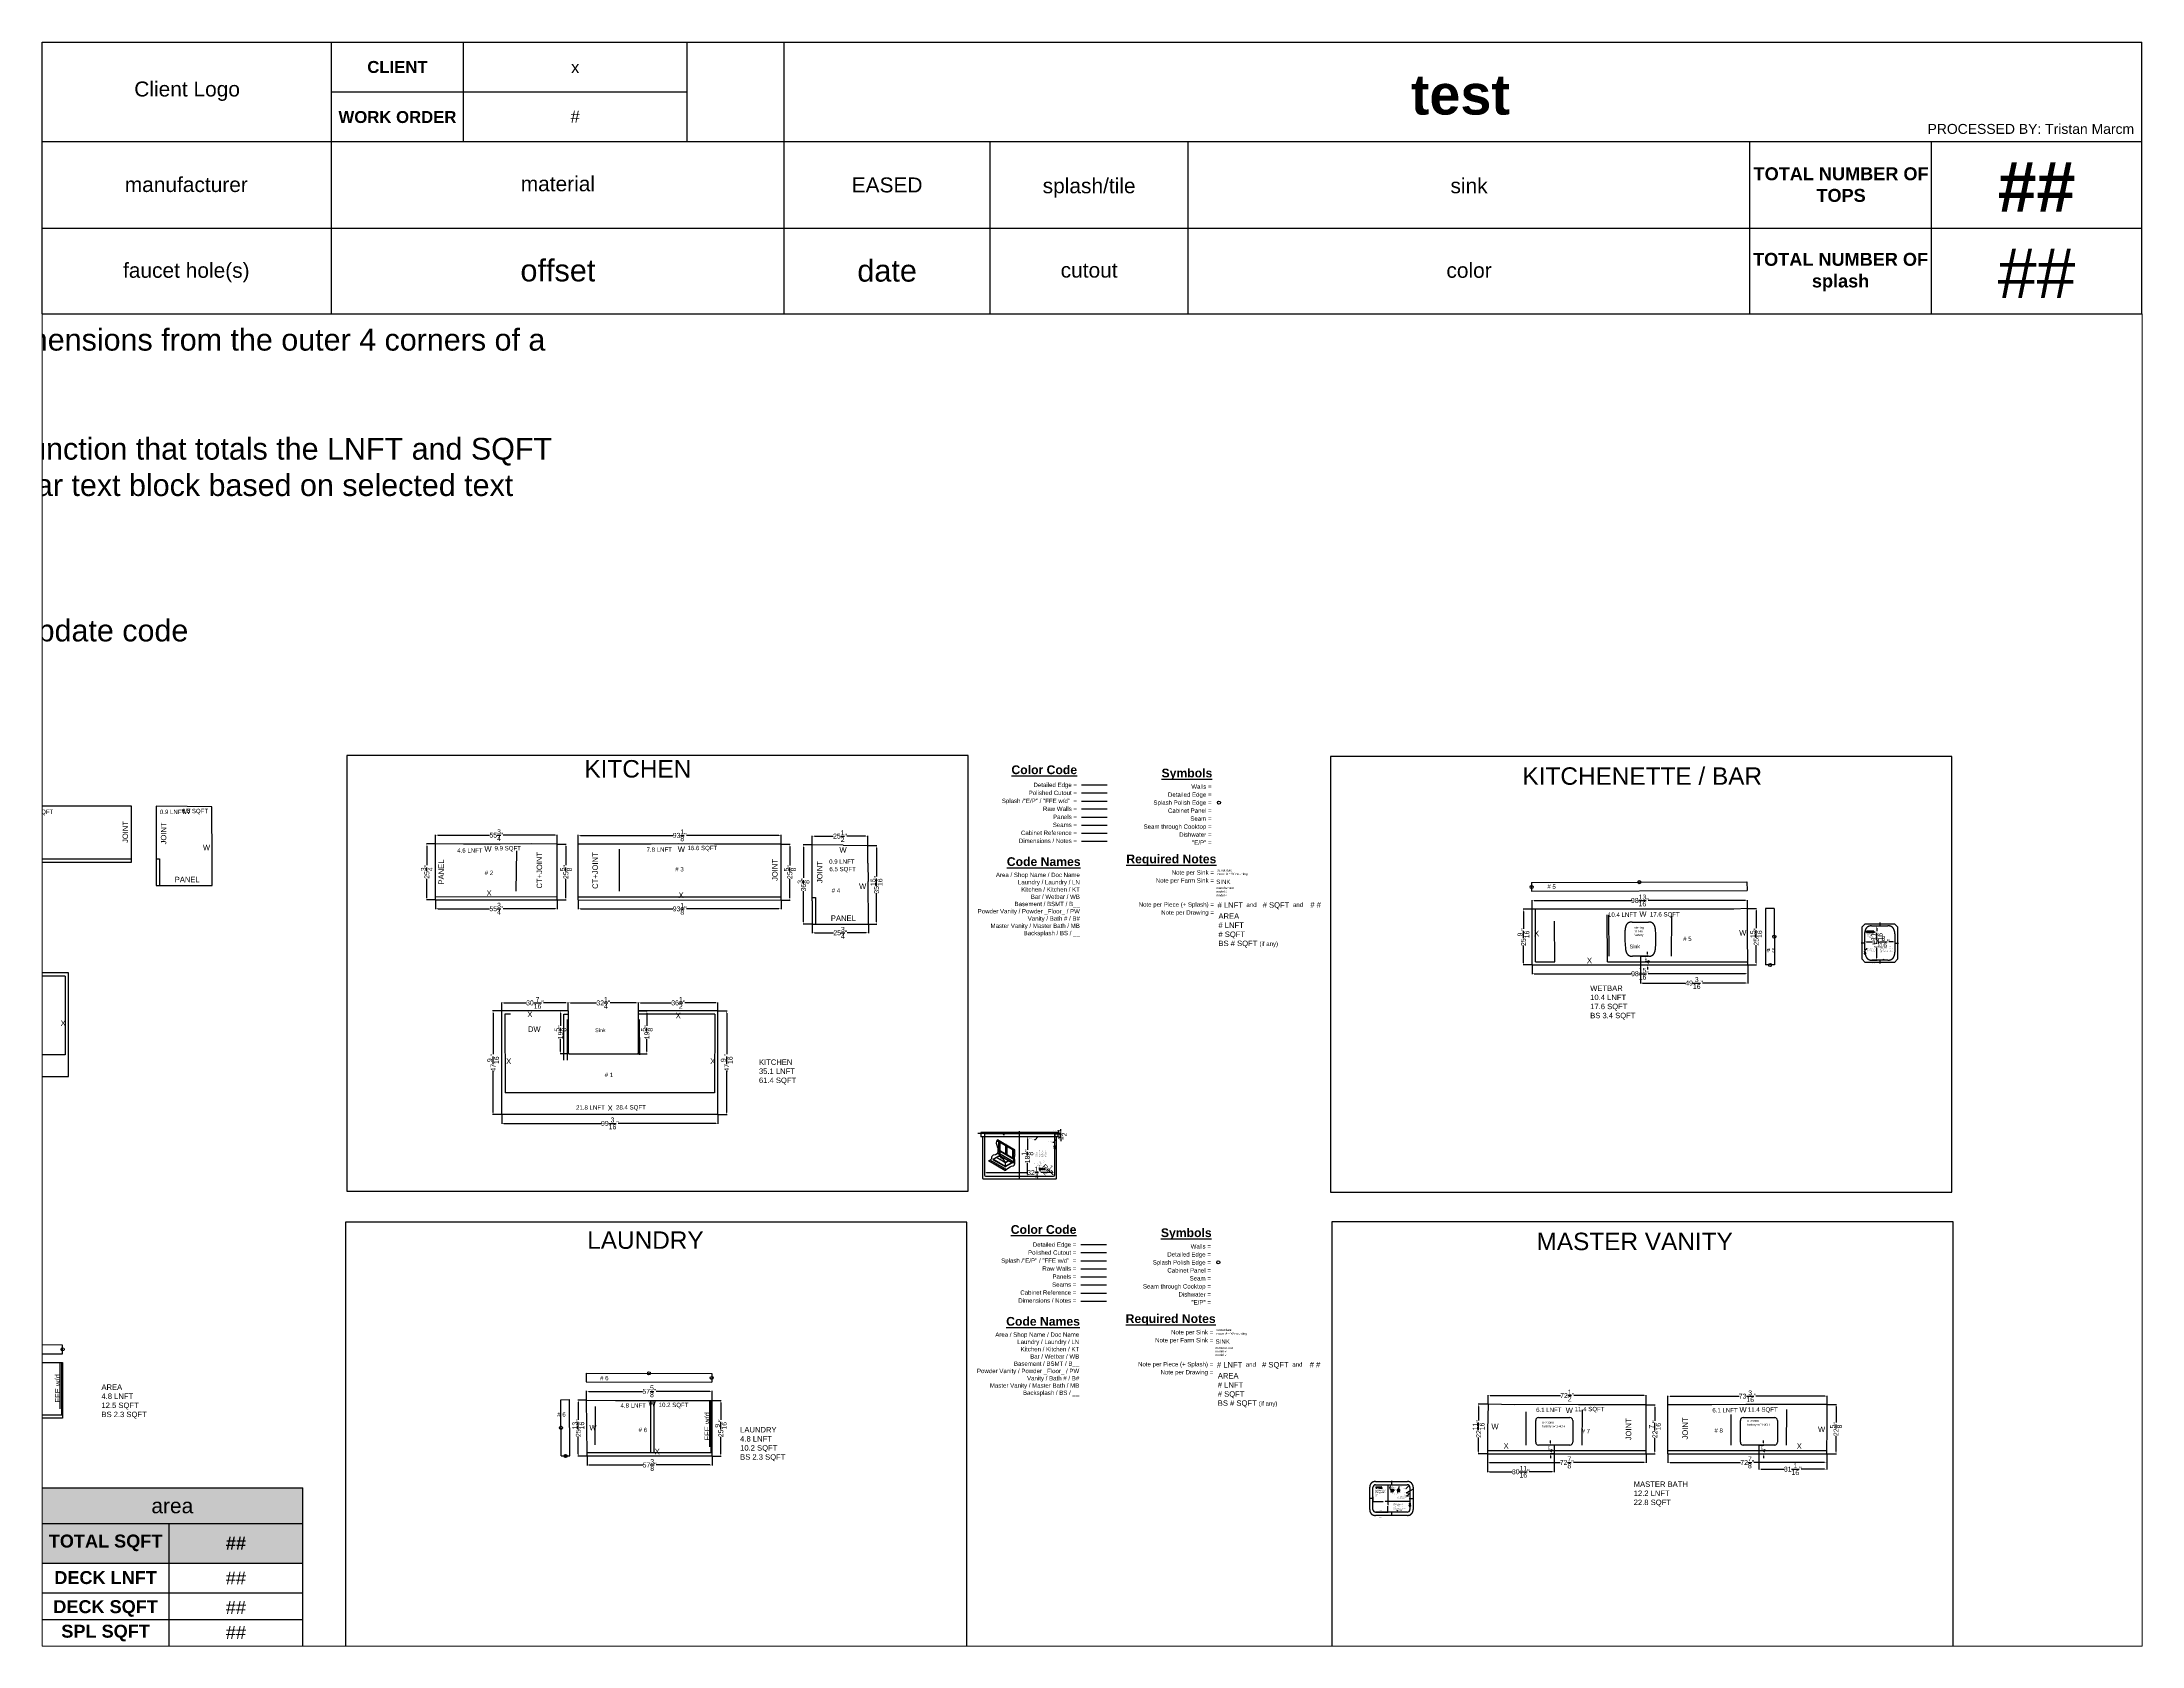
# Paper-space layout '#0 - Blank' of a CAD drawing. Extents: x 0.2 to 10.8, y 0.2 to 8.3.
# The model-space entities are those that its viewports show. They can reach past a viewport. Long polylines and large blocks are cut down to what shows.
import ezdxf
from ezdxf.enums import TextEntityAlignment as Align

# ---------------------------------------------------------------- set-up
doc = ezdxf.new("R2010")
doc.units = 0
doc.header["$MEASUREMENT"] = 0
for name, pattern in [('CENTER', [0.6, 0.375, -0.075, 0.075, -0.075]), ('DASHED', [0.75, 0.5, -0.25]), ('PHANTOM', [0.8, 0.45, -0.05, 0.1, -0.05, 0.1, -0.05])]:
    doc.linetypes.add(name, pattern=pattern)
doc.layers.get('0').update_dxf_attribs({"linetype": 'CONTINUOUS'})
doc.layers.get('Defpoints').update_dxf_attribs({"linetype": 'CONTINUOUS'})
for name, color, linetype in [('___COSMETIC_SKETCH', 7, 'CONTINUOUS'), ('___NOTE', 7, 'CONTINUOUS'), ('___SYMBOL', 7, 'CONTINUOUS'), ('_CURVE', 7, 'CONTINUOUS'), ('BACK_SPLASH', 211, 'CONTINUOUS'), ('BLUE_BLUE', 5, 'CONTINUOUS'), ('DEFAULT_1', 7, 'CENTER'), ('GREEN_TEXT', 90, 'CONTINUOUS'), ('ORANGE_CABS', 30, 'DASHED'), ('ORCHID_FFE', 193, 'CONTINUOUS'), ('RED_WALL', 1, 'CONTINUOUS')]:
    doc.layers.add(name, color=color, linetype=linetype)
doc.layers.add('No Print', color=8, linetype='CONTINUOUS', plot=False)
doc.layers.add('Reference', color=7, linetype='CONTINUOUS', transparency=0.5)
doc.styles.add('Bold', font='arialbd.ttf')
doc.styles.add('Model Text', font='arial.ttf', dxfattribs={"height": 2})
doc.styles.get("Standard").update_dxf_attribs({"font": 'arial.ttf'})
doc.styles.add('TEXTSTYLE_1', font='gdt', dxfattribs={"width": 0.8})
doc.styles.add('TEXTSTYLE_2', font='txt')
doc.dimstyles.new('DIMSTYLE_1', dxfattribs={"dimtxt": 0.15625, "dimasz": 0.1875, "dimexe": 0.125, "dimexo": 0.0625, "dimgap": 0.09, "dimtad": 0, "dimtih": 1, "dimtoh": 1, "dimdec": 5, "dimzin": 4, "dimdsep": 46, "dimtxsty": 'Standard', "dimblk": '_ARROW_FILLED', "dimblk1": '_ARROW_FILLED', "dimblk2": '_ARROW_FILLED', "dimcen": 0.09, "dimadec": 0, "dimazin": 1, "dimtp": 0.01, "dimtm": 0.01, "dimtfac": 1, "dimtdec": 32, "dimtofl": 0, "dimtmove": 0, "dimatfit": 3, "dimldrblk": '_ARROW_FILLED', "dimfxl": 1, "dimtolj": 1, "dimtzin": 4, "dimarcsym": 0})
doc.dimstyles.new('DIMSTYLE_2', dxfattribs={"dimtxt": 0.15625, "dimasz": 0.1875, "dimexe": 0.125, "dimexo": 0.0625, "dimgap": 0.078125, "dimtad": 0, "dimtih": 1, "dimtoh": 1, "dimdec": 5, "dimzin": 4, "dimdsep": 46, "dimtxsty": 'Standard', "dimblk": '_ARROW_FILLED', "dimblk1": '_ARROW_FILLED', "dimblk2": '_ARROW_FILLED', "dimcen": 0.09, "dimadec": 0, "dimazin": 1, "dimtp": 0.03125, "dimtm": 0.03125, "dimtfac": 1, "dimtdec": 32, "dimtofl": 0, "dimtmove": 0, "dimatfit": 3, "dimldrblk": '_ARROW_FILLED', "dimfxl": 1, "dimtolj": 1, "dimtzin": 4, "dimarcsym": 0})
doc.dimstyles.new('DIMSTYLE_3', dxfattribs={"dimtxt": 0.15625, "dimasz": 0.1875, "dimexe": 0.125, "dimexo": 0.0625, "dimgap": 0.078125, "dimtad": 0, "dimtih": 1, "dimtoh": 1, "dimdec": 5, "dimzin": 4, "dimdsep": 46, "dimtxsty": 'Standard', "dimblk": '_ARROW_FILLED', "dimblk1": '_ARROW_FILLED', "dimblk2": '_ARROW_FILLED', "dimcen": 0.09, "dimadec": 0, "dimazin": 1, "dimtp": 0.03125, "dimtm": 0.03125, "dimtfac": 1, "dimtdec": 32, "dimtofl": 0, "dimtmove": 0, "dimatfit": 3, "dimldrblk": '_ARROW_FILLED', "dimfxl": 1, "dimtolj": 1, "dimtzin": 4, "dimarcsym": 0})
doc.dimstyles.get("Standard").update_dxf_attribs({"dimtxt": 2.25, "dimasz": 1, "dimexe": 0.18, "dimexo": 0.0625, "dimgap": 0.09, "dimtad": 0, "dimdec": 4, "dimzin": 0, "dimdsep": 46, "dimlunit": 5, "dimtxsty": 'Standard', "dimcen": 1, "dimclrd": 3, "dimclre": 3, "dimadec": 0, "dimazin": 0, "dimtfac": 1, "dimtdec": 4, "dimtofl": 0, "dimtmove": 0, "dimatfit": 3, "dimfxl": 1, "dimtolj": 1, "dimtzin": 0, "dimarcsym": 0})

# ---------------------------------------------------------------- blocks, each defined once
blk = doc.blocks.new('*D82')
at = {"color": 3, "linetype": 'Continuous', "lineweight": -2, "transparency": 16777216}
for p, q in [((609.98, 67.03), (612.48, 67.03)), ((612.3, 66.03), (612.3, 64.58)), ((610.15, 51.31), (612.48, 51.31)), ((612.3, 52.31), (612.3, 57.11))]:
    blk.add_line(p, q, dxfattribs=at)
at = {"color": 3, "linetype": 'Continuous', "transparency": 16777216}
for points in [[(612.13, 66.03), (612.46, 66.03), (612.3, 67.03)], [(612.13, 52.31), (612.46, 52.31), (612.3, 51.31)]]:
    blk.add_solid(points, dxfattribs=at)
at = {"layer": 'Defpoints', "color": 0, "linetype": 'Continuous', "transparency": 16777216}
for p in [(609.92, 67.03), (610.08, 51.31), (612.3, 51.31)]:
    blk.add_point(p, dxfattribs=at)
at = {"color": 0, "linetype": 'Continuous', "transparency": 16777216, "insert": (612.3, 60.84), "char_height": 2.25, "attachment_point": 5, "rotation": 90}
blk.add_mtext('\\A1;15{\\H1x;\\S11/16;}"', dxfattribs=at)
blk = doc.blocks.new('*D83')
at = {"color": 3, "linetype": 'Continuous', "lineweight": -2, "transparency": 16777216}
for p, q in [((606.62, 60.48), (606.62, 59.52)), ((607.62, 59.7), (610.39, 59.7)), ((619.83, 59.7), (617.85, 59.7)), ((620.83, 59.23), (620.83, 59.88))]:
    blk.add_line(p, q, dxfattribs=at)
at = {"color": 3, "linetype": 'Continuous', "transparency": 16777216}
for points in [[(607.62, 59.87), (607.62, 59.53), (606.62, 59.7)], [(619.83, 59.87), (619.83, 59.53), (620.83, 59.7)]]:
    blk.add_solid(points, dxfattribs=at)
at = {"layer": 'Defpoints', "color": 0, "linetype": 'Continuous', "transparency": 16777216}
for p in [(606.62, 60.55), (620.83, 59.7), (620.83, 59.17)]:
    blk.add_point(p, dxfattribs=at)
at = {"color": 0, "linetype": 'Continuous', "transparency": 16777216, "insert": (614.12, 59.7), "char_height": 2.25, "attachment_point": 5}
blk.add_mtext('\\A1;14{\\H1x;\\S3/16;}"', dxfattribs=at)
blk = doc.blocks.new('TEMPLATE_NUMBER_BL0', base_point=(15.9, 14.13))
at = {"layer": '___SYMBOL', "color": 2, "linetype": 'Continuous', "const_width": 0.015}
for points in [[(15.25, 14.2), (15.25, 14.05)], [(15.36, 14.19), (15.37, 14.2), (15.39, 14.2), (15.4, 14.19), (15.41, 14.18), (15.41, 14.17), (15.4, 14.15), (15.39, 14.14), (15.4, 14.13), (15.41, 14.11), (15.42, 14.1), (15.42, 14.09), (15.41, 14.07), (15.4, 14.06), (15.39, 14.05), (15.37, 14.05), (15.36, 14.06), (15.35, 14.07)], [(15.37, 14.14), (15.39, 14.14)], [(15.5, 14.2), (15.5, 14.05)], [(15.66, 14.2), (15.61, 14.2), (15.61, 14.14), (15.62, 14.15), (15.64, 14.15), (15.65, 14.14), (15.66, 14.13), (15.67, 14.1), (15.66, 14.07), (15.65, 14.06), (15.64, 14.05), (15.62, 14.05), (15.61, 14.06), (15.6, 14.07)], [(15.75, 14.05), (15.73, 14.06), (15.72, 14.07), (15.72, 14.09), (15.72, 14.1), (15.72, 14.11), (15.73, 14.13), (15.75, 14.14), (15.76, 14.14), (15.78, 14.13), (15.79, 14.11), (15.79, 14.1), (15.79, 14.09), (15.79, 14.07), (15.78, 14.06), (15.76, 14.05), (15.75, 14.05)], [(15.75, 14.14), (15.73, 14.15), (15.72, 14.17), (15.72, 14.18), (15.73, 14.19), (15.75, 14.2), (15.76, 14.2), (15.78, 14.19), (15.79, 14.18), (15.79, 14.17), (15.78, 14.15), (15.76, 14.14)], [(15.9, 14.05), (15.9, 14.2), (15.85, 14.09), (15.92, 14.09)], [(15.98, 14.19), (16, 14.2), (16.01, 14.2), (16.03, 14.19), (16.04, 14.18), (16.04, 14.17), (16.03, 14.15), (16.01, 14.14), (16.03, 14.13), (16.04, 14.11), (16.04, 14.1), (16.04, 14.09), (16.04, 14.07), (16.03, 14.06), (16.01, 14.05), (16, 14.05), (15.98, 14.06), (15.97, 14.07)], [(16, 14.14), (16.01, 14.14)], [(16.11, 14.13), (16.15, 14.13)], [(16.25, 14.05), (16.26, 14.11), (16.27, 14.15), (16.28, 14.18), (16.29, 14.2), (16.22, 14.2)], [(16.36, 14.13), (16.4, 14.13)], [(16.47, 14.05), (16.5, 14.2), (16.54, 14.05)], [(16.48, 14.1), (16.53, 14.1)]]:
    blk.add_lwpolyline(points, dxfattribs=at)
blk = doc.blocks.new('TEMPLATE_NUMBER_BL1', base_point=(15.99, 11.98))
at = {"layer": '___SYMBOL', "color": 2, "linetype": 'Continuous', "const_width": 0.015}
for points in [[(15.34, 12.06), (15.34, 11.9)], [(15.44, 12.05), (15.46, 12.06), (15.47, 12.06), (15.49, 12.05), (15.5, 12.03), (15.5, 12.02), (15.49, 12.01), (15.47, 11.99), (15.49, 11.98), (15.5, 11.97), (15.5, 11.96), (15.5, 11.94), (15.5, 11.93), (15.49, 11.92), (15.47, 11.9), (15.46, 11.9), (15.44, 11.92), (15.43, 11.93)], [(15.46, 11.99), (15.47, 11.99)], [(15.59, 12.06), (15.59, 11.9)], [(15.75, 12.06), (15.7, 12.06), (15.69, 11.99), (15.71, 12.01), (15.72, 12.01), (15.74, 11.99), (15.75, 11.98), (15.75, 11.96), (15.75, 11.93), (15.74, 11.92), (15.72, 11.9), (15.71, 11.9), (15.69, 11.92), (15.68, 11.93)], [(15.83, 11.9), (15.82, 11.92), (15.81, 11.93), (15.8, 11.94), (15.8, 11.96), (15.81, 11.97), (15.82, 11.98), (15.83, 11.99), (15.85, 11.99), (15.86, 11.98), (15.87, 11.97), (15.88, 11.96), (15.88, 11.94), (15.87, 11.93), (15.86, 11.92), (15.85, 11.9), (15.83, 11.9)], [(15.83, 11.99), (15.82, 12.01), (15.81, 12.02), (15.81, 12.03), (15.82, 12.05), (15.83, 12.06), (15.85, 12.06), (15.86, 12.05), (15.87, 12.03), (15.87, 12.02), (15.86, 12.01), (15.85, 11.99)], [(15.99, 11.9), (15.99, 12.06), (15.93, 11.94), (16, 11.94)], [(16.07, 12.05), (16.08, 12.06), (16.1, 12.06), (16.11, 12.05), (16.12, 12.03), (16.12, 12.02), (16.11, 12.01), (16.1, 11.99), (16.11, 11.98), (16.12, 11.97), (16.13, 11.96), (16.13, 11.94), (16.12, 11.93), (16.11, 11.92), (16.1, 11.9), (16.08, 11.9), (16.07, 11.92), (16.06, 11.93)], [(16.08, 11.99), (16.1, 11.99)], [(16.19, 11.98), (16.24, 11.98)], [(16.34, 11.9), (16.35, 11.97), (16.36, 12.01), (16.36, 12.03), (16.37, 12.06), (16.31, 12.06)], [(16.44, 11.98), (16.49, 11.98)], [(16.55, 11.9), (16.59, 12.06), (16.63, 11.9)], [(16.57, 11.96), (16.61, 11.96)]]:
    blk.add_lwpolyline(points, dxfattribs=at)
blk = doc.blocks.new('COPYRIGHT_YEAR_BL2', base_point=(25.68, 13.24))
at = {"layer": '___SYMBOL', "color": 7, "linetype": 'Continuous'}
blk.add_circle((24.71, 13.24), 0.133, dxfattribs=at)
at = {"layer": '___SYMBOL', "color": 7, "linetype": 'Continuous', "style": 'TEXTSTYLE_2'}
blk.add_text('C', height=0.156, dxfattribs=at).set_placement((24.64, 13.16))
at = {"layer": '___SYMBOL', "color": 2, "linetype": 'Continuous', "width": 0.8}
blk.add_text('2020 KOHLER CO.', height=0.1562, dxfattribs=at).set_placement((24.91, 13.16))
blk = doc.blocks.new('SCISSORS_BL3', base_point=(12.42, 16.9))
at = {"layer": '___SYMBOL', "color": 7, "linetype": 'Continuous'}
for p, q in [((12.29, 17.02), (12.08, 17.54)), ((12.25, 16.98), (12.08, 17.54)), ((12.08, 17.54), (12.44, 16.91)), ((12.23, 16.88), (12.25, 16.95)), ((12.31, 16.76), (12.23, 16.88)), ((12.36, 17.06), (12.29, 17.02)), ((12.3, 17.15), (12.41, 17.59)), ((12.31, 16.76), (12.34, 16.81)), ((12.33, 16.93), (12.32, 16.98)), ((12.34, 16.98), (12.35, 16.93)), ((12.4, 16.98), (12.45, 17.38)), ((12.44, 16.91), (12.4, 16.77))]:
    blk.add_line(p, q, dxfattribs=at)
for points in [[(12.22, 16.54), (12.21, 16.54), (12.2, 16.54), (12.2, 16.55), (12.19, 16.55), (12.18, 16.55), (12.17, 16.55), (12.16, 16.55), (12.15, 16.55), (12.15, 16.55), (12.14, 16.54), (12.13, 16.54), (12.12, 16.54), (12.11, 16.53), (12.11, 16.53), (12.1, 16.52), (12.09, 16.51), (12.09, 16.51), (12.08, 16.5), (12.08, 16.49), (12.07, 16.48), (12.07, 16.47), (12.06, 16.46), (12.06, 16.46), (12.06, 16.44), (12.06, 16.43), (12.05, 16.42), (12.05, 16.41), (12.05, 16.4), (12.05, 16.39), (12.05, 16.38), (12.05, 16.37), (12.05, 16.36), (12.06, 16.35), (12.06, 16.34), (12.06, 16.33), (12.07, 16.32), (12.07, 16.31), (12.07, 16.3), (12.08, 16.29), (12.08, 16.28), (12.09, 16.27), (12.1, 16.26), (12.1, 16.25), (12.11, 16.24), (12.12, 16.24), (12.13, 16.23), (12.13, 16.23), (12.14, 16.22), (12.15, 16.22), (12.16, 16.21), (12.17, 16.21), (12.17, 16.21), (12.18, 16.21), (12.19, 16.2), (12.2, 16.2), (12.21, 16.2), (12.22, 16.21), (12.22, 16.21), (12.23, 16.21), (12.24, 16.21), (12.25, 16.22), (12.26, 16.22), (12.26, 16.23), (12.27, 16.23), (12.28, 16.24), (12.28, 16.25), (12.29, 16.25), (12.29, 16.26), (12.3, 16.27), (12.3, 16.28), (12.31, 16.29), (12.31, 16.3), (12.31, 16.31), (12.31, 16.32), (12.32, 16.33), (12.32, 16.34), (12.32, 16.35), (12.32, 16.36), (12.32, 16.37)], [(12.22, 16.28), (12.23, 16.29), (12.25, 16.3), (12.26, 16.32), (12.27, 16.34), (12.27, 16.37), (12.27, 16.4), (12.27, 16.42), (12.26, 16.45), (12.24, 16.47), (12.23, 16.49), (12.21, 16.51), (12.18, 16.51), (12.16, 16.52), (12.14, 16.51), (12.12, 16.51), (12.11, 16.49), (12.1, 16.47), (12.09, 16.45), (12.08, 16.42), (12.08, 16.4), (12.09, 16.37), (12.1, 16.34), (12.11, 16.32), (12.13, 16.3), (12.15, 16.29), (12.17, 16.28), (12.19, 16.27), (12.22, 16.28)], [(12.24, 16.55), (12.24, 16.57), (12.24, 16.58), (12.23, 16.59), (12.23, 16.6), (12.23, 16.61), (12.23, 16.62), (12.23, 16.63), (12.23, 16.65), (12.22, 16.66), (12.22, 16.67), (12.22, 16.68), (12.22, 16.69), (12.22, 16.69), (12.22, 16.7), (12.22, 16.71), (12.22, 16.71), (12.22, 16.72), (12.22, 16.72), (12.22, 16.73), (12.22, 16.74), (12.22, 16.74), (12.22, 16.75), (12.22, 16.76), (12.22, 16.76), (12.22, 16.77), (12.22, 16.77), (12.23, 16.77), (12.23, 16.78), (12.23, 16.78), (12.23, 16.79), (12.23, 16.79), (12.23, 16.79), (12.23, 16.8), (12.23, 16.8), (12.23, 16.8), (12.24, 16.81), (12.24, 16.81), (12.24, 16.81), (12.24, 16.82), (12.24, 16.82), (12.24, 16.82), (12.24, 16.83), (12.24, 16.83), (12.24, 16.83), (12.24, 16.84), (12.24, 16.84), (12.24, 16.84), (12.24, 16.84), (12.24, 16.85), (12.24, 16.85), (12.24, 16.85), (12.24, 16.86), (12.23, 16.86), (12.23, 16.86), (12.23, 16.86), (12.23, 16.86), (12.23, 16.87), (12.23, 16.87), (12.23, 16.87), (12.23, 16.87), (12.23, 16.87), (12.23, 16.87), (12.23, 16.87), (12.23, 16.88), (12.23, 16.88), (12.23, 16.88), (12.23, 16.88)], [(12.32, 16.37), (12.32, 16.38), (12.32, 16.39), (12.32, 16.4), (12.32, 16.41), (12.32, 16.42), (12.32, 16.43), (12.32, 16.43), (12.32, 16.44), (12.31, 16.45), (12.31, 16.46), (12.31, 16.47), (12.31, 16.48), (12.31, 16.49), (12.31, 16.5), (12.3, 16.51), (12.3, 16.52), (12.3, 16.53), (12.3, 16.55), (12.29, 16.56), (12.29, 16.57), (12.29, 16.58), (12.29, 16.59), (12.29, 16.61), (12.28, 16.62), (12.28, 16.63), (12.28, 16.65), (12.28, 16.66), (12.28, 16.67), (12.28, 16.68), (12.28, 16.68), (12.28, 16.68), (12.28, 16.69), (12.28, 16.69), (12.28, 16.7), (12.28, 16.7), (12.28, 16.7), (12.28, 16.71), (12.28, 16.71), (12.28, 16.72), (12.28, 16.72), (12.28, 16.72), (12.28, 16.73), (12.28, 16.73), (12.29, 16.73), (12.29, 16.74), (12.29, 16.74), (12.29, 16.74), (12.3, 16.74), (12.3, 16.75), (12.3, 16.75), (12.3, 16.75), (12.31, 16.75), (12.31, 16.76)], [(12.56, 16.38), (12.55, 16.39), (12.55, 16.4), (12.55, 16.41), (12.54, 16.42), (12.54, 16.43), (12.53, 16.44), (12.53, 16.45), (12.53, 16.46), (12.52, 16.47), (12.52, 16.48), (12.52, 16.49), (12.51, 16.5), (12.51, 16.51), (12.51, 16.52), (12.51, 16.53), (12.5, 16.54), (12.5, 16.55), (12.5, 16.56), (12.5, 16.57), (12.5, 16.58), (12.49, 16.6), (12.49, 16.61), (12.49, 16.63), (12.48, 16.65), (12.48, 16.66), (12.48, 16.67), (12.48, 16.68), (12.48, 16.68), (12.47, 16.69), (12.47, 16.7), (12.47, 16.7), (12.47, 16.71), (12.47, 16.72), (12.46, 16.72), (12.46, 16.73), (12.46, 16.74), (12.45, 16.74), (12.45, 16.75), (12.45, 16.75), (12.45, 16.75), (12.45, 16.76), (12.44, 16.76), (12.44, 16.76), (12.44, 16.76), (12.44, 16.76), (12.43, 16.76), (12.43, 16.77), (12.43, 16.77), (12.43, 16.77), (12.42, 16.77), (12.42, 16.77), (12.42, 16.77), (12.41, 16.77), (12.41, 16.77), (12.41, 16.77), (12.4, 16.77)], [(12.54, 16.61), (12.54, 16.62), (12.54, 16.63), (12.54, 16.63), (12.53, 16.64), (12.53, 16.65), (12.53, 16.66), (12.53, 16.67), (12.53, 16.68), (12.53, 16.69), (12.53, 16.69), (12.53, 16.7), (12.53, 16.71), (12.53, 16.71), (12.52, 16.72), (12.52, 16.72), (12.52, 16.73), (12.52, 16.73), (12.52, 16.74), (12.52, 16.74), (12.52, 16.75), (12.52, 16.76), (12.52, 16.76), (12.51, 16.77), (12.51, 16.77), (12.51, 16.78), (12.51, 16.78), (12.51, 16.79), (12.5, 16.79), (12.5, 16.8), (12.5, 16.8), (12.5, 16.81), (12.49, 16.81), (12.49, 16.81), (12.49, 16.82), (12.48, 16.82), (12.48, 16.83), (12.48, 16.83), (12.47, 16.83), (12.47, 16.84), (12.47, 16.84), (12.47, 16.84), (12.46, 16.85), (12.46, 16.85), (12.46, 16.85), (12.46, 16.85), (12.45, 16.86), (12.45, 16.86), (12.45, 16.86), (12.45, 16.87), (12.45, 16.87), (12.45, 16.87), (12.45, 16.88), (12.44, 16.88), (12.44, 16.88), (12.44, 16.89), (12.44, 16.89), (12.44, 16.89), (12.44, 16.9), (12.44, 16.9), (12.44, 16.91), (12.44, 16.91), (12.44, 16.91)], [(12.56, 16.38), (12.56, 16.37), (12.57, 16.36), (12.58, 16.35), (12.58, 16.34), (12.59, 16.33), (12.59, 16.33), (12.6, 16.32), (12.61, 16.31), (12.62, 16.31), (12.62, 16.3), (12.63, 16.3), (12.64, 16.29), (12.65, 16.29), (12.65, 16.29), (12.66, 16.29), (12.67, 16.29), (12.68, 16.29), (12.69, 16.29), (12.69, 16.29), (12.7, 16.29), (12.71, 16.29), (12.72, 16.29), (12.72, 16.3), (12.73, 16.3), (12.74, 16.31), (12.74, 16.31), (12.75, 16.32), (12.76, 16.32), (12.76, 16.33), (12.77, 16.34), (12.77, 16.35), (12.78, 16.35), (12.78, 16.36), (12.78, 16.37), (12.79, 16.38), (12.79, 16.39), (12.79, 16.4), (12.79, 16.41), (12.79, 16.42), (12.8, 16.43), (12.8, 16.44), (12.8, 16.46), (12.8, 16.47), (12.79, 16.48), (12.79, 16.49), (12.79, 16.5), (12.79, 16.51), (12.79, 16.52), (12.78, 16.53), (12.78, 16.54), (12.77, 16.55), (12.77, 16.56), (12.76, 16.57), (12.76, 16.58), (12.75, 16.59), (12.75, 16.6), (12.74, 16.6), (12.73, 16.61), (12.73, 16.62), (12.72, 16.62), (12.71, 16.63), (12.71, 16.64), (12.7, 16.64), (12.69, 16.64), (12.68, 16.65), (12.67, 16.65), (12.67, 16.65), (12.66, 16.65), (12.65, 16.65), (12.64, 16.65), (12.64, 16.65), (12.63, 16.65), (12.62, 16.65), (12.61, 16.64), (12.61, 16.64), (12.6, 16.64), (12.59, 16.63), (12.59, 16.63), (12.58, 16.62), (12.57, 16.61), (12.57, 16.61)], [(12.69, 16.35), (12.71, 16.36), (12.73, 16.37), (12.74, 16.39), (12.76, 16.41), (12.76, 16.44), (12.76, 16.46), (12.76, 16.49), (12.75, 16.52), (12.74, 16.54), (12.72, 16.56), (12.7, 16.58), (12.68, 16.59), (12.66, 16.59), (12.64, 16.59), (12.62, 16.58), (12.6, 16.57), (12.59, 16.55), (12.57, 16.53), (12.57, 16.5), (12.57, 16.47), (12.57, 16.45), (12.58, 16.42), (12.59, 16.4), (12.61, 16.38), (12.63, 16.36), (12.65, 16.35), (12.67, 16.35), (12.69, 16.35)]]:
    blk.add_lwpolyline(points, dxfattribs=at)
blk.add_circle((12.33, 16.95), 0.0268, dxfattribs=at)
for centre, radius, start, end in [((12.23, 16.55), 0.0146, 243.31093, 9.44672), ((12.55, 17.04), 0.313, 191.80599, 241.75266), ((12.09, 17.43), 0.361, 352.64064, 27.35936), ((12.56, 16.61), 0.0146, 195.31338, 324.0675)]:
    blk.add_arc(centre, radius, start, end, dxfattribs=at)
blk = doc.blocks.new('_ARROW_FILLED')
at = {"color": 0, "linetype": 'ByBlock'}
blk.add_solid([(0, 0), (-1, 0.2), (-1, -0.2)], dxfattribs=at)
blk = doc.blocks.new('*D87')
at = {"color": 0, "linetype": 'Continuous', "lineweight": -2, "transparency": 16777216}
for p, q in [((396.3, -190.98), (396.49, -190.98)), ((396.49, -190.98), (397.65, -189.75))]:
    blk.add_line(p, q, dxfattribs=at)
at = {"layer": 'Defpoints', "color": 0, "linetype": 'Continuous', "transparency": 16777216}
for p in [(396.92, -190.53), (397.77, -189.61)]:
    blk.add_point(p, dxfattribs=at)
at = {"color": 0, "linetype": 'Continuous', "lineweight": -2, "transparency": 16777216, "xscale": 0.1875, "yscale": 0.1875, "zscale": 0.1875, "rotation": 46.88407249360407}
blk.add_blockref('_ARROW_FILLED', (397.77, -189.61), dxfattribs=at)
at = {"color": 0, "linetype": 'Continuous', "transparency": 16777216, "insert": (395.75, -190.98), "char_height": 0.1562, "width": 0.75, "attachment_point": 5}
blk.add_mtext('\\A1;R1.25000\\P [R3.2]', dxfattribs=at)
blk = doc.blocks.new('*D88')
at = {"color": 0, "linetype": 'Continuous', "lineweight": -2, "transparency": 16777216}
for p, q in [((382.48, -189.28), (388.19, -189.28)), ((388.07, -189.46), (388.07, -198.4)), ((382.48, -201.84), (388.19, -201.84)), ((388.07, -201.65), (388.07, -199.02))]:
    blk.add_line(p, q, dxfattribs=at)
at = {"layer": 'Defpoints', "color": 0, "linetype": 'Continuous', "transparency": 16777216}
for p in [(382.42, -189.28), (382.42, -201.84), (388.07, -201.84)]:
    blk.add_point(p, dxfattribs=at)
at = {"color": 0, "linetype": 'Continuous', "lineweight": -2, "transparency": 16777216, "xscale": 0.1875, "yscale": 0.1875, "zscale": 0.1875}
for p, rotation in [((388.07, -189.28), 90), ((388.07, -201.84), 270)]:
    blk.add_blockref('_ARROW_FILLED', p, dxfattribs=dict(at, rotation=rotation))
at = {"color": 0, "linetype": 'Continuous', "transparency": 16777216, "insert": (388.07, -198.71), "char_height": 0.1562, "width": 0.875, "attachment_point": 5}
blk.add_mtext('\\A1;12.56250\\P [32]', dxfattribs=at)
blk = doc.blocks.new('*D89')
at = {"color": 0, "linetype": 'Continuous', "lineweight": -2, "transparency": 16777216}
for p, q in [((381.17, -194.78), (381.17, -197.14)), ((381.36, -197.01), (385.81, -197.01)), ((397.98, -197.01), (386.84, -197.01)), ((398.17, -194.86), (398.17, -197.14))]:
    blk.add_line(p, q, dxfattribs=at)
at = {"layer": 'Defpoints', "color": 0, "linetype": 'Continuous', "transparency": 16777216}
for p in [(381.17, -194.72), (381.17, -197.01), (398.17, -194.8)]:
    blk.add_point(p, dxfattribs=at)
at = {"color": 0, "linetype": 'Continuous', "lineweight": -2, "transparency": 16777216, "xscale": 0.1875, "yscale": 0.1875, "zscale": 0.1875, "rotation": 180}
blk.add_blockref('_ARROW_FILLED', (381.17, -197.01), dxfattribs=at)
at = {"color": 0, "linetype": 'Continuous', "lineweight": -2, "transparency": 16777216, "xscale": 0.1875, "yscale": 0.1875, "zscale": 0.1875}
blk.add_blockref('_ARROW_FILLED', (398.17, -197.01), dxfattribs=at)
at = {"color": 0, "linetype": 'Continuous', "transparency": 16777216, "insert": (386.32, -197.01), "char_height": 0.1562, "width": 0.5, "attachment_point": 5}
blk.add_mtext('\\A1;17.00000\\P [43]', dxfattribs=at)
blk = doc.blocks.new('SKU_LAV_KOHLER_BL0', base_point=(17.03, 22.03))
at = {"layer": '___SYMBOL', "color": 2, "linetype": 'Continuous'}
for p, q in [((14.83, 24.21), (15.01, 24.21)), ((14.83, 24.21), (14.83, 23.62)), ((15.01, 23.62), (14.83, 23.62)), ((15.15, 24.21), (15.01, 24.05)), ((15.01, 24.21), (15.01, 24.05)), ((15.01, 23.82), (15.01, 23.62)), ((15.16, 23.62), (15.01, 23.82)), ((15.34, 24.21), (15.12, 23.96)), ((15.38, 23.62), (15.12, 23.96)), ((15.15, 24.21), (15.34, 24.21)), ((15.16, 23.62), (15.38, 23.62)), ((15.87, 24.21), (15.87, 23.62)), ((15.87, 24.21), (16.03, 24.21)), ((16.03, 23.62), (15.87, 23.62)), ((16.03, 24.21), (16.03, 23.99)), ((16.03, 23.99), (16.18, 23.99)), ((16.03, 23.85), (16.18, 23.85)), ((16.03, 23.85), (16.03, 23.62)), ((16.18, 24.21), (16.18, 23.99)), ((16.18, 24.21), (16.35, 24.21)), ((16.18, 23.85), (16.18, 23.62)), ((16.35, 23.62), (16.18, 23.62)), ((16.35, 24.21), (16.35, 23.62)), ((16.39, 23.62), (16.39, 24.21)), ((16.39, 24.21), (16.54, 24.21)), ((16.54, 23.62), (16.39, 23.62)), ((16.54, 24.21), (16.54, 23.76)), ((16.54, 23.76), (16.71, 23.76)), ((16.54, 23.62), (16.71, 23.62)), ((16.71, 23.76), (16.71, 23.62)), ((16.73, 24.21), (16.91, 24.21)), ((16.73, 23.62), (16.73, 24.21)), ((16.73, 23.62), (17.04, 23.62)), ((16.89, 24.07), (16.89, 23.99)), ((16.89, 24.07), (17.04, 24.07)), ((16.89, 23.99), (17.04, 23.99)), ((16.89, 23.84), (16.89, 23.76)), ((16.89, 23.84), (17.04, 23.84)), ((16.89, 23.76), (17.04, 23.76)), ((16.91, 24.21), (17.04, 24.21)), ((17.04, 24.07), (17.04, 24.21)), ((17.04, 23.84), (17.04, 23.99)), ((17.04, 23.62), (17.04, 23.76)), ((17.09, 24.21), (17.32, 24.21)), ((17.09, 23.62), (17.09, 24.21)), ((17.09, 23.62), (17.24, 23.62)), ((17.3, 24.07), (17.24, 24.07)), ((17.24, 24.07), (17.24, 23.96)), ((17.24, 23.96), (17.29, 23.96)), ((17.24, 23.82), (17.24, 23.62)), ((17.36, 23.62), (17.24, 23.82)), ((17.36, 23.62), (17.55, 23.62)), ((17.55, 23.62), (17.39, 23.87)), ((17.68, 23.59), (17.68, 23.66)), ((17.68, 23.66), (17.7, 23.66)), ((17.7, 23.62), (17.68, 23.62)), ((17.69, 23.62), (17.72, 23.59))]:
    blk.add_line(p, q, dxfattribs=at)
for centre, radius in [((15.55, 23.91), 0.298), ((15.55, 23.91), 0.125), ((17.69, 23.62), 0.0654)]:
    blk.add_circle(centre, radius, dxfattribs=at)
for centre, radius, start, end in [((17.3, 24.01), 0.0536, 266.1604, 89.99989), ((17.32, 24.03), 0.175, 294.45002, 90), ((17.7, 23.64), 0.0168, 270, 90)]:
    blk.add_arc(centre, radius, start, end, dxfattribs=at)
for points in [[(15.01, 24.05), (14.83, 23.62), (15.01, 24.21)], [(14.83, 23.62), (14.83, 24.21), (15.01, 24.21)], [(15.01, 23.82), (14.83, 23.62), (15.01, 24.05)], [(15.01, 23.62), (14.83, 23.62), (15.01, 23.82)], [(15.01, 24.05), (15.15, 24.21), (15.34, 24.21)], [(15.34, 24.21), (15.12, 23.96), (15.01, 24.05)], [(15.12, 23.96), (15.01, 23.82), (15.01, 24.05)], [(15.01, 23.82), (15.12, 23.96), (15.16, 23.62)], [(15.12, 23.96), (15.38, 23.62), (15.16, 23.62)], [(15.26, 23.98), (15.28, 24.04), (15.52, 24.03)], [(15.48, 24.02), (15.26, 23.98), (15.52, 24.03)], [(15.45, 23.99), (15.26, 23.98), (15.48, 24.02)], [(15.45, 23.99), (15.44, 23.95), (15.26, 23.98)], [(15.26, 23.91), (15.26, 23.98), (15.44, 23.95)], [(15.44, 23.95), (15.43, 23.91), (15.26, 23.91)], [(15.44, 23.88), (15.26, 23.85), (15.43, 23.91)], [(15.26, 23.85), (15.26, 23.91), (15.43, 23.91)], [(15.44, 23.88), (15.45, 23.84), (15.26, 23.85)], [(15.28, 23.79), (15.26, 23.85), (15.45, 23.84)], [(15.55, 24.04), (15.28, 24.04), (15.8, 24.09)], [(15.28, 24.04), (15.31, 24.09), (15.8, 24.09)], [(15.55, 24.04), (15.52, 24.03), (15.28, 24.04)], [(15.48, 23.81), (15.28, 23.79), (15.45, 23.84)], [(15.52, 23.8), (15.28, 23.79), (15.48, 23.81)], [(15.52, 23.8), (15.55, 23.79), (15.28, 23.79)], [(15.31, 23.74), (15.28, 23.79), (15.55, 23.79)], [(15.31, 24.09), (15.36, 24.14), (15.75, 24.14)], [(15.75, 24.14), (15.8, 24.09), (15.31, 24.09)], [(15.55, 23.79), (15.83, 23.79), (15.31, 23.74)], [(15.83, 23.79), (15.8, 23.74), (15.31, 23.74)], [(15.36, 23.69), (15.31, 23.74), (15.8, 23.74)], [(15.36, 24.14), (15.41, 24.17), (15.7, 24.17)], [(15.7, 24.17), (15.75, 24.14), (15.36, 24.14)], [(15.8, 23.74), (15.75, 23.69), (15.36, 23.69)], [(15.41, 23.66), (15.36, 23.69), (15.75, 23.69)], [(15.41, 24.17), (15.46, 24.2), (15.65, 24.2)], [(15.65, 24.2), (15.7, 24.17), (15.41, 24.17)], [(15.75, 23.69), (15.7, 23.66), (15.41, 23.66)], [(15.46, 23.63), (15.41, 23.66), (15.7, 23.66)], [(15.46, 24.2), (15.52, 24.21), (15.59, 24.21)], [(15.59, 24.21), (15.65, 24.2), (15.46, 24.2)], [(15.7, 23.66), (15.65, 23.63), (15.46, 23.63)], [(15.52, 23.62), (15.46, 23.63), (15.65, 23.63)], [(15.65, 23.63), (15.59, 23.62), (15.52, 23.62)], [(15.8, 24.09), (15.83, 24.04), (15.55, 24.04)], [(15.59, 24.03), (15.55, 24.04), (15.83, 24.04)], [(15.55, 23.79), (15.59, 23.8), (15.83, 23.79)], [(15.59, 24.03), (15.83, 24.04), (15.63, 24.02)], [(15.63, 23.81), (15.85, 23.85), (15.59, 23.8)], [(15.85, 23.85), (15.83, 23.79), (15.59, 23.8)], [(15.63, 24.02), (15.83, 24.04), (15.66, 23.99)], [(15.66, 23.84), (15.85, 23.85), (15.63, 23.81)], [(15.83, 24.04), (15.85, 23.98), (15.66, 23.99)], [(15.67, 23.95), (15.66, 23.99), (15.85, 23.98)], [(15.66, 23.84), (15.67, 23.88), (15.85, 23.85)], [(15.67, 23.95), (15.85, 23.98), (15.68, 23.91)], [(15.67, 23.88), (15.68, 23.91), (15.85, 23.91)], [(15.85, 23.91), (15.85, 23.85), (15.67, 23.88)], [(15.85, 23.98), (15.85, 23.91), (15.68, 23.91)], [(16.03, 23.99), (15.87, 23.62), (16.03, 24.21)], [(15.87, 23.62), (15.87, 24.21), (16.03, 24.21)], [(16.03, 23.85), (15.87, 23.62), (16.03, 23.99)], [(16.03, 23.85), (16.03, 23.62), (15.87, 23.62)], [(16.18, 23.99), (16.03, 23.85), (16.03, 23.99)], [(16.03, 23.85), (16.18, 23.99), (16.18, 23.85)], [(16.18, 23.99), (16.18, 24.21), (16.35, 24.21)], [(16.18, 23.99), (16.35, 24.21), (16.18, 23.85)], [(16.18, 23.85), (16.35, 24.21), (16.18, 23.62)], [(16.35, 24.21), (16.35, 23.62), (16.18, 23.62)], [(16.54, 23.76), (16.39, 23.62), (16.54, 24.21)], [(16.39, 23.62), (16.39, 24.21), (16.54, 24.21)], [(16.71, 23.76), (16.39, 23.62), (16.54, 23.76)], [(16.39, 23.62), (16.71, 23.76), (16.54, 23.62)], [(16.71, 23.76), (16.71, 23.62), (16.54, 23.62)], [(16.89, 24.07), (16.73, 23.62), (16.91, 24.21)], [(16.73, 23.62), (16.73, 24.21), (16.91, 24.21)], [(16.89, 23.99), (16.73, 23.62), (16.89, 24.07)], [(16.89, 23.84), (16.73, 23.62), (16.89, 23.99)], [(16.89, 23.76), (16.73, 23.62), (16.89, 23.84)], [(17.04, 23.76), (16.73, 23.62), (16.89, 23.76)], [(17.04, 23.76), (17.04, 23.62), (16.73, 23.62)], [(17.04, 24.21), (17.04, 24.07), (16.89, 24.07)], [(17.04, 24.21), (16.89, 24.07), (16.91, 24.21)], [(17.04, 23.99), (17.04, 23.84), (16.89, 23.84)], [(17.04, 23.99), (16.89, 23.84), (16.89, 23.99)], [(17.32, 24.21), (17.37, 24.2), (17.09, 24.21)], [(17.37, 24.2), (17.24, 24.07), (17.09, 24.21)], [(17.09, 23.62), (17.09, 24.21), (17.24, 24.07)], [(17.24, 23.96), (17.09, 23.62), (17.24, 24.07)], [(17.24, 23.82), (17.09, 23.62), (17.29, 23.96)], [(17.29, 23.96), (17.09, 23.62), (17.24, 23.96)], [(17.24, 23.82), (17.24, 23.62), (17.09, 23.62)], [(17.41, 24.18), (17.24, 24.07), (17.37, 24.2)], [(17.45, 24.15), (17.24, 24.07), (17.41, 24.18)], [(17.48, 24.12), (17.24, 24.07), (17.45, 24.15)], [(17.49, 24.07), (17.24, 24.07), (17.48, 24.12)], [(17.24, 24.07), (17.49, 24.07), (17.3, 24.07)], [(17.47, 23.93), (17.24, 23.82), (17.29, 23.96)], [(17.43, 23.9), (17.24, 23.82), (17.47, 23.93)], [(17.39, 23.87), (17.24, 23.82), (17.43, 23.9)], [(17.24, 23.82), (17.39, 23.87), (17.36, 23.62)], [(17.32, 23.96), (17.49, 23.98), (17.29, 23.96)], [(17.49, 23.98), (17.47, 23.93), (17.29, 23.96)], [(17.3, 24.07), (17.49, 24.07), (17.32, 24.06)], [(17.32, 24.06), (17.49, 24.07), (17.34, 24.05)], [(17.32, 23.96), (17.34, 23.98), (17.49, 23.98)], [(17.49, 24.07), (17.5, 24.02), (17.34, 24.05)], [(17.35, 24.02), (17.34, 24.05), (17.5, 24.02)], [(17.35, 24), (17.5, 24.02), (17.34, 23.98)], [(17.5, 24.02), (17.49, 23.98), (17.34, 23.98)], [(17.35, 24.02), (17.5, 24.02), (17.35, 24)], [(17.39, 23.87), (17.55, 23.62), (17.36, 23.62)]]:
    blk.add_solid(points, dxfattribs=at)
at = {"layer": '___SYMBOL', "color": 2, "linetype": 'Continuous', "width": 0.8}
for s, p in [('29471', (14.83, 19.84)), ('CUT-OUT TEMPLATE', (14.83, 23.22)), ('UNDERCOUNTER LAVATORY', (14.83, 22.84)), ('PLAN DE DÉCOUPE', (14.83, 22.47)), ('LAVABO SOUS COMPTOIR', (14.83, 22.09)), ('PLANTILLA DE CORTE', (14.83, 21.72)), ('LAVABO DE INSTALACIÓN ', (14.83, 21.34)), ('BAJO CUBIERTA', (14.83, 20.97)), ('20000', (14.83, 20.59))]:
    blk.add_text(s, height=0.25, dxfattribs=at).set_placement(p)
blk = doc.blocks.new('LAV_UC_INSTALLATION_BL1', base_point=(24.61, 22.49))
at = {"layer": '___SYMBOL', "color": 2, "linetype": 'Continuous'}
for p, q in [((21.52, 24.25), (21.2, 23.5)), ((21.2, 23.5), (22.12, 22.37)), ((21.66, 24.25), (21.52, 24.25)), ((21.79, 22.82), (21.79, 22.41)), ((21.98, 22.27), (21.82, 21.84)), ((21.82, 21.85), (21.83, 21.84)), ((21.83, 21.84), (21.85, 21.84)), ((21.85, 21.84), (21.88, 21.84)), ((21.88, 21.84), (21.88, 21.83)), ((21.88, 21.83), (21.88, 21.82)), ((21.88, 21.82), (21.88, 21.8)), ((21.88, 21.8), (21.89, 21.8)), ((21.89, 21.8), (21.91, 21.8)), ((21.91, 21.8), (21.93, 21.8)), ((21.93, 21.8), (21.94, 21.8)), ((21.94, 21.78), (21.93, 21.77)), ((21.93, 21.77), (21.93, 21.76)), ((21.93, 21.76), (21.94, 21.75)), ((21.94, 21.8), (21.94, 21.78)), ((21.94, 21.75), (21.96, 21.75)), ((21.96, 21.75), (21.96, 21.74)), ((21.98, 22.28), (21.97, 22.25)), ((22.15, 22.07), (22.15, 22.13)), ((22.15, 22.13), (22.76, 22.13)), ((22.77, 22.07), (22.15, 22.07)), ((22.2, 22.07), (22.27, 22.13)), ((22.32, 22.07), (22.39, 22.13)), ((22.43, 22.07), (22.49, 22.13)), ((22.5, 23.03), (22.5, 22.68)), ((22.5, 22.99), (23.3, 22.99)), ((22.5, 22.65), (22.5, 22.35)), ((22.69, 22.65), (22.5, 22.65)), ((22.54, 22.13), (22.54, 22.07)), ((22.56, 22.6), (22.57, 22.65)), ((22.56, 22.07), (22.56, 22.6)), ((22.64, 22.6), (22.56, 22.6)), ((22.56, 22.56), (22.64, 22.56)), ((22.56, 22.52), (22.64, 22.52)), ((22.56, 22.49), (22.64, 22.49)), ((22.56, 22.45), (22.64, 22.45)), ((22.56, 22.42), (22.64, 22.42)), ((22.56, 22.38), (22.64, 22.38)), ((22.56, 22.34), (22.64, 22.34)), ((22.56, 22.31), (22.64, 22.31)), ((22.56, 22.27), (22.64, 22.27)), ((22.56, 22.23), (22.64, 22.23)), ((22.56, 22.2), (22.64, 22.2)), ((22.64, 22.16), (22.56, 22.16)), ((22.56, 22.09), (22.64, 22.09)), ((22.57, 22.58), (22.62, 22.58)), ((22.57, 22.54), (22.62, 22.54)), ((22.57, 22.51), (22.62, 22.51)), ((22.57, 22.47), (22.62, 22.47)), ((22.57, 22.43), (22.62, 22.43)), ((22.57, 22.4), (22.62, 22.4)), ((22.57, 22.36), (22.62, 22.36)), ((22.57, 22.32), (22.62, 22.32)), ((22.57, 22.29), (22.62, 22.29)), ((22.57, 22.25), (22.62, 22.25)), ((22.57, 22.22), (22.62, 22.22)), ((22.57, 22.18), (22.62, 22.18)), ((22.57, 22.14), (22.62, 22.14)), ((22.57, 22.11), (22.62, 22.11)), ((22.57, 22.07), (22.62, 22.07)), ((22.59, 22.04), (22.59, 22.03)), ((22.59, 22.04), (22.61, 22.04)), ((22.61, 22.03), (22.61, 22.04)), ((22.64, 22.6), (22.63, 22.65)), ((22.64, 22.07), (22.64, 22.6)), ((22.64, 22.35), (22.93, 22.35)), ((22.66, 22.13), (22.66, 22.07)), ((22.66, 22.08), (22.71, 22.12)), ((22.69, 23.03), (22.69, 22.68)), ((22.69, 22.35), (22.69, 22.65)), ((22.73, 22.65), (23.06, 22.65)), ((22.77, 22.07), (22.87, 22.16)), ((22.81, 22.18), (22.81, 22.35)), ((22.81, 22.3), (22.87, 22.35)), ((22.81, 22.2), (22.87, 22.25)), ((22.86, 22.54), (22.87, 22.58)), ((22.87, 22.52), (22.86, 22.54)), ((22.87, 22.58), (22.89, 22.64)), ((22.88, 22.51), (22.87, 22.52)), ((22.87, 22.35), (22.87, 22.17)), ((22.88, 22.5), (22.88, 22.51)), ((22.89, 22.49), (22.88, 22.5)), ((22.89, 22.65), (22.91, 22.71)), ((22.89, 22.64), (22.89, 22.65)), ((22.89, 22.46), (22.89, 22.49)), ((22.89, 22.45), (22.89, 22.46)), ((22.9, 22.4), (22.89, 22.45)), ((22.93, 22.35), (22.9, 22.4)), ((22.91, 22.83), (22.93, 22.86)), ((22.91, 22.82), (22.91, 22.83)), ((22.91, 22.71), (22.91, 22.82)), ((22.93, 22.87), (22.93, 22.88)), ((22.93, 22.86), (22.93, 22.87)), ((22.95, 22.36), (23.06, 22.36)), ((23.01, 22.65), (23.01, 22.36)), ((24.76, 21.89), (24.77, 21.88)), ((24.77, 21.88), (24.79, 21.87)), ((24.79, 21.87), (24.82, 21.87)), ((24.82, 21.87), (24.82, 21.86)), ((24.82, 21.86), (24.82, 21.85)), ((24.82, 21.85), (24.82, 21.84)), ((24.82, 21.84), (24.83, 21.84)), ((24.83, 21.84), (24.85, 21.84)), ((24.85, 21.84), (24.86, 21.84)), ((24.86, 21.84), (24.87, 21.84)), ((24.87, 21.84), (24.87, 21.82)), ((24.87, 21.82), (24.87, 21.81)), ((24.87, 21.81), (24.87, 21.8)), ((24.87, 21.8), (24.88, 21.79)), ((24.88, 21.79), (24.89, 21.78)), ((24.89, 21.78), (24.9, 21.77)), ((25.09, 22.16), (25.09, 22.1)), ((25.09, 22.1), (25.7, 22.1)), ((25.14, 22.1), (25.21, 22.16)), ((25.35, 24.25), (25.15, 22.39)), ((25.23, 22.16), (25.5, 22.16)), ((25.26, 22.11), (25.33, 22.16)), ((25.49, 24.25), (25.35, 24.25)), ((25.36, 22.11), (25.43, 22.16)), ((25.47, 22.16), (25.47, 22.1)), ((25.5, 22.63), (25.54, 22.68)), ((25.58, 22.63), (25.5, 22.63)), ((25.5, 22.1), (25.5, 22.63)), ((25.5, 22.6), (25.58, 22.6)), ((25.5, 22.56), (25.58, 22.56)), ((25.5, 22.53), (25.58, 22.53)), ((25.5, 22.49), (25.58, 22.49)), ((25.5, 22.45), (25.58, 22.45)), ((25.5, 22.42), (25.58, 22.42)), ((25.5, 22.38), (25.58, 22.38)), ((25.5, 22.34), (25.58, 22.34)), ((25.5, 22.31), (25.58, 22.31)), ((25.5, 22.27), (25.58, 22.27)), ((25.51, 22.62), (25.56, 22.62)), ((25.51, 22.58), (25.56, 22.58)), ((25.51, 22.54), (25.56, 22.54)), ((25.51, 22.51), (25.56, 22.51)), ((25.51, 22.47), (25.56, 22.47)), ((25.51, 22.44), (25.56, 22.44)), ((25.51, 22.4), (25.56, 22.4)), ((25.51, 22.36), (25.56, 22.36)), ((25.51, 22.32), (25.56, 22.32)), ((25.51, 22.29), (25.56, 22.29)), ((25.53, 22.08), (25.55, 22.08)), ((25.53, 22.08), (25.53, 22.06)), ((25.54, 22.68), (25.58, 22.63)), ((25.55, 22.06), (25.55, 22.08)), ((25.58, 22.63), (25.58, 22.1)), ((25.7, 22.16), (25.58, 22.16)), ((25.6, 22.16), (25.6, 22.1)), ((25.6, 22.12), (25.65, 22.16)), ((25.7, 22.11), (25.8, 22.19)), ((25.75, 22.39), (25.75, 22.21)), ((25.75, 22.33), (25.81, 22.38)), ((25.75, 22.24), (25.81, 22.29)), ((25.8, 22.58), (25.83, 22.69)), ((25.81, 22.56), (25.8, 22.58)), ((25.82, 22.55), (25.81, 22.56)), ((25.81, 22.21), (25.81, 22.39)), ((25.82, 22.54), (25.82, 22.55)), ((25.83, 22.52), (25.82, 22.54)), ((25.83, 22.69), (25.85, 22.75)), ((25.83, 22.49), (25.83, 22.52)), ((25.83, 22.48), (25.83, 22.49)), ((25.84, 22.44), (25.83, 22.48)), ((25.87, 22.39), (25.84, 22.44)), ((25.85, 22.87), (25.86, 22.89)), ((25.85, 22.86), (25.85, 22.87)), ((25.85, 22.84), (25.85, 22.86)), ((25.85, 22.83), (25.85, 22.84)), ((25.85, 22.81), (25.85, 22.83)), ((25.85, 22.75), (25.85, 22.81)), ((25.86, 22.89), (25.86, 22.91))]:
    blk.add_line(p, q, dxfattribs=at)
at = {"layer": '___SYMBOL', "color": 2, "linetype": 'PHANTOM'}
for p, q in [((22.93, 22.88), (21.85, 22.88)), ((21.92, 22.35), (22.56, 22.35)), ((21.96, 21.74), (22.09, 22.09)), ((22.42, 22.31), (22.34, 22.16)), ((25.87, 22.92), (24.73, 22.92)), ((24.73, 22.92), (24.73, 22.39)), ((24.73, 22.39), (25.5, 22.39)), ((24.91, 22.31), (24.76, 21.89)), ((24.86, 22.39), (25.03, 22.39)), ((24.92, 22.32), (24.9, 22.28)), ((24.9, 21.77), (25.02, 22.12)), ((25.03, 22.39), (25.33, 22.39)), ((25.09, 22.16), (25.23, 22.16)), ((25.35, 22.34), (25.28, 22.2)), ((25.58, 22.39), (25.75, 22.39)), ((25.75, 22.39), (25.81, 22.39)), ((25.81, 22.39), (25.87, 22.39)), ((25.86, 22.91), (25.87, 22.92))]:
    blk.add_line(p, q, dxfattribs=at)
at = {"layer": '___SYMBOL', "color": 2, "linetype": 'CENTER'}
for p, q in [((22.6, 22.7), (22.6, 21.88)), ((25.54, 22.8), (25.54, 21.92))]:
    blk.add_line(p, q, dxfattribs=at)
at = {"layer": '___SYMBOL', "color": 7, "linetype": 'Continuous'}
for centre in [(22.5, 22.99), (22.69, 22.99), (23.01, 22.65), (23.01, 22.36)]:
    blk.add_circle(centre, 0.0299, dxfattribs=at)
at = {"layer": '___SYMBOL', "color": 2, "linetype": 'Continuous'}
for centre, radius, start, end in [((21.85, 22.82), 0.06, 90, 180), ((21.85, 22.41), 0.06, 180, 270), ((21.9, 22.28), 0.0742, 340.00212, 75.72828), ((22.09, 22.23), 0.12, 90, 159.96019), ((22.15, 22.06), 0.064, 90, 159.94456), ((22.29, 22.19), 0.06, 270, 333.29284), ((22.39, 22.32), 0.03, 333.29284, 90), ((22.6, 22.11), 0.0885, 212.30586, 264.88435), ((22.6, 22.11), 0.0885, 276.02418, 327.69414), ((22.76, 22.18), 0.05, 270, 360), ((22.77, 22.17), 0.1, 270, 360), ((25.09, 22.1), 0.065, 90, 159.95729), ((25.23, 22.22), 0.06, 270, 333.29284), ((25.33, 22.36), 0.03, 333.29284, 90), ((25.54, 22.15), 0.0885, 212.30586, 264.88435), ((25.54, 22.15), 0.0885, 276.02418, 327.69414), ((25.7, 22.21), 0.11, 270, 360), ((25.7, 22.21), 0.05, 270, 360)]:
    blk.add_arc(centre, radius, start, end, dxfattribs=at)
at = {"layer": '___SYMBOL', "color": 2, "linetype": 'PHANTOM'}
for centre, radius, start, end in [((24.84, 22.32), 0.0742, 331.11061, 75.72828), ((25.03, 22.26), 0.125, 90, 159.96019)]:
    blk.add_arc(centre, radius, start, end, dxfattribs=at)
at = {"layer": '___SYMBOL', "color": 2, "linetype": 'Continuous', "width": 0.8}
for s, height, p in [('SEALANT', 0.156, (21.72, 24.17)), ("MASTIC D'ÉCHANTÉITÉ", 0.1562, (21.72, 23.94)), ('SELLADOR', 0.156, (21.72, 23.7)), ('MARBLE', 0.156, (22.15, 21.67)), ('MARBRE ', 0.156, (22.15, 21.43)), ('MÁRMOL', 0.156, (22.15, 21.2)), ('20/32"', 0.156, (23.09, 22.47)), ('16mm', 0.156, (23.09, 22.23)), ('INSTALLATION', 0.1562, (23.28, 21.1)), ('INSTALLATION', 0.1562, (23.28, 20.87)), ('INSTALACIÓN', 0.1562, (23.28, 20.64)), ('12/32"', 0.156, (23.56, 23.17)), ('10mm', 0.156, (23.56, 22.94)), ('MADERA', 0.156, (25.24, 21.21)), ('WOOD', 0.156, (25.37, 21.68)), ('BOIS', 0.156, (25.37, 21.45)), ('SEALANT', 0.156, (25.51, 24.18)), ('SELLADOR', 0.156, (25.51, 23.71)), ("MASTIC D'ÉCHANTÉITÉ ", 0.1562, (25.51, 23.95))]:
    blk.add_text(s, height=height, dxfattribs=at).set_placement(p)
at = {"layer": '___SYMBOL', "color": 2, "linetype": 'Continuous', "style": 'TEXTSTYLE_1'}
for p in [(23.35, 23.17), (23.35, 22.94)]:
    blk.add_text('n', height=0.156, dxfattribs=at).set_placement(p)
blk = doc.blocks.new('TEMPLATE_NUMBER_BL3', base_point=(17.05, 13.09))
at = {"layer": '___SYMBOL', "color": 2, "linetype": 'Continuous', "width": 0.8}
for s, p in [('1281904-7', (16.36, 13.01)), ('-B', (17.48, 13.01))]:
    blk.add_text(s, height=0.156, dxfattribs=at).set_placement(p)
blk = doc.blocks.new('TEMPLATE_NUMBER_BL4', base_point=(17, 10.17))
at = {"layer": '___SYMBOL', "color": 2, "linetype": 'Continuous', "width": 0.8}
for s, p in [('1281904-7', (16.31, 10.09)), ('-B', (17.44, 10.09))]:
    blk.add_text(s, height=0.156, dxfattribs=at).set_placement(p)
blk = doc.blocks.new('WHEN_PLOTTING_TEMPLATE_N_BL5', base_point=(26.35, 15.21))
at = {"layer": '___SYMBOL', "color": 2, "linetype": 'Continuous', "width": 0.8}
for s, p in [('WHEN PLOTTING TEMPLATE FULL SIZE:', (23.04, 16.42)), ('AL TRAZAR LA PLANTILLA A ESCALA,', (23.04, 15.48)), ('y verticales concuerden con las dimensiones marcadas', (23.04, 15.01)), ("AU MOMENT DE TRACER LA DÉCOUPE À L'ÉCHELLE,", (23.04, 14.31)), ('Assurez vos que les dimensions horizotales et', (23.04, 14.08)), ('verticales correspondent avec les dimensions du plan.', (23.04, 13.84)), ('match the dimensions labeled on the template.', (23.04, 15.95)), ('asegúrese de que las dimensiones horizontales', (23.04, 15.25)), ('en la plantilla.', (23.04, 14.78)), ('Make sure horizontal and vertical dimensions', (23.04, 16.18))]:
    blk.add_text(s, height=0.1563, dxfattribs=at).set_placement(p)
blk = doc.blocks.new('SCISSORS_BL6', base_point=(30.54, 16.02))
at = {"layer": '___SYMBOL', "color": 7, "linetype": 'Continuous'}
for p, q in [((30.49, 16.08), (30.37, 16.63)), ((30.44, 16.05), (30.37, 16.63)), ((30.37, 16.63), (30.61, 15.95)), ((30.41, 15.95), (30.44, 16.02)), ((30.46, 15.82), (30.41, 15.95)), ((30.46, 15.82), (30.51, 15.86)), ((30.56, 16.11), (30.49, 16.08)), ((30.51, 15.98), (30.51, 16.03)), ((30.51, 16.01), (30.52, 16.01)), ((30.52, 16.21), (30.71, 16.62)), ((30.53, 16.03), (30.53, 15.98)), ((30.61, 15.95), (30.56, 15.81)), ((30.59, 16.02), (30.71, 16.41))]:
    blk.add_line(p, q, dxfattribs=at)
blk.add_circle((30.52, 16.01), 0.0268, dxfattribs=at)
for centre, radius, start, end in [((30.35, 15.63), 0.0146, 233.31093, 359.44672), ((30.75, 16.06), 0.313, 181.80599, 231.75266), ((30.68, 15.64), 0.0146, 185.31338, 314.0675), ((30.37, 16.52), 0.361, 342.64064, 17.35936)]:
    blk.add_arc(centre, radius, start, end, dxfattribs=at)
for centre, major_axis, ratio, start_param, end_param in [((30.27, 15.47), (0.002, -0.174), 0.756968, 2.616326, 7.695313), ((30.76, 15.47), (-0.003, -0.184), 0.700903, 5.125051, 10.03627)]:
    blk.add_ellipse(centre, major_axis=major_axis, ratio=ratio, start_param=start_param, end_param=end_param, dxfattribs=at)
for centre, major_axis, ratio in [((30.27, 15.49), (0.015, -0.123), 0.750119), ((30.76, 15.47), (0.006, -0.124), 0.774293)]:
    blk.add_ellipse(centre, major_axis=major_axis, ratio=ratio, dxfattribs=at)
for points, knots in [([(30.36, 15.63), (30.36, 15.64), (30.36, 15.69), (30.36, 15.76), (30.37, 15.85), (30.42, 15.91), (30.4, 15.94), (30.4, 15.95), (30.41, 15.95)], [0, 0, 0, 0, 0.090205, 0.417042, 0.658739, 0.935644, 0.959503, 1, 1, 1, 1]), ([(30.4, 15.44), (30.41, 15.48), (30.42, 15.55), (30.41, 15.65), (30.42, 15.73), (30.42, 15.79), (30.45, 15.81), (30.46, 15.82)], [0, 0, 0, 0, 0.287041, 0.561389, 0.761346, 0.901397, 1, 1, 1, 1]), ([(30.64, 15.4), (30.62, 15.47), (30.61, 15.57), (30.62, 15.7), (30.61, 15.76), (30.59, 15.81), (30.57, 15.82), (30.56, 15.81)], [0, 0, 0, 0, 0.488426, 0.668391, 0.866944, 0.909949, 1, 1, 1, 1]), ([(30.67, 15.64), (30.67, 15.64), (30.66, 15.67), (30.67, 15.73), (30.67, 15.81), (30.64, 15.87), (30.62, 15.9), (30.62, 15.93), (30.61, 15.94), (30.61, 15.95)], [0, 0, 0, 0, 0.046974, 0.26061, 0.580546, 0.738239, 0.840157, 0.925087, 1, 1, 1, 1])]:
    blk.add_open_spline(points, degree=3, knots=knots, dxfattribs=at)
blk = doc.blocks.new('*D98')
at = {"color": 3, "linetype": 'Continuous', "lineweight": -2, "transparency": 16777216}
for p, q in [((202.94, -45.35), (202.94, -46.27)), ((203.94, -46.09), (222.62, -46.09)), ((234.18, -46.09), (228.84, -46.09)), ((235.18, -45.32), (235.18, -46.27))]:
    blk.add_line(p, q, dxfattribs=at)
at = {"color": 3, "linetype": 'Continuous', "transparency": 16777216}
for points in [[(203.94, -45.93), (203.94, -46.26), (202.94, -46.09)], [(234.18, -45.93), (234.18, -46.26), (235.18, -46.09)]]:
    blk.add_solid(points, dxfattribs=at)
at = {"layer": 'Defpoints', "color": 0, "linetype": 'Continuous', "transparency": 16777216}
for p in [(202.94, -45.29), (202.94, -46.09), (235.18, -45.26)]:
    blk.add_point(p, dxfattribs=at)
at = {"color": 0, "linetype": 'Continuous', "transparency": 16777216, "insert": (225.73, -46.09), "char_height": 2.25, "attachment_point": 5}
blk.add_mtext('\\A1;32{\\H1x;\\S1/4;}"', dxfattribs=at)
blk = doc.blocks.new('*D99')
at = {"color": 3, "linetype": 'Continuous', "lineweight": -2, "transparency": 16777216}
for p, q in [((222.5, -29.67), (222.85, -29.67)), ((222.67, -30.67), (222.67, -35.68)), ((222.17, -47.78), (222.85, -47.78)), ((222.67, -46.78), (222.67, -41.62))]:
    blk.add_line(p, q, dxfattribs=at)
at = {"color": 3, "linetype": 'Continuous', "transparency": 16777216}
for points in [[(222.51, -30.67), (222.84, -30.67), (222.67, -29.67)], [(222.51, -46.78), (222.84, -46.78), (222.67, -47.78)]]:
    blk.add_solid(points, dxfattribs=at)
at = {"layer": 'Defpoints', "color": 0, "linetype": 'Continuous', "transparency": 16777216}
for p in [(222.44, -29.67), (222.11, -47.78), (222.67, -47.78)]:
    blk.add_point(p, dxfattribs=at)
at = {"color": 0, "linetype": 'Continuous', "transparency": 16777216, "insert": (222.67, -38.65), "char_height": 2.25, "attachment_point": 5, "rotation": 90}
blk.add_mtext('\\A1;18{\\H1x;\\S1/8;}"', dxfattribs=at)
blk = doc.blocks.new('*D100')
at = {"color": 3, "linetype": 'Continuous', "lineweight": -2, "transparency": 16777216}
blk.add_line((233.6, -46.25), (234.32, -46.94), dxfattribs=at)
at = {"color": 3, "linetype": 'Continuous', "transparency": 16777216}
blk.add_solid([(234.44, -46.82), (234.21, -47.06), (235.05, -47.63)], dxfattribs=at)
at = {"layer": 'Defpoints', "color": 0, "linetype": 'Continuous', "transparency": 16777216}
for p in [(234.68, -47.28), (235.05, -47.63)]:
    blk.add_point(p, dxfattribs=at)
at = {"color": 0, "linetype": 'Continuous', "transparency": 16777216, "insert": (231.85, -44.6), "char_height": 2.25, "attachment_point": 5, "rotation": 316.58149}
blk.add_mtext('\\A1;R{\\H1x;\\S1/2;}"', dxfattribs=at)
blk = doc.blocks.new('*D101')
at = {"color": 3, "linetype": 'Continuous', "lineweight": -2, "transparency": 16777216}
for p, q in [((237.45, -28.17), (238.19, -28.17)), ((238.01, -27.17), (238.01, -26.17)), ((236.92, -29.67), (238.19, -29.67)), ((238.01, -30.67), (238.01, -31.67))]:
    blk.add_line(p, q, dxfattribs=at)
at = {"color": 3, "linetype": 'Continuous', "transparency": 16777216}
for points in [[(237.84, -27.17), (238.18, -27.17), (238.01, -28.17)], [(237.84, -30.67), (238.18, -30.67), (238.01, -29.67)]]:
    blk.add_solid(points, dxfattribs=at)
at = {"layer": 'Defpoints', "color": 0, "linetype": 'Continuous', "transparency": 16777216}
for p in [(237.39, -28.17), (238.01, -28.17), (236.86, -29.67)]:
    blk.add_point(p, dxfattribs=at)
at = {"color": 0, "linetype": 'Continuous', "transparency": 16777216, "insert": (238.01, -28.92), "char_height": 2.25, "attachment_point": 5, "rotation": 90}
blk.add_mtext('\\A1;1{\\H1x;\\S1/2;}"', dxfattribs=at)
blk = doc.blocks.new('SYMBOL_0_BL0', base_point=(12.09, 17.04))
at = {"layer": '___SYMBOL', "color": 2, "linetype": 'Continuous', "const_width": 0.015}
for points in [[(9.24, 18.55), (9.27, 18.4), (9.29, 18.55), (9.32, 18.4), (9.34, 18.55)], [(9.24, 18.03), (9.24, 17.93)], [(9.24, 18.01), (9.26, 18.03), (9.28, 18.03), (9.29, 18.01), (9.29, 17.93)], [(9.25, 18.16), (9.25, 18.32), (9.29, 18.19), (9.33, 18.32), (9.33, 18.16)], [(9.26, 17.61), (9.26, 17.46), (9.32, 17.46)], [(9.25, 16.29), (9.29, 16.44), (9.33, 16.29)], [(9.32, 16.09), (9.31, 16.07), (9.29, 16.05), (9.28, 16.07), (9.26, 16.09), (9.26, 16.12), (9.28, 16.14), (9.29, 16.16), (9.31, 16.14), (9.32, 16.12)], [(9.32, 15.62), (9.31, 15.6), (9.29, 15.58), (9.28, 15.6), (9.26, 15.62), (9.26, 15.65), (9.28, 15.67), (9.29, 15.69), (9.31, 15.67), (9.32, 15.65)], [(9.31, 17.32), (9.3, 17.33), (9.28, 17.33), (9.28, 17.32), (9.28, 17.3), (9.29, 17.29), (9.31, 17.28), (9.32, 17.26), (9.32, 17.25), (9.31, 17.24), (9.3, 17.22), (9.28, 17.22), (9.28, 17.24), (9.27, 17.25)], [(9.27, 17.09), (9.29, 16.99), (9.32, 17.09)], [(9.27, 16.34), (9.32, 16.34)], [(9.29, 18.01), (9.31, 18.03), (9.32, 18.03), (9.34, 18.01), (9.34, 17.93)], [(9.29, 16.76), (9.29, 16.91)], [(9.29, 15.82), (9.29, 15.97)], [(9.32, 16.16), (9.32, 16.05)], [(9.32, 15.74), (9.32, 15.58)], [(9.45, 17.48), (9.44, 17.47), (9.42, 17.46), (9.41, 17.46), (9.39, 17.47), (9.39, 17.48), (9.38, 17.5), (9.37, 17.54), (9.38, 17.58), (9.39, 17.59), (9.39, 17.6), (9.41, 17.61), (9.42, 17.61), (9.44, 17.6), (9.45, 17.59), (9.46, 17.58), (9.46, 17.54), (9.46, 17.5), (9.45, 17.48)], [(9.39, 18.55), (9.39, 18.4)], [(9.39, 18.47), (9.45, 18.47)], [(9.45, 18.2), (9.43, 18.17), (9.42, 18.16), (9.4, 18.17), (9.39, 18.2), (9.39, 18.23), (9.4, 18.25), (9.42, 18.27), (9.43, 18.25), (9.45, 18.23)], [(9.45, 17.97), (9.43, 17.94), (9.42, 17.93), (9.4, 17.94), (9.39, 17.97), (9.39, 17.99), (9.4, 18.02), (9.42, 18.03), (9.43, 18.02), (9.45, 17.99)], [(9.44, 17.02), (9.43, 17), (9.42, 16.99), (9.4, 17), (9.39, 17.03), (9.39, 17.05), (9.4, 17.08), (9.42, 17.09), (9.43, 17.08), (9.44, 17.05), (9.39, 17.05)], [(9.44, 16.78), (9.43, 16.77), (9.42, 16.76), (9.4, 16.77), (9.39, 16.79), (9.39, 16.82), (9.4, 16.85), (9.42, 16.86), (9.43, 16.85), (9.44, 16.82), (9.39, 16.82)], [(9.39, 16.44), (9.39, 16.29), (9.45, 16.29)], [(9.45, 15.86), (9.43, 15.83), (9.42, 15.82), (9.4, 15.83), (9.39, 15.86), (9.39, 15.88), (9.4, 15.91), (9.42, 15.92), (9.43, 15.91), (9.45, 15.88)], [(9.43, 16.14), (9.42, 16.16), (9.41, 16.16), (9.4, 16.14), (9.4, 16.13), (9.42, 16.12), (9.43, 16.1), (9.44, 16.09), (9.44, 16.08), (9.43, 16.07), (9.42, 16.05), (9.41, 16.05), (9.4, 16.07), (9.39, 16.08)], [(9.42, 17.34), (9.44, 17.38)], [(9.42, 15.74), (9.42, 15.73)], [(9.42, 15.69), (9.42, 15.58)], [(9.45, 18.55), (9.45, 18.4)], [(9.45, 18.27), (9.45, 18.16)], [(9.45, 18.03), (9.45, 17.93)], [(9.45, 15.92), (9.45, 15.82)], [(9.49, 15.69), (9.49, 15.58)], [(9.49, 15.66), (9.51, 15.69), (9.53, 15.69), (9.54, 15.66), (9.54, 15.58)], [(9.57, 18.4), (9.51, 18.4), (9.51, 18.55), (9.57, 18.55)], [(9.51, 18.47), (9.55, 18.47)], [(9.51, 17.46), (9.51, 17.61), (9.55, 17.61), (9.57, 17.6), (9.57, 17.59), (9.57, 17.56), (9.57, 17.55), (9.55, 17.54), (9.51, 17.54)], [(9.57, 17.26), (9.56, 17.24), (9.54, 17.22), (9.53, 17.24), (9.51, 17.26), (9.51, 17.29), (9.53, 17.32), (9.54, 17.33), (9.56, 17.32), (9.57, 17.29)], [(9.57, 16.08), (9.56, 16.07), (9.54, 16.05), (9.53, 16.07), (9.51, 16.09), (9.51, 16.12), (9.53, 16.14), (9.54, 16.16), (9.56, 16.14), (9.57, 16.12), (9.51, 16.12)], [(9.52, 18.16), (9.52, 18.32)], [(9.52, 18.21), (9.57, 18.27)], [(9.52, 18.02), (9.57, 18.02)], [(9.52, 16.99), (9.52, 17.09)], [(9.52, 17.07), (9.53, 17.09), (9.55, 17.09), (9.56, 17.08)], [(9.53, 18.23), (9.57, 18.16)], [(9.54, 17.93), (9.54, 18.08)], [(9.54, 15.66), (9.56, 15.69), (9.57, 15.69), (9.59, 15.66), (9.59, 15.58)], [(9.55, 17.54), (9.57, 17.46)], [(9.57, 17.33), (9.57, 17.22)], [(9.7, 17.59), (9.69, 17.6), (9.67, 17.61), (9.66, 17.61), (9.64, 17.6), (9.64, 17.59), (9.64, 17.58), (9.64, 17.56), (9.66, 17.55), (9.67, 17.54), (9.69, 17.52), (9.7, 17.51), (9.7, 17.48), (9.69, 17.47), (9.67, 17.46), (9.66, 17.46), (9.64, 17.47), (9.64, 17.48), (9.63, 17.5)], [(9.63, 16.44), (9.71, 16.44)], [(9.64, 18.4), (9.64, 18.55), (9.7, 18.4), (9.7, 18.55)], [(9.69, 18.19), (9.68, 18.17), (9.67, 18.16), (9.65, 18.17), (9.64, 18.2), (9.64, 18.23), (9.65, 18.25), (9.67, 18.27), (9.68, 18.25), (9.69, 18.23), (9.64, 18.23)], [(9.68, 17.94), (9.67, 17.93), (9.65, 17.94), (9.64, 17.97), (9.64, 17.99), (9.65, 18.02), (9.67, 18.03), (9.68, 18.02)], [(9.7, 16.79), (9.68, 16.77), (9.67, 16.76), (9.65, 16.77), (9.64, 16.79), (9.64, 16.82), (9.65, 16.85), (9.67, 16.86), (9.68, 16.85), (9.7, 16.82)], [(9.7, 16.09), (9.68, 16.07), (9.67, 16.05), (9.65, 16.07), (9.64, 16.09), (9.64, 16.12), (9.65, 16.14), (9.67, 16.16), (9.68, 16.14), (9.7, 16.12)], [(9.7, 15.86), (9.68, 15.83), (9.67, 15.82), (9.65, 15.83), (9.64, 15.86), (9.64, 15.88), (9.65, 15.91), (9.67, 15.92), (9.68, 15.91), (9.7, 15.88)], [(9.69, 15.61), (9.68, 15.6), (9.67, 15.58), (9.65, 15.6), (9.64, 15.62), (9.64, 15.65), (9.65, 15.67), (9.67, 15.69), (9.68, 15.67), (9.69, 15.65), (9.64, 15.65)], [(9.68, 17.32), (9.67, 17.33), (9.66, 17.33), (9.65, 17.32), (9.65, 17.3), (9.67, 17.29), (9.68, 17.28), (9.69, 17.26), (9.69, 17.25), (9.68, 17.24), (9.67, 17.22), (9.66, 17.22), (9.65, 17.24), (9.64, 17.25)], [(9.64, 17.08), (9.69, 17.08)], [(9.7, 16.86), (9.7, 16.74), (9.69, 16.72), (9.68, 16.7), (9.65, 16.7), (9.64, 16.72)], [(9.7, 16.16), (9.7, 16.04), (9.69, 16.01), (9.68, 16), (9.65, 16), (9.64, 16.01)], [(9.67, 16.99), (9.67, 17.15)], [(9.67, 16.44), (9.67, 16.29)], [(9.7, 15.97), (9.7, 15.82)], [(9.82, 16.79), (9.81, 16.77), (9.79, 16.76), (9.78, 16.77), (9.76, 16.79), (9.76, 16.82), (9.78, 16.85), (9.79, 16.86), (9.81, 16.85), (9.82, 16.82)], [(9.76, 16.29), (9.76, 16.44), (9.8, 16.44), (9.82, 16.43), (9.82, 16.42), (9.82, 16.39), (9.82, 16.38), (9.8, 16.36), (9.76, 16.36)], [(9.77, 17.93), (9.77, 18.08)], [(9.77, 18.01), (9.77, 18.02), (9.78, 18.03), (9.79, 18.03), (9.8, 18.03), (9.82, 18.01), (9.82, 17.93)], [(9.81, 17.32), (9.8, 17.33), (9.78, 17.33), (9.78, 17.32), (9.78, 17.3), (9.79, 17.29), (9.81, 17.28), (9.82, 17.26), (9.82, 17.25), (9.81, 17.24), (9.8, 17.22), (9.78, 17.22), (9.78, 17.24), (9.77, 17.25)], [(9.77, 16.16), (9.77, 16.08), (9.78, 16.05), (9.8, 16.05), (9.82, 16.08)], [(9.77, 15.58), (9.77, 15.69)], [(9.77, 15.66), (9.78, 15.69), (9.8, 15.69), (9.82, 15.66), (9.82, 15.58)], [(9.79, 17.15), (9.79, 17.13)], [(9.79, 17.09), (9.79, 16.99)], [(9.8, 16.21), (9.79, 16.18)], [(9.79, 15.97), (9.79, 15.96)], [(9.79, 15.92), (9.79, 15.82)], [(9.8, 16.36), (9.82, 16.29)], [(9.82, 16.16), (9.82, 16.05)], [(9.82, 16.86), (9.82, 16.76)], [(9.87, 15.92), (9.87, 15.82)], [(9.87, 15.9), (9.89, 15.92), (9.9, 15.92), (9.92, 15.9), (9.92, 15.82)], [(9.88, 16.29), (9.92, 16.44), (9.96, 16.29)], [(9.89, 18.4), (9.89, 18.55), (9.92, 18.55), (9.94, 18.54), (9.95, 18.53), (9.95, 18.5), (9.94, 18.49), (9.92, 18.47), (9.89, 18.47)], [(9.89, 17.61), (9.92, 17.61), (9.93, 17.6), (9.94, 17.59), (9.95, 17.58), (9.96, 17.54), (9.95, 17.5), (9.94, 17.48), (9.93, 17.47), (9.92, 17.46), (9.89, 17.46), (9.89, 17.61)], [(9.93, 17), (9.92, 16.99), (9.9, 17), (9.89, 17.03), (9.89, 17.05), (9.9, 17.08), (9.92, 17.09), (9.93, 17.08)], [(9.89, 16.91), (9.89, 16.76)], [(9.89, 16.82), (9.9, 16.85), (9.92, 16.86), (9.93, 16.85), (9.95, 16.82), (9.95, 16.79), (9.93, 16.77), (9.92, 16.76), (9.9, 16.77), (9.89, 16.79)], [(9.93, 18.25), (9.92, 18.27), (9.91, 18.27), (9.9, 18.25), (9.9, 18.24), (9.92, 18.23), (9.93, 18.21), (9.94, 18.2), (9.94, 18.19), (9.93, 18.17), (9.92, 18.16), (9.91, 18.16), (9.9, 18.17), (9.89, 18.19)], [(9.89, 17.33), (9.89, 17.25), (9.91, 17.22), (9.92, 17.22), (9.94, 17.25)], [(9.89, 16.34), (9.94, 16.34)], [(9.89, 16.05), (9.89, 16.16)], [(9.89, 16.13), (9.91, 16.16), (9.92, 16.16), (9.93, 16.14)], [(9.93, 15.67), (9.92, 15.69), (9.91, 15.69), (9.9, 15.67), (9.9, 15.66), (9.92, 15.65), (9.93, 15.64), (9.94, 15.62), (9.94, 15.61), (9.93, 15.6), (9.92, 15.58), (9.91, 15.58), (9.9, 15.6), (9.89, 15.61)], [(9.92, 15.9), (9.93, 15.92), (9.95, 15.92), (9.96, 15.9), (9.96, 15.82)], [(9.94, 17.33), (9.94, 17.22)], [(10.01, 18.55), (10.01, 18.4), (10.07, 18.4)], [(10.07, 17.61), (10.07, 17.48), (10.07, 17.47), (10.05, 17.46), (10.03, 17.46), (10.02, 17.47), (10.01, 17.48), (10.01, 17.61)], [(10.07, 17.03), (10.06, 17), (10.04, 16.99), (10.03, 17), (10.01, 17.03), (10.01, 17.05), (10.03, 17.08), (10.04, 17.09), (10.06, 17.08), (10.07, 17.05)], [(10.07, 16.79), (10.06, 16.77), (10.04, 16.76), (10.03, 16.77), (10.01, 16.79), (10.01, 16.82), (10.03, 16.85), (10.04, 16.86), (10.06, 16.85), (10.07, 16.82)], [(10.01, 16.44), (10.07, 16.44), (10.01, 16.29), (10.07, 16.29)], [(10.07, 16.08), (10.06, 16.07), (10.04, 16.05), (10.03, 16.07), (10.01, 16.09), (10.01, 16.12), (10.03, 16.14), (10.04, 16.16), (10.06, 16.14), (10.07, 16.12), (10.01, 16.12)], [(10.07, 15.84), (10.06, 15.83), (10.04, 15.82), (10.03, 15.83), (10.01, 15.86), (10.01, 15.88), (10.03, 15.91), (10.04, 15.92), (10.06, 15.91), (10.07, 15.88), (10.01, 15.88)], [(10.02, 18.27), (10.02, 18.19), (10.03, 18.16), (10.05, 18.16), (10.07, 18.19)], [(10.02, 18.02), (10.07, 18.02)], [(10.02, 17.22), (10.02, 17.33)], [(10.02, 17.3), (10.03, 17.33), (10.05, 17.33), (10.06, 17.32)], [(10.04, 17.93), (10.04, 18.08)], [(10.04, 15.74), (10.04, 15.73)], [(10.04, 15.69), (10.04, 15.58)], [(10.07, 18.27), (10.07, 18.16)], [(10.07, 17.09), (10.07, 16.99)], [(10.07, 16.86), (10.07, 16.76)], [(10.2, 18.42), (10.19, 18.41), (10.17, 18.4), (10.16, 18.4), (10.14, 18.41), (10.14, 18.42), (10.13, 18.43), (10.12, 18.47), (10.13, 18.51), (10.14, 18.53), (10.14, 18.54), (10.16, 18.55), (10.17, 18.55), (10.19, 18.54), (10.2, 18.53), (10.21, 18.51), (10.21, 18.47), (10.21, 18.43), (10.2, 18.42)], [(10.13, 16.29), (10.17, 16.44), (10.21, 16.29)], [(10.19, 17.25), (10.18, 17.24), (10.17, 17.22), (10.15, 17.24), (10.14, 17.26), (10.14, 17.29), (10.15, 17.32), (10.17, 17.33), (10.18, 17.32), (10.19, 17.29), (10.14, 17.29)], [(10.2, 15.62), (10.18, 15.6), (10.17, 15.58), (10.15, 15.6), (10.14, 15.62), (10.14, 15.65), (10.15, 15.67), (10.17, 15.69), (10.18, 15.67), (10.2, 15.65), (10.2, 15.62)], [(10.14, 18.16), (10.14, 18.27)], [(10.14, 18.24), (10.16, 18.27), (10.17, 18.27), (10.18, 18.25)], [(10.14, 17.93), (10.14, 18.08)], [(10.14, 18.01), (10.14, 18.02), (10.16, 18.03), (10.17, 18.03), (10.17, 18.03), (10.19, 18.01), (10.19, 17.93)], [(10.14, 16.76), (10.14, 16.86)], [(10.14, 16.83), (10.16, 16.86), (10.17, 16.86), (10.18, 16.85)], [(10.14, 16.34), (10.19, 16.34)], [(10.18, 16.14), (10.17, 16.16), (10.16, 16.16), (10.15, 16.14), (10.15, 16.13), (10.17, 16.12), (10.18, 16.1), (10.19, 16.09), (10.19, 16.08), (10.18, 16.07), (10.17, 16.05), (10.16, 16.05), (10.15, 16.07), (10.14, 16.08)], [(10.14, 15.82), (10.14, 15.92)], [(10.14, 15.9), (10.16, 15.92), (10.17, 15.92), (10.19, 15.9), (10.19, 15.82)], [(10.17, 16.99), (10.17, 17.15)], [(10.25, 18.55), (10.33, 18.55)], [(10.32, 18.19), (10.31, 18.17), (10.29, 18.16), (10.28, 18.17), (10.26, 18.2), (10.26, 18.23), (10.28, 18.25), (10.29, 18.27), (10.31, 18.25), (10.32, 18.23), (10.26, 18.23)], [(10.32, 17.95), (10.31, 17.94), (10.29, 17.93), (10.28, 17.94), (10.26, 17.97), (10.26, 17.99), (10.28, 18.02), (10.29, 18.03), (10.31, 18.02), (10.32, 17.99), (10.26, 17.99)], [(10.25, 17.61), (10.33, 17.61)], [(10.32, 17.02), (10.31, 17), (10.29, 16.99), (10.28, 17), (10.26, 17.03), (10.26, 17.05), (10.28, 17.08), (10.29, 17.09), (10.31, 17.08), (10.32, 17.05), (10.26, 17.05)], [(10.26, 16.29), (10.26, 16.44), (10.3, 16.44), (10.32, 16.43), (10.32, 16.42), (10.32, 16.39), (10.32, 16.38), (10.3, 16.36), (10.26, 16.36)], [(10.32, 16.08), (10.31, 16.07), (10.29, 16.05), (10.28, 16.07), (10.26, 16.09), (10.26, 16.12), (10.28, 16.14), (10.29, 16.16), (10.31, 16.14), (10.32, 16.12), (10.26, 16.12)], [(10.27, 17.22), (10.27, 17.33)], [(10.27, 17.3), (10.28, 17.33), (10.3, 17.33), (10.31, 17.32)], [(10.31, 15.91), (10.3, 15.92), (10.28, 15.92), (10.28, 15.91), (10.28, 15.9), (10.29, 15.88), (10.31, 15.87), (10.32, 15.86), (10.32, 15.84), (10.31, 15.83), (10.3, 15.82), (10.28, 15.82), (10.28, 15.83), (10.27, 15.84)], [(10.27, 15.58), (10.27, 15.69)], [(10.27, 15.66), (10.28, 15.69), (10.3, 15.69), (10.32, 15.66), (10.32, 15.58)], [(10.29, 18.55), (10.29, 18.4)], [(10.29, 17.61), (10.29, 17.46)], [(10.29, 16.91), (10.29, 16.9)], [(10.29, 16.86), (10.29, 16.76)], [(10.3, 16.36), (10.32, 16.29)], [(10.38, 18.55), (10.46, 18.55)], [(10.39, 17.46), (10.39, 17.61), (10.42, 17.61), (10.44, 17.6), (10.45, 17.59), (10.45, 17.56), (10.44, 17.55), (10.42, 17.54), (10.39, 17.54)], [(10.44, 15.61), (10.43, 15.6), (10.42, 15.58), (10.4, 15.6), (10.39, 15.62), (10.39, 15.65), (10.4, 15.67), (10.42, 15.69), (10.43, 15.67), (10.44, 15.65), (10.39, 15.65)], [(10.43, 17.08), (10.42, 17.09), (10.41, 17.09), (10.4, 17.08), (10.4, 17.07), (10.42, 17.05), (10.43, 17.04), (10.44, 17.03), (10.44, 17.02), (10.43, 17), (10.42, 16.99), (10.41, 16.99), (10.4, 17), (10.39, 17.02)], [(10.39, 16.85), (10.44, 16.85)], [(10.42, 18.55), (10.42, 18.4)], [(10.42, 16.76), (10.42, 16.91)], [(10.42, 15.97), (10.42, 15.96)], [(10.42, 15.92), (10.42, 15.82)], [(10.42, 17.54), (10.45, 17.46)], [(10.57, 17.97), (10.56, 17.94), (10.54, 17.93), (10.53, 17.94), (10.51, 17.97), (10.51, 17.99), (10.53, 18.02), (10.54, 18.03), (10.56, 18.02), (10.57, 17.99)], [(10.5, 17.46), (10.54, 17.61), (10.58, 17.46)], [(10.57, 17.26), (10.56, 17.24), (10.54, 17.22), (10.53, 17.24), (10.51, 17.26), (10.51, 17.29), (10.53, 17.32), (10.54, 17.33), (10.56, 17.32), (10.57, 17.29)], [(10.51, 16.44), (10.51, 16.29), (10.57, 16.29)], [(10.57, 16.09), (10.56, 16.07), (10.54, 16.05), (10.53, 16.07), (10.51, 16.09), (10.51, 16.12), (10.53, 16.14), (10.54, 16.16), (10.56, 16.14), (10.57, 16.12)], [(10.57, 15.86), (10.56, 15.83), (10.54, 15.82), (10.53, 15.83), (10.51, 15.86), (10.51, 15.88), (10.53, 15.91), (10.54, 15.92), (10.56, 15.91), (10.57, 15.88), (10.57, 15.86)], [(10.52, 18.16), (10.52, 18.32)], [(10.52, 18.24), (10.52, 18.25), (10.53, 18.27), (10.54, 18.27), (10.55, 18.27), (10.57, 18.24), (10.57, 18.16)], [(10.52, 17.51), (10.57, 17.51)], [(10.56, 15.67), (10.55, 15.69), (10.53, 15.69), (10.53, 15.67), (10.53, 15.66), (10.54, 15.65), (10.56, 15.64), (10.57, 15.62), (10.57, 15.61), (10.56, 15.6), (10.55, 15.58), (10.53, 15.58), (10.53, 15.6), (10.52, 15.61)], [(10.54, 18.55), (10.54, 18.4)], [(10.54, 16.76), (10.53, 16.76), (10.53, 16.77), (10.54, 16.76)], [(10.54, 15.94), (10.55, 15.97)], [(10.57, 18.08), (10.57, 17.93)], [(10.57, 17.33), (10.57, 17.17)], [(10.57, 16.21), (10.57, 16.05)], [(10.7, 17.48), (10.69, 17.47), (10.67, 17.46), (10.66, 17.46), (10.64, 17.47), (10.64, 17.48), (10.63, 17.5), (10.62, 17.54), (10.63, 17.58), (10.64, 17.59), (10.64, 17.6), (10.66, 17.61), (10.67, 17.61), (10.69, 17.6), (10.7, 17.59)], [(10.63, 16.29), (10.67, 16.44), (10.71, 16.29)], [(10.64, 18.4), (10.64, 18.55), (10.7, 18.4), (10.7, 18.55)], [(10.7, 18.2), (10.68, 18.17), (10.67, 18.16), (10.65, 18.17), (10.64, 18.2), (10.64, 18.23), (10.65, 18.25), (10.67, 18.27), (10.68, 18.25), (10.7, 18.23), (10.7, 18.2)], [(10.68, 17), (10.67, 16.99), (10.65, 17), (10.64, 17.03), (10.64, 17.05), (10.65, 17.08), (10.67, 17.09), (10.68, 17.08)], [(10.69, 16.08), (10.68, 16.07), (10.67, 16.05), (10.65, 16.07), (10.64, 16.09), (10.64, 16.12), (10.65, 16.14), (10.67, 16.16), (10.68, 16.14), (10.69, 16.12), (10.64, 16.12)], [(10.64, 17.33), (10.64, 17.25), (10.66, 17.22), (10.67, 17.22), (10.69, 17.25)], [(10.64, 16.34), (10.69, 16.34)], [(10.64, 15.82), (10.64, 15.92)], [(10.64, 15.9), (10.66, 15.92), (10.67, 15.92), (10.69, 15.9), (10.69, 15.82)], [(10.67, 18.08), (10.67, 18.07)], [(10.67, 18.03), (10.67, 17.93)], [(10.69, 17.33), (10.69, 17.22)], [(10.79, 18.47), (10.82, 18.47), (10.82, 18.42), (10.82, 18.41), (10.8, 18.4), (10.78, 18.4), (10.77, 18.41), (10.76, 18.42), (10.75, 18.43), (10.74, 18.47), (10.75, 18.51), (10.76, 18.53), (10.77, 18.54), (10.78, 18.55), (10.8, 18.55), (10.82, 18.54), (10.82, 18.53)], [(10.74, 18.03), (10.74, 17.93)], [(10.74, 18.01), (10.76, 18.03), (10.78, 18.03), (10.79, 18.01), (10.79, 17.93)], [(10.82, 17.46), (10.76, 17.46), (10.76, 17.61), (10.82, 17.61)], [(10.76, 17.54), (10.8, 17.54)], [(10.82, 17.25), (10.81, 17.24), (10.79, 17.22), (10.78, 17.24), (10.76, 17.26), (10.76, 17.29), (10.78, 17.32), (10.79, 17.33), (10.81, 17.32), (10.82, 17.29), (10.76, 17.29)], [(10.82, 17.03), (10.81, 17), (10.79, 16.99), (10.78, 17), (10.76, 17.03), (10.76, 17.05), (10.78, 17.08), (10.79, 17.09), (10.81, 17.08), (10.82, 17.05), (10.82, 17.03)], [(10.77, 18.16), (10.77, 18.27)], [(10.77, 18.24), (10.78, 18.27), (10.8, 18.27), (10.81, 18.25)], [(10.79, 18.01), (10.81, 18.03), (10.82, 18.03), (10.84, 18.01), (10.84, 17.93)], [(10.8, 17.67), (10.79, 17.63)], [(10.79, 15.74), (10.79, 15.73)], [(10.79, 15.69), (10.79, 15.58)], [(10.94, 17.95), (10.93, 17.94), (10.92, 17.93), (10.9, 17.94), (10.89, 17.97), (10.89, 17.99), (10.9, 18.02), (10.92, 18.03), (10.93, 18.02), (10.94, 17.99), (10.89, 17.99)], [(10.89, 16.29), (10.89, 16.44), (10.92, 16.44), (10.94, 16.43), (10.95, 16.42), (10.95, 16.39), (10.94, 16.38), (10.92, 16.36), (10.89, 16.36)], [(10.95, 16.09), (10.93, 16.07), (10.92, 16.05), (10.9, 16.07), (10.89, 16.09), (10.89, 16.12), (10.9, 16.14), (10.92, 16.16), (10.93, 16.14), (10.95, 16.12)], [(10.89, 16.99), (10.89, 17.09)], [(10.89, 17.07), (10.91, 17.09), (10.92, 17.09), (10.93, 17.08)], [(10.89, 15.92), (10.92, 15.82), (10.94, 15.92)], [(10.89, 15.58), (10.89, 15.69)], [(10.89, 15.66), (10.91, 15.69), (10.92, 15.69), (10.94, 15.66), (10.94, 15.58)], [(10.92, 18.32), (10.92, 18.3)], [(10.92, 18.27), (10.92, 18.16)], [(10.95, 16.16), (10.95, 16)], [(11, 18.55), (11.08, 18.55)], [(11.01, 18.27), (11.06, 18.27), (11.01, 18.16), (11.06, 18.16)], [(11.01, 17.61), (11.04, 17.61), (11.06, 17.6), (11.07, 17.59), (11.07, 17.58), (11.08, 17.54), (11.07, 17.5), (11.07, 17.48), (11.06, 17.47), (11.04, 17.46), (11.01, 17.46), (11.01, 17.61)], [(11.01, 16.44), (11.01, 16.29), (11.07, 16.29)], [(11.07, 15.84), (11.06, 15.83), (11.04, 15.82), (11.03, 15.83), (11.01, 15.86), (11.01, 15.88), (11.03, 15.91), (11.04, 15.92), (11.06, 15.91), (11.07, 15.88), (11.01, 15.88)], [(11.07, 15.62), (11.06, 15.6), (11.04, 15.58), (11.03, 15.6), (11.01, 15.62), (11.01, 15.65), (11.03, 15.67), (11.04, 15.69), (11.06, 15.67), (11.07, 15.65)], [(11.02, 17.93), (11.02, 18.03)], [(11.02, 18.01), (11.03, 18.03), (11.05, 18.03), (11.07, 18.01), (11.07, 17.93)], [(11.02, 16.99), (11.02, 17.09)], [(11.02, 17.07), (11.03, 17.09), (11.05, 17.09), (11.06, 17.08)], [(11.02, 16.16), (11.02, 16.08), (11.03, 16.05), (11.05, 16.05), (11.07, 16.08)], [(11.04, 18.55), (11.04, 18.4)], [(11.04, 17.22), (11.04, 17.38)], [(11.07, 16.16), (11.07, 16.05)], [(11.07, 15.74), (11.07, 15.58)], [(11.13, 16.29), (11.17, 16.44), (11.21, 16.29)], [(11.2, 18.4), (11.14, 18.4), (11.14, 18.55), (11.2, 18.55)], [(11.14, 18.47), (11.17, 18.47)], [(11.2, 18.2), (11.18, 18.17), (11.17, 18.16), (11.15, 18.17), (11.14, 18.2), (11.14, 18.23), (11.15, 18.25), (11.17, 18.27), (11.18, 18.25), (11.2, 18.23), (11.2, 18.2)], [(11.2, 17.61), (11.2, 17.48), (11.19, 17.47), (11.17, 17.46), (11.16, 17.46), (11.14, 17.47), (11.14, 17.48), (11.14, 17.61)], [(11.19, 17.25), (11.18, 17.24), (11.17, 17.22), (11.15, 17.24), (11.14, 17.26), (11.14, 17.29), (11.15, 17.32), (11.17, 17.33), (11.18, 17.32), (11.19, 17.29), (11.14, 17.29)], [(11.19, 17.02), (11.18, 17), (11.17, 16.99), (11.15, 17), (11.14, 17.03), (11.14, 17.05), (11.15, 17.08), (11.17, 17.09), (11.18, 17.08), (11.19, 17.05), (11.14, 17.05)], [(11.19, 16.08), (11.18, 16.07), (11.17, 16.05), (11.15, 16.07), (11.14, 16.09), (11.14, 16.12), (11.15, 16.14), (11.17, 16.16), (11.18, 16.14), (11.19, 16.12), (11.14, 16.12)], [(11.18, 18.02), (11.17, 18.03), (11.16, 18.03), (11.15, 18.02), (11.15, 18.01), (11.17, 17.99), (11.18, 17.98), (11.19, 17.97), (11.19, 17.95), (11.18, 17.94), (11.17, 17.93), (11.16, 17.93), (11.15, 17.94), (11.14, 17.95)], [(11.14, 16.34), (11.19, 16.34)], [(11.14, 15.82), (11.14, 15.92)], [(11.14, 15.9), (11.16, 15.92), (11.17, 15.92), (11.18, 15.91)], [(11.17, 15.74), (11.17, 15.73)], [(11.17, 15.69), (11.17, 15.58)], [(11.25, 18.4), (11.25, 18.55), (11.29, 18.42), (11.33, 18.55), (11.33, 18.4)], [(11.26, 16.29), (11.26, 16.44), (11.32, 16.29), (11.32, 16.44)], [(11.31, 15.6), (11.29, 15.58), (11.28, 15.6), (11.26, 15.62), (11.26, 15.65), (11.28, 15.67), (11.29, 15.69), (11.31, 15.67)], [(11.27, 18.16), (11.27, 18.27)], [(11.27, 18.24), (11.28, 18.27), (11.3, 18.27), (11.32, 18.24), (11.32, 18.16)], [(11.31, 17.32), (11.3, 17.33), (11.28, 17.33), (11.28, 17.32), (11.28, 17.3), (11.29, 17.29), (11.31, 17.28), (11.32, 17.26), (11.32, 17.25), (11.31, 17.24), (11.3, 17.22), (11.28, 17.22), (11.28, 17.24), (11.27, 17.25)], [(11.31, 17.08), (11.3, 17.09), (11.28, 17.09), (11.28, 17.08), (11.28, 17.07), (11.29, 17.05), (11.31, 17.04), (11.32, 17.03), (11.32, 17.02), (11.31, 17), (11.3, 16.99), (11.28, 16.99), (11.28, 17), (11.27, 17.02)], [(11.27, 15.91), (11.32, 15.91)], [(11.29, 18.08), (11.29, 18.07)], [(11.29, 18.03), (11.29, 17.93)], [(11.29, 15.82), (11.29, 15.97)], [(11.42, 17.54), (11.45, 17.54), (11.45, 17.48), (11.44, 17.47), (11.42, 17.46), (11.41, 17.46), (11.39, 17.47), (11.39, 17.48), (11.38, 17.5), (11.37, 17.54), (11.38, 17.58), (11.39, 17.59), (11.39, 17.6), (11.41, 17.61), (11.42, 17.61), (11.44, 17.6), (11.45, 17.59)], [(11.38, 16.44), (11.46, 16.44)], [(11.39, 18.4), (11.39, 18.55), (11.42, 18.55), (11.44, 18.54), (11.45, 18.53), (11.45, 18.5), (11.44, 18.49), (11.42, 18.47), (11.39, 18.47)], [(11.45, 17.97), (11.43, 17.94), (11.42, 17.93), (11.4, 17.94), (11.39, 17.97), (11.39, 17.99), (11.4, 18.02), (11.42, 18.03), (11.43, 18.02), (11.45, 17.99), (11.45, 17.97)], [(11.39, 17.05), (11.4, 17.08), (11.42, 17.09), (11.43, 17.08), (11.45, 17.05), (11.45, 17.03), (11.43, 17), (11.42, 16.99), (11.4, 16.99), (11.39, 17.03)], [(11.39, 17.09), (11.39, 16.94)], [(11.45, 15.62), (11.43, 15.6), (11.42, 15.58), (11.4, 15.6), (11.39, 15.62), (11.39, 15.65), (11.4, 15.67), (11.42, 15.69), (11.43, 15.67), (11.45, 15.65)], [(11.39, 18.25), (11.44, 18.25)], [(11.42, 18.16), (11.42, 18.32)], [(11.42, 16.44), (11.42, 16.29)], [(11.42, 16.05), (11.42, 16.21)], [(11.42, 15.97), (11.42, 15.96)], [(11.42, 15.92), (11.42, 15.82)], [(11.45, 15.69), (11.45, 15.58)], [(11.51, 18.55), (11.51, 18.4), (11.57, 18.4)], [(11.57, 18.2), (11.56, 18.17), (11.54, 18.16), (11.53, 18.17), (11.51, 18.2), (11.51, 18.23), (11.53, 18.25), (11.54, 18.27), (11.56, 18.25), (11.57, 18.23)], [(11.5, 17.46), (11.54, 17.61), (11.58, 17.46)], [(11.57, 17.26), (11.56, 17.24), (11.54, 17.22), (11.53, 17.24), (11.51, 17.26), (11.51, 17.29), (11.53, 17.32), (11.54, 17.33), (11.56, 17.32), (11.57, 17.29)], [(11.57, 17.03), (11.56, 17), (11.54, 16.99), (11.53, 17), (11.51, 17.03), (11.51, 17.05), (11.53, 17.08), (11.54, 17.09), (11.56, 17.08), (11.57, 17.05), (11.57, 17.03)], [(11.57, 16.09), (11.56, 16.07), (11.54, 16.05), (11.53, 16.07), (11.51, 16.09), (11.51, 16.12), (11.53, 16.14), (11.54, 16.16), (11.56, 16.14), (11.57, 16.12)], [(11.56, 15.83), (11.54, 15.82), (11.53, 15.83), (11.51, 15.86), (11.51, 15.88), (11.53, 15.91), (11.54, 15.92), (11.56, 15.91)], [(11.57, 15.62), (11.56, 15.6), (11.54, 15.58), (11.53, 15.6), (11.51, 15.62), (11.51, 15.65), (11.53, 15.67), (11.54, 15.69), (11.56, 15.67), (11.57, 15.65)], [(11.52, 17.93), (11.52, 18.03)], [(11.52, 18.01), (11.53, 18.03), (11.55, 18.03), (11.57, 18.01), (11.57, 17.93)], [(11.52, 17.51), (11.57, 17.51)], [(11.54, 16.44), (11.54, 16.29)], [(11.57, 18.27), (11.57, 18.16)], [(11.57, 17.38), (11.57, 17.22)], [(11.57, 16.16), (11.57, 16.05)], [(11.57, 15.74), (11.57, 15.58)], [(11.63, 18.4), (11.67, 18.55), (11.71, 18.4)], [(11.63, 17.61), (11.63, 17.46), (11.68, 17.46), (11.69, 17.47), (11.7, 17.48), (11.7, 17.52), (11.69, 17.54), (11.68, 17.55), (11.69, 17.56), (11.69, 17.6), (11.68, 17.61), (11.63, 17.61)], [(11.63, 17.55), (11.68, 17.55)], [(11.64, 16.44), (11.64, 16.29), (11.7, 16.29)], [(11.7, 15.86), (11.68, 15.83), (11.67, 15.82), (11.65, 15.83), (11.64, 15.86), (11.64, 15.88), (11.65, 15.91), (11.67, 15.92), (11.68, 15.91), (11.7, 15.88)], [(11.7, 15.62), (11.68, 15.6), (11.67, 15.58), (11.65, 15.6), (11.64, 15.62), (11.64, 15.65), (11.65, 15.67), (11.67, 15.69), (11.68, 15.67), (11.7, 15.65)], [(11.64, 18.45), (11.69, 18.45)], [(11.68, 18.02), (11.67, 18.03), (11.66, 18.03), (11.65, 18.02), (11.65, 18.01), (11.67, 17.99), (11.68, 17.98), (11.69, 17.97), (11.69, 17.95), (11.68, 17.94), (11.67, 17.93), (11.66, 17.93), (11.65, 17.94), (11.64, 17.95)], [(11.64, 16.99), (11.64, 17.09)], [(11.64, 17.07), (11.66, 17.09), (11.67, 17.09), (11.69, 17.07), (11.69, 16.99)], [(11.67, 18.16), (11.67, 18.32)], [(11.67, 17.38), (11.67, 17.37)], [(11.67, 17.33), (11.67, 17.22)], [(11.7, 15.92), (11.7, 15.82)], [(11.7, 15.69), (11.7, 15.58)], [(11.74, 17.33), (11.74, 17.22)], [(11.74, 17.3), (11.76, 17.33), (11.78, 17.33), (11.79, 17.3), (11.79, 17.22)], [(11.75, 18.55), (11.83, 18.55)], [(11.75, 17.46), (11.79, 17.61), (11.83, 17.46)], [(11.82, 17.03), (11.81, 17), (11.79, 16.99), (11.78, 17), (11.76, 17.03), (11.76, 17.05), (11.78, 17.08), (11.79, 17.09), (11.81, 17.08), (11.82, 17.05)], [(11.76, 16.44), (11.76, 16.29), (11.82, 16.29)], [(11.82, 16.09), (11.81, 16.07), (11.79, 16.05), (11.78, 16.07), (11.76, 16.09), (11.76, 16.12), (11.78, 16.14), (11.79, 16.16), (11.81, 16.14), (11.82, 16.12)], [(11.77, 17.51), (11.82, 17.51)], [(11.81, 15.67), (11.8, 15.69), (11.78, 15.69), (11.78, 15.67), (11.78, 15.66), (11.79, 15.65), (11.81, 15.64), (11.82, 15.62), (11.82, 15.61), (11.81, 15.6), (11.8, 15.58), (11.78, 15.58), (11.78, 15.6), (11.77, 15.61)], [(11.79, 18.55), (11.79, 18.4)], [(11.79, 17.3), (11.81, 17.33), (11.82, 17.33), (11.84, 17.3), (11.84, 17.22)], [(11.79, 15.82), (11.79, 15.97)], [(11.82, 17.15), (11.82, 16.99)], [(11.82, 16.21), (11.82, 16.05)], [(11.88, 16.29), (11.92, 16.44), (11.96, 16.29)], [(11.95, 18.4), (11.89, 18.4), (11.89, 18.55), (11.95, 18.55)], [(11.89, 18.47), (11.92, 18.47)], [(11.95, 18.2), (11.93, 18.17), (11.92, 18.16), (11.9, 18.17), (11.89, 18.2), (11.89, 18.23), (11.9, 18.25), (11.92, 18.27), (11.93, 18.25), (11.95, 18.23)], [(11.89, 17.46), (11.89, 17.61), (11.92, 17.61), (11.94, 17.6), (11.95, 17.59), (11.95, 17.56), (11.94, 17.55), (11.92, 17.54), (11.89, 17.54)], [(11.94, 17.25), (11.93, 17.24), (11.92, 17.22), (11.9, 17.24), (11.89, 17.26), (11.89, 17.29), (11.9, 17.32), (11.92, 17.33), (11.93, 17.32), (11.94, 17.29), (11.89, 17.29)], [(11.94, 17.02), (11.93, 17), (11.92, 16.99), (11.9, 17), (11.89, 17.03), (11.89, 17.05), (11.9, 17.08), (11.92, 17.09), (11.93, 17.08), (11.94, 17.05), (11.89, 17.05)], [(11.89, 16.34), (11.94, 16.34)], [(11.92, 17.93), (11.92, 18.08)], [(11.92, 16.21), (11.92, 16.2)], [(11.92, 16.16), (11.92, 16.05)], [(11.92, 17.54), (11.95, 17.46)], [(11.95, 18.27), (11.95, 18.16)], [(11.99, 16.16), (11.99, 16.05)], [(11.99, 16.13), (12.01, 16.16), (12.03, 16.16), (12.04, 16.13), (12.04, 16.05)], [(12.07, 17.97), (12.06, 17.94), (12.04, 17.93), (12.03, 17.94), (12.01, 17.97), (12.01, 17.99), (12.03, 18.02), (12.04, 18.03), (12.06, 18.02), (12.07, 17.99)], [(12.07, 15.61), (12.06, 15.6), (12.04, 15.58), (12.03, 15.6), (12.01, 15.62), (12.01, 15.65), (12.03, 15.67), (12.04, 15.69), (12.06, 15.67), (12.07, 15.65), (12.01, 15.65)], [(12.02, 18.16), (12.02, 18.27)], [(12.02, 18.24), (12.03, 18.27), (12.05, 18.27), (12.07, 18.24), (12.07, 18.16)], [(12.02, 17.22), (12.02, 17.33)], [(12.02, 17.3), (12.03, 17.33), (12.05, 17.33), (12.07, 17.3), (12.07, 17.22)], [(12.02, 16.99), (12.02, 17.09)], [(12.02, 17.07), (12.03, 17.09), (12.05, 17.09), (12.07, 17.07), (12.07, 16.99)], [(12.06, 15.91), (12.05, 15.92), (12.03, 15.92), (12.03, 15.91), (12.03, 15.9), (12.04, 15.88), (12.06, 15.87), (12.07, 15.86), (12.07, 15.84), (12.06, 15.83), (12.05, 15.82), (12.03, 15.82), (12.03, 15.83), (12.02, 15.84)], [(12.04, 17.61), (12.04, 17.46)], [(12.04, 16.13), (12.06, 16.16), (12.07, 16.16), (12.09, 16.13), (12.09, 16.05)], [(12.07, 18.03), (12.07, 17.93)], [(12.13, 17.61), (12.21, 17.61)], [(12.13, 16.29), (12.17, 16.44), (12.21, 16.29)], [(12.14, 18.4), (12.14, 18.55), (12.2, 18.55)], [(12.14, 18.47), (12.17, 18.47)], [(12.2, 18.2), (12.18, 18.17), (12.17, 18.16), (12.15, 18.17), (12.14, 18.2), (12.14, 18.23), (12.15, 18.25), (12.17, 18.27), (12.18, 18.25), (12.2, 18.23)], [(12.14, 18.08), (12.14, 17.93)], [(12.14, 17.99), (12.15, 18.02), (12.17, 18.03), (12.18, 18.02), (12.2, 17.99), (12.2, 17.97), (12.18, 17.94), (12.17, 17.93), (12.15, 17.94), (12.14, 17.97)], [(12.19, 16.08), (12.18, 16.07), (12.17, 16.05), (12.15, 16.07), (12.14, 16.09), (12.14, 16.12), (12.15, 16.14), (12.17, 16.16), (12.18, 16.14), (12.19, 16.12), (12.14, 16.12)], [(12.19, 15.84), (12.18, 15.83), (12.17, 15.82), (12.15, 15.83), (12.14, 15.86), (12.14, 15.88), (12.15, 15.91), (12.17, 15.92), (12.18, 15.91), (12.19, 15.88), (12.14, 15.88)], [(12.18, 17.32), (12.17, 17.33), (12.16, 17.33), (12.15, 17.32), (12.15, 17.3), (12.17, 17.29), (12.18, 17.28), (12.19, 17.26), (12.19, 17.25), (12.18, 17.24), (12.17, 17.22), (12.16, 17.22), (12.15, 17.24), (12.14, 17.25)], [(12.14, 17.08), (12.19, 17.08)], [(12.14, 16.34), (12.19, 16.34)], [(12.14, 15.58), (12.14, 15.69)], [(12.14, 15.66), (12.16, 15.69), (12.17, 15.69), (12.19, 15.66), (12.19, 15.58)], [(12.17, 17.61), (12.17, 17.46)], [(12.17, 16.99), (12.17, 17.15)], [(12.2, 18.32), (12.2, 18.16)], [(12.32, 18.55), (12.32, 18.42), (12.32, 18.41), (12.3, 18.4), (12.28, 18.4), (12.27, 18.41), (12.26, 18.42), (12.26, 18.55)], [(12.32, 17.95), (12.31, 17.94), (12.29, 17.93), (12.28, 17.94), (12.26, 17.97), (12.26, 17.99), (12.28, 18.02), (12.29, 18.03), (12.31, 18.02), (12.32, 17.99), (12.26, 17.99)], [(12.32, 15.86), (12.31, 15.83), (12.29, 15.82), (12.28, 15.83), (12.26, 15.86), (12.26, 15.88), (12.28, 15.91), (12.29, 15.92), (12.31, 15.91), (12.32, 15.88)], [(12.27, 16.05), (12.27, 16.16)], [(12.27, 16.13), (12.28, 16.16), (12.3, 16.16), (12.32, 16.13), (12.32, 16.05)], [(12.29, 17.38), (12.29, 17.37)], [(12.29, 17.33), (12.29, 17.22)], [(12.32, 15.92), (12.32, 15.82)], [(12.38, 17.46), (12.42, 17.61), (12.46, 17.46)], [(12.39, 18.55), (12.39, 18.4), (12.45, 18.4)], [(12.45, 17.26), (12.43, 17.24), (12.42, 17.22), (12.4, 17.24), (12.39, 17.26), (12.39, 17.29), (12.4, 17.32), (12.42, 17.33), (12.43, 17.32), (12.45, 17.29), (12.45, 17.26)], [(12.45, 17.03), (12.43, 17), (12.42, 16.99), (12.4, 17), (12.39, 17.03), (12.39, 17.05), (12.4, 17.08), (12.42, 17.09), (12.43, 17.08), (12.45, 17.05)], [(12.45, 16.29), (12.39, 16.29), (12.39, 16.44), (12.45, 16.44)], [(12.39, 16.36), (12.42, 16.36)], [(12.39, 18.27), (12.42, 18.16), (12.44, 18.27)], [(12.39, 17.51), (12.44, 17.51)], [(12.43, 16.14), (12.42, 16.16), (12.41, 16.16), (12.4, 16.14), (12.4, 16.13), (12.42, 16.12), (12.43, 16.1), (12.44, 16.09), (12.44, 16.08), (12.43, 16.07), (12.42, 16.05), (12.41, 16.05), (12.4, 16.07), (12.39, 16.08)], [(12.39, 15.82), (12.39, 15.92)], [(12.39, 15.9), (12.41, 15.92), (12.42, 15.92), (12.44, 15.9), (12.44, 15.82)], [(12.4, 17.67), (12.42, 17.63)], [(12.4, 17.15), (12.42, 17.11)], [(12.42, 17.93), (12.42, 18.08)], [(12.42, 15.58), (12.42, 15.74)], [(12.45, 17.09), (12.45, 16.99)], [(12.51, 18.55), (12.51, 18.4), (12.57, 18.4)], [(12.57, 18.19), (12.56, 18.17), (12.54, 18.16), (12.53, 18.17), (12.51, 18.2), (12.51, 18.23), (12.53, 18.25), (12.54, 18.27), (12.56, 18.25), (12.57, 18.23), (12.51, 18.23)], [(12.57, 17.95), (12.56, 17.94), (12.54, 17.93), (12.53, 17.94), (12.51, 17.97), (12.51, 17.99), (12.53, 18.02), (12.54, 18.03), (12.56, 18.02), (12.57, 17.99), (12.51, 17.99)], [(12.57, 16.42), (12.57, 16.43), (12.55, 16.44), (12.53, 16.44), (12.52, 16.43), (12.51, 16.42), (12.51, 16.4), (12.52, 16.39), (12.53, 16.38), (12.55, 16.36), (12.57, 16.35), (12.57, 16.34), (12.57, 16.31), (12.57, 16.3), (12.55, 16.29), (12.53, 16.29), (12.52, 16.3), (12.51, 16.31), (12.5, 16.33)], [(12.57, 15.62), (12.56, 15.6), (12.54, 15.58), (12.53, 15.6), (12.51, 15.62), (12.51, 15.65), (12.53, 15.67), (12.54, 15.69), (12.56, 15.67), (12.57, 15.65)], [(12.52, 17.22), (12.52, 17.33)], [(12.52, 17.3), (12.53, 17.33), (12.55, 17.33), (12.57, 17.3), (12.57, 17.22)], [(12.54, 16.21), (12.54, 16.2)], [(12.54, 16.16), (12.54, 16.05)], [(12.57, 15.69), (12.57, 15.58)], [(12.7, 16.31), (12.69, 16.3), (12.67, 16.29), (12.66, 16.29), (12.64, 16.3), (12.64, 16.31), (12.63, 16.33), (12.62, 16.36), (12.63, 16.4), (12.64, 16.42), (12.64, 16.43), (12.66, 16.44), (12.67, 16.44), (12.69, 16.43), (12.7, 16.42)], [(12.7, 17.97), (12.68, 17.94), (12.67, 17.93), (12.65, 17.94), (12.64, 17.97), (12.64, 17.99), (12.65, 18.02), (12.67, 18.03), (12.68, 18.02), (12.7, 17.99)], [(12.64, 17.61), (12.64, 17.46), (12.7, 17.46)], [(12.68, 17), (12.67, 16.99), (12.65, 17), (12.64, 17.03), (12.64, 17.05), (12.65, 17.08), (12.67, 17.09), (12.68, 17.08)], [(12.7, 16.09), (12.68, 16.07), (12.67, 16.05), (12.65, 16.07), (12.64, 16.09), (12.64, 16.12), (12.65, 16.14), (12.67, 16.16), (12.68, 16.14), (12.7, 16.12), (12.7, 16.09)], [(12.64, 18.16), (12.64, 18.27)], [(12.64, 18.24), (12.66, 18.27), (12.67, 18.27), (12.68, 18.25)], [(12.68, 17.32), (12.67, 17.33), (12.66, 17.33), (12.65, 17.32), (12.65, 17.3), (12.67, 17.29), (12.68, 17.28), (12.69, 17.26), (12.69, 17.25), (12.68, 17.24), (12.67, 17.22), (12.66, 17.22), (12.65, 17.24), (12.64, 17.25)], [(12.67, 16.18), (12.68, 16.21)], [(12.67, 15.97), (12.67, 15.96)], [(12.67, 15.92), (12.67, 15.82)], [(12.7, 18.08), (12.7, 17.93)], [(12.82, 18.53), (12.82, 18.54), (12.8, 18.55), (12.78, 18.55), (12.77, 18.54), (12.76, 18.53), (12.76, 18.51), (12.77, 18.5), (12.78, 18.49), (12.8, 18.47), (12.82, 18.46), (12.82, 18.45), (12.82, 18.42), (12.82, 18.41), (12.8, 18.4), (12.78, 18.4), (12.77, 18.41), (12.76, 18.42), (12.75, 18.43)], [(12.82, 17.02), (12.81, 17), (12.79, 16.99), (12.78, 17), (12.76, 17.03), (12.76, 17.05), (12.78, 17.08), (12.79, 17.09), (12.81, 17.08), (12.82, 17.05), (12.76, 17.05)], [(12.75, 16.29), (12.79, 16.44), (12.83, 16.29)], [(12.82, 15.86), (12.81, 15.83), (12.79, 15.82), (12.78, 15.83), (12.76, 15.86), (12.76, 15.88), (12.78, 15.91), (12.79, 15.92), (12.81, 15.91), (12.82, 15.88)], [(12.76, 15.65), (12.78, 15.67), (12.79, 15.69), (12.81, 15.67), (12.82, 15.65), (12.82, 15.62), (12.81, 15.6), (12.79, 15.58), (12.78, 15.58), (12.76, 15.62)], [(12.76, 15.69), (12.76, 15.53)], [(12.77, 18.25), (12.82, 18.25)], [(12.77, 16.34), (12.82, 16.34)], [(12.77, 16.05), (12.77, 16.16)], [(12.77, 16.13), (12.78, 16.16), (12.8, 16.16), (12.82, 16.13), (12.82, 16.05)], [(12.82, 15.92), (12.82, 15.8), (12.82, 15.78), (12.81, 15.77), (12.78, 15.77), (12.77, 15.78)], [(12.79, 18.16), (12.79, 18.32)], [(12.79, 17.58), (12.82, 17.61)], [(12.95, 17.97), (12.93, 17.94), (12.92, 17.93), (12.9, 17.94), (12.89, 17.97), (12.89, 17.99), (12.9, 18.02), (12.92, 18.03), (12.93, 18.02), (12.95, 17.99), (12.95, 17.97)], [(12.95, 17.46), (12.89, 17.46), (12.89, 17.61), (12.95, 17.61)], [(12.89, 17.54), (12.92, 17.54)], [(12.89, 16.44), (12.89, 16.29), (12.95, 16.29)], [(12.89, 17.22), (12.89, 17.38)], [(12.89, 17.3), (12.89, 17.32), (12.91, 17.33), (12.92, 17.33), (12.92, 17.33), (12.94, 17.3), (12.94, 17.22)], [(12.89, 15.92), (12.89, 15.84), (12.91, 15.82), (12.92, 15.82), (12.94, 15.84)], [(12.92, 18.55), (12.92, 18.4)], [(12.92, 18.32), (12.92, 18.3)], [(12.92, 18.27), (12.92, 18.16)], [(12.92, 17.67), (12.91, 17.63)], [(12.92, 16.99), (12.92, 17.15)], [(12.92, 15.58), (12.92, 15.74)], [(12.94, 15.92), (12.94, 15.82)], [(13.07, 17.48), (13.07, 17.47), (13.05, 17.46), (13.03, 17.46), (13.02, 17.47), (13.01, 17.48), (13, 17.5), (12.99, 17.54), (13, 17.58), (13.01, 17.59), (13.02, 17.6), (13.03, 17.61), (13.05, 17.61), (13.07, 17.6), (13.07, 17.59)], [(13.01, 18.55), (13.07, 18.55), (13.01, 18.4), (13.07, 18.4)], [(13.06, 18.17), (13.04, 18.16), (13.03, 18.17), (13.01, 18.2), (13.01, 18.23), (13.03, 18.25), (13.04, 18.27), (13.06, 18.25)], [(13.07, 17.26), (13.06, 17.24), (13.04, 17.22), (13.03, 17.24), (13.01, 17.26), (13.01, 17.29), (13.03, 17.32), (13.04, 17.33), (13.06, 17.32), (13.07, 17.29), (13.07, 17.26)], [(13, 16.29), (13.04, 16.44), (13.08, 16.29)], [(13.07, 15.86), (13.06, 15.83), (13.04, 15.82), (13.03, 15.83), (13.01, 15.86), (13.01, 15.88), (13.03, 15.91), (13.04, 15.92), (13.06, 15.91), (13.07, 15.88)], [(13.07, 15.62), (13.06, 15.6), (13.04, 15.58), (13.03, 15.6), (13.01, 15.62), (13.01, 15.65), (13.03, 15.67), (13.04, 15.69), (13.06, 15.67), (13.07, 15.65)], [(13.02, 17.93), (13.02, 18.03)], [(13.02, 18.01), (13.03, 18.03), (13.05, 18.03), (13.07, 18.01), (13.07, 17.93)], [(13.02, 16.34), (13.07, 16.34)], [(13.02, 16.05), (13.02, 16.21)], [(13.02, 16.13), (13.02, 16.14), (13.03, 16.16), (13.04, 16.16), (13.05, 16.16), (13.07, 16.13), (13.07, 16.05)], [(13.04, 16.99), (13.04, 17.15)], [(13.07, 15.92), (13.07, 15.82)], [(13.07, 15.69), (13.07, 15.58)], [(13.2, 18.4), (13.14, 18.4), (13.14, 18.55), (13.2, 18.55)], [(13.14, 18.47), (13.17, 18.47)], [(13.2, 18.2), (13.18, 18.17), (13.17, 18.16), (13.15, 18.17), (13.14, 18.2), (13.14, 18.23), (13.15, 18.25), (13.17, 18.27), (13.18, 18.25), (13.2, 18.23)], [(13.14, 17.61), (13.14, 17.46)], [(13.14, 17.54), (13.2, 17.54)], [(13.19, 17.02), (13.18, 17), (13.17, 16.99), (13.15, 17), (13.14, 17.03), (13.14, 17.05), (13.15, 17.08), (13.17, 17.09), (13.18, 17.08), (13.19, 17.05), (13.14, 17.05)], [(13.2, 16.09), (13.18, 16.07), (13.17, 16.05), (13.15, 16.07), (13.14, 16.09), (13.14, 16.12), (13.15, 16.14), (13.17, 16.16), (13.18, 16.14), (13.2, 16.12), (13.2, 16.09)], [(13.14, 17.22), (13.14, 17.33)], [(13.14, 17.3), (13.16, 17.33), (13.17, 17.33), (13.18, 17.32)], [(13.14, 15.58), (13.14, 15.69)], [(13.14, 15.66), (13.16, 15.69), (13.17, 15.69), (13.19, 15.66), (13.19, 15.58)], [(13.17, 15.82), (13.17, 15.97)], [(13.2, 18.27), (13.2, 18.16)], [(13.2, 17.61), (13.2, 17.46)], [(13.32, 16.31), (13.32, 16.3), (13.3, 16.29), (13.28, 16.29), (13.27, 16.3), (13.26, 16.31), (13.25, 16.33), (13.24, 16.36), (13.25, 16.4), (13.26, 16.42), (13.27, 16.43), (13.28, 16.44), (13.3, 16.44), (13.32, 16.43), (13.32, 16.42)], [(13.32, 17.46), (13.26, 17.46), (13.26, 17.61), (13.32, 17.61)], [(13.26, 17.54), (13.3, 17.54)], [(13.32, 15.84), (13.31, 15.83), (13.29, 15.82), (13.28, 15.83), (13.26, 15.86), (13.26, 15.88), (13.28, 15.91), (13.29, 15.92), (13.31, 15.91), (13.32, 15.88), (13.26, 15.88)], [(13.27, 18.02), (13.32, 18.02)], [(13.31, 17.08), (13.3, 17.09), (13.28, 17.09), (13.28, 17.08), (13.28, 17.07), (13.29, 17.05), (13.31, 17.04), (13.32, 17.03), (13.32, 17.02), (13.31, 17), (13.3, 16.99), (13.28, 16.99), (13.28, 17), (13.27, 17.02)], [(13.27, 16.05), (13.27, 16.16)], [(13.27, 16.13), (13.28, 16.16), (13.3, 16.16), (13.31, 16.14)], [(13.27, 15.67), (13.32, 15.67)], [(13.29, 18.5), (13.29, 18.49), (13.28, 18.5), (13.29, 18.5)], [(13.29, 18.4), (13.28, 18.4), (13.28, 18.41), (13.29, 18.4)], [(13.29, 18.16), (13.29, 18.32)], [(13.29, 17.93), (13.29, 18.08)], [(13.29, 17.38), (13.29, 17.37)], [(13.29, 17.33), (13.29, 17.22)], [(13.29, 15.58), (13.29, 15.74)], [(13.45, 16.31), (13.44, 16.3), (13.42, 16.29), (13.41, 16.29), (13.39, 16.3), (13.39, 16.31), (13.38, 16.33), (13.37, 16.36), (13.38, 16.4), (13.39, 16.42), (13.39, 16.43), (13.41, 16.44), (13.42, 16.44), (13.44, 16.43), (13.45, 16.42), (13.46, 16.4), (13.46, 16.36), (13.46, 16.33), (13.45, 16.31)], [(13.39, 17.33), (13.43, 17.33), (13.39, 17.22), (13.43, 17.22)], [(13.39, 17.61), (13.39, 17.46), (13.45, 17.46)], [(13.39, 17.93), (13.39, 18.08)], [(13.39, 18.01), (13.39, 18.02), (13.41, 18.03), (13.42, 18.03), (13.42, 18.03), (13.44, 18.01), (13.44, 17.93)], [(13.43, 15.91), (13.42, 15.92), (13.41, 15.92), (13.4, 15.91), (13.4, 15.9), (13.42, 15.88), (13.43, 15.87), (13.44, 15.86), (13.44, 15.84), (13.43, 15.83), (13.42, 15.82), (13.41, 15.82), (13.4, 15.83), (13.39, 15.84)], [(13.42, 16.21), (13.42, 16.2)], [(13.42, 16.16), (13.42, 16.05)], [(13.42, 15.74), (13.42, 15.73)], [(13.42, 15.69), (13.42, 15.58)], [(13.49, 17.09), (13.49, 16.99)], [(13.49, 17.07), (13.51, 17.09), (13.53, 17.09), (13.54, 17.07), (13.54, 16.99)], [(13.57, 18.2), (13.56, 18.17), (13.54, 18.16), (13.53, 18.17), (13.51, 18.2), (13.51, 18.23), (13.53, 18.25), (13.54, 18.27), (13.56, 18.25), (13.57, 18.23)], [(13.57, 17.95), (13.56, 17.94), (13.54, 17.93), (13.53, 17.94), (13.51, 17.97), (13.51, 17.99), (13.53, 18.02), (13.54, 18.03), (13.56, 18.02), (13.57, 17.99), (13.51, 17.99)], [(13.51, 17.61), (13.51, 17.46), (13.57, 17.46)], [(13.57, 17.26), (13.56, 17.24), (13.54, 17.22), (13.53, 17.24), (13.51, 17.26), (13.51, 17.29), (13.53, 17.32), (13.54, 17.33), (13.56, 17.32), (13.57, 17.29), (13.57, 17.26)], [(13.5, 16.29), (13.5, 16.44), (13.54, 16.31), (13.58, 16.44), (13.58, 16.29)], [(13.51, 16.16), (13.56, 16.16), (13.51, 16.05), (13.56, 16.05)], [(13.54, 17.07), (13.56, 17.09), (13.57, 17.09), (13.59, 17.07), (13.59, 16.99)], [(13.54, 15.58), (13.54, 15.74)], [(13.57, 18.32), (13.57, 18.16)], [(13.7, 17.46), (13.64, 17.46), (13.64, 17.61), (13.7, 17.61)], [(13.64, 17.54), (13.67, 17.54)], [(13.7, 17.03), (13.68, 17), (13.67, 16.99), (13.65, 17), (13.64, 17.03), (13.64, 17.05), (13.65, 17.08), (13.67, 17.09), (13.68, 17.08), (13.7, 17.05)], [(13.64, 16.29), (13.64, 16.44), (13.67, 16.44), (13.69, 16.43), (13.7, 16.42), (13.7, 16.39), (13.69, 16.38), (13.67, 16.36), (13.64, 16.36)], [(13.7, 16.09), (13.68, 16.07), (13.67, 16.05), (13.65, 16.07), (13.64, 16.09), (13.64, 16.12), (13.65, 16.14), (13.67, 16.16), (13.68, 16.14), (13.7, 16.12), (13.7, 16.09)], [(13.7, 15.86), (13.68, 15.83), (13.67, 15.82), (13.65, 15.83), (13.64, 15.86), (13.64, 15.88), (13.65, 15.91), (13.67, 15.92), (13.68, 15.91), (13.7, 15.88)], [(13.64, 17.22), (13.64, 17.33)], [(13.64, 17.3), (13.66, 17.33), (13.67, 17.33), (13.69, 17.3), (13.69, 17.22)], [(13.67, 18.32), (13.67, 18.3)], [(13.67, 18.27), (13.67, 18.16)], [(13.67, 15.58), (13.67, 15.74)], [(13.7, 17.09), (13.7, 16.99)], [(13.7, 15.92), (13.7, 15.82)], [(13.74, 18.27), (13.74, 18.16)], [(13.74, 18.24), (13.76, 18.27), (13.78, 18.27), (13.79, 18.24), (13.79, 18.16)], [(13.76, 16.44), (13.76, 16.29), (13.82, 16.29)], [(13.82, 15.62), (13.81, 15.6), (13.79, 15.58), (13.78, 15.6), (13.76, 15.62), (13.76, 15.65), (13.78, 15.67), (13.79, 15.69), (13.81, 15.67), (13.82, 15.65)], [(13.77, 18.02), (13.82, 18.02)], [(13.77, 17.32), (13.82, 17.32)], [(13.77, 16.99), (13.77, 17.09)], [(13.77, 17.07), (13.78, 17.09), (13.8, 17.09), (13.81, 17.08)], [(13.77, 16.05), (13.77, 16.16)], [(13.77, 16.13), (13.78, 16.16), (13.8, 16.16), (13.82, 16.13), (13.82, 16.05)], [(13.79, 17.56), (13.79, 17.55), (13.78, 17.56), (13.79, 17.56)], [(13.79, 18.24), (13.81, 18.27), (13.82, 18.27), (13.84, 18.24), (13.84, 18.16)], [(13.79, 17.93), (13.79, 18.08)], [(13.79, 17.46), (13.78, 17.46), (13.78, 17.47), (13.79, 17.46)], [(13.79, 17.22), (13.79, 17.38)], [(13.82, 15.69), (13.82, 15.58)], [(13.94, 18.19), (13.93, 18.17), (13.92, 18.16), (13.9, 18.17), (13.89, 18.2), (13.89, 18.23), (13.9, 18.25), (13.92, 18.27), (13.93, 18.25), (13.94, 18.23), (13.89, 18.23)], [(13.94, 17.95), (13.93, 17.94), (13.92, 17.93), (13.9, 17.94), (13.89, 17.97), (13.89, 17.99), (13.9, 18.02), (13.92, 18.03), (13.93, 18.02), (13.94, 17.99), (13.89, 17.99)], [(13.95, 17.26), (13.93, 17.24), (13.92, 17.22), (13.9, 17.24), (13.89, 17.26), (13.89, 17.29), (13.9, 17.32), (13.92, 17.33), (13.93, 17.32), (13.95, 17.29)], [(13.95, 17.03), (13.93, 17), (13.92, 16.99), (13.9, 17), (13.89, 17.03), (13.89, 17.05), (13.9, 17.08), (13.92, 17.09), (13.93, 17.08), (13.95, 17.05)], [(13.95, 16.29), (13.89, 16.29), (13.89, 16.44), (13.95, 16.44)], [(13.89, 16.36), (13.92, 16.36)], [(13.89, 16.14), (13.94, 16.14)], [(13.92, 15.58), (13.91, 15.58), (13.91, 15.6), (13.92, 15.58)], [(13.92, 16.05), (13.92, 16.21)], [(13.92, 15.82), (13.92, 15.97)], [(13.95, 17.33), (13.95, 17.22)], [(13.95, 17.09), (13.95, 16.94)], [(13.99, 18.03), (13.99, 17.93)], [(13.99, 18.01), (14.01, 18.03), (14.03, 18.03), (14.04, 18.01), (14.04, 17.93)], [(14, 16.44), (14.08, 16.44)], [(14.07, 16.09), (14.06, 16.07), (14.04, 16.05), (14.03, 16.07), (14.01, 16.09), (14.01, 16.12), (14.03, 16.14), (14.04, 16.16), (14.06, 16.14), (14.07, 16.12)], [(14.07, 15.86), (14.06, 15.83), (14.04, 15.82), (14.03, 15.83), (14.01, 15.86), (14.01, 15.88), (14.03, 15.91), (14.04, 15.92), (14.06, 15.91), (14.07, 15.88)], [(14.02, 18.16), (14.02, 18.27)], [(14.02, 18.24), (14.03, 18.27), (14.05, 18.27), (14.07, 18.24), (14.07, 18.16)], [(14.02, 17.09), (14.02, 17.02), (14.03, 16.99), (14.05, 16.99), (14.07, 17.02)], [(14.04, 18.01), (14.06, 18.03), (14.07, 18.03), (14.09, 18.01), (14.09, 17.93)], [(14.04, 17.22), (14.04, 17.38)], [(14.04, 16.44), (14.04, 16.29)], [(14.07, 17.09), (14.07, 16.99)], [(14.07, 16.16), (14.07, 16.05)], [(14.07, 15.92), (14.07, 15.82)], [(14.13, 16.29), (14.17, 16.44), (14.21, 16.29)], [(14.14, 17.99), (14.15, 18.02), (14.17, 18.03), (14.18, 18.02), (14.2, 17.99), (14.2, 17.97), (14.18, 17.94), (14.17, 17.93), (14.15, 17.93), (14.14, 17.97)], [(14.14, 18.03), (14.14, 17.88)], [(14.19, 17.25), (14.18, 17.24), (14.17, 17.22), (14.15, 17.24), (14.14, 17.26), (14.14, 17.29), (14.15, 17.32), (14.17, 17.33), (14.18, 17.32), (14.19, 17.29), (14.14, 17.29)], [(14.19, 17.02), (14.19, 17), (14.17, 16.99), (14.15, 17), (14.14, 17.03), (14.14, 17.05), (14.15, 17.08), (14.17, 17.09), (14.19, 17.08), (14.19, 17.05), (14.14, 17.05)], [(14.18, 18.25), (14.17, 18.27), (14.16, 18.27), (14.15, 18.25), (14.15, 18.24), (14.17, 18.23), (14.18, 18.21), (14.19, 18.2), (14.19, 18.19), (14.18, 18.17), (14.17, 18.16), (14.16, 18.16), (14.15, 18.17), (14.14, 18.19)], [(14.14, 16.34), (14.19, 16.34)], [(14.18, 15.91), (14.17, 15.92), (14.16, 15.92), (14.15, 15.91), (14.15, 15.9), (14.17, 15.88), (14.18, 15.87), (14.19, 15.86), (14.19, 15.84), (14.18, 15.83), (14.17, 15.82), (14.16, 15.82), (14.15, 15.83), (14.14, 15.84)], [(14.18, 17.15), (14.17, 17.11)], [(14.17, 16.05), (14.17, 16.21)], [(14.32, 17.02), (14.31, 17), (14.29, 16.99), (14.28, 17), (14.26, 17.03), (14.26, 17.05), (14.28, 17.08), (14.29, 17.09), (14.31, 17.08), (14.32, 17.05), (14.26, 17.05)], [(14.31, 17.32), (14.3, 17.33), (14.28, 17.33), (14.28, 17.32), (14.28, 17.3), (14.29, 17.29), (14.31, 17.28), (14.32, 17.26), (14.32, 17.25), (14.31, 17.24), (14.3, 17.22), (14.28, 17.22), (14.28, 17.24), (14.27, 17.25)], [(14.29, 16.39), (14.29, 16.38), (14.28, 16.39), (14.29, 16.39)], [(14.29, 18.32), (14.29, 18.3)], [(14.29, 18.27), (14.29, 18.16)], [(14.29, 17.93), (14.29, 18.08)], [(14.29, 16.29), (14.28, 16.29), (14.28, 16.3), (14.29, 16.29)], [(14.39, 16.16), (14.42, 16.07), (14.41, 16.03), (14.39, 16), (14.38, 16)], [(14.45, 18.2), (14.43, 18.17), (14.42, 18.16), (14.4, 18.17), (14.39, 18.2), (14.39, 18.23), (14.4, 18.25), (14.42, 18.27), (14.43, 18.25), (14.45, 18.23), (14.45, 18.2)], [(14.45, 17.97), (14.43, 17.94), (14.42, 17.93), (14.4, 17.94), (14.39, 17.97), (14.39, 17.99), (14.4, 18.02), (14.42, 18.03), (14.43, 18.02), (14.45, 17.99)], [(14.43, 17.08), (14.42, 17.09), (14.41, 17.09), (14.4, 17.08), (14.4, 17.07), (14.42, 17.05), (14.43, 17.04), (14.44, 17.03), (14.44, 17.02), (14.43, 17), (14.42, 16.99), (14.41, 16.99), (14.4, 17), (14.39, 17.02)], [(14.42, 16.07), (14.45, 16.16)], [(14.45, 18.03), (14.45, 17.93)], [(14.57, 17.25), (14.56, 17.24), (14.54, 17.22), (14.53, 17.24), (14.51, 17.26), (14.51, 17.29), (14.53, 17.32), (14.54, 17.33), (14.56, 17.32), (14.57, 17.29), (14.51, 17.29)], [(14.52, 18.16), (14.52, 18.27)], [(14.52, 18.24), (14.53, 18.27), (14.55, 18.27), (14.57, 18.24), (14.57, 18.16)], [(14.52, 18.02), (14.57, 18.02)], [(14.54, 17.93), (14.54, 18.08)], [(14.69, 17.95), (14.68, 17.94), (14.67, 17.93), (14.65, 17.94), (14.64, 17.97), (14.64, 17.99), (14.65, 18.02), (14.67, 18.03), (14.68, 18.02), (14.69, 17.99), (14.64, 17.99)], [(14.68, 18.25), (14.67, 18.27), (14.66, 18.27), (14.65, 18.25), (14.65, 18.24), (14.67, 18.23), (14.68, 18.21), (14.69, 18.2), (14.69, 18.19), (14.68, 18.17), (14.67, 18.16), (14.66, 18.16), (14.65, 18.17), (14.64, 18.19)], [(14.64, 17.32), (14.69, 17.32)], [(14.68, 17.08), (14.67, 17.09), (14.66, 17.09), (14.65, 17.08), (14.65, 17.07), (14.67, 17.05), (14.68, 17.04), (14.69, 17.03), (14.69, 17.02), (14.68, 17), (14.67, 16.99), (14.66, 16.99), (14.65, 17), (14.64, 17.02)], [(14.67, 17.22), (14.67, 17.38)], [(14.77, 17.09), (14.77, 17.02), (14.78, 16.99), (14.8, 16.99), (14.82, 17.02)], [(14.79, 17.93), (14.78, 17.93), (14.78, 17.94), (14.79, 17.93)], [(14.82, 17.09), (14.82, 16.99)], [(14.89, 16.99), (14.89, 17.09)], [(14.89, 17.07), (14.91, 17.09), (14.92, 17.09), (14.93, 17.08)]]:
    blk.add_lwpolyline(points, dxfattribs=at)
blk = doc.blocks.new('SYMBOL_5_BL1', base_point=(12.46, 22.22))
at = {"layer": '___SYMBOL', "color": 2, "linetype": 'Continuous'}
for p, q in [((10.09, 24.48), (10.27, 24.48)), ((10.09, 24.48), (10.09, 23.9)), ((10.27, 23.9), (10.09, 23.9)), ((10.4, 24.48), (10.27, 24.32)), ((10.27, 24.48), (10.27, 24.32)), ((10.27, 24.1), (10.27, 23.9)), ((10.42, 23.9), (10.27, 24.1)), ((10.6, 24.48), (10.38, 24.23)), ((10.64, 23.9), (10.38, 24.23)), ((10.4, 24.48), (10.6, 24.48)), ((10.42, 23.9), (10.64, 23.9)), ((11.13, 24.48), (11.13, 23.9)), ((11.13, 24.48), (11.29, 24.48)), ((11.29, 23.9), (11.13, 23.9)), ((11.29, 24.48), (11.29, 24.26)), ((11.29, 24.26), (11.44, 24.26)), ((11.29, 24.13), (11.44, 24.13)), ((11.29, 24.13), (11.29, 23.9)), ((11.44, 24.48), (11.44, 24.26)), ((11.44, 24.48), (11.61, 24.48)), ((11.44, 24.13), (11.44, 23.9)), ((11.61, 23.9), (11.44, 23.9)), ((11.61, 24.48), (11.61, 23.9)), ((11.65, 23.9), (11.65, 24.48)), ((11.65, 24.48), (11.8, 24.48)), ((11.8, 23.9), (11.65, 23.9)), ((11.8, 24.48), (11.8, 24.04)), ((11.8, 24.04), (11.96, 24.04)), ((11.8, 23.9), (11.96, 23.9)), ((11.96, 24.04), (11.96, 23.9)), ((11.99, 24.48), (12.17, 24.48)), ((11.99, 23.9), (11.99, 24.48)), ((11.99, 23.9), (12.3, 23.9)), ((12.15, 24.34), (12.15, 24.26)), ((12.15, 24.34), (12.3, 24.34)), ((12.15, 24.26), (12.3, 24.26)), ((12.15, 24.12), (12.15, 24.04)), ((12.15, 24.12), (12.3, 24.12)), ((12.15, 24.04), (12.3, 24.04)), ((12.17, 24.48), (12.3, 24.48)), ((12.3, 24.34), (12.3, 24.48)), ((12.3, 24.12), (12.3, 24.26)), ((12.3, 23.9), (12.3, 24.04)), ((12.35, 24.48), (12.58, 24.48)), ((12.35, 23.9), (12.35, 24.48)), ((12.35, 23.9), (12.5, 23.9)), ((12.55, 24.34), (12.5, 24.34)), ((12.5, 24.34), (12.5, 24.23)), ((12.5, 24.23), (12.55, 24.23)), ((12.5, 24.09), (12.5, 23.9)), ((12.62, 23.9), (12.5, 24.09)), ((12.62, 23.9), (12.81, 23.9)), ((12.81, 23.9), (12.65, 24.15)), ((12.94, 23.86), (12.94, 23.93)), ((12.94, 23.93), (12.96, 23.93)), ((12.96, 23.9), (12.94, 23.9)), ((12.95, 23.9), (12.98, 23.86))]:
    blk.add_line(p, q, dxfattribs=at)
at = {"layer": '___SYMBOL', "color": 2, "linetype": 'Continuous', "const_width": 0.015}
for points in [[(10.22, 23.47), (10.21, 23.45), (10.18, 23.43), (10.16, 23.43), (10.13, 23.45), (10.12, 23.47), (10.11, 23.49), (10.09, 23.56), (10.11, 23.62), (10.12, 23.64), (10.13, 23.66), (10.16, 23.68), (10.18, 23.68), (10.21, 23.66), (10.22, 23.64)], [(10.17, 22.81), (10.22, 22.81), (10.22, 22.72), (10.21, 22.7), (10.18, 22.68), (10.16, 22.68), (10.13, 22.7), (10.12, 22.72), (10.11, 22.74), (10.09, 22.81), (10.11, 22.87), (10.12, 22.89), (10.13, 22.91), (10.16, 22.93), (10.18, 22.93), (10.21, 22.91), (10.22, 22.89)], [(10.11, 21.43), (10.11, 21.18), (10.19, 21.18), (10.21, 21.2), (10.22, 21.22), (10.22, 21.28), (10.21, 21.31), (10.19, 21.33), (10.21, 21.35), (10.21, 21.41), (10.19, 21.43), (10.11, 21.43)], [(10.11, 21.33), (10.19, 21.33)], [(10.22, 23.31), (10.22, 23.1), (10.21, 23.08), (10.18, 23.06), (10.16, 23.06), (10.13, 23.08), (10.12, 23.1), (10.12, 23.31)], [(10.22, 22.31), (10.12, 22.31), (10.12, 22.56), (10.22, 22.56)], [(10.12, 22.43), (10.18, 22.43)], [(10.12, 21.93), (10.12, 22.18), (10.18, 22.18), (10.21, 22.16), (10.22, 22.14), (10.22, 22.1), (10.21, 22.08), (10.18, 22.06), (10.12, 22.06)], [(10.12, 21.56), (10.12, 21.81), (10.22, 21.81)], [(10.12, 21.68), (10.18, 21.68)], [(10.12, 21.06), (10.12, 20.81)], [(10.12, 20.91), (10.22, 21.06)], [(10.13, 20.2), (10.13, 19.95)], [(10.13, 20.05), (10.23, 20.2)], [(10.18, 22.64), (10.16, 22.59)], [(10.17, 20.97), (10.22, 20.81)], [(10.18, 20.11), (10.23, 19.95)], [(10.31, 22.68), (10.37, 22.93), (10.43, 22.68)], [(10.31, 22.56), (10.37, 22.31), (10.43, 22.56)], [(10.31, 21.18), (10.37, 21.43), (10.43, 21.18)], [(10.42, 23.68), (10.42, 23.47), (10.41, 23.45), (10.38, 23.43), (10.36, 23.43), (10.33, 23.45), (10.32, 23.47), (10.32, 23.68)], [(10.32, 23.06), (10.32, 23.31), (10.42, 23.06), (10.42, 23.31)], [(10.32, 22.18), (10.32, 21.93), (10.42, 21.93)], [(10.32, 21.56), (10.32, 21.81), (10.38, 21.81), (10.41, 21.78), (10.42, 21.76), (10.42, 21.72), (10.41, 21.7), (10.38, 21.68), (10.32, 21.68)], [(10.33, 22.76), (10.41, 22.76)], [(10.33, 21.26), (10.41, 21.26)], [(10.33, 20.93), (10.41, 20.93)], [(10.34, 20.07), (10.42, 20.07)], [(10.38, 21.68), (10.42, 21.56)], [(10.51, 23.68), (10.63, 23.68)], [(10.51, 22.93), (10.51, 22.68), (10.59, 22.68), (10.61, 22.7), (10.62, 22.72), (10.62, 22.78), (10.61, 22.81), (10.59, 22.83), (10.61, 22.85), (10.61, 22.91), (10.59, 22.93), (10.51, 22.93)], [(10.51, 22.83), (10.59, 22.83)], [(10.51, 21.93), (10.57, 22.18), (10.63, 21.93)], [(10.52, 23.31), (10.57, 23.31), (10.59, 23.28), (10.61, 23.26), (10.62, 23.24), (10.63, 23.18), (10.62, 23.12), (10.61, 23.1), (10.59, 23.08), (10.57, 23.06), (10.52, 23.06), (10.52, 23.31)], [(10.62, 21.56), (10.52, 21.56), (10.52, 21.81), (10.62, 21.81)], [(10.52, 21.68), (10.58, 21.68)], [(10.62, 21.43), (10.62, 21.22), (10.61, 21.2), (10.58, 21.18), (10.56, 21.18), (10.53, 21.2), (10.52, 21.22)], [(10.53, 21.03), (10.56, 21.06), (10.58, 21.06), (10.61, 21.03), (10.62, 21.01), (10.62, 20.99), (10.61, 20.97), (10.58, 20.95), (10.61, 20.93), (10.62, 20.91), (10.63, 20.89), (10.63, 20.87), (10.62, 20.85), (10.61, 20.83), (10.58, 20.81), (10.56, 20.81), (10.53, 20.83), (10.52, 20.85)], [(10.53, 22.01), (10.61, 22.01)], [(10.54, 20.17), (10.57, 20.2), (10.59, 20.2), (10.62, 20.17), (10.63, 20.15), (10.63, 20.13), (10.62, 20.11), (10.59, 20.09), (10.62, 20.07), (10.63, 20.05), (10.64, 20.03), (10.64, 20.01), (10.63, 19.99), (10.62, 19.97), (10.59, 19.95), (10.57, 19.95), (10.54, 19.97), (10.53, 19.99)], [(10.56, 20.95), (10.58, 20.95)], [(10.57, 23.68), (10.57, 23.43)], [(10.57, 22.56), (10.57, 22.31)], [(10.57, 20.09), (10.59, 20.09)], [(10.77, 21.68), (10.82, 21.68), (10.82, 21.6), (10.81, 21.58), (10.78, 21.56), (10.76, 21.56), (10.73, 21.58), (10.72, 21.6), (10.71, 21.62), (10.69, 21.68), (10.71, 21.74), (10.72, 21.76), (10.73, 21.78), (10.76, 21.81), (10.78, 21.81), (10.81, 21.78), (10.82, 21.76)], [(10.82, 21.22), (10.81, 21.2), (10.78, 21.18), (10.76, 21.18), (10.73, 21.2), (10.72, 21.22), (10.71, 21.24), (10.69, 21.31), (10.71, 21.37), (10.72, 21.39), (10.73, 21.41), (10.76, 21.43), (10.78, 21.43), (10.81, 21.41), (10.82, 21.39), (10.83, 21.37), (10.84, 21.31), (10.83, 21.24), (10.82, 21.22)], [(10.71, 22.68), (10.77, 22.93), (10.83, 22.68)], [(10.82, 23.06), (10.72, 23.06), (10.72, 23.31), (10.82, 23.31)], [(10.72, 23.18), (10.78, 23.18)], [(10.82, 22.31), (10.72, 22.31), (10.72, 22.56), (10.82, 22.56)], [(10.72, 22.43), (10.78, 22.43)], [(10.72, 21.93), (10.72, 22.18), (10.82, 21.93), (10.82, 22.18)], [(10.82, 20.97), (10.81, 20.93), (10.77, 20.91), (10.73, 20.93), (10.72, 20.97), (10.73, 21.01), (10.74, 21.03), (10.77, 21.06), (10.79, 21.03), (10.81, 21.01), (10.82, 20.97), (10.82, 20.89), (10.81, 20.85), (10.79, 20.83), (10.77, 20.81), (10.74, 20.83), (10.73, 20.85)], [(10.73, 23.56), (10.81, 23.56)], [(10.73, 22.76), (10.81, 22.76)], [(10.83, 20.11), (10.82, 20.07), (10.78, 20.05), (10.74, 20.07), (10.73, 20.11), (10.74, 20.15), (10.75, 20.17), (10.78, 20.2), (10.8, 20.17), (10.82, 20.15), (10.83, 20.11), (10.83, 20.03), (10.82, 19.99), (10.8, 19.97), (10.78, 19.95), (10.75, 19.97), (10.74, 19.99)], [(11.02, 23.47), (11.01, 23.45), (10.98, 23.43), (10.96, 23.43), (10.93, 23.45), (10.92, 23.47), (10.91, 23.49), (10.89, 23.56), (10.91, 23.62), (10.92, 23.64), (10.93, 23.66), (10.96, 23.68), (10.98, 23.68), (11.01, 23.66), (11.02, 23.64), (11.03, 23.62), (11.04, 23.56), (11.03, 23.49), (11.02, 23.47)], [(10.91, 22.18), (11.03, 22.18)], [(10.91, 21.56), (10.97, 21.81), (11.03, 21.56)], [(10.92, 23.06), (10.92, 23.31), (10.98, 23.31), (11.01, 23.28), (11.02, 23.26), (11.02, 23.22), (11.01, 23.2), (10.98, 23.18), (10.92, 23.18)], [(10.92, 22.68), (10.92, 22.93), (10.98, 22.93), (11.01, 22.91), (11.02, 22.89), (11.02, 22.85), (11.01, 22.83), (10.98, 22.81), (10.92, 22.81)], [(10.92, 22.31), (10.92, 22.56), (10.98, 22.56), (11.01, 22.53), (11.02, 22.51), (11.02, 22.47), (11.01, 22.45), (10.98, 22.43), (10.92, 22.43)], [(11.01, 20.81), (11.01, 21.06), (10.92, 20.87), (11.03, 20.87)], [(10.93, 21.64), (11.01, 21.64)], [(11.02, 19.95), (11.02, 20.2), (10.93, 20.01), (11.04, 20.01)], [(10.97, 22.18), (10.97, 21.93)], [(10.98, 23.18), (11.02, 23.06)], [(10.98, 22.81), (11.02, 22.68)], [(10.98, 22.43), (11.02, 22.31)], [(11.22, 23.1), (11.21, 23.08), (11.18, 23.06), (11.16, 23.06), (11.13, 23.08), (11.12, 23.1), (11.11, 23.12), (11.09, 23.18), (11.11, 23.24), (11.12, 23.26), (11.13, 23.28), (11.16, 23.31), (11.18, 23.31), (11.21, 23.28), (11.22, 23.26)], [(11.22, 21.22), (11.21, 21.2), (11.18, 21.18), (11.16, 21.18), (11.13, 21.2), (11.12, 21.22), (11.11, 21.24), (11.09, 21.31), (11.11, 21.37), (11.12, 21.39), (11.13, 21.41), (11.16, 21.43), (11.18, 21.43), (11.21, 21.41), (11.22, 21.39)], [(11.22, 23.68), (11.22, 23.47), (11.21, 23.45), (11.18, 23.43), (11.16, 23.43), (11.13, 23.45), (11.12, 23.47), (11.12, 23.68)], [(11.12, 21.81), (11.17, 21.81), (11.19, 21.78), (11.21, 21.76), (11.22, 21.74), (11.23, 21.68), (11.22, 21.62), (11.21, 21.6), (11.19, 21.58), (11.17, 21.56), (11.12, 21.56), (11.12, 21.81)], [(11.13, 21.03), (11.16, 21.06), (11.18, 21.06), (11.21, 21.03), (11.22, 21.01), (11.22, 20.99), (11.21, 20.97), (11.18, 20.95), (11.21, 20.93), (11.22, 20.91), (11.23, 20.89), (11.23, 20.87), (11.22, 20.85), (11.21, 20.83), (11.18, 20.81), (11.16, 20.81), (11.13, 20.83), (11.12, 20.85)], [(11.23, 20.2), (11.15, 20.2), (11.14, 20.09), (11.17, 20.11), (11.19, 20.11), (11.22, 20.09), (11.23, 20.07), (11.24, 20.03), (11.23, 19.99), (11.22, 19.97), (11.19, 19.95), (11.17, 19.95), (11.14, 19.97), (11.13, 19.99)], [(11.16, 20.95), (11.18, 20.95)], [(11.17, 22.93), (11.17, 22.68)], [(11.17, 22.18), (11.17, 21.93)], [(11.42, 23.1), (11.41, 23.08), (11.38, 23.06), (11.36, 23.06), (11.33, 23.08), (11.32, 23.1), (11.31, 23.12), (11.29, 23.18), (11.31, 23.24), (11.32, 23.26), (11.33, 23.28), (11.36, 23.31), (11.38, 23.31), (11.41, 23.28), (11.42, 23.26), (11.43, 23.24), (11.44, 23.18), (11.43, 23.12), (11.42, 23.1)], [(11.31, 23.68), (11.43, 23.68)], [(11.31, 22.93), (11.43, 22.93)], [(11.42, 22.51), (11.41, 22.53), (11.38, 22.56), (11.36, 22.56), (11.33, 22.53), (11.32, 22.51), (11.32, 22.49), (11.33, 22.47), (11.36, 22.45), (11.38, 22.43), (11.41, 22.41), (11.42, 22.39), (11.42, 22.35), (11.41, 22.33), (11.38, 22.31), (11.36, 22.31), (11.33, 22.33), (11.32, 22.35), (11.31, 22.37)], [(11.32, 22.18), (11.32, 21.93), (11.42, 21.93)], [(11.42, 21.56), (11.32, 21.56), (11.32, 21.81), (11.42, 21.81)], [(11.32, 21.68), (11.38, 21.68)], [(11.42, 21.43), (11.42, 21.22), (11.41, 21.2), (11.38, 21.18), (11.36, 21.18), (11.33, 21.2), (11.32, 21.22), (11.32, 21.43)], [(11.37, 23.68), (11.37, 23.43)], [(11.37, 22.93), (11.37, 22.68)], [(11.62, 22.35), (11.61, 22.33), (11.58, 22.31), (11.56, 22.31), (11.53, 22.33), (11.52, 22.35), (11.51, 22.37), (11.49, 22.43), (11.51, 22.49), (11.52, 22.51), (11.53, 22.53), (11.56, 22.56), (11.58, 22.56), (11.61, 22.53), (11.62, 22.51), (11.63, 22.49), (11.64, 22.43), (11.63, 22.37), (11.62, 22.35)], [(11.51, 21.43), (11.51, 21.18), (11.59, 21.18), (11.61, 21.2), (11.62, 21.22), (11.62, 21.28), (11.61, 21.31), (11.59, 21.33), (11.61, 21.35), (11.61, 21.41), (11.59, 21.43), (11.51, 21.43)], [(11.51, 21.33), (11.59, 21.33)], [(11.62, 23.31), (11.62, 23.1), (11.61, 23.08), (11.58, 23.06), (11.56, 23.06), (11.53, 23.08), (11.52, 23.1), (11.52, 23.31)], [(11.52, 22.18), (11.52, 21.93), (11.62, 21.93)], [(11.52, 21.56), (11.52, 21.81), (11.58, 21.81), (11.61, 21.78), (11.62, 21.76), (11.62, 21.72), (11.61, 21.7), (11.58, 21.68), (11.52, 21.68)], [(11.58, 21.06), (11.56, 21.01), (11.54, 20.95), (11.54, 20.91), (11.56, 20.85), (11.58, 20.81)], [(11.58, 21.68), (11.62, 21.56)], [(11.82, 21.6), (11.81, 21.58), (11.78, 21.56), (11.76, 21.56), (11.73, 21.58), (11.72, 21.6), (11.71, 21.62), (11.69, 21.68), (11.71, 21.74), (11.72, 21.76), (11.73, 21.78), (11.76, 21.81), (11.78, 21.81), (11.81, 21.78), (11.82, 21.76), (11.83, 21.74), (11.84, 21.68), (11.83, 21.62), (11.82, 21.6)], [(11.71, 23.68), (11.83, 23.68)], [(11.71, 21.93), (11.77, 22.18), (11.83, 21.93)], [(11.82, 21.01), (11.81, 21.03), (11.78, 21.06), (11.76, 21.06), (11.73, 21.03), (11.72, 21.01), (11.72, 20.99), (11.73, 20.97), (11.76, 20.95), (11.78, 20.93), (11.81, 20.91), (11.82, 20.89), (11.82, 20.85), (11.81, 20.83), (11.78, 20.81), (11.76, 20.81), (11.73, 20.83), (11.72, 20.85), (11.71, 20.87)], [(11.72, 23.06), (11.72, 23.31), (11.82, 23.06), (11.82, 23.31)], [(11.72, 22.93), (11.77, 22.93), (11.79, 22.91), (11.81, 22.89), (11.82, 22.87), (11.83, 22.81), (11.82, 22.74), (11.81, 22.72), (11.79, 22.7), (11.77, 22.68), (11.72, 22.68), (11.72, 22.93)], [(11.82, 22.56), (11.82, 22.35), (11.81, 22.33), (11.78, 22.31), (11.76, 22.31), (11.73, 22.33), (11.72, 22.35), (11.72, 22.56)], [(11.73, 22.01), (11.81, 22.01)], [(11.77, 23.68), (11.77, 23.43)], [(11.77, 21.43), (11.77, 21.18)], [(11.91, 23.31), (12.03, 23.31)], [(12.02, 22.51), (12.01, 22.53), (11.98, 22.56), (11.96, 22.56), (11.93, 22.53), (11.92, 22.51), (11.92, 22.49), (11.93, 22.47), (11.96, 22.45), (11.98, 22.43), (12.01, 22.41), (12.02, 22.39), (12.02, 22.35), (12.01, 22.33), (11.98, 22.31), (11.96, 22.31), (11.93, 22.33), (11.92, 22.35), (11.91, 22.37)], [(12.02, 23.43), (11.92, 23.43), (11.92, 23.68), (12.02, 23.68)], [(11.92, 23.56), (11.98, 23.56)], [(12.02, 22.68), (11.92, 22.68), (11.92, 22.93), (12.02, 22.93)], [(11.92, 22.81), (11.98, 22.81)], [(12.02, 21.18), (11.92, 21.18), (11.92, 21.43), (12.02, 21.43)], [(11.92, 21.31), (11.98, 21.31)], [(11.92, 21.06), (11.92, 20.81)], [(11.92, 20.93), (12.02, 20.93)], [(11.97, 23.31), (11.97, 23.06)], [(12.02, 21.06), (12.02, 20.81)], [(12.22, 20.85), (12.21, 20.83), (12.18, 20.81), (12.16, 20.81), (12.13, 20.83), (12.12, 20.85), (12.11, 20.87), (12.09, 20.93), (12.11, 20.99), (12.12, 21.01), (12.13, 21.03), (12.16, 21.06), (12.18, 21.06), (12.21, 21.03), (12.22, 21.01), (12.23, 20.99), (12.24, 20.93), (12.23, 20.87), (12.22, 20.85)], [(12.11, 23.43), (12.11, 23.68), (12.17, 23.47), (12.23, 23.68), (12.23, 23.43)], [(12.22, 23.06), (12.12, 23.06), (12.12, 23.31), (12.22, 23.31)], [(12.12, 23.18), (12.18, 23.18)], [(12.12, 22.18), (12.17, 22.18), (12.19, 22.16), (12.21, 22.14), (12.22, 22.12), (12.23, 22.06), (12.22, 21.99), (12.21, 21.97), (12.19, 21.95), (12.17, 21.93), (12.12, 21.93), (12.12, 22.18)], [(12.12, 21.81), (12.17, 21.81), (12.19, 21.78), (12.21, 21.76), (12.22, 21.74), (12.23, 21.68), (12.22, 21.62), (12.21, 21.6), (12.19, 21.58), (12.17, 21.56), (12.12, 21.56), (12.12, 21.81)], [(12.12, 21.18), (12.12, 21.43), (12.18, 21.43), (12.21, 21.41), (12.22, 21.39), (12.22, 21.35), (12.21, 21.33), (12.18, 21.31), (12.12, 21.31)], [(12.18, 21.31), (12.22, 21.18)], [(12.42, 22.35), (12.41, 22.33), (12.38, 22.31), (12.36, 22.31), (12.33, 22.33), (12.32, 22.35), (12.31, 22.37), (12.29, 22.43), (12.31, 22.49), (12.32, 22.51), (12.33, 22.53), (12.36, 22.56), (12.38, 22.56), (12.41, 22.53), (12.42, 22.51)], [(12.29, 21.06), (12.33, 20.81), (12.37, 21.06), (12.41, 20.81), (12.44, 21.06)], [(12.31, 21.43), (12.43, 21.43)], [(12.32, 23.43), (12.32, 23.68), (12.38, 23.68), (12.41, 23.66), (12.42, 23.64), (12.42, 23.6), (12.41, 23.58), (12.38, 23.56), (12.32, 23.56)], [(12.32, 23.06), (12.32, 23.31), (12.38, 23.31), (12.41, 23.28), (12.42, 23.26), (12.42, 23.22), (12.41, 23.2), (12.38, 23.18), (12.32, 23.18)], [(12.32, 22.93), (12.37, 22.93), (12.39, 22.91), (12.41, 22.89), (12.42, 22.87), (12.43, 22.81), (12.42, 22.74), (12.41, 22.72), (12.39, 22.7), (12.37, 22.68), (12.32, 22.68), (12.32, 22.93)], [(12.42, 21.93), (12.32, 21.93), (12.32, 22.18), (12.42, 22.18)], [(12.32, 22.06), (12.38, 22.06)], [(12.42, 21.56), (12.32, 21.56), (12.32, 21.81), (12.42, 21.81)], [(12.32, 21.68), (12.38, 21.68)], [(12.37, 21.43), (12.37, 21.18)], [(12.38, 23.18), (12.42, 23.06)], [(12.62, 22.35), (12.61, 22.33), (12.58, 22.31), (12.56, 22.31), (12.53, 22.33), (12.52, 22.35), (12.51, 22.37), (12.49, 22.43), (12.51, 22.49), (12.52, 22.51), (12.53, 22.53), (12.56, 22.56), (12.58, 22.56), (12.61, 22.53), (12.62, 22.51), (12.63, 22.49), (12.64, 22.43), (12.63, 22.37), (12.62, 22.35)], [(12.51, 21.18), (12.57, 21.43), (12.63, 21.18)], [(12.52, 23.68), (12.52, 23.43), (12.62, 23.43)], [(12.62, 22.68), (12.52, 22.68), (12.52, 22.93), (12.62, 22.93)], [(12.52, 22.81), (12.58, 22.81)], [(12.52, 20.81), (12.52, 21.06), (12.62, 20.81), (12.62, 21.06)], [(12.53, 21.26), (12.61, 21.26)], [(12.58, 23.01), (12.56, 22.96)], [(12.82, 22.72), (12.81, 22.7), (12.78, 22.68), (12.76, 22.68), (12.73, 22.7), (12.72, 22.72), (12.71, 22.74), (12.69, 22.81), (12.71, 22.87), (12.72, 22.89), (12.73, 22.91), (12.76, 22.93), (12.78, 22.93), (12.81, 22.91), (12.82, 22.89)], [(12.82, 21.97), (12.81, 21.95), (12.78, 21.93), (12.76, 21.93), (12.73, 21.95), (12.72, 21.97), (12.71, 21.99), (12.69, 22.06), (12.71, 22.12), (12.72, 22.14), (12.73, 22.16), (12.76, 22.18), (12.78, 22.18), (12.81, 22.16), (12.82, 22.14)], [(12.71, 23.43), (12.77, 23.68), (12.83, 23.43)], [(12.82, 23.26), (12.81, 23.28), (12.78, 23.31), (12.76, 23.31), (12.73, 23.28), (12.72, 23.26), (12.72, 23.24), (12.73, 23.22), (12.76, 23.2), (12.78, 23.18), (12.81, 23.16), (12.82, 23.14), (12.82, 23.1), (12.81, 23.08), (12.78, 23.06), (12.76, 23.06), (12.73, 23.08), (12.72, 23.1), (12.71, 23.12)], [(12.71, 22.31), (12.71, 22.56), (12.77, 22.35), (12.83, 22.56), (12.83, 22.31)], [(12.73, 23.51), (12.81, 23.51)], [(12.76, 21.06), (12.78, 21.01), (12.79, 20.95), (12.79, 20.91), (12.78, 20.85), (12.76, 20.81)], [(12.77, 21.81), (12.77, 21.56)], [(13.02, 22.72), (13.01, 22.7), (12.98, 22.68), (12.96, 22.68), (12.93, 22.7), (12.92, 22.72), (12.91, 22.74), (12.89, 22.81), (12.91, 22.87), (12.92, 22.89), (12.93, 22.91), (12.96, 22.93), (12.98, 22.93), (13.01, 22.91), (13.02, 22.89), (13.03, 22.87), (13.04, 22.81), (13.03, 22.74), (13.02, 22.72)], [(13.02, 21.97), (13.01, 21.95), (12.98, 21.93), (12.96, 21.93), (12.93, 21.95), (12.92, 21.97), (12.91, 21.99), (12.89, 22.06), (12.91, 22.12), (12.92, 22.14), (12.93, 22.16), (12.96, 22.18), (12.98, 22.18), (13.01, 22.16), (13.02, 22.14), (13.03, 22.12), (13.04, 22.06), (13.03, 21.99), (13.02, 21.97)], [(12.91, 23.68), (13.03, 23.68)], [(12.92, 22.31), (12.92, 22.56), (12.98, 22.56), (13.01, 22.53), (13.02, 22.51), (13.02, 22.47), (13.01, 22.45), (12.98, 22.43), (12.92, 22.43)], [(12.92, 21.56), (12.92, 21.81), (13.02, 21.56), (13.02, 21.81)], [(12.97, 23.68), (12.97, 23.43)], [(12.97, 23.31), (12.97, 23.06)], [(13.11, 22.56), (13.23, 22.56)], [(13.22, 21.76), (13.21, 21.78), (13.18, 21.81), (13.16, 21.81), (13.13, 21.78), (13.12, 21.76), (13.12, 21.74), (13.13, 21.72), (13.16, 21.7), (13.18, 21.68), (13.21, 21.66), (13.22, 21.64), (13.22, 21.6), (13.21, 21.58), (13.18, 21.56), (13.16, 21.56), (13.13, 21.58), (13.12, 21.6), (13.11, 21.62)], [(13.22, 23.43), (13.12, 23.43), (13.12, 23.68), (13.22, 23.68)], [(13.12, 23.56), (13.18, 23.56)], [(13.12, 23.06), (13.12, 23.31), (13.22, 23.06), (13.22, 23.31)], [(13.22, 22.93), (13.22, 22.72), (13.21, 22.7), (13.18, 22.68), (13.16, 22.68), (13.13, 22.7), (13.12, 22.72), (13.12, 22.93)], [(13.12, 21.93), (13.12, 22.18), (13.18, 22.18), (13.21, 22.16), (13.22, 22.14), (13.22, 22.1), (13.21, 22.08), (13.18, 22.06), (13.12, 22.06)], [(13.17, 22.56), (13.17, 22.31)], [(13.18, 22.06), (13.22, 21.93)], [(13.42, 22.35), (13.41, 22.33), (13.38, 22.31), (13.36, 22.31), (13.33, 22.33), (13.32, 22.35), (13.31, 22.37), (13.29, 22.43), (13.31, 22.49), (13.32, 22.51), (13.33, 22.53), (13.36, 22.56), (13.38, 22.56), (13.41, 22.53), (13.42, 22.51), (13.43, 22.49), (13.44, 22.43), (13.43, 22.37), (13.42, 22.35)], [(13.31, 22.18), (13.43, 22.18)], [(13.31, 21.81), (13.43, 21.81)], [(13.32, 23.31), (13.32, 23.06)], [(13.32, 23.16), (13.42, 23.31)], [(13.32, 22.68), (13.32, 22.93), (13.38, 22.93), (13.41, 22.91), (13.42, 22.89), (13.42, 22.85), (13.41, 22.83), (13.38, 22.81), (13.32, 22.81)], [(13.37, 23.22), (13.42, 23.06)], [(13.37, 22.18), (13.37, 21.93)], [(13.37, 21.81), (13.37, 21.56)], [(13.51, 21.56), (13.57, 21.81), (13.63, 21.56)], [(13.62, 22.68), (13.52, 22.68), (13.52, 22.93), (13.62, 22.93)], [(13.52, 22.81), (13.58, 22.81)], [(13.62, 21.93), (13.52, 21.93), (13.52, 22.18), (13.62, 22.18)], [(13.52, 22.06), (13.58, 22.06)], [(13.53, 21.64), (13.61, 21.64)], [(13.57, 22.56), (13.57, 22.31)], [(13.72, 22.31), (13.72, 22.56), (13.78, 22.56), (13.81, 22.53), (13.82, 22.51), (13.82, 22.47), (13.81, 22.45), (13.78, 22.43), (13.72, 22.43)], [(13.72, 21.81), (13.72, 21.56), (13.82, 21.56)], [(13.78, 22.43), (13.82, 22.31)], [(13.91, 21.56), (13.97, 21.81), (14.03, 21.56)], [(13.93, 21.64), (14.01, 21.64)], [(14.22, 21.6), (14.21, 21.58), (14.18, 21.56), (14.16, 21.56), (14.13, 21.58), (14.12, 21.6), (14.11, 21.62), (14.09, 21.68), (14.11, 21.74), (14.12, 21.76), (14.13, 21.78), (14.16, 21.81), (14.18, 21.81), (14.21, 21.78), (14.22, 21.76)], [(14.37, 21.81), (14.37, 21.56)], [(14.62, 21.6), (14.61, 21.58), (14.58, 21.56), (14.56, 21.56), (14.53, 21.58), (14.52, 21.6), (14.51, 21.62), (14.49, 21.68), (14.51, 21.74), (14.52, 21.76), (14.53, 21.78), (14.56, 21.81), (14.58, 21.81), (14.61, 21.78), (14.62, 21.76), (14.63, 21.74), (14.64, 21.68), (14.63, 21.62), (14.62, 21.6)], [(14.59, 21.89), (14.57, 21.84)], [(14.72, 21.56), (14.72, 21.81), (14.82, 21.56), (14.82, 21.81)]]:
    blk.add_lwpolyline(points, dxfattribs=at)
at = {"layer": '___SYMBOL', "color": 2, "linetype": 'Continuous'}
for centre, radius in [((10.81, 24.19), 0.298), ((10.81, 24.19), 0.125), ((12.95, 23.9), 0.0654)]:
    blk.add_circle(centre, radius, dxfattribs=at)
for centre, radius, start, end in [((12.55, 24.29), 0.0536, 266.1604, 89.99989), ((12.58, 24.31), 0.175, 294.45002, 90), ((12.96, 23.91), 0.0168, 270, 90)]:
    blk.add_arc(centre, radius, start, end, dxfattribs=at)
for points in [[(10.27, 24.32), (10.09, 23.9), (10.27, 24.48)], [(10.09, 23.9), (10.09, 24.48), (10.27, 24.48)], [(10.27, 24.1), (10.09, 23.9), (10.27, 24.32)], [(10.27, 23.9), (10.09, 23.9), (10.27, 24.1)], [(10.27, 24.32), (10.4, 24.48), (10.6, 24.48)], [(10.6, 24.48), (10.38, 24.23), (10.27, 24.32)], [(10.38, 24.23), (10.27, 24.1), (10.27, 24.32)], [(10.27, 24.1), (10.38, 24.23), (10.42, 23.9)], [(10.38, 24.23), (10.64, 23.9), (10.42, 23.9)], [(10.51, 24.19), (10.52, 24.25), (10.69, 24.23)], [(10.69, 24.23), (10.69, 24.19), (10.51, 24.19)], [(10.52, 24.13), (10.51, 24.19), (10.69, 24.19)], [(10.74, 24.29), (10.52, 24.25), (10.77, 24.31)], [(10.52, 24.25), (10.54, 24.31), (10.77, 24.31)], [(10.71, 24.26), (10.52, 24.25), (10.74, 24.29)], [(10.71, 24.26), (10.69, 24.23), (10.52, 24.25)], [(10.69, 24.15), (10.52, 24.13), (10.69, 24.19)], [(10.69, 24.15), (10.71, 24.12), (10.52, 24.13)], [(10.54, 24.07), (10.52, 24.13), (10.71, 24.12)], [(10.81, 24.31), (10.54, 24.31), (11.05, 24.36)], [(10.54, 24.31), (10.57, 24.36), (11.05, 24.36)], [(10.81, 24.31), (10.77, 24.31), (10.54, 24.31)], [(10.74, 24.09), (10.54, 24.07), (10.71, 24.12)], [(10.77, 24.07), (10.54, 24.07), (10.74, 24.09)], [(10.77, 24.07), (10.81, 24.06), (10.54, 24.07)], [(10.57, 24.01), (10.54, 24.07), (10.81, 24.06)], [(10.57, 24.36), (10.61, 24.41), (11.01, 24.41)], [(11.01, 24.41), (11.05, 24.36), (10.57, 24.36)], [(10.81, 24.06), (11.09, 24.07), (10.57, 24.01)], [(11.09, 24.07), (11.05, 24.01), (10.57, 24.01)], [(10.61, 23.97), (10.57, 24.01), (11.05, 24.01)], [(10.61, 24.41), (10.66, 24.45), (10.96, 24.45)], [(10.96, 24.45), (11.01, 24.41), (10.61, 24.41)], [(11.05, 24.01), (11.01, 23.97), (10.61, 23.97)], [(10.66, 23.93), (10.61, 23.97), (11.01, 23.97)], [(10.66, 24.45), (10.72, 24.47), (10.91, 24.47)], [(10.91, 24.47), (10.96, 24.45), (10.66, 24.45)], [(11.01, 23.97), (10.96, 23.93), (10.66, 23.93)], [(10.72, 23.91), (10.66, 23.93), (10.96, 23.93)], [(10.72, 24.47), (10.78, 24.49), (10.84, 24.49)], [(10.84, 24.49), (10.91, 24.47), (10.72, 24.47)], [(10.96, 23.93), (10.91, 23.91), (10.72, 23.91)], [(10.78, 23.89), (10.72, 23.91), (10.91, 23.91)], [(10.91, 23.91), (10.84, 23.89), (10.78, 23.89)], [(11.05, 24.36), (11.09, 24.31), (10.81, 24.31)], [(10.85, 24.31), (10.81, 24.31), (11.09, 24.31)], [(10.81, 24.06), (10.85, 24.07), (11.09, 24.07)], [(10.85, 24.31), (11.09, 24.31), (10.89, 24.29)], [(10.89, 24.09), (11.1, 24.13), (10.85, 24.07)], [(11.1, 24.13), (11.09, 24.07), (10.85, 24.07)], [(10.89, 24.29), (11.09, 24.31), (10.91, 24.26)], [(10.91, 24.12), (11.1, 24.13), (10.89, 24.09)], [(11.09, 24.31), (11.1, 24.25), (10.91, 24.26)], [(10.93, 24.23), (10.91, 24.26), (11.1, 24.25)], [(10.91, 24.12), (10.93, 24.15), (11.1, 24.13)], [(10.93, 24.23), (11.1, 24.25), (10.94, 24.19)], [(10.93, 24.15), (10.94, 24.19), (11.11, 24.19)], [(11.11, 24.19), (11.1, 24.13), (10.93, 24.15)], [(11.1, 24.25), (11.11, 24.19), (10.94, 24.19)], [(11.29, 24.26), (11.13, 23.9), (11.29, 24.48)], [(11.13, 23.9), (11.13, 24.48), (11.29, 24.48)], [(11.29, 24.13), (11.13, 23.9), (11.29, 24.26)], [(11.29, 24.13), (11.29, 23.9), (11.13, 23.9)], [(11.44, 24.26), (11.29, 24.13), (11.29, 24.26)], [(11.29, 24.13), (11.44, 24.26), (11.44, 24.13)], [(11.44, 24.26), (11.44, 24.48), (11.61, 24.48)], [(11.44, 24.26), (11.61, 24.48), (11.44, 24.13)], [(11.44, 24.13), (11.61, 24.48), (11.44, 23.9)], [(11.61, 24.48), (11.61, 23.9), (11.44, 23.9)], [(11.8, 24.04), (11.65, 23.9), (11.8, 24.48)], [(11.65, 23.9), (11.65, 24.48), (11.8, 24.48)], [(11.96, 24.04), (11.65, 23.9), (11.8, 24.04)], [(11.65, 23.9), (11.96, 24.04), (11.8, 23.9)], [(11.96, 24.04), (11.96, 23.9), (11.8, 23.9)], [(12.15, 24.34), (11.99, 23.9), (12.17, 24.48)], [(11.99, 23.9), (11.99, 24.48), (12.17, 24.48)], [(12.15, 24.26), (11.99, 23.9), (12.15, 24.34)], [(12.15, 24.12), (11.99, 23.9), (12.15, 24.26)], [(12.15, 24.04), (11.99, 23.9), (12.15, 24.12)], [(12.3, 24.04), (11.99, 23.9), (12.15, 24.04)], [(12.3, 24.04), (12.3, 23.9), (11.99, 23.9)], [(12.3, 24.48), (12.3, 24.34), (12.15, 24.34)], [(12.3, 24.48), (12.15, 24.34), (12.17, 24.48)], [(12.3, 24.26), (12.3, 24.12), (12.15, 24.12)], [(12.3, 24.26), (12.15, 24.12), (12.15, 24.26)], [(12.58, 24.48), (12.63, 24.48), (12.35, 24.48)], [(12.63, 24.48), (12.5, 24.34), (12.35, 24.48)], [(12.35, 23.9), (12.35, 24.48), (12.5, 24.34)], [(12.5, 24.23), (12.35, 23.9), (12.5, 24.34)], [(12.5, 24.09), (12.35, 23.9), (12.55, 24.23)], [(12.55, 24.23), (12.35, 23.9), (12.5, 24.23)], [(12.5, 24.09), (12.5, 23.9), (12.35, 23.9)], [(12.67, 24.46), (12.5, 24.34), (12.63, 24.48)], [(12.71, 24.43), (12.5, 24.34), (12.67, 24.46)], [(12.73, 24.39), (12.5, 24.34), (12.71, 24.43)], [(12.75, 24.34), (12.5, 24.34), (12.73, 24.39)], [(12.5, 24.34), (12.75, 24.34), (12.55, 24.34)], [(12.72, 24.21), (12.5, 24.09), (12.55, 24.23)], [(12.69, 24.17), (12.5, 24.09), (12.72, 24.21)], [(12.65, 24.15), (12.5, 24.09), (12.69, 24.17)], [(12.5, 24.09), (12.65, 24.15), (12.62, 23.9)], [(12.55, 24.34), (12.75, 24.34), (12.58, 24.33)], [(12.57, 24.24), (12.75, 24.25), (12.55, 24.23)], [(12.75, 24.25), (12.72, 24.21), (12.55, 24.23)], [(12.57, 24.24), (12.59, 24.25), (12.75, 24.25)], [(12.58, 24.33), (12.75, 24.34), (12.6, 24.32)], [(12.6, 24.27), (12.75, 24.3), (12.59, 24.25)], [(12.75, 24.3), (12.75, 24.25), (12.59, 24.25)], [(12.75, 24.34), (12.75, 24.3), (12.6, 24.32)], [(12.61, 24.3), (12.6, 24.32), (12.75, 24.3)], [(12.61, 24.3), (12.75, 24.3), (12.6, 24.27)], [(12.65, 24.15), (12.81, 23.9), (12.62, 23.9)]]:
    blk.add_solid(points, dxfattribs=at)
blk = doc.blocks.new('SYMBOL_20_BL2', base_point=(5.49, 17.48))
at = {"layer": '___SYMBOL', "color": 2, "linetype": 'Continuous', "const_width": 0.015}
for points in [[(5.57, 18.04), (5.41, 18.08), (5.57, 18.12)], [(5.47, 17.61), (5.49, 17.61), (5.5, 17.58), (5.49, 17.56), (5.47, 17.55), (5.44, 17.56), (5.43, 17.57), (5.41, 17.58), (5.43, 17.6), (5.44, 17.61), (5.47, 17.61), (5.52, 17.61), (5.54, 17.61), (5.56, 17.6), (5.57, 17.58), (5.56, 17.57), (5.54, 17.56)], [(5.52, 17.18), (5.49, 17.18), (5.48, 17.21), (5.49, 17.23), (5.52, 17.24), (5.54, 17.23), (5.56, 17.22), (5.57, 17.21), (5.56, 17.19), (5.54, 17.18), (5.52, 17.18), (5.47, 17.18), (5.44, 17.18), (5.43, 17.19), (5.41, 17.21), (5.43, 17.22), (5.44, 17.23)], [(5.52, 17.05), (5.49, 17.06), (5.48, 17.08), (5.49, 17.11), (5.52, 17.11), (5.54, 17.11), (5.56, 17.1), (5.57, 17.08), (5.56, 17.07), (5.54, 17.06), (5.52, 17.05), (5.47, 17.05), (5.44, 17.06), (5.43, 17.07), (5.41, 17.08), (5.43, 17.1), (5.44, 17.11)], [(5.57, 17.83), (5.5, 17.84), (5.47, 17.85), (5.44, 17.86), (5.41, 17.86), (5.41, 17.8)], [(5.41, 17.46), (5.57, 17.46)], [(5.57, 17.33), (5.5, 17.34), (5.47, 17.35), (5.44, 17.36), (5.41, 17.36), (5.41, 17.3)], [(5.41, 16.96), (5.57, 16.96)], [(5.41, 16.83), (5.57, 16.83)], [(5.49, 17.93), (5.49, 17.98)], [(5.49, 17.68), (5.49, 17.73)], [(5.52, 18.06), (5.52, 18.11)]]:
    blk.add_lwpolyline(points, dxfattribs=at)
blk = doc.blocks.new('SYMBOL_22_BL3', base_point=(5.91, 17.49))
at = {"layer": '___SYMBOL', "color": 2, "linetype": 'Continuous', "const_width": 0.015}
for points in [[(5.99, 18.05), (5.84, 18.09), (5.99, 18.13)], [(5.99, 17.84), (5.93, 17.85), (5.89, 17.86), (5.86, 17.86), (5.84, 17.87), (5.84, 17.81)], [(5.89, 17.62), (5.91, 17.61), (5.93, 17.59), (5.91, 17.57), (5.89, 17.56), (5.86, 17.57), (5.85, 17.58), (5.84, 17.59), (5.85, 17.61), (5.86, 17.61), (5.89, 17.62), (5.94, 17.62), (5.97, 17.61), (5.98, 17.61), (5.99, 17.59), (5.98, 17.58), (5.97, 17.57)], [(5.84, 17.47), (5.99, 17.47)], [(5.99, 17.34), (5.93, 17.35), (5.89, 17.36), (5.86, 17.36), (5.84, 17.37), (5.84, 17.31)], [(5.94, 17.18), (5.91, 17.19), (5.9, 17.22), (5.91, 17.24), (5.94, 17.25), (5.97, 17.24), (5.98, 17.23), (5.99, 17.22), (5.98, 17.2), (5.97, 17.19), (5.94, 17.18), (5.89, 17.18), (5.86, 17.19), (5.85, 17.2), (5.84, 17.22), (5.85, 17.23), (5.86, 17.24)], [(5.94, 17.06), (5.91, 17.07), (5.9, 17.09), (5.91, 17.11), (5.94, 17.12), (5.97, 17.11), (5.98, 17.11), (5.99, 17.09), (5.98, 17.08), (5.97, 17.07), (5.94, 17.06), (5.89, 17.06), (5.86, 17.07), (5.85, 17.08), (5.84, 17.09), (5.85, 17.11), (5.86, 17.11)], [(5.84, 16.97), (5.99, 16.97)], [(5.84, 16.84), (5.99, 16.84)], [(5.91, 17.94), (5.91, 17.99)], [(5.91, 17.69), (5.91, 17.74)], [(5.94, 18.07), (5.94, 18.11)]]:
    blk.add_lwpolyline(points, dxfattribs=at)
blk = doc.blocks.new('SYMBOL_13_BL4', base_point=(38.33, 7.62))
at = {"layer": '___SYMBOL', "color": 7, "linetype": 'Continuous', "const_width": 0.015}
blk.add_lwpolyline([(37.42, 7.59), (37.42, 7.59), (37.4, 7.58), (37.39, 7.58), (37.38, 7.59), (37.37, 7.59), (37.37, 7.6), (37.36, 7.63), (37.37, 7.65), (37.37, 7.66), (37.38, 7.66), (37.39, 7.67), (37.4, 7.67), (37.42, 7.66), (37.42, 7.66)], dxfattribs=at)
at = {"layer": '___SYMBOL', "color": 2, "linetype": 'Continuous', "const_width": 0.015}
for points in [[(37.56, 7.67), (37.57, 7.69), (37.58, 7.7), (37.6, 7.7), (37.61, 7.69), (37.62, 7.67), (37.62, 7.65), (37.61, 7.63), (37.6, 7.62), (37.58, 7.61), (37.57, 7.58), (37.56, 7.54), (37.62, 7.54)], [(37.72, 7.54), (37.7, 7.56), (37.69, 7.57), (37.68, 7.59), (37.68, 7.65), (37.69, 7.67), (37.7, 7.69), (37.72, 7.7), (37.73, 7.69), (37.74, 7.67), (37.75, 7.65), (37.75, 7.59), (37.74, 7.57), (37.73, 7.56), (37.72, 7.54)], [(37.84, 7.7), (37.84, 7.54)], [(37.97, 7.54), (37.95, 7.56), (37.94, 7.57), (37.93, 7.59), (37.93, 7.65), (37.94, 7.67), (37.95, 7.69), (37.97, 7.7), (37.98, 7.69), (37.99, 7.67), (38, 7.65), (38, 7.59), (37.99, 7.57), (37.98, 7.56), (37.97, 7.54)], [(38.18, 7.7), (38.18, 7.54)], [(38.18, 7.61), (38.25, 7.7)], [(38.22, 7.65), (38.25, 7.54)], [(38.37, 7.57), (38.36, 7.56), (38.35, 7.54), (38.33, 7.54), (38.32, 7.56), (38.31, 7.57), (38.3, 7.58), (38.29, 7.62), (38.3, 7.66), (38.31, 7.67), (38.32, 7.69), (38.33, 7.7), (38.35, 7.7), (38.36, 7.69), (38.37, 7.67), (38.38, 7.66), (38.39, 7.62), (38.38, 7.58), (38.37, 7.57)], [(38.43, 7.7), (38.43, 7.54)], [(38.43, 7.62), (38.5, 7.62)], [(38.5, 7.7), (38.5, 7.54)], [(38.56, 7.7), (38.56, 7.54), (38.62, 7.54)], [(38.75, 7.54), (38.68, 7.54), (38.68, 7.7), (38.75, 7.7)], [(38.68, 7.62), (38.72, 7.62)], [(38.81, 7.54), (38.81, 7.7), (38.85, 7.7), (38.86, 7.69), (38.87, 7.67), (38.87, 7.65), (38.86, 7.63), (38.85, 7.62), (38.81, 7.62)], [(38.85, 7.62), (38.87, 7.54)], [(39.12, 7.57), (39.11, 7.56), (39.1, 7.54), (39.08, 7.54), (39.07, 7.56), (39.06, 7.57), (39.05, 7.58), (39.04, 7.62), (39.05, 7.66), (39.06, 7.67), (39.07, 7.69), (39.08, 7.7), (39.1, 7.7), (39.11, 7.69), (39.12, 7.67)], [(39.25, 7.57), (39.24, 7.56), (39.22, 7.54), (39.21, 7.54), (39.19, 7.56), (39.18, 7.57), (39.18, 7.58), (39.17, 7.62), (39.18, 7.66), (39.18, 7.67), (39.19, 7.69), (39.21, 7.7), (39.22, 7.7), (39.24, 7.69), (39.25, 7.67), (39.25, 7.66), (39.26, 7.62), (39.25, 7.58), (39.25, 7.57)], [(39.34, 7.54), (39.33, 7.54), (39.33, 7.56), (39.34, 7.54)]]:
    blk.add_lwpolyline(points, dxfattribs=at)
at = {"layer": '___SYMBOL', "color": 7, "linetype": 'Continuous'}
blk.add_circle((37.38, 7.63), 0.0728, dxfattribs=at)
blk = doc.blocks.new('SYMBOL_24_BL5', base_point=(5.7, 14.29))
at = {"layer": '___SYMBOL', "color": 7, "linetype": 'Continuous'}
for p, q in [((5.67, 14.41), (5.56, 14.96)), ((5.62, 14.38), (5.56, 14.96)), ((5.56, 14.96), (5.8, 14.28)), ((5.59, 14.28), (5.63, 14.34)), ((5.65, 14.15), (5.59, 14.28)), ((5.65, 14.15), (5.69, 14.19)), ((5.75, 14.43), (5.67, 14.41)), ((5.7, 14.31), (5.7, 14.36)), ((5.71, 14.54), (5.9, 14.95)), ((5.71, 14.36), (5.72, 14.31)), ((5.8, 14.28), (5.74, 14.14)), ((5.77, 14.35), (5.9, 14.73))]:
    blk.add_line(p, q, dxfattribs=at)
for points in [[(5.52, 13.94), (5.51, 13.95), (5.49, 13.96), (5.48, 13.97), (5.46, 13.97), (5.44, 13.97), (5.43, 13.96), (5.41, 13.95), (5.39, 13.95), (5.38, 13.93), (5.37, 13.92), (5.36, 13.9), (5.35, 13.89), (5.34, 13.87), (5.33, 13.85), (5.33, 13.82), (5.33, 13.8), (5.33, 13.78), (5.33, 13.76), (5.33, 13.74), (5.34, 13.72), (5.35, 13.7), (5.36, 13.68), (5.37, 13.66), (5.38, 13.65), (5.4, 13.64), (5.41, 13.63), (5.43, 13.62), (5.45, 13.62), (5.46, 13.62), (5.48, 13.62), (5.5, 13.63), (5.51, 13.63), (5.53, 13.64), (5.54, 13.66), (5.55, 13.67), (5.56, 13.69), (5.57, 13.71), (5.58, 13.73), (5.59, 13.75), (5.59, 13.77)], [(5.47, 13.69), (5.49, 13.7), (5.51, 13.71), (5.53, 13.72), (5.54, 13.75), (5.55, 13.77), (5.55, 13.8), (5.55, 13.83), (5.54, 13.85), (5.53, 13.88), (5.52, 13.9), (5.5, 13.92), (5.48, 13.93), (5.46, 13.94), (5.44, 13.94), (5.42, 13.93), (5.4, 13.92), (5.39, 13.9), (5.37, 13.88), (5.37, 13.86), (5.36, 13.83), (5.36, 13.8), (5.37, 13.78), (5.38, 13.75), (5.39, 13.73), (5.41, 13.71), (5.43, 13.7), (5.45, 13.69), (5.47, 13.69)], [(5.55, 13.96), (5.55, 13.97), (5.55, 13.99), (5.55, 14), (5.55, 14.01), (5.55, 14.02), (5.55, 14.03), (5.55, 14.04), (5.55, 14.05), (5.55, 14.06), (5.55, 14.07), (5.55, 14.08), (5.55, 14.09), (5.55, 14.1), (5.55, 14.11), (5.55, 14.11), (5.55, 14.12), (5.55, 14.12), (5.55, 14.13), (5.55, 14.14), (5.56, 14.14), (5.56, 14.15), (5.56, 14.15), (5.56, 14.16), (5.56, 14.17), (5.57, 14.17), (5.57, 14.18), (5.57, 14.18), (5.57, 14.18), (5.57, 14.19), (5.57, 14.19), (5.57, 14.19), (5.58, 14.19), (5.58, 14.2), (5.58, 14.2), (5.58, 14.2), (5.58, 14.21), (5.58, 14.21), (5.59, 14.21), (5.59, 14.22), (5.59, 14.22), (5.59, 14.22), (5.59, 14.23), (5.59, 14.23), (5.59, 14.23), (5.59, 14.24), (5.59, 14.24), (5.59, 14.24), (5.59, 14.25), (5.59, 14.25), (5.59, 14.25), (5.59, 14.25), (5.59, 14.26), (5.59, 14.26), (5.59, 14.26), (5.59, 14.26), (5.59, 14.26), (5.59, 14.27), (5.59, 14.27), (5.59, 14.27), (5.59, 14.27), (5.59, 14.27), (5.59, 14.27), (5.59, 14.28), (5.59, 14.28), (5.59, 14.28), (5.59, 14.28), (5.59, 14.28)], [(5.59, 13.77), (5.59, 13.78), (5.59, 13.78), (5.59, 13.79), (5.6, 13.8), (5.6, 13.81), (5.6, 13.82), (5.6, 13.83), (5.6, 13.84), (5.6, 13.85), (5.6, 13.85), (5.6, 13.86), (5.6, 13.87), (5.6, 13.88), (5.6, 13.89), (5.6, 13.9), (5.6, 13.92), (5.6, 13.93), (5.6, 13.94), (5.6, 13.95), (5.6, 13.96), (5.6, 13.98), (5.6, 13.99), (5.6, 14), (5.6, 14.01), (5.6, 14.03), (5.6, 14.04), (5.6, 14.05), (5.6, 14.07), (5.6, 14.07), (5.6, 14.08), (5.6, 14.08), (5.6, 14.08), (5.61, 14.09), (5.61, 14.09), (5.61, 14.1), (5.61, 14.1), (5.61, 14.1), (5.61, 14.11), (5.61, 14.11), (5.61, 14.11), (5.61, 14.12), (5.62, 14.12), (5.62, 14.12), (5.62, 14.13), (5.62, 14.13), (5.63, 14.13), (5.63, 14.13), (5.63, 14.14), (5.63, 14.14), (5.64, 14.14), (5.64, 14.14), (5.64, 14.14), (5.65, 14.15)], [(5.83, 13.73), (5.82, 13.74), (5.82, 13.75), (5.82, 13.76), (5.82, 13.77), (5.81, 13.78), (5.81, 13.79), (5.81, 13.8), (5.81, 13.81), (5.81, 13.82), (5.81, 13.83), (5.8, 13.85), (5.8, 13.86), (5.8, 13.87), (5.8, 13.88), (5.8, 13.89), (5.8, 13.9), (5.8, 13.91), (5.8, 13.92), (5.8, 13.93), (5.8, 13.94), (5.8, 13.96), (5.8, 13.97), (5.8, 13.99), (5.8, 14.01), (5.8, 14.02), (5.8, 14.03), (5.8, 14.04), (5.8, 14.04), (5.8, 14.05), (5.8, 14.06), (5.8, 14.07), (5.8, 14.07), (5.79, 14.08), (5.79, 14.09), (5.79, 14.09), (5.79, 14.1), (5.79, 14.11), (5.79, 14.11), (5.79, 14.12), (5.78, 14.12), (5.78, 14.12), (5.78, 14.12), (5.78, 14.13), (5.78, 14.13), (5.77, 14.13), (5.77, 14.13), (5.77, 14.13), (5.77, 14.14), (5.76, 14.14), (5.76, 14.14), (5.76, 14.14), (5.75, 14.14), (5.75, 14.14), (5.75, 14.14), (5.75, 14.14), (5.74, 14.14)], [(5.85, 13.96), (5.85, 13.97), (5.85, 13.98), (5.85, 13.99), (5.85, 13.99), (5.85, 14), (5.85, 14.01), (5.85, 14.02), (5.85, 14.03), (5.85, 14.04), (5.85, 14.05), (5.85, 14.05), (5.85, 14.06), (5.85, 14.06), (5.85, 14.07), (5.85, 14.08), (5.85, 14.08), (5.85, 14.09), (5.85, 14.09), (5.85, 14.1), (5.85, 14.1), (5.85, 14.11), (5.85, 14.11), (5.85, 14.12), (5.85, 14.13), (5.85, 14.13), (5.85, 14.14), (5.85, 14.14), (5.85, 14.15), (5.84, 14.15), (5.84, 14.16), (5.84, 14.16), (5.84, 14.17), (5.84, 14.17), (5.83, 14.18), (5.83, 14.18), (5.83, 14.18), (5.83, 14.19), (5.82, 14.19), (5.82, 14.2), (5.82, 14.2), (5.82, 14.2), (5.81, 14.21), (5.81, 14.21), (5.81, 14.21), (5.81, 14.22), (5.81, 14.22), (5.81, 14.22), (5.8, 14.23), (5.8, 14.23), (5.8, 14.23), (5.8, 14.24), (5.8, 14.24), (5.8, 14.24), (5.8, 14.25), (5.8, 14.25), (5.8, 14.25), (5.8, 14.26), (5.8, 14.26), (5.8, 14.27), (5.8, 14.27), (5.8, 14.27), (5.8, 14.28)], [(5.83, 13.73), (5.84, 13.71), (5.84, 13.69), (5.85, 13.67), (5.87, 13.66), (5.88, 13.64), (5.89, 13.63), (5.91, 13.63), (5.92, 13.62), (5.94, 13.62), (5.95, 13.62), (5.97, 13.62), (5.99, 13.62), (6, 13.63), (6.01, 13.64), (6.03, 13.66), (6.04, 13.67), (6.05, 13.69), (6.06, 13.71), (6.07, 13.73), (6.07, 13.75), (6.08, 13.77), (6.08, 13.79), (6.08, 13.82), (6.07, 13.84), (6.07, 13.86), (6.06, 13.88), (6.06, 13.9), (6.05, 13.92), (6.04, 13.94), (6.03, 13.95), (6.01, 13.96), (6, 13.97), (5.98, 13.98), (5.97, 13.98), (5.95, 13.99), (5.94, 13.98), (5.92, 13.98), (5.9, 13.97), (5.89, 13.96), (5.88, 13.95)], [(5.95, 13.68), (5.97, 13.68), (5.99, 13.69), (6.01, 13.71), (6.03, 13.73), (6.04, 13.75), (6.04, 13.78), (6.04, 13.81), (6.04, 13.83), (6.03, 13.86), (6.02, 13.88), (6, 13.9), (5.98, 13.91), (5.96, 13.92), (5.94, 13.92), (5.92, 13.92), (5.9, 13.91), (5.88, 13.89), (5.87, 13.87), (5.86, 13.85), (5.85, 13.82), (5.85, 13.8), (5.86, 13.77), (5.86, 13.74), (5.88, 13.72), (5.89, 13.7), (5.91, 13.69), (5.93, 13.68), (5.95, 13.68)]]:
    blk.add_lwpolyline(points, dxfattribs=at)
blk.add_circle((5.71, 14.34), 0.0268, dxfattribs=at)
for centre, radius, start, end in [((5.53, 13.96), 0.0146, 233.31093, 359.44672), ((5.94, 14.39), 0.313, 181.80599, 231.75266), ((5.87, 13.96), 0.0146, 185.31338, 314.0675), ((5.55, 14.84), 0.361, 342.64064, 17.35936)]:
    blk.add_arc(centre, radius, start, end, dxfattribs=at)
blk = doc.blocks.new('*D116')
at = {"color": 3, "linetype": 'Continuous', "lineweight": -2, "transparency": 16777216}
for p, q in [((-48.79, 104.73), (-48.79, 108.84)), ((-47.79, 108.66), (-24.03, 108.66)), ((5.96, 108.66), (-17.81, 108.66)), ((6.96, 104.61), (6.96, 108.84))]:
    blk.add_line(p, q, dxfattribs=at)
at = {"color": 3, "linetype": 'Continuous', "transparency": 16777216}
for points in [[(-47.79, 108.83), (-47.79, 108.5), (-48.79, 108.66)], [(5.96, 108.83), (5.96, 108.5), (6.96, 108.66)]]:
    blk.add_solid(points, dxfattribs=at)
at = {"layer": 'Defpoints', "color": 0, "linetype": 'Continuous', "transparency": 16777216}
for p in [(6.96, 108.66), (-48.79, 104.66), (6.96, 104.55)]:
    blk.add_point(p, dxfattribs=at)
at = {"color": 0, "linetype": 'Continuous', "transparency": 16777216, "insert": (-20.92, 108.66), "char_height": 2.25, "attachment_point": 5}
blk.add_mtext('\\A1;55{\\H1x;\\S3/4;}"', dxfattribs=at)
blk = doc.blocks.new('*D117')
at = {"color": 3, "linetype": 'Continuous', "lineweight": -2, "transparency": 16777216}
for p, q in [((7.02, 104.55), (11.14, 104.55)), ((10.96, 103.55), (10.96, 94.82)), ((10.96, 79.9), (10.96, 88.63)), ((7.02, 78.9), (11.14, 78.9))]:
    blk.add_line(p, q, dxfattribs=at)
at = {"color": 3, "linetype": 'Continuous', "transparency": 16777216}
for points in [[(10.79, 103.55), (11.13, 103.55), (10.96, 104.55)], [(10.79, 79.9), (11.13, 79.9), (10.96, 78.9)]]:
    blk.add_solid(points, dxfattribs=at)
at = {"layer": 'Defpoints', "color": 0, "linetype": 'Continuous', "transparency": 16777216}
for p in [(6.96, 104.55), (6.96, 78.9), (10.96, 78.9)]:
    blk.add_point(p, dxfattribs=at)
at = {"color": 0, "linetype": 'Continuous', "transparency": 16777216, "insert": (10.96, 91.72), "char_height": 2.25, "attachment_point": 5, "rotation": 90}
blk.add_mtext('\\A1;25{\\H1x;\\S5/8;}"', dxfattribs=at)
blk = doc.blocks.new('*D118')
at = {"color": 3, "linetype": 'Continuous', "lineweight": -2, "transparency": 16777216}
for p, q in [((-48.81, 78.87), (-48.81, 74.72)), ((6.96, 78.84), (6.96, 74.72)), ((-47.81, 74.9), (-24.03, 74.9)), ((5.96, 74.9), (-17.81, 74.9))]:
    blk.add_line(p, q, dxfattribs=at)
at = {"color": 3, "linetype": 'Continuous', "transparency": 16777216}
for points in [[(-47.81, 75.07), (-47.81, 74.74), (-48.81, 74.9)], [(5.96, 75.07), (5.96, 74.74), (6.96, 74.9)]]:
    blk.add_solid(points, dxfattribs=at)
at = {"layer": 'Defpoints', "color": 0, "linetype": 'Continuous', "transparency": 16777216}
for p in [(-48.81, 78.93), (6.96, 78.9), (-48.81, 74.9)]:
    blk.add_point(p, dxfattribs=at)
at = {"color": 0, "linetype": 'Continuous', "transparency": 16777216, "insert": (-20.92, 74.9), "char_height": 2.25, "attachment_point": 5}
blk.add_mtext('\\A1;55{\\H1x;\\S3/4;}"', dxfattribs=at)
blk = doc.blocks.new('*D119')
at = {"color": 3, "linetype": 'Continuous', "lineweight": -2, "transparency": 16777216}
for p, q in [((-48.86, 104.66), (-52.99, 104.66)), ((-52.81, 103.66), (-52.81, 94.93)), ((-52.81, 79.93), (-52.81, 88.67)), ((-48.87, 78.93), (-52.99, 78.93))]:
    blk.add_line(p, q, dxfattribs=at)
at = {"color": 3, "linetype": 'Continuous', "transparency": 16777216}
for points in [[(-52.97, 103.66), (-52.64, 103.66), (-52.81, 104.66)], [(-52.97, 79.93), (-52.64, 79.93), (-52.81, 78.93)]]:
    blk.add_solid(points, dxfattribs=at)
at = {"layer": 'Defpoints', "color": 0, "linetype": 'Continuous', "transparency": 16777216}
for p in [(-52.81, 104.66), (-48.79, 104.66), (-48.81, 78.93)]:
    blk.add_point(p, dxfattribs=at)
at = {"color": 0, "linetype": 'Continuous', "transparency": 16777216, "insert": (-52.81, 91.8), "char_height": 2.25, "attachment_point": 5, "rotation": 90}
blk.add_mtext('\\A1;25{\\H1x;\\S3/4;}"', dxfattribs=at)
blk = doc.blocks.new('*D120')
at = {"color": 3, "linetype": 'Continuous', "lineweight": -2, "transparency": 16777216}
for p, q in [((16.59, 104.61), (16.59, 108.73)), ((17.59, 108.55), (60.08, 108.55)), ((108.71, 108.55), (66.22, 108.55)), ((109.71, 104.57), (109.71, 108.73))]:
    blk.add_line(p, q, dxfattribs=at)
at = {"color": 3, "linetype": 'Continuous', "transparency": 16777216}
for points in [[(17.59, 108.71), (17.59, 108.38), (16.59, 108.55)], [(108.71, 108.71), (108.71, 108.38), (109.71, 108.55)]]:
    blk.add_solid(points, dxfattribs=at)
at = {"layer": 'Defpoints', "color": 0, "linetype": 'Continuous', "transparency": 16777216}
for p in [(109.71, 108.55), (16.59, 104.55), (109.71, 104.51)]:
    blk.add_point(p, dxfattribs=at)
at = {"color": 0, "linetype": 'Continuous', "transparency": 16777216, "insert": (63.15, 108.55), "char_height": 2.25, "attachment_point": 5}
blk.add_mtext('\\A1;93{\\H1x;\\S1/8;}"', dxfattribs=at)
blk = doc.blocks.new('*D121')
at = {"color": 3, "linetype": 'Continuous', "lineweight": -2, "transparency": 16777216}
for p, q in [((109.78, 104.51), (113.89, 104.51)), ((113.71, 103.51), (113.71, 94.78)), ((113.71, 79.85), (113.71, 88.58)), ((109.78, 78.85), (113.89, 78.85))]:
    blk.add_line(p, q, dxfattribs=at)
at = {"color": 3, "linetype": 'Continuous', "transparency": 16777216}
for points in [[(113.55, 103.51), (113.88, 103.51), (113.71, 104.51)], [(113.55, 79.85), (113.88, 79.85), (113.71, 78.85)]]:
    blk.add_solid(points, dxfattribs=at)
at = {"layer": 'Defpoints', "color": 0, "linetype": 'Continuous', "transparency": 16777216}
for p in [(109.71, 104.51), (109.71, 78.85), (113.71, 78.85)]:
    blk.add_point(p, dxfattribs=at)
at = {"color": 0, "linetype": 'Continuous', "transparency": 16777216, "insert": (113.71, 91.68), "char_height": 2.25, "attachment_point": 5, "rotation": 90}
blk.add_mtext('\\A1;25{\\H1x;\\S5/8;}"', dxfattribs=at)
blk = doc.blocks.new('*D122')
at = {"color": 3, "linetype": 'Continuous', "lineweight": -2, "transparency": 16777216}
for p, q in [((16.59, 78.84), (16.59, 74.67)), ((109.71, 78.79), (109.71, 74.67)), ((17.59, 74.85), (60.08, 74.85)), ((108.71, 74.85), (66.22, 74.85))]:
    blk.add_line(p, q, dxfattribs=at)
at = {"color": 3, "linetype": 'Continuous', "transparency": 16777216}
for points in [[(17.59, 75.02), (17.59, 74.69), (16.59, 74.85)], [(108.71, 75.02), (108.71, 74.69), (109.71, 74.85)]]:
    blk.add_solid(points, dxfattribs=at)
at = {"layer": 'Defpoints', "color": 0, "linetype": 'Continuous', "transparency": 16777216}
for p in [(16.59, 78.9), (109.71, 78.85), (16.59, 74.85)]:
    blk.add_point(p, dxfattribs=at)
at = {"color": 0, "linetype": 'Continuous', "transparency": 16777216, "insert": (63.15, 74.85), "char_height": 2.25, "attachment_point": 5}
blk.add_mtext('\\A1;93{\\H1x;\\S1/8;}"', dxfattribs=at)
blk = doc.blocks.new('*D124')
at = {"color": 3, "linetype": 'Continuous', "lineweight": -2, "transparency": 16777216}
for p, q in [((123.98, 104.26), (123.98, 108.38)), ((124.98, 108.2), (133.63, 108.2)), ((148.47, 108.2), (139.82, 108.2)), ((149.47, 103.89), (149.47, 108.38))]:
    blk.add_line(p, q, dxfattribs=at)
at = {"color": 3, "linetype": 'Continuous', "transparency": 16777216}
for points in [[(124.98, 108.36), (124.98, 108.03), (123.98, 108.2)], [(148.47, 108.36), (148.47, 108.03), (149.47, 108.2)]]:
    blk.add_solid(points, dxfattribs=at)
at = {"layer": 'Defpoints', "color": 0, "linetype": 'Continuous', "transparency": 16777216}
for p in [(149.47, 108.2), (123.98, 104.2), (149.47, 103.82)]:
    blk.add_point(p, dxfattribs=at)
at = {"color": 0, "linetype": 'Continuous', "transparency": 16777216, "insert": (136.72, 108.2), "char_height": 2.25, "attachment_point": 5}
blk.add_mtext('\\A1;25{\\H1x;\\S1/2;}"', dxfattribs=at)
blk = doc.blocks.new('*D125')
at = {"color": 3, "linetype": 'Continuous', "lineweight": -2, "transparency": 16777216}
for p, q in [((149.53, 103.82), (153.65, 103.82)), ((153.47, 102.82), (153.47, 89.69)), ((153.47, 68.86), (153.47, 82)), ((149.77, 67.86), (153.65, 67.86))]:
    blk.add_line(p, q, dxfattribs=at)
at = {"color": 3, "linetype": 'Continuous', "transparency": 16777216}
for points in [[(153.3, 102.82), (153.64, 102.82), (153.47, 103.82)], [(153.3, 68.86), (153.64, 68.86), (153.47, 67.86)]]:
    blk.add_solid(points, dxfattribs=at)
at = {"layer": 'Defpoints', "color": 0, "linetype": 'Continuous', "transparency": 16777216}
for p in [(149.47, 103.82), (149.71, 67.86), (153.47, 67.86)]:
    blk.add_point(p, dxfattribs=at)
at = {"color": 0, "linetype": 'Continuous', "transparency": 16777216, "insert": (153.47, 85.84), "char_height": 2.25, "attachment_point": 5, "rotation": 90}
blk.add_mtext('\\A1;35{\\H1x;\\S15/16;}"', dxfattribs=at)
blk = doc.blocks.new('*D126')
at = {"color": 3, "linetype": 'Continuous', "lineweight": -2, "transparency": 16777216}
for p, q in [((123.96, 67.75), (123.96, 63.68)), ((149.71, 67.8), (149.71, 63.68)), ((124.96, 63.86), (133.71, 63.86)), ((148.71, 63.86), (139.96, 63.86))]:
    blk.add_line(p, q, dxfattribs=at)
at = {"color": 3, "linetype": 'Continuous', "transparency": 16777216}
for points in [[(124.96, 64.03), (124.96, 63.7), (123.96, 63.86)], [(148.71, 64.03), (148.71, 63.7), (149.71, 63.86)]]:
    blk.add_solid(points, dxfattribs=at)
at = {"layer": 'Defpoints', "color": 0, "linetype": 'Continuous', "transparency": 16777216}
for p in [(123.96, 67.81), (149.71, 67.86), (123.96, 63.86)]:
    blk.add_point(p, dxfattribs=at)
at = {"color": 0, "linetype": 'Continuous', "transparency": 16777216, "insert": (136.84, 63.86), "char_height": 2.25, "attachment_point": 5}
blk.add_mtext('\\A1;25{\\H1x;\\S3/4;}"', dxfattribs=at)
blk = doc.blocks.new('*D127')
at = {"color": 3, "linetype": 'Continuous', "lineweight": -2, "transparency": 16777216}
for p, q in [((123.91, 104.2), (119.78, 104.2)), ((119.96, 103.2), (119.96, 89.08)), ((119.96, 68.81), (119.96, 82.93)), ((123.9, 67.81), (119.78, 67.81))]:
    blk.add_line(p, q, dxfattribs=at)
at = {"color": 3, "linetype": 'Continuous', "transparency": 16777216}
for points in [[(119.8, 103.2), (120.13, 103.2), (119.96, 104.2)], [(119.8, 68.81), (120.13, 68.81), (119.96, 67.81)]]:
    blk.add_solid(points, dxfattribs=at)
at = {"layer": 'Defpoints', "color": 0, "linetype": 'Continuous', "transparency": 16777216}
for p in [(119.96, 104.2), (123.98, 104.2), (123.96, 67.81)]:
    blk.add_point(p, dxfattribs=at)
at = {"color": 0, "linetype": 'Continuous', "transparency": 16777216, "insert": (119.96, 86), "char_height": 2.25, "attachment_point": 5, "rotation": 90}
blk.add_mtext('\\A1;36{\\H1x;\\S3/8;}"', dxfattribs=at)
blk = doc.blocks.new('*D129')
at = {"color": 3, "linetype": 'Continuous', "lineweight": -2, "transparency": 16777216}
for p, q in [((80.79, 28.03), (84.91, 28.03)), ((84.73, 27.03), (84.73, 8.13)), ((84.73, -18.54), (84.73, 0.36)), ((80.79, -19.54), (84.91, -19.54))]:
    blk.add_line(p, q, dxfattribs=at)
at = {"color": 3, "linetype": 'Continuous', "transparency": 16777216}
for points in [[(84.56, 27.03), (84.89, 27.03), (84.73, 28.03)], [(84.56, -18.54), (84.89, -18.54), (84.73, -19.54)]]:
    blk.add_solid(points, dxfattribs=at)
at = {"layer": 'Defpoints', "color": 0, "linetype": 'Continuous', "transparency": 16777216}
for p in [(80.73, 28.03), (80.73, -19.54), (84.73, -19.54)]:
    blk.add_point(p, dxfattribs=at)
at = {"color": 0, "linetype": 'Continuous', "transparency": 16777216, "insert": (84.73, 4.24), "char_height": 2.25, "attachment_point": 5, "rotation": 90}
blk.add_mtext('\\A1;47{\\H1x;\\S9/16;}"', dxfattribs=at)
blk = doc.blocks.new('*D130')
at = {"color": 3, "linetype": 'Continuous', "lineweight": -2, "transparency": 16777216}
for p, q in [((-18.46, -19.6), (-18.46, -23.72)), ((-17.46, -23.54), (27.3, -23.54)), ((79.73, -23.54), (34.97, -23.54)), ((80.73, -19.6), (80.73, -23.72))]:
    blk.add_line(p, q, dxfattribs=at)
at = {"color": 3, "linetype": 'Continuous', "transparency": 16777216}
for points in [[(-17.46, -23.37), (-17.46, -23.7), (-18.46, -23.54)], [(79.73, -23.37), (79.73, -23.7), (80.73, -23.54)]]:
    blk.add_solid(points, dxfattribs=at)
at = {"layer": 'Defpoints', "color": 0, "linetype": 'Continuous', "transparency": 16777216}
for p in [(-18.46, -19.54), (-18.46, -23.54), (80.73, -19.54)]:
    blk.add_point(p, dxfattribs=at)
at = {"color": 0, "linetype": 'Continuous', "transparency": 16777216, "insert": (31.14, -23.54), "char_height": 2.25, "attachment_point": 5}
blk.add_mtext('\\A1;99{\\H1x;\\S3/16;}"', dxfattribs=at)
blk = doc.blocks.new('*D131')
at = {"color": 3, "linetype": 'Continuous', "lineweight": -2, "transparency": 16777216}
for p, q in [((-18.52, 28.03), (-22.64, 28.03)), ((-22.46, 27.03), (-22.46, 8.13)), ((-22.46, -18.54), (-22.46, 0.36)), ((-18.52, -19.54), (-22.64, -19.54))]:
    blk.add_line(p, q, dxfattribs=at)
at = {"color": 3, "linetype": 'Continuous', "transparency": 16777216}
for points in [[(-22.62, 27.03), (-22.29, 27.03), (-22.46, 28.03)], [(-22.62, -18.54), (-22.29, -18.54), (-22.46, -19.54)]]:
    blk.add_solid(points, dxfattribs=at)
at = {"layer": 'Defpoints', "color": 0, "linetype": 'Continuous', "transparency": 16777216}
for p in [(-22.46, 28.03), (-18.46, 28.03), (-18.46, -19.54)]:
    blk.add_point(p, dxfattribs=at)
at = {"color": 0, "linetype": 'Continuous', "transparency": 16777216, "insert": (-22.46, 4.24), "char_height": 2.25, "attachment_point": 5, "rotation": 90}
blk.add_mtext('\\A1;47{\\H1x;\\S9/16;}"', dxfattribs=at)
blk = doc.blocks.new('*D132')
at = {"color": 3, "linetype": 'Continuous', "lineweight": -2, "transparency": 16777216}
for p, q in [((454.22, 74.74), (454.22, 78.86)), ((455.22, 78.68), (499.78, 78.68)), ((552.03, 78.68), (507.46, 78.68)), ((553.03, 75.09), (553.03, 78.86))]:
    blk.add_line(p, q, dxfattribs=at)
at = {"color": 3, "linetype": 'Continuous', "transparency": 16777216}
for points in [[(455.22, 78.85), (455.22, 78.51), (454.22, 78.68)], [(552.03, 78.85), (552.03, 78.51), (553.03, 78.68)]]:
    blk.add_solid(points, dxfattribs=at)
at = {"layer": 'Defpoints', "color": 0, "linetype": 'Continuous', "transparency": 16777216}
for p in [(553.03, 78.68), (454.22, 74.68), (553.03, 75.03)]:
    blk.add_point(p, dxfattribs=at)
at = {"color": 0, "linetype": 'Continuous', "transparency": 16777216, "insert": (503.62, 78.68), "char_height": 2.25, "attachment_point": 5}
blk.add_mtext('\\A1;98{\\H1x;\\S13/16;}"', dxfattribs=at)
blk = doc.blocks.new('*D133')
at = {"color": 3, "linetype": 'Continuous', "lineweight": -2, "transparency": 16777216}
for p, q in [((553.09, 75.03), (557.21, 75.03)), ((557.03, 74.03), (557.03, 65.93)), ((557.03, 50.09), (557.03, 58.2)), ((553.19, 49.09), (557.21, 49.09))]:
    blk.add_line(p, q, dxfattribs=at)
at = {"color": 3, "linetype": 'Continuous', "transparency": 16777216}
for points in [[(556.86, 74.03), (557.19, 74.03), (557.03, 75.03)], [(556.86, 50.09), (557.19, 50.09), (557.03, 49.09)]]:
    blk.add_solid(points, dxfattribs=at)
at = {"layer": 'Defpoints', "color": 0, "linetype": 'Continuous', "transparency": 16777216}
for p in [(553.03, 75.03), (553.13, 49.09), (557.03, 49.09)]:
    blk.add_point(p, dxfattribs=at)
at = {"color": 0, "linetype": 'Continuous', "transparency": 16777216, "insert": (557.03, 62.06), "char_height": 2.25, "attachment_point": 5, "rotation": 90}
blk.add_mtext('\\A1;25{\\H1x;\\S15/16;}"', dxfattribs=at)
blk = doc.blocks.new('*D134')
at = {"color": 3, "linetype": 'Continuous', "lineweight": -2, "transparency": 16777216}
for p, q in [((454.22, 49.03), (454.22, 44.91)), ((553.13, 49.03), (553.13, 44.91)), ((455.22, 45.09), (499.83, 45.09)), ((552.13, 45.09), (507.52, 45.09))]:
    blk.add_line(p, q, dxfattribs=at)
at = {"color": 3, "linetype": 'Continuous', "transparency": 16777216}
for points in [[(455.22, 45.26), (455.22, 44.93), (454.22, 45.09)], [(552.13, 45.26), (552.13, 44.93), (553.13, 45.09)]]:
    blk.add_solid(points, dxfattribs=at)
at = {"layer": 'Defpoints', "color": 0, "linetype": 'Continuous', "transparency": 16777216}
for p in [(454.22, 49.09), (553.13, 49.09), (454.22, 45.09)]:
    blk.add_point(p, dxfattribs=at)
at = {"color": 0, "linetype": 'Continuous', "transparency": 16777216, "insert": (503.68, 45.09), "char_height": 2.25, "attachment_point": 5}
blk.add_mtext('\\A1;98{\\H1x;\\S15/16;}"', dxfattribs=at)
blk = doc.blocks.new('*D135')
at = {"color": 3, "linetype": 'Continuous', "lineweight": -2, "transparency": 16777216}
for p, q in [((454.16, 74.68), (450.04, 74.68)), ((450.22, 73.68), (450.22, 65.74)), ((450.22, 50.09), (450.22, 58.03)), ((454.16, 49.09), (450.04, 49.09))]:
    blk.add_line(p, q, dxfattribs=at)
at = {"color": 3, "linetype": 'Continuous', "transparency": 16777216}
for points in [[(450.05, 73.68), (450.39, 73.68), (450.22, 74.68)], [(450.05, 50.09), (450.39, 50.09), (450.22, 49.09)]]:
    blk.add_solid(points, dxfattribs=at)
at = {"layer": 'Defpoints', "color": 0, "linetype": 'Continuous', "transparency": 16777216}
for p in [(450.22, 74.68), (454.22, 74.68), (454.22, 49.09)]:
    blk.add_point(p, dxfattribs=at)
at = {"color": 0, "linetype": 'Continuous', "transparency": 16777216, "insert": (450.22, 61.89), "char_height": 2.25, "attachment_point": 5, "rotation": 90}
blk.add_mtext('\\A1;25{\\H1x;\\S9/16;}"', dxfattribs=at)
blk = doc.blocks.new('*D136')
at = {"color": 3, "linetype": 'Continuous', "lineweight": -2, "transparency": 16777216}
for p, q in [((20.43, -150.36), (20.43, -146.25)), ((21.43, -146.43), (46.16, -146.43)), ((77.04, -146.43), (52.31, -146.43)), ((78.04, -150.55), (78.04, -146.25))]:
    blk.add_line(p, q, dxfattribs=at)
at = {"color": 3, "linetype": 'Continuous', "transparency": 16777216}
for points in [[(21.43, -146.26), (21.43, -146.59), (20.43, -146.43)], [(77.04, -146.26), (77.04, -146.59), (78.04, -146.43)]]:
    blk.add_solid(points, dxfattribs=at)
at = {"layer": 'Defpoints', "color": 0, "linetype": 'Continuous', "transparency": 16777216}
for p in [(20.43, -150.43), (78.04, -146.43), (78.04, -150.62)]:
    blk.add_point(p, dxfattribs=at)
at = {"color": 0, "linetype": 'Continuous', "transparency": 16777216, "insert": (49.24, -146.43), "char_height": 2.25, "attachment_point": 5}
blk.add_mtext('\\A1;57{\\H1x;\\S5/8;}"', dxfattribs=at)
blk = doc.blocks.new('*D137')
at = {"color": 3, "linetype": 'Continuous', "lineweight": -2, "transparency": 16777216}
for p, q in [((78.1, -150.62), (82.22, -150.62)), ((82.04, -151.62), (82.04, -159.56)), ((82.04, -175.21), (82.04, -167.27)), ((78.1, -176.21), (82.22, -176.21))]:
    blk.add_line(p, q, dxfattribs=at)
at = {"color": 3, "linetype": 'Continuous', "transparency": 16777216}
for points in [[(81.87, -151.62), (82.21, -151.62), (82.04, -150.62)], [(81.87, -175.21), (82.21, -175.21), (82.04, -176.21)]]:
    blk.add_solid(points, dxfattribs=at)
at = {"layer": 'Defpoints', "color": 0, "linetype": 'Continuous', "transparency": 16777216}
for p in [(78.04, -150.62), (78.04, -176.21), (82.04, -176.21)]:
    blk.add_point(p, dxfattribs=at)
at = {"color": 0, "linetype": 'Continuous', "transparency": 16777216, "insert": (82.04, -163.41), "char_height": 2.25, "attachment_point": 5, "rotation": 90}
blk.add_mtext('\\A1;25{\\H1x;\\S9/16;}"', dxfattribs=at)
blk = doc.blocks.new('*D138')
at = {"color": 3, "linetype": 'Continuous', "lineweight": -2, "transparency": 16777216}
for p, q in [((20.65, -176.27), (20.65, -180.39)), ((21.65, -180.21), (46.27, -180.21)), ((77.04, -180.21), (52.42, -180.21)), ((78.04, -176.27), (78.04, -180.39))]:
    blk.add_line(p, q, dxfattribs=at)
at = {"color": 3, "linetype": 'Continuous', "transparency": 16777216}
for points in [[(21.65, -180.04), (21.65, -180.38), (20.65, -180.21)], [(77.04, -180.04), (77.04, -180.38), (78.04, -180.21)]]:
    blk.add_solid(points, dxfattribs=at)
at = {"layer": 'Defpoints', "color": 0, "linetype": 'Continuous', "transparency": 16777216}
for p in [(20.65, -176.21), (20.65, -180.21), (78.04, -176.21)]:
    blk.add_point(p, dxfattribs=at)
at = {"color": 0, "linetype": 'Continuous', "transparency": 16777216, "insert": (49.35, -180.21), "char_height": 2.25, "attachment_point": 5}
blk.add_mtext('\\A1;57{\\H1x;\\S3/8;}"', dxfattribs=at)
blk = doc.blocks.new('*D139')
at = {"color": 3, "linetype": 'Continuous', "lineweight": -2, "transparency": 16777216}
for p, q in [((20.37, -150.43), (16.47, -150.43)), ((16.65, -151.43), (16.65, -159.46)), ((16.65, -175.21), (16.65, -167.18)), ((20.59, -176.21), (16.47, -176.21))]:
    blk.add_line(p, q, dxfattribs=at)
at = {"color": 3, "linetype": 'Continuous', "transparency": 16777216}
for points in [[(16.48, -151.43), (16.82, -151.43), (16.65, -150.43)], [(16.48, -175.21), (16.82, -175.21), (16.65, -176.21)]]:
    blk.add_solid(points, dxfattribs=at)
at = {"layer": 'Defpoints', "color": 0, "linetype": 'Continuous', "transparency": 16777216}
for p in [(16.65, -150.43), (20.43, -150.43), (20.65, -176.21)]:
    blk.add_point(p, dxfattribs=at)
at = {"color": 0, "linetype": 'Continuous', "transparency": 16777216, "insert": (16.65, -163.32), "char_height": 2.25, "attachment_point": 5, "rotation": 90}
blk.add_mtext('\\A1;25{\\H1x;\\S13/16;}"', dxfattribs=at)
blk = doc.blocks.new('*D140')
at = {"color": 3, "linetype": 'Continuous', "lineweight": -2, "transparency": 16777216}
for p, q in [((434.01, -152.29), (434.01, -148.17)), ((435.01, -148.35), (467.21, -148.35)), ((505.54, -148.35), (473.34, -148.35)), ((506.54, -152.58), (506.54, -148.17))]:
    blk.add_line(p, q, dxfattribs=at)
at = {"color": 3, "linetype": 'Continuous', "transparency": 16777216}
for points in [[(435.01, -148.19), (435.01, -148.52), (434.01, -148.35)], [(505.54, -148.19), (505.54, -148.52), (506.54, -148.35)]]:
    blk.add_solid(points, dxfattribs=at)
at = {"layer": 'Defpoints', "color": 0, "linetype": 'Continuous', "transparency": 16777216}
for p in [(434.01, -152.35), (506.54, -148.35), (506.54, -152.65)]:
    blk.add_point(p, dxfattribs=at)
at = {"color": 0, "linetype": 'Continuous', "transparency": 16777216, "insert": (470.27, -148.35), "char_height": 2.25, "attachment_point": 5}
blk.add_mtext('\\A1;72{\\H1x;\\S1/2;}"', dxfattribs=at)
blk = doc.blocks.new('*D141')
at = {"color": 3, "linetype": 'Continuous', "lineweight": -2, "transparency": 16777216}
for p, q in [((506.6, -152.65), (510.72, -152.65)), ((510.54, -153.65), (510.54, -159.99)), ((510.54, -174.05), (510.54, -167.71)), ((506.6, -175.05), (510.72, -175.05))]:
    blk.add_line(p, q, dxfattribs=at)
at = {"color": 3, "linetype": 'Continuous', "transparency": 16777216}
for points in [[(510.37, -153.65), (510.7, -153.65), (510.54, -152.65)], [(510.37, -174.05), (510.7, -174.05), (510.54, -175.05)]]:
    blk.add_solid(points, dxfattribs=at)
at = {"layer": 'Defpoints', "color": 0, "linetype": 'Continuous', "transparency": 16777216}
for p in [(506.54, -152.65), (506.54, -175.05), (510.54, -175.05)]:
    blk.add_point(p, dxfattribs=at)
at = {"color": 0, "linetype": 'Continuous', "transparency": 16777216, "insert": (510.54, -163.85), "char_height": 2.25, "attachment_point": 5, "rotation": 90}
blk.add_mtext('\\A1;22{\\H1x;\\S7/16;}"', dxfattribs=at)
blk = doc.blocks.new('*D142')
at = {"color": 3, "linetype": 'Continuous', "lineweight": -2, "transparency": 16777216}
for p, q in [((433.67, -175.12), (433.67, -179.23)), ((434.67, -179.05), (467.04, -179.05)), ((505.54, -179.05), (473.17, -179.05)), ((506.54, -175.12), (506.54, -179.23))]:
    blk.add_line(p, q, dxfattribs=at)
at = {"color": 3, "linetype": 'Continuous', "transparency": 16777216}
for points in [[(434.67, -178.89), (434.67, -179.22), (433.67, -179.05)], [(505.54, -178.89), (505.54, -179.22), (506.54, -179.05)]]:
    blk.add_solid(points, dxfattribs=at)
at = {"layer": 'Defpoints', "color": 0, "linetype": 'Continuous', "transparency": 16777216}
for p in [(433.67, -175.05), (433.67, -179.05), (506.54, -175.05)]:
    blk.add_point(p, dxfattribs=at)
at = {"color": 0, "linetype": 'Continuous', "transparency": 16777216, "insert": (470.1, -179.05), "char_height": 2.25, "attachment_point": 5}
blk.add_mtext('\\A1;72{\\H1x;\\S7/8;}"', dxfattribs=at)
blk = doc.blocks.new('*D143')
at = {"color": 3, "linetype": 'Continuous', "lineweight": -2, "transparency": 16777216}
for p, q in [((433.95, -152.35), (429.49, -152.35)), ((429.67, -153.35), (429.67, -159.85)), ((429.67, -174.05), (429.67, -167.56)), ((433.61, -175.05), (429.49, -175.05))]:
    blk.add_line(p, q, dxfattribs=at)
at = {"color": 3, "linetype": 'Continuous', "transparency": 16777216}
for points in [[(429.5, -153.35), (429.84, -153.35), (429.67, -152.35)], [(429.5, -174.05), (429.84, -174.05), (429.67, -175.05)]]:
    blk.add_solid(points, dxfattribs=at)
at = {"layer": 'Defpoints', "color": 0, "linetype": 'Continuous', "transparency": 16777216}
for p in [(429.67, -152.35), (434.01, -152.35), (433.67, -175.05)]:
    blk.add_point(p, dxfattribs=at)
at = {"color": 0, "linetype": 'Continuous', "transparency": 16777216, "insert": (429.67, -163.7), "char_height": 2.25, "attachment_point": 5, "rotation": 90}
blk.add_mtext('\\A1;22{\\H1x;\\S11/16;}"', dxfattribs=at)
blk = doc.blocks.new('*D144')
at = {"color": 3, "linetype": 'Continuous', "lineweight": -2, "transparency": 16777216}
for p, q in [((516.47, -152.58), (516.47, -148.47)), ((517.47, -148.65), (549.22, -148.65)), ((588.63, -148.65), (556.88, -148.65)), ((589.63, -152.4), (589.63, -148.47))]:
    blk.add_line(p, q, dxfattribs=at)
at = {"color": 3, "linetype": 'Continuous', "transparency": 16777216}
for points in [[(517.47, -148.48), (517.47, -148.81), (516.47, -148.65)], [(588.63, -148.48), (588.63, -148.81), (589.63, -148.65)]]:
    blk.add_solid(points, dxfattribs=at)
at = {"layer": 'Defpoints', "color": 0, "linetype": 'Continuous', "transparency": 16777216}
for p in [(516.47, -152.65), (589.63, -148.65), (589.63, -152.46)]:
    blk.add_point(p, dxfattribs=at)
at = {"color": 0, "linetype": 'Continuous', "transparency": 16777216, "insert": (553.05, -148.65), "char_height": 2.25, "attachment_point": 5}
blk.add_mtext('\\A1;73{\\H1x;\\S3/16;}"', dxfattribs=at)
blk = doc.blocks.new('*D145')
at = {"color": 3, "linetype": 'Continuous', "lineweight": -2, "transparency": 16777216}
for p, q in [((589.69, -152.46), (593.81, -152.46)), ((593.63, -153.46), (593.63, -160.66)), ((593.63, -174.05), (593.63, -166.85)), ((589.4, -175.05), (593.81, -175.05))]:
    blk.add_line(p, q, dxfattribs=at)
at = {"color": 3, "linetype": 'Continuous', "transparency": 16777216}
for points in [[(593.46, -153.46), (593.8, -153.46), (593.63, -152.46)], [(593.46, -174.05), (593.8, -174.05), (593.63, -175.05)]]:
    blk.add_solid(points, dxfattribs=at)
at = {"layer": 'Defpoints', "color": 0, "linetype": 'Continuous', "transparency": 16777216}
for p in [(589.63, -152.46), (589.34, -175.05), (593.63, -175.05)]:
    blk.add_point(p, dxfattribs=at)
at = {"color": 0, "linetype": 'Continuous', "transparency": 16777216, "insert": (593.63, -163.76), "char_height": 2.25, "attachment_point": 5, "rotation": 90}
blk.add_mtext('\\A1;22{\\H1x;\\S5/8;}"', dxfattribs=at)
blk = doc.blocks.new('*D146')
at = {"color": 3, "linetype": 'Continuous', "lineweight": -2, "transparency": 16777216}
for p, q in [((516.47, -175.12), (516.47, -179.23)), ((517.47, -179.05), (549.84, -179.05)), ((588.34, -179.05), (555.97, -179.05)), ((589.34, -175.12), (589.34, -179.23))]:
    blk.add_line(p, q, dxfattribs=at)
at = {"color": 3, "linetype": 'Continuous', "transparency": 16777216}
for points in [[(517.47, -178.89), (517.47, -179.22), (516.47, -179.05)], [(588.34, -178.89), (588.34, -179.22), (589.34, -179.05)]]:
    blk.add_solid(points, dxfattribs=at)
at = {"layer": 'Defpoints', "color": 0, "linetype": 'Continuous', "transparency": 16777216}
for p in [(516.47, -175.05), (516.47, -179.05), (589.34, -175.05)]:
    blk.add_point(p, dxfattribs=at)
at = {"color": 0, "linetype": 'Continuous', "transparency": 16777216, "insert": (552.91, -179.05), "char_height": 2.25, "attachment_point": 5}
blk.add_mtext('\\A1;72{\\H1x;\\S7/8;}"', dxfattribs=at)
blk = doc.blocks.new('*D164')
at = {"color": 3, "linetype": 'Continuous', "lineweight": -2, "transparency": 16777216}
for p, q in [((-18.46, 28.09), (-18.46, 31.9)), ((-17.46, 31.72), (-7.06, 31.72)), ((11, 31.72), (0.61, 31.72)), ((12, 28.09), (12, 31.9))]:
    blk.add_line(p, q, dxfattribs=at)
at = {"color": 3, "linetype": 'Continuous', "transparency": 16777216}
for points in [[(-17.46, 31.88), (-17.46, 31.55), (-18.46, 31.72)], [(11, 31.88), (11, 31.55), (12, 31.72)]]:
    blk.add_solid(points, dxfattribs=at)
at = {"layer": 'Defpoints', "color": 0, "linetype": 'Continuous', "transparency": 16777216}
for p in [(-18.46, 31.72), (-18.46, 28.03), (12, 28.03)]:
    blk.add_point(p, dxfattribs=at)
at = {"color": 0, "linetype": 'Continuous', "transparency": 16777216, "insert": (-3.23, 31.72), "char_height": 2.25, "attachment_point": 5}
blk.add_mtext('\\A1;30{\\H1x;\\S7/16;}"', dxfattribs=at)
blk = doc.blocks.new('*D165')
at = {"color": 3, "linetype": 'Continuous', "lineweight": -2, "transparency": 16777216}
for p, q in [((12, 28.09), (12, 31.9)), ((13, 31.72), (25.01, 31.72)), ((43.24, 31.72), (31.23, 31.72)), ((44.24, 28.09), (44.24, 31.9))]:
    blk.add_line(p, q, dxfattribs=at)
at = {"color": 3, "linetype": 'Continuous', "transparency": 16777216}
for points in [[(13, 31.88), (13, 31.55), (12, 31.72)], [(43.24, 31.88), (43.24, 31.55), (44.24, 31.72)]]:
    blk.add_solid(points, dxfattribs=at)
at = {"layer": 'Defpoints', "color": 0, "linetype": 'Continuous', "transparency": 16777216}
for p in [(44.24, 31.72), (12, 28.03), (44.24, 28.03)]:
    blk.add_point(p, dxfattribs=at)
at = {"color": 0, "linetype": 'Continuous', "transparency": 16777216, "insert": (28.12, 31.72), "char_height": 2.25, "attachment_point": 5}
blk.add_mtext('\\A1;32{\\H1x;\\S1/4;}"', dxfattribs=at)
blk = doc.blocks.new('*D166')
at = {"color": 3, "linetype": 'Continuous', "lineweight": -2, "transparency": 16777216}
for p, q in [((44.24, 28.09), (44.24, 31.9)), ((45.24, 31.72), (59.41, 31.72)), ((79.73, 31.72), (65.56, 31.72)), ((80.73, 28.09), (80.73, 31.9))]:
    blk.add_line(p, q, dxfattribs=at)
at = {"color": 3, "linetype": 'Continuous', "transparency": 16777216}
for points in [[(45.24, 31.88), (45.24, 31.55), (44.24, 31.72)], [(79.73, 31.88), (79.73, 31.55), (80.73, 31.72)]]:
    blk.add_solid(points, dxfattribs=at)
at = {"layer": 'Defpoints', "color": 0, "linetype": 'Continuous', "transparency": 16777216}
for p in [(44.24, 31.72), (44.24, 28.03), (80.73, 28.03)]:
    blk.add_point(p, dxfattribs=at)
at = {"color": 0, "linetype": 'Continuous', "transparency": 16777216, "insert": (62.48, 31.72), "char_height": 2.25, "attachment_point": 5}
blk.add_mtext('\\A1;36{\\H1x;\\S1/2;}"', dxfattribs=at)
blk = doc.blocks.new('*D168')
at = {"color": 3, "linetype": 'Continuous', "lineweight": -2, "transparency": 16777216}
for p, q in [((44.3, 28.03), (48.29, 28.03)), ((48.11, 27.03), (48.11, 21.19)), ((48.11, 9.42), (48.11, 15.25)), ((43.8, 8.42), (48.29, 8.42))]:
    blk.add_line(p, q, dxfattribs=at)
at = {"color": 3, "linetype": 'Continuous', "transparency": 16777216}
for points in [[(47.94, 27.03), (48.27, 27.03), (48.11, 28.03)], [(47.94, 9.42), (48.27, 9.42), (48.11, 8.42)]]:
    blk.add_solid(points, dxfattribs=at)
at = {"layer": 'Defpoints', "color": 0, "linetype": 'Continuous', "transparency": 16777216}
for p in [(44.24, 28.03), (48.11, 28.03), (43.74, 8.42)]:
    blk.add_point(p, dxfattribs=at)
at = {"color": 0, "linetype": 'Continuous', "transparency": 16777216, "insert": (48.11, 18.22), "char_height": 2.25, "attachment_point": 5, "rotation": 90}
blk.add_mtext('\\A1;19{\\H1x;\\S5/8;}"', dxfattribs=at)
blk = doc.blocks.new('*D169')
at = {"color": 3, "linetype": 'Continuous', "lineweight": -2, "transparency": 16777216}
for p, q in [((11.94, 28.03), (8.26, 28.03)), ((8.44, 27.03), (8.44, 21.19)), ((8.44, 9.42), (8.44, 15.25)), ((12.44, 8.42), (8.26, 8.42))]:
    blk.add_line(p, q, dxfattribs=at)
at = {"color": 3, "linetype": 'Continuous', "transparency": 16777216}
for points in [[(8.28, 27.03), (8.61, 27.03), (8.44, 28.03)], [(8.28, 9.42), (8.61, 9.42), (8.44, 8.42)]]:
    blk.add_solid(points, dxfattribs=at)
at = {"layer": 'Defpoints', "color": 0, "linetype": 'Continuous', "transparency": 16777216}
for p in [(8.44, 28.03), (12, 28.03), (12.5, 8.42)]:
    blk.add_point(p, dxfattribs=at)
at = {"color": 0, "linetype": 'Continuous', "transparency": 16777216, "insert": (8.44, 18.22), "char_height": 2.25, "attachment_point": 5, "rotation": 90}
blk.add_mtext('\\A1;19{\\H1x;\\S5/8;}"', dxfattribs=at)
blk = doc.blocks.new('*D170')
at = {"color": 3, "linetype": 'Continuous', "lineweight": -2, "transparency": 16777216}
for p, q in [((503.92, 53.03), (503.92, 40.64)), ((553.13, 49.03), (553.13, 40.64)), ((504.92, 40.82), (524.64, 40.82)), ((552.13, 40.82), (532.41, 40.82))]:
    blk.add_line(p, q, dxfattribs=at)
at = {"color": 3, "linetype": 'Continuous', "transparency": 16777216}
for points in [[(504.92, 40.98), (504.92, 40.65), (503.92, 40.82)], [(552.13, 40.98), (552.13, 40.65), (553.13, 40.82)]]:
    blk.add_solid(points, dxfattribs=at)
at = {"layer": 'Defpoints', "color": 0, "linetype": 'Continuous', "transparency": 16777216}
for p in [(503.92, 53.09), (553.13, 49.09), (553.13, 40.82)]:
    blk.add_point(p, dxfattribs=at)
at = {"color": 0, "linetype": 'Continuous', "transparency": 16777216, "insert": (528.53, 40.82), "char_height": 2.25, "attachment_point": 5}
blk.add_mtext('\\A1;49{\\H1x;\\S3/16;}"', dxfattribs=at)
blk = doc.blocks.new('*D171')
at = {"color": 3, "linetype": 'Continuous', "lineweight": -2, "transparency": 16777216}
for p, q in [((503.93, 53.09), (507.32, 53.09)), ((503.98, 49.09), (507.32, 49.09)), ((507.14, 54.09), (507.14, 55.09)), ((507.14, 48.09), (507.14, 47.09))]:
    blk.add_line(p, q, dxfattribs=at)
at = {"color": 3, "linetype": 'Continuous', "transparency": 16777216}
for points in [[(506.98, 54.09), (507.31, 54.09), (507.14, 53.09)], [(506.98, 48.09), (507.31, 48.09), (507.14, 49.09)]]:
    blk.add_solid(points, dxfattribs=at)
at = {"layer": 'Defpoints', "color": 0, "linetype": 'Continuous', "transparency": 16777216}
for p in [(503.87, 53.09), (503.92, 49.09), (507.14, 49.09)]:
    blk.add_point(p, dxfattribs=at)
at = {"color": 0, "linetype": 'Continuous', "transparency": 16777216, "insert": (507.14, 51.09), "char_height": 2.25, "attachment_point": 5, "rotation": 90}
blk.add_mtext('\\A1;4"', dxfattribs=at)
blk = doc.blocks.new('*D172')
at = {"color": 3, "linetype": 'Continuous', "lineweight": -2, "transparency": 16777216}
for p, q in [((464.28, -171.05), (462.5, -171.05)), ((462.68, -170.05), (462.68, -169.05)), ((464.28, -175.05), (462.5, -175.05)), ((462.68, -176.05), (462.68, -177.05))]:
    blk.add_line(p, q, dxfattribs=at)
at = {"color": 3, "linetype": 'Continuous', "transparency": 16777216}
for points in [[(462.52, -170.05), (462.85, -170.05), (462.68, -171.05)], [(462.52, -176.05), (462.85, -176.05), (462.68, -175.05)]]:
    blk.add_solid(points, dxfattribs=at)
at = {"layer": 'Defpoints', "color": 0, "linetype": 'Continuous', "transparency": 16777216}
for p in [(464.34, -171.05), (462.68, -175.05), (464.34, -175.05)]:
    blk.add_point(p, dxfattribs=at)
at = {"color": 0, "linetype": 'Continuous', "transparency": 16777216, "insert": (462.68, -173.05), "char_height": 2.25, "attachment_point": 5, "rotation": 90}
blk.add_mtext('\\A1;4"', dxfattribs=at)
blk = doc.blocks.new('*D173')
at = {"color": 3, "linetype": 'Continuous', "lineweight": -2, "transparency": 16777216}
for p, q in [((464.34, -171.12), (464.34, -183.49)), ((433.67, -175.12), (433.67, -183.49)), ((434.67, -183.31), (445.17, -183.31)), ((463.34, -183.31), (452.84, -183.31))]:
    blk.add_line(p, q, dxfattribs=at)
at = {"color": 3, "linetype": 'Continuous', "transparency": 16777216}
for points in [[(434.67, -183.14), (434.67, -183.47), (433.67, -183.31)], [(463.34, -183.14), (463.34, -183.47), (464.34, -183.31)]]:
    blk.add_solid(points, dxfattribs=at)
at = {"layer": 'Defpoints', "color": 0, "linetype": 'Continuous', "transparency": 16777216}
for p in [(464.34, -171.05), (433.67, -175.05), (433.67, -183.31)]:
    blk.add_point(p, dxfattribs=at)
at = {"color": 0, "linetype": 'Continuous', "transparency": 16777216, "insert": (449, -183.31), "char_height": 2.25, "attachment_point": 5}
blk.add_mtext('\\A1;30{\\H1x;\\S11/16;}"', dxfattribs=at)
blk = doc.blocks.new('*D174')
at = {"color": 3, "linetype": 'Continuous', "lineweight": -2, "transparency": 16777216}
for p, q in [((558.25, -171.12), (558.25, -182.29)), ((559.25, -182.11), (569.96, -182.11)), ((588.34, -182.11), (577.63, -182.11)), ((589.34, -175.12), (589.34, -182.29))]:
    blk.add_line(p, q, dxfattribs=at)
at = {"color": 3, "linetype": 'Continuous', "transparency": 16777216}
for points in [[(559.25, -181.94), (559.25, -182.28), (558.25, -182.11)], [(588.34, -181.94), (588.34, -182.28), (589.34, -182.11)]]:
    blk.add_solid(points, dxfattribs=at)
at = {"layer": 'Defpoints', "color": 0, "linetype": 'Continuous', "transparency": 16777216}
for p in [(558.25, -171.05), (589.34, -175.05), (589.34, -182.11)]:
    blk.add_point(p, dxfattribs=at)
at = {"color": 0, "linetype": 'Continuous', "transparency": 16777216, "insert": (573.79, -182.11), "char_height": 2.25, "attachment_point": 5}
blk.add_mtext('\\A1;31{\\H1x;\\S1/16;}"', dxfattribs=at)
blk = doc.blocks.new('*D175')
at = {"color": 3, "linetype": 'Continuous', "lineweight": -2, "transparency": 16777216}
for p, q in [((558.31, -171.05), (560.54, -171.05)), ((560.36, -170.05), (560.36, -169.05)), ((558.31, -175.05), (560.54, -175.05)), ((560.36, -176.05), (560.36, -177.05))]:
    blk.add_line(p, q, dxfattribs=at)
at = {"color": 3, "linetype": 'Continuous', "transparency": 16777216}
for points in [[(560.19, -170.05), (560.53, -170.05), (560.36, -171.05)], [(560.19, -176.05), (560.53, -176.05), (560.36, -175.05)]]:
    blk.add_solid(points, dxfattribs=at)
at = {"layer": 'Defpoints', "color": 0, "linetype": 'Continuous', "transparency": 16777216}
for p in [(558.25, -171.05), (558.25, -175.05), (560.36, -175.05)]:
    blk.add_point(p, dxfattribs=at)
at = {"color": 0, "linetype": 'Continuous', "transparency": 16777216, "insert": (560.36, -173.05), "char_height": 2.25, "attachment_point": 5, "rotation": 90}
blk.add_mtext('\\A1;4"', dxfattribs=at)

msp = doc.modelspace()

# ---------------------------------------------------------------- linework, layer by layer
at = {"color": 5, "linetype": 'Continuous'}
for p, q in [((247.516515, 131.739339), (259.268681, 131.739339)), ((247.215601, -79.09169), (258.967766, -79.09169))]:
    msp.add_line(p, q, dxfattribs=at)
at = {"color": 4, "linetype": 'Continuous'}
for p, q in [((247.516515, 128.015061), (259.268681, 128.015061)), ((247.215601, -82.815969), (258.967766, -82.815969))]:
    msp.add_line(p, q, dxfattribs=at)
at = {"color": 6, "linetype": 'Continuous'}
for p, q in [((247.516515, 124.290783), (259.268681, 124.290783)), ((247.215601, -86.540246), (258.967766, -86.540246))]:
    msp.add_line(p, q, dxfattribs=at)
at = {"color": 1, "linetype": 'Continuous'}
for p, q in [((247.516515, 120.646597), (259.268681, 120.646597)), ((247.215601, -90.184433), (258.967766, -90.184433))]:
    msp.add_line(p, q, dxfattribs=at)
at = {"color": 143, "linetype": 'Continuous', "true_color": 0x7aafdf}
for p, q in [((247.516515, 116.926402), (259.268681, 116.926402)), ((247.215601, -93.904628), (258.967766, -93.904628))]:
    msp.add_line(p, q, dxfattribs=at)
at = {"color": 30, "linetype": 'Continuous', "true_color": 0xf26722}
for p, q in [((247.516515, 113.232486), (259.268681, 113.232486)), ((247.215601, -97.598544), (258.967766, -97.598544))]:
    msp.add_line(p, q, dxfattribs=at)
at = {"color": 30, "linetype": 'Continuous', "true_color": 0xf8991e}
for p, q in [((247.516515, 109.487968), (259.268681, 109.487968)), ((247.215601, -101.343062), (258.967766, -101.343062))]:
    msp.add_line(p, q, dxfattribs=at)
at = {"color": 143, "true_color": 0x7aafdf}
for p, q in [((-48.808187, 78.93172), (-48.794481, 104.662846)), ((123.961859, 67.807568), (149.708418, 67.863613))]:
    msp.add_line(p, q, dxfattribs=at)
at = {"color": 11, "linetype": 'Continuous', "true_color": 0xf27172}
for p, q in [((6.959841, 78.902014), (6.959841, 104.54695)), ((16.585782, 78.902014), (16.585782, 104.54695)), ((109.712894, 78.852407), (109.712894, 104.507168)), ((123.97746, 78.542325), (123.97746, 104.197086)), ((506.538303, -175.054809), (506.538303, -152.646339)), ((516.471218, -175.054809), (516.471218, -152.646339))]:
    msp.add_line(p, q, dxfattribs=at)
at = {"color": 3, "linetype": 'Continuous'}
for p, q in [((247.516515, 105.819104), (259.268681, 105.819104)), ((247.215601, -105.011925), (258.967766, -105.011925))]:
    msp.add_line(p, q, dxfattribs=at)
at = {"color": 2, "linetype": 'Continuous'}
for p, q in [((607.534454, 64.021644), (607.534454, 64.653981)), ((611.015656, 64.021644), (607.534454, 64.021644)), ((607.588904, 64.606102), (610.958744, 64.606102)), ((607.595618, 64.599388), (610.952017, 64.599388)), ((607.716156, 64.187442), (607.695147, 64.252478)), ((607.998031, 64.519385), (607.998031, 64.460609)), ((608.052365, 64.46423), (608.077735, 64.52616)), ((608.054542, 64.46423), (608.052365, 64.46423)), ((608.077735, 64.52616), (608.079899, 64.52616)), ((608.079899, 64.52616), (608.107446, 64.522519)), ((608.107446, 64.522519), (608.395837, 64.522519)), ((608.204525, 64.485056), (608.140764, 64.485056)), ((608.172658, 64.180159), (608.172658, 64.181733)), ((608.316125, 64.180159), (608.172658, 64.180159)), ((608.204525, 64.253008), (608.204525, 64.485056)), ((608.316125, 64.181733), (608.316125, 64.180159)), ((608.395837, 64.522519), (608.429162, 64.52616)), ((608.408153, 64.46423), (608.405975, 64.46423)), ((608.431332, 64.52616), (608.408153, 64.46423)), ((608.429162, 64.52616), (608.431332, 64.52616)), ((608.479157, 64.520952), (608.479157, 64.522519)), ((608.479157, 64.522519), (608.711036, 64.522519)), ((608.479157, 64.180159), (608.479157, 64.181733)), ((608.781315, 64.180159), (608.479157, 64.180159)), ((608.659583, 64.485056), (608.585676, 64.481421)), ((608.585676, 64.481421), (608.585676, 64.384646)), ((608.585676, 64.384646), (608.671899, 64.384646)), ((608.585676, 64.347171), (608.585676, 64.22386)), ((608.671899, 64.384646), (608.703786, 64.387759)), ((608.703786, 64.387759), (608.705964, 64.387759)), ((608.705964, 64.332617), (608.703786, 64.332617)), ((608.705964, 64.387759), (608.705964, 64.332617)), ((608.711036, 64.522519), (608.745087, 64.525109)), ((608.745087, 64.525109), (608.747264, 64.525109)), ((608.747264, 64.46423), (608.745087, 64.46423)), ((608.747264, 64.525109), (608.747264, 64.46423)), ((608.813921, 64.248328), (608.781315, 64.180159)), ((608.811751, 64.248328), (608.813921, 64.248328)), ((608.839278, 64.520952), (608.839278, 64.522519)), ((608.839278, 64.180159), (608.839278, 64.181733)), ((608.977678, 64.180159), (608.839278, 64.180159)), ((609.029131, 64.28474), (608.96246, 64.358103)), ((608.977678, 64.181733), (608.977678, 64.180159)), ((609.117524, 64.206173), (609.029131, 64.28474)), ((609.268253, 64.180159), (609.201582, 64.180159)), ((609.284183, 64.520952), (609.284183, 64.522519)), ((609.284183, 64.522519), (609.422583, 64.522519)), ((609.284183, 64.180159), (609.284183, 64.181733)), ((609.582008, 64.180159), (609.284183, 64.180159)), ((609.390703, 64.449148), (609.390703, 64.222313)), ((609.422583, 64.522519), (609.422583, 64.520952)), ((609.619674, 64.249345), (609.582008, 64.180159)), ((609.617503, 64.249345), (609.619674, 64.249345)), ((609.649371, 64.520952), (609.649371, 64.522519)), ((609.649371, 64.522519), (609.787058, 64.522519)), ((609.649371, 64.180159), (609.649371, 64.181733)), ((609.787058, 64.180159), (609.649371, 64.180159)), ((609.685924, 63.977576), (609.667911, 63.933387)), ((609.667911, 63.933387), (609.703699, 63.933387)), ((609.703699, 63.933387), (609.685924, 63.977576)), ((609.787058, 64.522519), (609.787058, 64.520952)), ((609.787058, 64.181733), (609.787058, 64.180159)), ((609.88504, 63.993499), (609.836361, 63.934784)), ((609.863854, 64.180159), (609.863854, 64.181733)), ((609.992103, 64.180159), (609.863854, 64.180159)), ((609.864581, 64.520952), (609.864581, 64.522519)), ((609.864581, 64.522519), (609.970368, 64.522519)), ((610.202965, 64.222823), (609.954437, 64.449148)), ((609.970368, 64.522519), (609.970368, 64.52199)), ((609.970368, 64.52199), (609.981253, 64.508983)), ((609.981253, 64.508983), (609.991385, 64.498578)), ((609.991385, 64.498578), (610.256596, 64.258202)), ((609.992103, 64.181733), (609.992103, 64.180159)), ((610.185646, 63.870181), (610.114071, 63.870181)), ((610.194569, 63.870181), (610.194569, 63.993553)), ((610.194569, 63.993553), (610.262997, 63.993553)), ((610.263256, 63.870181), (610.194569, 63.870181)), ((610.218917, 64.520952), (610.218917, 64.522519)), ((610.218917, 64.522519), (610.346453, 64.522519)), ((610.272167, 63.870263), (610.272167, 63.993553)), ((610.305153, 63.870263), (610.272167, 63.870263)), ((610.305099, 63.964976), (610.305099, 63.941213)), ((610.305153, 63.908037), (610.305153, 63.870263)), ((610.332672, 63.870181), (610.305153, 63.908037)), ((610.369497, 63.870113), (610.332672, 63.870181)), ((610.334382, 63.919498), (610.369497, 63.870113)), ((610.346453, 64.522519), (610.346453, 64.520952)), ((610.449208, 63.987246), (610.483158, 63.970021)), ((610.481476, 63.914317), (610.449208, 63.899655)), ((610.483158, 63.916338), (610.481476, 63.914317)), ((610.482806, 63.904442), (610.483158, 63.913788)), ((610.483158, 63.970021), (610.483158, 63.981224)), ((610.483158, 63.913788), (610.483158, 63.916338)), ((610.613922, 63.999169), (610.591882, 63.893294)), ((610.591882, 63.893294), (610.599843, 63.893294)), ((610.599843, 63.893294), (610.616256, 63.972992)), ((610.650394, 63.90881), (610.613922, 63.999169)), ((610.616256, 63.972992), (610.650394, 63.888465)), ((610.687015, 63.999169), (610.650394, 63.90881)), ((610.650394, 63.888465), (610.684656, 63.972992)), ((610.684656, 63.972992), (610.701135, 63.893294)), ((610.709029, 63.893294), (610.687015, 63.999169)), ((610.701135, 63.893294), (610.709029, 63.893294)), ((610.717818, 63.893294), (610.717818, 63.99369)), ((610.717818, 63.99369), (610.736128, 63.99369)), ((610.725942, 63.893294), (610.717818, 63.893294)), ((610.725942, 63.985959), (610.725942, 63.947765)), ((610.725942, 63.947765), (610.73686, 63.947766)), ((610.725942, 63.940046), (610.725942, 63.893294)), ((610.736128, 63.940046), (610.725942, 63.940046)), ((610.726864, 64.352895), (610.726864, 64.354448)), ((610.726864, 64.354448), (610.837718, 64.354448)), ((610.76019, 64.21918), (610.76019, 64.29451)), ((610.793311, 63.97763), (610.775286, 63.933387)), ((610.775286, 63.933387), (610.811079, 63.933387)), ((610.78265, 64.462155), (610.780481, 64.462155)), ((610.78265, 64.52199), (610.78265, 64.462155)), ((610.811079, 63.933387), (610.793311, 63.97763)), ((610.837718, 64.352895), (610.834096, 64.330521)), ((610.834096, 64.330521), (610.834096, 64.210859)), ((610.834096, 64.210859), (610.837718, 64.187442)), ((610.837718, 64.354448), (610.837718, 64.352895)), ((610.841204, 63.996308), (610.841204, 63.893294)), ((610.923954, 63.908999), (610.841204, 63.996308)), ((610.841204, 63.893294), (610.849301, 63.893294)), ((610.849301, 63.893294), (610.849301, 63.976519)), ((610.849301, 63.976519), (610.932051, 63.888615)), ((610.864357, 64.185448), (610.864357, 64.213545)), ((610.868832, 64.185448), (610.864357, 64.185448)), ((610.868832, 64.21052), (610.868832, 64.201012)), ((610.868832, 64.197546), (610.868832, 64.185448)), ((610.878015, 64.19261), (610.868832, 64.197546)), ((610.879914, 64.185448), (610.878015, 64.19261)), ((610.878124, 64.199445), (610.878124, 64.199221)), ((610.878124, 64.199221), (610.884607, 64.185448)), ((610.884607, 64.185448), (610.879914, 64.185448)), ((610.923954, 63.99369), (610.923954, 63.908999)), ((610.932051, 63.99369), (610.923954, 63.99369)), ((610.932051, 63.888615), (610.932051, 63.99369)), ((610.937056, 63.99369), (610.970693, 63.935815)), ((610.946333, 63.99369), (610.937056, 63.99369)), ((610.974667, 63.944671), (610.946333, 63.99369)), ((610.952017, 64.599388), (610.952017, 64.103213)), ((610.958744, 64.606102), (610.958744, 64.096499)), ((610.970693, 63.935815), (610.970544, 63.893294)), ((610.970544, 63.893294), (610.978668, 63.893294)), ((611.003653, 63.99369), (610.974667, 63.944671)), ((610.978668, 63.936303), (611.012169, 63.99369)), ((610.978668, 63.893294), (610.978668, 63.936303)), ((611.012169, 63.99369), (611.003653, 63.99369))]:
    msp.add_line(p, q, dxfattribs=at)
at = {"linetype": 'Continuous'}
msp.add_line((202.944854, -28.174526), (235.184854, -28.174526), dxfattribs=at)
at = {"color": 7, "linetype": 'Continuous'}
for p, q in [((207.023175, -38.194362), (206.337419, -38.710318)), ((210.321586, -38.136164), (206.943397, -40.08655)), ((208.054609, -37.913211), (207.023175, -38.194362)), ((208.872735, -37.44266), (208.054609, -37.913211)), ((208.545597, -31.635968), (208.417579, -32.542179)), ((208.417579, -32.542179), (208.64914, -33.536676)), ((208.930805, -31.135173), (208.545597, -31.635968)), ((208.64914, -33.536676), (208.954519, -34.539314)), ((209.023364, -37.131179), (208.872735, -37.44266)), ((210.321586, -38.136164), (208.926784, -37.330893)), ((209.831989, -31.661785), (208.927436, -31.139553)), ((208.941726, -31.12795), (208.930805, -31.135173)), ((216.958303, -35.756218), (208.941726, -31.12795)), ((208.954519, -34.539314), (209.070888, -35.146808)), ((210.321586, -37.895296), (209.017842, -37.142596)), ((209.09375, -36.764779), (209.023364, -37.131179)), ((209.06117, -31.19691), (209.06117, -31.216763)), ((209.070888, -35.146808), (209.119837, -35.751572)), ((209.118088, -36.379462), (209.09375, -36.764779)), ((209.478434, -35.667756), (209.095142, -35.446467)), ((209.119837, -35.751572), (209.118088, -36.379462)), ((209.831989, -36.292783), (209.119475, -35.881422)), ((209.831989, -36.281613), (209.822315, -36.287198)), ((209.839489, -36.268623), (209.839489, -31.674776)), ((209.860476, -31.686892), (209.839489, -31.699009)), ((209.839489, -37.616963), (209.839489, -36.305773)), ((209.839489, -36.48208), (210.101952, -36.330547)), ((209.890482, -36.452639), (209.839489, -36.423199)), ((213.014071, -33.49892), (209.875476, -31.686892)), ((210.092706, -38.268307), (215.583409, -41.438294)), ((210.129336, -36.331779), (216.376453, -39.938472)), ((210.215318, -36.077351), (210.215318, -32.300007)), ((212.660516, -37.50489), (210.229031, -36.101103)), ((210.321586, -37.895296), (210.321586, -38.136164)), ((212.887245, -37.660223), (212.827569, -37.694677)), ((212.934114, -37.741416), (212.874444, -37.775867)), ((212.919321, -37.551493), (212.908715, -37.557617)), ((213.021571, -37.582744), (213.021571, -33.51191)), ((213.042381, -33.523925), (213.021571, -33.535939)), ((213.021571, -38.001573), (213.021571, -37.779017)), ((213.044321, -37.768), (213.033714, -37.774123)), ((216.195976, -35.335952), (213.057381, -33.523925)), ((213.262897, -37.877101), (213.203221, -37.911554)), ((213.309766, -37.958294), (213.250096, -37.992744)), ((213.294973, -37.768371), (213.284367, -37.774495)), ((213.397223, -37.799621), (213.397223, -34.137039)), ((213.419973, -37.984878), (213.409366, -37.991001)), ((215.842421, -39.341922), (213.443671, -37.957035)), ((215.425158, -34.871076), (215.425158, -34.89093)), ((216.203476, -39.838606), (216.203476, -35.348943)), ((216.224464, -35.361059), (216.203476, -35.373176)), ((216.955086, -35.774214), (216.239463, -35.361059)), ((216.579305, -39.751518), (216.579305, -35.974174)), ((216.764928, -38.873886), (216.856704, -38.51968)), ((216.846713, -36.7066), (216.889232, -36.142551)), ((216.900719, -37.080552), (216.846713, -36.7066)), ((216.856704, -38.51968), (216.957343, -38.165243)), ((216.889232, -36.142551), (216.958303, -35.756218)), ((216.977164, -37.447398), (216.900719, -37.080552)), ((216.957343, -38.165243), (217.010281, -37.810689)), ((217.010281, -37.810689), (216.977164, -37.447398)), ((204.911936, -40.70263), (204.816687, -40.775428)), ((212.282366, -45.085641), (204.816687, -40.775428)), ((205.61352, -40.349977), (204.911936, -40.70263)), ((212.53721, -44.99191), (205.016635, -40.650003)), ((213.059248, -44.680925), (205.583656, -40.364988)), ((206.132958, -39.855299), (205.61352, -40.349977)), ((206.229484, -39.476766), (206.132958, -39.855299)), ((206.2615, -39.072289), (206.229484, -39.476766)), ((206.337419, -38.710318), (206.2615, -39.072289)), ((206.943398, -40.188611), (212.465925, -43.376971)), ((207.06361, -40.017146), (212.465925, -43.136103)), ((210.351558, -38.884207), (209.375738, -38.682246)), ((210.441428, -38.993418), (210.441655, -38.99433)), ((210.772608, -38.677573), (210.763751, -38.655726)), ((211.125672, -39.331132), (212.526666, -41.426633)), ((211.483539, -39.088019), (211.522899, -39.094011)), ((212.282366, -45.085641), (212.716601, -44.925931)), ((212.536733, -41.436273), (212.538144, -41.437428)), ((212.538144, -41.437428), (212.539648, -41.438642)), ((212.539648, -41.438642), (212.541252, -41.439918)), ((212.541252, -41.439918), (212.542959, -41.441259)), ((212.542959, -41.441259), (212.544774, -41.442669)), ((212.544774, -41.442669), (212.546704, -41.444152)), ((212.546704, -41.444152), (212.548751, -41.445709)), ((212.553297, -41.464342), (212.553428, -41.466857)), ((212.553428, -41.466857), (212.553545, -41.469358)), ((212.553545, -41.469358), (212.55369, -41.472963)), ((212.553946, -41.480539), (212.554091, -41.485246)), ((212.554091, -41.485246), (212.5543, -41.491777)), ((212.554306, -41.49201), (212.5543, -41.491777)), ((212.55431, -41.492241), (212.554306, -41.49201)), ((212.554313, -41.492472), (212.55431, -41.492241)), ((212.554314, -41.492701), (212.554313, -41.492472)), ((212.554314, -43.15724), (212.554314, -41.492701)), ((212.642702, -43.136103), (216.02089, -41.185716)), ((212.642702, -43.376971), (216.02089, -41.426584)), ((212.716601, -44.925931), (213.400847, -44.436669)), ((213.400847, -44.436669), (214.043334, -43.875045)), ((214.043334, -43.875045), (214.761211, -43.41292)), ((214.761211, -43.41292), (215.423626, -43.192056)), ((215.423626, -43.192056), (216.078951, -42.984439)), ((216.02089, -41.185716), (216.02089, -41.426584)), ((216.948664, -41.721354), (216.02089, -41.185716)), ((216.91757, -41.944271), (216.02089, -41.426584)), ((216.078951, -42.984439), (216.601359, -42.635968)), ((216.302471, -41.348283), (216.371338, -41.308523)), ((216.383963, -41.288388), (216.383963, -39.95148)), ((216.854876, -40.347357), (216.383963, -40.075482)), ((216.777016, -39.881499), (216.593018, -39.77527)), ((216.601359, -42.635968), (216.794911, -42.329946)), ((216.755673, -39.753797), (216.764928, -38.873886)), ((216.905117, -40.647964), (216.755673, -39.753797)), ((216.794911, -42.329946), (216.914784, -41.964247)), ((216.969389, -41.572771), (216.905117, -40.647964)), ((216.914784, -41.964247), (216.969389, -41.572771))]:
    msp.add_line(p, q, dxfattribs=at)
at = {"color": 9, "linetype": 'Continuous'}
for p, q in [((208.690969, -31.446975), (209.455024, -31.888092)), ((208.704017, -31.430013), (209.465631, -31.869721)), ((208.707278, -31.425772), (209.470934, -31.866659)), ((208.720325, -31.40881), (209.481541, -31.848288)), ((209.835095, -31.668652), (208.924734, -31.143066)), ((209.481541, -35.674622), (209.095573, -35.451789)), ((209.835095, -36.29965), (209.119461, -35.886488)), ((209.119496, -35.873852), (209.824489, -36.28087)), ((209.119565, -35.849396), (209.835095, -36.262499)), ((209.455024, -31.888092), (209.455024, -35.65424)), ((209.470934, -31.866659), (209.465631, -31.869721)), ((209.481541, -31.88503), (209.476237, -31.888092)), ((209.476237, -31.888092), (209.476237, -35.665436)), ((209.481541, -35.662375), (209.476237, -35.665436)), ((209.47988, -35.667996), (209.479581, -35.668334)), ((209.481541, -31.88503), (209.481541, -35.662375)), ((209.502754, -31.88503), (209.502754, -35.662375)), ((209.824489, -36.28087), (209.817922, -36.284662)), ((209.835095, -36.262499), (209.835095, -31.668652)), ((209.835095, -37.614427), (209.835095, -36.29965)), ((209.857369, -36.287606), (209.837816, -36.298895)), ((209.857369, -31.693759), (209.839489, -31.704082)), ((209.867976, -36.305977), (209.839489, -36.322424)), ((209.839489, -36.487153), (210.098846, -36.337414)), ((209.894875, -36.450103), (209.839489, -36.418126)), ((209.857369, -31.693759), (209.857369, -36.287606)), ((209.867976, -36.305977), (210.006244, -36.385804)), ((213.017178, -33.505787), (209.878583, -31.693759)), ((209.878583, -31.693759), (209.878583, -36.287606)), ((209.878583, -36.287606), (210.027457, -36.373557)), ((210.098846, -37.678519), (210.022478, -37.72261)), ((210.109452, -37.69689), (210.043692, -37.734857)), ((210.098846, -37.678519), (210.098846, -36.337414)), ((210.101859, -38.263023), (215.592562, -41.43301)), ((216.363838, -41.293491), (210.134201, -37.69689)), ((210.144808, -36.351703), (216.374444, -39.948304)), ((210.144808, -37.678519), (210.144808, -36.351703)), ((216.374444, -41.27512), (210.144808, -37.678519)), ((210.210924, -36.071228), (210.210924, -32.293883)), ((210.215318, -32.327038), (212.637106, -33.725227)), ((210.221531, -32.300007), (210.216228, -32.303069)), ((210.216228, -32.303069), (212.647713, -33.706855)), ((210.221531, -32.300007), (212.653016, -33.703794)), ((210.232137, -32.281635), (212.663623, -33.685422)), ((212.663623, -37.511757), (210.232137, -36.10797)), ((212.637106, -33.725227), (212.637106, -37.491375)), ((212.653016, -33.703794), (212.647713, -33.706855)), ((212.663623, -33.722165), (212.658319, -33.725227)), ((212.658319, -33.725227), (212.658319, -37.502571)), ((212.663623, -37.499509), (212.658319, -37.502571)), ((212.661962, -37.505131), (212.661663, -37.505468)), ((212.663623, -33.722165), (212.663623, -37.499509)), ((212.684836, -33.722165), (212.684836, -37.499509)), ((213.017178, -37.578338), (213.017178, -33.505787)), ((213.017178, -37.999037), (213.017178, -37.779918)), ((213.039275, -33.530791), (213.021571, -33.541013)), ((213.032745, -37.774666), (213.028729, -37.776574)), ((213.033714, -37.774123), (213.032745, -37.774666)), ((213.039275, -33.530791), (213.039275, -37.604122)), ((213.039275, -37.770913), (213.039275, -38.011794)), ((216.199083, -35.342819), (213.060488, -33.530791)), ((213.060488, -33.530791), (213.060488, -37.641845)), ((213.060488, -37.753481), (213.060488, -38.024042)), ((213.39283, -37.795216), (213.39283, -34.130916)), ((213.397223, -34.16407), (215.819012, -35.562259)), ((213.403436, -34.137039), (213.398133, -34.140101)), ((213.398133, -34.140101), (215.829618, -35.543888)), ((213.403436, -34.137039), (215.834921, -35.540826)), ((213.408397, -37.991544), (213.404381, -37.993452)), ((213.409366, -37.991001), (213.408397, -37.991544)), ((213.414043, -34.118668), (215.845528, -35.522455)), ((215.845528, -39.348789), (213.441823, -37.961041)), ((215.819012, -35.562259), (215.819012, -39.328407)), ((215.834921, -35.540826), (215.829618, -35.543888)), ((215.845528, -35.559197), (215.840225, -35.562259)), ((215.840225, -35.562259), (215.840225, -39.339603)), ((215.845528, -35.559197), (215.845528, -39.336541)), ((215.866741, -35.559197), (215.866741, -39.336541)), ((216.199083, -39.836069), (216.199083, -35.342819)), ((216.221357, -35.367926), (216.203476, -35.378249)), ((216.221357, -35.367926), (216.221357, -39.848929)), ((216.24257, -35.367926), (216.24257, -39.861176)), ((216.954263, -35.778813), (216.24257, -35.367926)), ((216.574912, -39.745394), (216.574912, -35.96805)), ((216.579305, -36.001205), (216.886517, -36.178569)), ((216.585518, -35.974173), (216.580215, -35.977235)), ((216.580215, -35.977235), (216.888286, -36.155096)), ((216.585518, -35.974173), (216.888729, -36.149228)), ((216.596125, -35.955802), (216.892072, -36.126664)), ((206.943398, -40.188611), (206.943398, -40.08655)), ((210.412088, -38.828634), (210.407816, -38.832992)), ((211.06245, -40.629977), (212.044406, -41.19713)), ((212.044406, -41.19713), (212.554296, -41.491661)), ((212.465925, -43.376971), (212.465925, -43.136103)), ((212.548751, -41.445709), (214.07249, -40.565984)), ((212.554314, -41.492701), (214.115959, -40.59108)), ((212.642702, -43.376971), (212.642702, -43.136103)), ((215.845528, -39.336541), (215.840225, -39.339603)), ((215.843867, -39.342163), (215.843568, -39.342501)), ((216.298077, -41.345747), (216.363838, -41.30778)), ((216.374444, -41.27512), (216.374444, -39.948304)), ((216.383963, -40.043404), (216.848942, -40.311853)), ((216.383963, -40.067899), (216.853473, -40.338964)), ((216.855814, -40.352972), (216.383963, -40.080555)), ((216.777955, -39.887114), (216.596125, -39.782137))]:
    msp.add_line(p, q, dxfattribs=at)
at = {"color": 143, "true_color": 0x7aafdf}
msp.add_lwpolyline([(-177.014343, 121.928081), (-177.014343, 96.27332), (-177.029944, 85.538563), (-151.283385, 85.594608), (-151.335575, 105.16522), (-151.474731, 113.586587), (-151.520632, 121.555933), (-162.838452, 121.821735)], close=True, dxfattribs=at)
at = {"color": 2, "linetype": 'Continuous'}
for points in [[(607.534454, 64.653981), (611.015656, 64.653981), (611.015656, 64.021644)], [(607.550724, 64.063446), (610.995419, 64.063446), (610.995419, 64.641388)], [(610.995419, 64.641388), (607.550724, 64.641388), (607.550724, 64.063446)], [(610.958744, 64.096499), (607.588904, 64.096499), (607.588904, 64.606102)], [(610.952017, 64.103213), (607.595618, 64.103213), (607.595618, 64.599388)], [(607.695147, 64.252478), (607.703553, 64.247746), (607.712522, 64.243106), (607.721983, 64.238613), (607.725246, 64.237152), (607.735201, 64.232953), (607.745409, 64.229029), (607.755787, 64.225416), (607.766256, 64.22214), (607.776744, 64.21922), (607.787187, 64.21667), (607.79753, 64.214499), (607.807725, 64.212707), (607.817733, 64.211295), (607.827522, 64.210258), (607.837066, 64.209589), (607.846347, 64.209279), (607.855349, 64.209317), (607.864063, 64.209694), (607.872482, 64.210397), (607.880604, 64.211417), (607.888428, 64.212742), (607.895955, 64.214361), (607.90319, 64.216266), (607.910137, 64.218448), (607.916801, 64.2209), (607.923189, 64.223616), (607.92844, 64.226193), (607.933162, 64.228885), (607.937378, 64.231677), (607.941112, 64.234553), (607.944387, 64.237502), (607.947225, 64.240513), (607.949647, 64.243579), (607.951672, 64.246694), (607.953316, 64.249854), (607.954593, 64.253057), (607.955509, 64.256301), (607.956072, 64.25958), (607.956284, 64.262894), (607.956146, 64.266245), (607.955653, 64.269632), (607.954797, 64.273055), (607.953568, 64.276509), (607.951952, 64.279989), (607.949936, 64.283486), (607.947507, 64.286986), (607.944651, 64.290474), (607.941359, 64.293931), (607.937622, 64.297335), (607.933437, 64.300662), (607.928805, 64.303887), (607.923728, 64.306984), (607.918906, 64.309578), (607.910534, 64.313632), (607.901561, 64.317597), (607.89182, 64.321531), (607.881031, 64.325527), (607.868662, 64.32976), (607.85337, 64.334667), (607.83459, 64.34053), (607.819484, 64.345389), (607.807201, 64.349606), (607.798298, 64.352832), (607.787854, 64.35683), (607.778602, 64.36067), (607.770246, 64.36446), (607.762647, 64.368244), (607.755724, 64.372042), (607.749419, 64.375864), (607.743685, 64.379713), (607.738486, 64.383595), (607.733785, 64.387509), (607.729554, 64.39146), (607.725764, 64.39545), (607.722392, 64.399483), (607.719414, 64.403564), (607.716814, 64.407699), (607.714574, 64.411898), (607.712684, 64.416169), (607.710846, 64.421242), (607.709421, 64.426182), (607.708392, 64.431), (607.707742, 64.4357), (607.707458, 64.440288), (607.707528, 64.444776), (607.707945, 64.449172), (607.708704, 64.453487), (607.709805, 64.45773), (607.711249, 64.461908), (607.713043, 64.466029), (607.715194, 64.470096), (607.717715, 64.474112), (607.720616, 64.478076), (607.723912, 64.481986), (607.727615, 64.485837), (607.731737, 64.489619), (607.73629, 64.493321), (607.741278, 64.496927), (607.746703, 64.500417), (607.752559, 64.503769), (607.758828, 64.506956), (607.763723, 64.509193), (607.771142, 64.512238), (607.779056, 64.515107), (607.787476, 64.517786), (607.796414, 64.520261), (607.805876, 64.522517), (607.815866, 64.524539), (607.826383, 64.52631), (607.837417, 64.527814), (607.848953, 64.529032), (607.860965, 64.52995), (607.873415, 64.530552), (607.886254, 64.530823), (607.899415, 64.530752), (607.912816, 64.530332), (607.926358, 64.52956), (607.93992, 64.528439), (607.953366, 64.52698), (607.966546, 64.5252), (607.974072, 64.52402), (607.986427, 64.521808), (607.998031, 64.519385)], [(607.998031, 64.460609), (607.989986, 64.465479), (607.982055, 64.469869), (607.974191, 64.473817), (607.966354, 64.477353), (607.958502, 64.480503), (607.950593, 64.483287), (607.946605, 64.484546), (607.942591, 64.485718), (607.934472, 64.487804), (607.926194, 64.489556), (607.917709, 64.49098), (607.908967, 64.492077), (607.899915, 64.492846), (607.890492, 64.493281), (607.888636, 64.493326), (607.881127, 64.493333), (607.872454, 64.493021), (607.863791, 64.492383), (607.855446, 64.491445), (607.847581, 64.490235), (607.840275, 64.488785), (607.833561, 64.487121), (607.827444, 64.48527), (607.821909, 64.483255), (607.816935, 64.481095), (607.812491, 64.478807), (607.808547, 64.476404), (607.80507, 64.473896), (607.802027, 64.471288), (607.799389, 64.468581), (607.797131, 64.465773), (607.795232, 64.462858), (607.793675, 64.459826), (607.792451, 64.456663), (607.791556, 64.453351), (607.790995, 64.449873), (607.790811, 64.446541), (607.790987, 64.443284), (607.791518, 64.440083), (607.792406, 64.436919), (607.79366, 64.433776), (607.795299, 64.430637), (607.797348, 64.427491), (607.799836, 64.424326), (607.802801, 64.421137), (607.806283, 64.417917), (607.810326, 64.414665), (607.814977, 64.411381), (607.820286, 64.408065), (607.826303, 64.404721), (607.83308, 64.401352), (607.840674, 64.397959), (607.849152, 64.394538), (607.858628, 64.391058), (607.869436, 64.387387), (607.877146, 64.384825), (607.894425, 64.379093), (607.912202, 64.373327), (607.929423, 64.367613), (607.943261, 64.362753), (607.955301, 64.358212), (607.966159, 64.353781), (607.976154, 64.349351), (607.985479, 64.344854), (607.992381, 64.341184), (607.998688, 64.337435), (608.004429, 64.333617), (608.009629, 64.329739), (608.014314, 64.325809), (608.018509, 64.321833), (608.022238, 64.317814), (608.025522, 64.313757), (608.028381, 64.309663), (608.030832, 64.305531), (608.03289, 64.301361), (608.034566, 64.297156), (608.035869, 64.292917), (608.036808, 64.288639), (608.037386, 64.284321), (608.037607, 64.279957), (608.037469, 64.275544), (608.036966, 64.271079), (608.036094, 64.26656), (608.034841, 64.261988), (608.033198, 64.257364), (608.031152, 64.252694), (608.028691, 64.247984), (608.025805, 64.243244), (608.022482, 64.238489), (608.018714, 64.233734), (608.014496, 64.228999), (608.009827, 64.224306), (608.00471, 64.21968), (607.999151, 64.215149), (607.993164, 64.21074), (607.986765, 64.206482), (607.979978, 64.202406), (607.972828, 64.198539), (607.965346, 64.194909), (607.960685, 64.192844), (607.952758, 64.189653), (607.944606, 64.186765), (607.935941, 64.184085), (607.926777, 64.18163), (607.917108, 64.179413), (607.906936, 64.177452), (607.896264, 64.175763), (607.885105, 64.174361), (607.873477, 64.173264), (607.861406, 64.172488), (607.848931, 64.172046), (607.836097, 64.171952), (607.822966, 64.172215), (607.80961, 64.172843), (607.796114, 64.173837), (607.782576, 64.175195), (607.769107, 64.176906), (607.755824, 64.178956), (607.753066, 64.179429), (607.74021, 64.18185), (607.727871, 64.184534), (607.716156, 64.187442)], [(608.172658, 64.181733), (608.176556, 64.182958), (608.178381, 64.183655), (608.180126, 64.184406), (608.183384, 64.186063), (608.186355, 64.187924), (608.189063, 64.189988), (608.191527, 64.192259), (608.193764, 64.194745), (608.195786, 64.19746), (608.197602, 64.200423), (608.199217, 64.203654), (608.200631, 64.207184), (608.201845, 64.211048), (608.202851, 64.215288), (608.203646, 64.219964), (608.204221, 64.225161), (608.204569, 64.231021), (608.204688, 64.237839), (608.204525, 64.253008)], [(608.278439, 64.485056), (608.278439, 64.247799), (608.278447, 64.240615), (608.278558, 64.233893), (608.278818, 64.228632), (608.279235, 64.224187), (608.27981, 64.220281), (608.280547, 64.216764), (608.28145, 64.213538), (608.282527, 64.210539), (608.283787, 64.207717), (608.285244, 64.205036), (608.286915, 64.202465), (608.288822, 64.199981), (608.29099, 64.197564), (608.29344, 64.195207), (608.2962, 64.1929), (608.299307, 64.190629), (608.302802, 64.188385), (608.306733, 64.186159), (608.311154, 64.183943), (608.316125, 64.181733)], [(608.405975, 64.46423), (608.404905, 64.466102), (608.403677, 64.467884), (608.402287, 64.469583), (608.400727, 64.471201), (608.398987, 64.472743), (608.397057, 64.47421), (608.394925, 64.475603), (608.392576, 64.476919), (608.389994, 64.478158), (608.387162, 64.479314), (608.384061, 64.480385), (608.380672, 64.481363), (608.376973, 64.482243), (608.372938, 64.483017), (608.36854, 64.483679), (608.363747, 64.48422), (608.358516, 64.484632), (608.352787, 64.484909), (608.346465, 64.485044), (608.343665, 64.485056), (608.278439, 64.485056)], [(608.511762, 64.449148), (608.51189, 64.459663), (608.511893, 64.467671), (608.511653, 64.474255), (608.511166, 64.479988), (608.510437, 64.485095), (608.509474, 64.489695), (608.508284, 64.493864), (608.506873, 64.497659), (608.505242, 64.501121), (608.503392, 64.504286), (608.501316, 64.50718), (608.499006, 64.509825), (608.496447, 64.512237), (608.493621, 64.514425), (608.490506, 64.516395), (608.487074, 64.518145), (608.485229, 64.518936), (608.483297, 64.519669), (608.479157, 64.520952)], [(608.479157, 64.181733), (608.483267, 64.182948), (608.485187, 64.18365), (608.487019, 64.18441), (608.490432, 64.186104), (608.493533, 64.188021), (608.49635, 64.190161), (608.498903, 64.192529), (608.501212, 64.195134), (608.50329, 64.197993), (608.505146, 64.201125), (608.506785, 64.204558), (608.508207, 64.208325), (608.50941, 64.212468), (608.510387, 64.217041), (608.51113, 64.222115), (608.511631, 64.227804), (608.511886, 64.234312), (608.511896, 64.242156)], [(608.511896, 64.242156), (608.511762, 64.253008), (608.511762, 64.449148)], [(608.703786, 64.332617), (608.702521, 64.334122), (608.701095, 64.33555), (608.699498, 64.336905), (608.697718, 64.338188), (608.695742, 64.3394), (608.693553, 64.34054), (608.691132, 64.341606), (608.68846, 64.342594), (608.685513, 64.343501), (608.682264, 64.344321), (608.678683, 64.345049), (608.674732, 64.345678), (608.670361, 64.346203), (608.665503, 64.346617), (608.66005, 64.346917), (608.653805, 64.347101), (608.646282, 64.347171), (608.585676, 64.347171)], [(608.585676, 64.22386), (608.598574, 64.222908), (608.614834, 64.221554), (608.62849, 64.220382), (608.643075, 64.219201), (608.654924, 64.218373), (608.665303, 64.217796), (608.674726, 64.21743), (608.683464, 64.217254), (608.691679, 64.217254), (608.69948, 64.217423), (608.706943, 64.217756), (608.714127, 64.218249), (608.721075, 64.2189), (608.727821, 64.219707), (608.734395, 64.220671), (608.740821, 64.221792), (608.747118, 64.22307), (608.753305, 64.224507), (608.759396, 64.226106), (608.765404, 64.227869), (608.771343, 64.229798), (608.777222, 64.231897), (608.783052, 64.234171), (608.788841, 64.236624), (608.794599, 64.23926), (608.800331, 64.242086), (608.806047, 64.245107), (608.811751, 64.248328)], [(608.839278, 64.522519), (609.011729, 64.522519), (609.016999, 64.522483), (609.027256, 64.522196), (609.037111, 64.521635), (609.04656, 64.52081), (609.055602, 64.519733), (609.064238, 64.518417), (609.072467, 64.516874), (609.080291, 64.515117), (609.087713, 64.513158), (609.094735, 64.511011), (609.101361, 64.508686), (609.107597, 64.506198), (609.113449, 64.503556), (609.118924, 64.500773), (609.124028, 64.49786), (609.128771, 64.494825), (609.13316, 64.491679), (609.137204, 64.488429), (609.140912, 64.485084), (609.144293, 64.481648), (609.147355, 64.478128), (609.150107, 64.474528), (609.152556, 64.47085), (609.154708, 64.467097), (609.156568, 64.463269), (609.158141, 64.459368), (609.15943, 64.455391), (609.159967, 64.453375), (609.160434, 64.451339), (609.161154, 64.447215), (609.161588, 64.443017), (609.161733, 64.438744), (609.161588, 64.434703), (609.161152, 64.430683), (609.160425, 64.426678), (609.159404, 64.422686), (609.158084, 64.418703), (609.156458, 64.414727), (609.154519, 64.410757), (609.152259, 64.406794), (609.149666, 64.40284), (609.146733, 64.398901), (609.14345, 64.394981), (609.139808, 64.39109), (609.135802, 64.387238), (609.131425, 64.383438), (609.126678, 64.379703), (609.12156, 64.37605), (609.116079, 64.372498), (609.110245, 64.369066), (609.104072, 64.365777), (609.097583, 64.36265), (609.090804, 64.35971), (609.083766, 64.356978), (609.076505, 64.354475), (609.069064, 64.35222), (609.061839, 64.350316), (609.054192, 64.348597), (609.046519, 64.347171)], [(608.839278, 64.181733), (608.843373, 64.182944), (608.847104, 64.1844), (608.850493, 64.186085), (608.853566, 64.187992), (608.85635, 64.190119), (608.858868, 64.192471), (608.86114, 64.195058), (608.863178, 64.197896), (608.864993, 64.201007), (608.866589, 64.204417), (608.867967, 64.208162), (608.869123, 64.212285), (608.870051, 64.216841), (608.870744, 64.221908), (608.871192, 64.227606), (608.87139, 64.234162), (608.871338, 64.242166), (608.871282, 64.245022), (608.871165, 64.253008), (608.871165, 64.449148), (608.871282, 64.457271), (608.871329, 64.459636), (608.871393, 64.467821), (608.87121, 64.474456), (608.870777, 64.4802), (608.870099, 64.4853), (608.869184, 64.489883), (608.86804, 64.494032), (608.866673, 64.497804), (608.865085, 64.501244), (608.863276, 64.504386), (608.86124, 64.50726), (608.858968, 64.509886), (608.856445, 64.512281), (608.853651, 64.514456), (608.850565, 64.516414), (608.847157, 64.518156), (608.843402, 64.519673), (608.839278, 64.520952)], [(608.945072, 64.486094), (608.945072, 64.253008), (608.944991, 64.245694), (608.944927, 64.240813), (608.944948, 64.234162), (608.945146, 64.228554), (608.94552, 64.223602), (608.946068, 64.21914), (608.946784, 64.215079), (608.947662, 64.211358), (608.948699, 64.207935), (608.949891, 64.204778), (608.951236, 64.201861), (608.952734, 64.199162), (608.954388, 64.196664), (608.956201, 64.194351), (608.95818, 64.192212), (608.960335, 64.190239), (608.962675, 64.188425), (608.965215, 64.186767), (608.967969, 64.185264), (608.970955, 64.18392), (608.974186, 64.18274), (608.977678, 64.181733)], [(608.96246, 64.358103), (608.970676, 64.359047), (608.978542, 64.360081), (608.985785, 64.361173), (608.992556, 64.362336), (608.998952, 64.363582), (609.005043, 64.364917), (609.010882, 64.366348), (609.016508, 64.367879), (609.021952, 64.369516), (609.027241, 64.371262), (609.032396, 64.373124), (609.037434, 64.375105), (609.042372, 64.377211), (609.04279, 64.377397), (609.046871, 64.379303), (609.050744, 64.381272), (609.054404, 64.383297), (609.057847, 64.38537), (609.061076, 64.387484), (609.064093, 64.389635), (609.066902, 64.391818), (609.069508, 64.39403), (609.071917, 64.396269), (609.074136, 64.398533), (609.076169, 64.400821), (609.078025, 64.403132), (609.079707, 64.405467), (609.081222, 64.407826), (609.082574, 64.410211), (609.083768, 64.412623), (609.084807, 64.415065), (609.085694, 64.417539), (609.086432, 64.420049), (609.08702, 64.422597), (609.087459, 64.425189), (609.087749, 64.427827), (609.087888, 64.430516), (609.087872, 64.43326), (609.087699, 64.436064), (609.087364, 64.438932), (609.086911, 64.441543), (609.086312, 64.444093), (609.085569, 64.446584), (609.084682, 64.44902), (609.08365, 64.451404), (609.082472, 64.453738), (609.081145, 64.456025), (609.079666, 64.458267), (609.078033, 64.460463), (609.076241, 64.462615), (609.074286, 64.464722), (609.072163, 64.466783), (609.069869, 64.468796), (609.067399, 64.470758), (609.064749, 64.472667), (609.061918, 64.474517), (609.058904, 64.476304), (609.055706, 64.478021), (609.052329, 64.479662), (609.048777, 64.481217), (609.045061, 64.482677), (609.041197, 64.484032), (609.037206, 64.485271), (609.033119, 64.486381), (609.028977, 64.487349), (609.027229, 64.487712), (609.022639, 64.488549), (609.017975, 64.489243), (609.013219, 64.489797), (609.00835, 64.49021), (609.003342, 64.490481), (608.998161, 64.490609), (608.992765, 64.49059), (608.987098, 64.490419), (608.981076, 64.490086), (608.974573, 64.489577), (608.967373, 64.488866), (608.959039, 64.487899), (608.948338, 64.486525), (608.945072, 64.486094)], [(609.046519, 64.347171), (609.150862, 64.253008), (609.156545, 64.2481), (609.162761, 64.243024), (609.169515, 64.237794), (609.176809, 64.232426), (609.18463, 64.226944), (609.192958, 64.221375), (609.201761, 64.215755), (609.210991, 64.210123), (609.220586, 64.204527), (609.230468, 64.199017), (609.240546, 64.193651), (609.250713, 64.188486), (609.25827, 64.184807), (609.268253, 64.180159)], [(609.31679, 64.449148), (609.316918, 64.459663), (609.31692, 64.467671), (609.31668, 64.474254), (609.316193, 64.479988), (609.315465, 64.485095), (609.314502, 64.489694), (609.313311, 64.493864), (609.3119, 64.497658), (609.310269, 64.501121), (609.308418, 64.504286), (609.306343, 64.50718), (609.304032, 64.509825), (609.301474, 64.512237), (609.298648, 64.514425), (609.295532, 64.516395), (609.2921, 64.518145), (609.290256, 64.518936), (609.288323, 64.519669), (609.284183, 64.520952)], [(609.284183, 64.181733), (609.288293, 64.182948), (609.290213, 64.18365), (609.292046, 64.18441), (609.295459, 64.186104), (609.29856, 64.188021), (609.301376, 64.190161), (609.30393, 64.192529), (609.306239, 64.195134), (609.308317, 64.197993), (609.310173, 64.201125), (609.311812, 64.204558), (609.313235, 64.208326), (609.314437, 64.212469), (609.315414, 64.217041), (609.316157, 64.222115), (609.316659, 64.227804), (609.316913, 64.234313), (609.316924, 64.242156)], [(609.316924, 64.242156), (609.31679, 64.253008), (609.31679, 64.449148)], [(609.422583, 64.520952), (609.418671, 64.519746), (609.415089, 64.518322), (609.411821, 64.516692), (609.408842, 64.514862), (609.406129, 64.512834), (609.403662, 64.510606), (609.401424, 64.508168), (609.399401, 64.505508), (609.397586, 64.50261), (609.395971, 64.499452), (609.394556, 64.496006), (609.393341, 64.492239), (609.392331, 64.48811), (609.391531, 64.483561), (609.39095, 64.478515), (609.390594, 64.472843), (609.390468, 64.466289), (609.390566, 64.458114), (609.390595, 64.456728), (609.390703, 64.449148)], [(609.390703, 64.222313), (609.402762, 64.221659), (609.417273, 64.22071), (609.432233, 64.219651), (609.448013, 64.218576), (609.460347, 64.217857), (609.470993, 64.217381), (609.480585, 64.21711), (609.489436, 64.217021), (609.49773, 64.217104), (609.505588, 64.217352), (609.513091, 64.217759), (609.520301, 64.218324), (609.527265, 64.219044), (609.534019, 64.219918), (609.540593, 64.220947), (609.547013, 64.222131), (609.553299, 64.223471), (609.559469, 64.224969), (609.565538, 64.226626), (609.57152, 64.228447), (609.577428, 64.230433), (609.583272, 64.232589), (609.589062, 64.234919), (609.594808, 64.237427), (609.600518, 64.240117), (609.606199, 64.242997), (609.611858, 64.24607), (609.617503, 64.249345)], [(609.643192, 63.893294), (609.685103, 63.996308), (609.685924, 63.998463)], [(609.707456, 63.925642), (609.664778, 63.925696), (609.651018, 63.893294), (609.643192, 63.893294)], [(609.681382, 64.243067), (609.681258, 64.253008), (609.681258, 64.449148), (609.681375, 64.457259), (609.681423, 64.459654), (609.681488, 64.467836), (609.681306, 64.474469), (609.680872, 64.480211), (609.680195, 64.485309), (609.67928, 64.489891), (609.678136, 64.494038), (609.67677, 64.497809), (609.675182, 64.501248), (609.673373, 64.50439), (609.671337, 64.507262), (609.669065, 64.509888), (609.666542, 64.512283), (609.663748, 64.514457), (609.660661, 64.516415), (609.657253, 64.518156), (609.653497, 64.519673), (609.649371, 64.520952)], [(609.649371, 64.181733), (609.653403, 64.182949), (609.655287, 64.183651), (609.657085, 64.184413), (609.660433, 64.186109), (609.663476, 64.188031), (609.66624, 64.190178), (609.668747, 64.192556), (609.671014, 64.195176), (609.673054, 64.198055), (609.674876, 64.201214), (609.676482, 64.204681), (609.677874, 64.208492), (609.679046, 64.212689), (609.679993, 64.217328), (609.680706, 64.222486), (609.681177, 64.228283), (609.681401, 64.234945), (609.681382, 64.243067)], [(609.685924, 63.998463), (609.728411, 63.893294), (609.720164, 63.893294), (609.707456, 63.925642)], [(609.755158, 64.253008), (609.755045, 64.243719), (609.755013, 64.235502), (609.755221, 64.228813), (609.755677, 64.223003), (609.756376, 64.217835), (609.75731, 64.213183), (609.758471, 64.20897), (609.759853, 64.205139), (609.761453, 64.201646), (609.763271, 64.198457), (609.765311, 64.195544), (609.767581, 64.192885), (609.770095, 64.190463), (609.77287, 64.188268), (609.775927, 64.186295), (609.779294, 64.184542), (609.781103, 64.18375), (609.782999, 64.183017), (609.787058, 64.181733)], [(609.787058, 64.520952), (609.783023, 64.519674), (609.781137, 64.518944), (609.779338, 64.518154), (609.775986, 64.516404), (609.772938, 64.514431), (609.770169, 64.512234), (609.767657, 64.509808), (609.765386, 64.507141), (609.763343, 64.504218), (609.76152, 64.501015), (609.759914, 64.497505), (609.758523, 64.493653), (609.757353, 64.489417), (609.75641, 64.484742), (609.755701, 64.479548), (609.755235, 64.473717), (609.755016, 64.467018), (609.755039, 64.45884)], [(609.755039, 64.45884), (609.755158, 64.449148), (609.755158, 64.253008)], [(609.775801, 63.870181), (609.775801, 63.993553), (609.809519, 63.993553), (609.809519, 63.956594), (609.809256, 63.956594), (609.84136, 63.993499), (609.88504, 63.993499)], [(609.836361, 63.934784), (609.89206, 63.870113), (609.847403, 63.870181), (609.809581, 63.914141), (609.809519, 63.914141), (609.809519, 63.870181), (609.775801, 63.870181)], [(609.863854, 64.181733), (609.869713, 64.184369), (609.874831, 64.187027), (609.879301, 64.189716), (609.883201, 64.192447), (609.886603, 64.195236), (609.889567, 64.198103), (609.892131, 64.201057), (609.894334, 64.204117), (609.896216, 64.207317), (609.89781, 64.210701), (609.899137, 64.214325), (609.900216, 64.218266), (609.901059, 64.222632), (609.901673, 64.227594), (609.902063, 64.233456), (609.90224, 64.240906), (609.90226, 64.247799), (609.90226, 64.455406), (609.902244, 64.461786), (609.90208, 64.46942), (609.901704, 64.475378), (609.901106, 64.480398), (609.90028, 64.4848), (609.89922, 64.48876), (609.897914, 64.492391), (609.896347, 64.495771), (609.894496, 64.498959), (609.89233, 64.501998), (609.889812, 64.504923), (609.8869, 64.507754), (609.883559, 64.5105), (609.87973, 64.513179), (609.875345, 64.515808), (609.870325, 64.518396), (609.864581, 64.520952)], [(609.868832, 63.932912), (609.868889, 63.935995), (609.869089, 63.939061), (609.869431, 63.942103), (609.869915, 63.945119), (609.87054, 63.948103), (609.871304, 63.95105), (609.872205, 63.953956), (609.873243, 63.956815), (609.874415, 63.959621), (609.875718, 63.962368), (609.87715, 63.96505), (609.878708, 63.967662), (609.880388, 63.970196), (609.882186, 63.972648), (609.884097, 63.97501), (609.884473, 63.975448), (609.886513, 63.977695), (609.888654, 63.979839), (609.890891, 63.981875), (609.893218, 63.983798), (609.89563, 63.985604), (609.89812, 63.987289), (609.900684, 63.98885), (609.903315, 63.990284), (609.906008, 63.991587), (609.908758, 63.992759), (609.91156, 63.993796), (609.914409, 63.994697), (609.917301, 63.99546), (609.920231, 63.996085), (609.923196, 63.996571), (609.926192, 63.996915), (609.929216, 63.997117), (609.932264, 63.997176), (609.935304, 63.997092), (609.938323, 63.996865), (609.941318, 63.996495), (609.944285, 63.995985), (609.947221, 63.995334), (609.950122, 63.994543), (609.952982, 63.993615), (609.955798, 63.99255), (609.958564, 63.991349), (609.961275, 63.990016), (609.963925, 63.988552), (609.966509, 63.98696), (609.96902, 63.985244), (609.971452, 63.983406), (609.9738, 63.981452), (609.976056, 63.979385), (609.978216, 63.977211), (609.980274, 63.974934), (609.980324, 63.974876), (609.982269, 63.972503), (609.9841, 63.970042), (609.985813, 63.967498), (609.987402, 63.96488), (609.988864, 63.962192), (609.990197, 63.959441), (609.991397, 63.956634), (609.992463, 63.953776), (609.993391, 63.950874), (609.994181, 63.947932), (609.994832, 63.944957), (609.995341, 63.941952), (609.995709, 63.938924), (609.995934, 63.935875), (609.996016, 63.93281), (609.995954, 63.929727), (609.995749, 63.926663), (609.995402, 63.923622), (609.994913, 63.920608), (609.994284, 63.917626), (609.993516, 63.91468), (609.99261, 63.911776), (609.991567, 63.90892), (609.990391, 63.906116), (609.989083, 63.903371), (609.987647, 63.90069), (609.986084, 63.898081), (609.9844, 63.895548), (609.982598, 63.893099), (609.980681, 63.890739), (609.980324, 63.890323), (609.978281, 63.888077), (609.976136, 63.885934), (609.973895, 63.883898), (609.971564, 63.881976), (609.969148, 63.88017), (609.966653, 63.878485), (609.964085, 63.876925), (609.96145, 63.875492), (609.958753, 63.874189), (609.955999, 63.873018), (609.953194, 63.871982), (609.950341, 63.871081), (609.947446, 63.870318), (609.944513, 63.869694), (609.941545, 63.86921), (609.938547, 63.868867), (609.935521, 63.868665), (609.932471, 63.868607), (609.929415, 63.868693), (609.926379, 63.868921), (609.923367, 63.869291), (609.920383, 63.869803), (609.917431, 63.870455), (609.914516, 63.871246), (609.911642, 63.872175), (609.908814, 63.873241), (609.906038, 63.87444), (609.903319, 63.875772), (609.900663, 63.877234), (609.898076, 63.878822), (609.895564, 63.880533), (609.893133, 63.882364), (609.890789, 63.884309), (609.888539, 63.886366), (609.886387, 63.888527), (609.886133, 63.888796), (609.8841, 63.891068), (609.882179, 63.893432), (609.880374, 63.895882), (609.878689, 63.898412), (609.877127, 63.901015), (609.875694, 63.903686), (609.87439, 63.906419), (609.873219, 63.909207), (609.872184, 63.912046), (609.871285, 63.91493), (609.870524, 63.917853), (609.869902, 63.920812), (609.869422, 63.923801), (609.869082, 63.926816), (609.868886, 63.929854), (609.868832, 63.932912)], [(609.954437, 64.449148), (609.954437, 64.247799), (609.954456, 64.23923), (609.954585, 64.233237), (609.954849, 64.228402), (609.955252, 64.224252), (609.955797, 64.220569), (609.956486, 64.217227), (609.957323, 64.214147), (609.958313, 64.211274), (609.959463, 64.208565), (609.960783, 64.205988), (609.962287, 64.203518), (609.96399, 64.201134), (609.965912, 64.198819), (609.966961, 64.197683), (609.968073, 64.196559), (609.97049, 64.194351), (609.973188, 64.192186), (609.976198, 64.190054), (609.979554, 64.187948), (609.983294, 64.185863), (609.987461, 64.183792), (609.992103, 64.181733)], [(610.00294, 63.870181), (610.00294, 63.993553), (610.036604, 63.993553), (610.036604, 63.950287), (610.070649, 63.950287), (610.070649, 63.993553), (610.104306, 63.993553)], [(610.104306, 63.993553), (610.104306, 63.870181), (610.070649, 63.870181), (610.070649, 63.91608), (610.036604, 63.91608), (610.036604, 63.870181), (610.00294, 63.870181)], [(610.114071, 63.870181), (610.114071, 63.993553), (610.14779, 63.993553)], [(610.14779, 63.993553), (610.14779, 63.901676), (610.185646, 63.901676), (610.185646, 63.870181)], [(610.256596, 64.258202), (610.256597, 64.457618), (610.25656, 64.465401), (610.256405, 64.471033), (610.256115, 64.475657), (610.255688, 64.47966), (610.255122, 64.48323), (610.254414, 64.486478), (610.253561, 64.489477), (610.252558, 64.492278), (610.251396, 64.49492), (610.250067, 64.497433), (610.248557, 64.499843), (610.246851, 64.502167), (610.24493, 64.504423), (610.243882, 64.50553), (610.242772, 64.506623), (610.240364, 64.508768), (610.237678, 64.510869), (610.234686, 64.512935), (610.231353, 64.514971), (610.227643, 64.516984), (610.223512, 64.518976), (610.218917, 64.520952)], [(610.262997, 63.993553), (610.262997, 63.965112), (610.229129, 63.965058), (610.228981, 63.945594), (610.260285, 63.945594), (610.260285, 63.917952), (610.229075, 63.917952), (610.229075, 63.899126), (610.263256, 63.899126), (610.263256, 63.870181)], [(610.272167, 63.993553), (610.314443, 63.993553), (610.316421, 63.993509), (610.318383, 63.993377), (610.320327, 63.993156), (610.322253, 63.992849), (610.324156, 63.992456), (610.326036, 63.991977), (610.327889, 63.991413), (610.329712, 63.990766), (610.331502, 63.990036), (610.333256, 63.989225), (610.334971, 63.988335), (610.336642, 63.987367), (610.338266, 63.986323), (610.339839, 63.985206), (610.341358, 63.984019), (610.342818, 63.982765), (610.344215, 63.981447), (610.345546, 63.980069), (610.34671, 63.978751), (610.347903, 63.977271), (610.349019, 63.975744), (610.350056, 63.974175), (610.351012, 63.972568), (610.351884, 63.970928), (610.352671, 63.969259), (610.353372, 63.967566), (610.353985, 63.965852), (610.35451, 63.964122), (610.354947, 63.962379), (610.355295, 63.960627), (610.355554, 63.958868), (610.355724, 63.957105), (610.355805, 63.955341), (610.355798, 63.953579), (610.355702, 63.951821), (610.355517, 63.950068), (610.355243, 63.948321), (610.354881, 63.946584), (610.35443, 63.944856), (610.353889, 63.94314), (610.353259, 63.941436), (610.352538, 63.939746), (610.351727, 63.93807), (610.350823, 63.93641), (610.349825, 63.934766), (610.348734, 63.93314), (610.347546, 63.931533), (610.346261, 63.929945), (610.344876, 63.928379), (610.343391, 63.926835), (610.341802, 63.925314), (610.340109, 63.923818), (610.33831, 63.922349), (610.336401, 63.920909), (610.334382, 63.919498)], [(610.305099, 63.941213), (610.314647, 63.941213), (610.315883, 63.941277), (610.317098, 63.941468), (610.318286, 63.941784), (610.319436, 63.942224), (610.320538, 63.942782), (610.321579, 63.943454), (610.322547, 63.944233), (610.322594, 63.944275), (610.323472, 63.945156), (610.324251, 63.946121), (610.324922, 63.947157), (610.325479, 63.948252), (610.325917, 63.949397), (610.326233, 63.950579), (610.326424, 63.951792), (610.326487, 63.953027), (610.326424, 63.95427), (610.326233, 63.955493), (610.325917, 63.956687), (610.325478, 63.957844), (610.32492, 63.958952), (610.324248, 63.960001), (610.323469, 63.960977), (610.323392, 63.961063), (610.322506, 63.961946), (610.321538, 63.962729), (610.320498, 63.963404), (610.319401, 63.963964), (610.318257, 63.964404), (610.317078, 63.964721), (610.315872, 63.964912), (610.314647, 63.964976), (610.305099, 63.964976)], [(610.346453, 64.520952), (610.340595, 64.518343), (610.335491, 64.5157), (610.331045, 64.513015), (610.327173, 64.510275), (610.323804, 64.507465), (610.322288, 64.506026), (610.320877, 64.504563), (610.318356, 64.501563), (610.316197, 64.49844), (610.31436, 64.495155), (610.312815, 64.49166), (610.311538, 64.48789), (610.310514, 64.483755), (610.309731, 64.479124), (610.309185, 64.473782), (610.308868, 64.467317), (610.308762, 64.458642), (610.30876, 64.163516)], [(610.837718, 64.187442), (610.824204, 64.185626), (610.790319, 64.181194), (610.763808, 64.17804), (610.740808, 64.175682), (610.71994, 64.173948), (610.700519, 64.172756), (610.682144, 64.172059), (610.664554, 64.171831), (610.655804, 64.171886), (610.638124, 64.17234), (610.621028, 64.173241), (610.604521, 64.174573), (610.588611, 64.17632), (610.5733, 64.178464), (610.558591, 64.180989), (610.544487, 64.183877), (610.530987, 64.18711), (610.518089, 64.190671), (610.505791, 64.194544), (610.494089, 64.198709), (610.482976, 64.203152), (610.472446, 64.207857), (610.462491, 64.212806), (610.453102, 64.217987), (610.44427, 64.223384), (610.435984, 64.228987), (610.428234, 64.234782), (610.421007, 64.24076), (610.414293, 64.246912), (610.408082, 64.253229), (610.402361, 64.259707), (610.397122, 64.266339), (610.392356, 64.273122), (610.388053, 64.280055), (610.384208, 64.287135), (610.380814, 64.294364), (610.377869, 64.301742), (610.37537, 64.309272), (610.373317, 64.316957), (610.371713, 64.324795), (610.370561, 64.332786), (610.369866, 64.340935), (610.369632, 64.349246), (610.369866, 64.357608), (610.370563, 64.365803), (610.371716, 64.373833), (610.37332, 64.3817), (610.375371, 64.389411), (610.377868, 64.396971), (610.380811, 64.404385), (610.384205, 64.411656), (610.388052, 64.418787), (610.39236, 64.42578), (610.397137, 64.432634), (610.402391, 64.439347), (610.408132, 64.445916), (610.414371, 64.452337), (610.421119, 64.458604), (610.428388, 64.464708), (610.436187, 64.47064), (610.444529, 64.47639), (610.453421, 64.481944), (610.462874, 64.487288), (610.472893, 64.492409), (610.483486, 64.49729), (610.494654, 64.501914), (610.5064, 64.506264), (610.518724, 64.510321), (610.531621, 64.514067), (610.545086, 64.517484), (610.55911, 64.520552), (610.573684, 64.523255), (610.588792, 64.525573), (610.604419, 64.52749), (610.620547, 64.528989), (610.637155, 64.530055), (610.654219, 64.530675), (610.668894, 64.53084), (610.687115, 64.530606), (610.705448, 64.529902), (610.723943, 64.528724), (610.742654, 64.527063), (610.76164, 64.524908), (610.780968, 64.522243), (610.78265, 64.52199)], [(610.449208, 63.899655), (610.447051, 63.8998), (610.444946, 63.900018), (610.442894, 63.900309), (610.440893, 63.900671), (610.438944, 63.901103), (610.437045, 63.901602), (610.435197, 63.902169), (610.433398, 63.902801), (610.43165, 63.903498), (610.429951, 63.904258), (610.428302, 63.905082), (610.426702, 63.905967), (610.425152, 63.906913), (610.423653, 63.90792), (610.422203, 63.908986), (610.420805, 63.910111), (610.419459, 63.911295), (610.418166, 63.912535), (610.416926, 63.913831), (610.415741, 63.915183), (610.414613, 63.916589), (610.413541, 63.918047), (610.412529, 63.919557), (610.411578, 63.921116), (610.410688, 63.922723), (610.409863, 63.924374), (610.409104, 63.926069), (610.408412, 63.927803), (610.407789, 63.929575), (610.407237, 63.931379), (610.406758, 63.933214), (610.406353, 63.935074), (610.406023, 63.936956), (610.40577, 63.938855), (610.405594, 63.940766), (610.405495, 63.942685), (610.405473, 63.943989), (610.405506, 63.945908), (610.405617, 63.94782), (610.405805, 63.949719), (610.40607, 63.951602), (610.406411, 63.953464), (610.406826, 63.955299), (610.407314, 63.957106), (610.407873, 63.958879), (610.408502, 63.960615), (610.409198, 63.962311), (610.409962, 63.963965), (610.410789, 63.965573), (610.411679, 63.967135), (610.412631, 63.968646), (610.413641, 63.970107), (610.41471, 63.971515), (610.415835, 63.97287), (610.417015, 63.974169), (610.418249, 63.975412), (610.419536, 63.976599), (610.420875, 63.977727), (610.422266, 63.978797), (610.423707, 63.979808), (610.425199, 63.98076), (610.426741, 63.98165), (610.428333, 63.982479), (610.429976, 63.983246), (610.431668, 63.983949), (610.43341, 63.984588), (610.435203, 63.985163), (610.437047, 63.98567), (610.438942, 63.986111), (610.440889, 63.986482), (610.442889, 63.986783), (610.444941, 63.987011), (610.447048, 63.987167), (610.449208, 63.987246)], [(610.651493, 64.49337), (610.641628, 64.493234), (610.630908, 64.49277), (610.620408, 64.491985), (610.610148, 64.490886), (610.600143, 64.489482), (610.590411, 64.487784), (610.580968, 64.485802), (610.571826, 64.483547), (610.562997, 64.481031), (610.554493, 64.478266), (610.546323, 64.475266), (610.538492, 64.472041), (610.531008, 64.468605), (610.523873, 64.46497), (610.51709, 64.461147), (610.51066, 64.457148), (610.504583, 64.452984), (610.498857, 64.448663), (610.493479, 64.444197), (610.488448, 64.439591), (610.483758, 64.434855), (610.479406, 64.429994), (610.475389, 64.425013), (610.471701, 64.419917), (610.468338, 64.414708), (610.465298, 64.40939), (610.462578, 64.403963), (610.460174, 64.398427), (610.458086, 64.392784), (610.456313, 64.38703), (610.454855, 64.381165), (610.453716, 64.375187), (610.452896, 64.369092), (610.4524, 64.362879), (610.452275, 64.359726), (610.452233, 64.356544), (610.4524, 64.350414), (610.452898, 64.344337), (610.453725, 64.338314), (610.454882, 64.332345), (610.456368, 64.32643), (610.458184, 64.32057), (610.460332, 64.314767), (610.462813, 64.309024), (610.465631, 64.303345), (610.468789, 64.297735), (610.472289, 64.292198), (610.476135, 64.286741), (610.480328, 64.281373), (610.48487, 64.276102), (610.489763, 64.270938), (610.495007, 64.265891), (610.500601, 64.260973), (610.506543, 64.256196), (610.512828, 64.251575), (610.519453, 64.247121), (610.526409, 64.242848), (610.533689, 64.238772), (610.541282, 64.234907), (610.549176, 64.231265), (610.557359, 64.227861), (610.565815, 64.224708), (610.574528, 64.221819), (610.583481, 64.219206), (610.592656, 64.216878), (610.600322, 64.215193), (610.609844, 64.213413), (610.619526, 64.211945), (610.629348, 64.210796), (610.639292, 64.20997), (610.649338, 64.209473), (610.659468, 64.209306), (610.671723, 64.209446), (610.685054, 64.209917), (610.698271, 64.210713), (610.711293, 64.211826), (610.724051, 64.213243), (610.736484, 64.214952), (610.748544, 64.216937), (610.76019, 64.21918)], [(610.73686, 63.947766), (610.739383, 63.947832), (610.741508, 63.947995), (610.74337, 63.94825), (610.745045, 63.948598), (610.746581, 63.949041), (610.74801, 63.949582), (610.749359, 63.950228), (610.750647, 63.950989), (610.751888, 63.951876), (610.752496, 63.952372), (610.753096, 63.952905), (610.75419, 63.953995), (610.755231, 63.955208), (610.756146, 63.956474), (610.75694, 63.957795), (610.757614, 63.959172), (610.758168, 63.960607), (610.758603, 63.962099), (610.758917, 63.963653), (610.759108, 63.96527), (610.759172, 63.966956), (610.759107, 63.968625), (610.758912, 63.970267), (610.75859, 63.971874), (610.758144, 63.973435), (610.757578, 63.974942), (610.756896, 63.976382), (610.756123, 63.977718), (610.755235, 63.978993), (610.754257, 63.98017), (610.753197, 63.981241), (610.752065, 63.982201), (610.750963, 63.982973), (610.749766, 63.983654), (610.748465, 63.984247), (610.747046, 63.984752), (610.745492, 63.985171), (610.743781, 63.985501), (610.741878, 63.985741), (610.739722, 63.985891), (610.737165, 63.985954), (610.735368, 63.985959), (610.725942, 63.985959)], [(610.76019, 64.29451), (610.760159, 64.299932), (610.76006, 64.304248), (610.759887, 64.307977), (610.759638, 64.311316), (610.759313, 64.314362), (610.758914, 64.317175), (610.758441, 64.319793), (610.757895, 64.322245), (610.757276, 64.324551), (610.756585, 64.326727), (610.755821, 64.328787), (610.754984, 64.330742), (610.754073, 64.332601), (610.753087, 64.334371), (610.752024, 64.336059), (610.750882, 64.337671), (610.749657, 64.339212), (610.748347, 64.340685), (610.746948, 64.342094), (610.745455, 64.343442), (610.743863, 64.344729), (610.742167, 64.345958), (610.74036, 64.34713), (610.739413, 64.347694), (610.738437, 64.348243), (610.736393, 64.349297), (610.734222, 64.350291), (610.731915, 64.351223), (610.729465, 64.352092), (610.726864, 64.352895)], [(610.750574, 63.893294), (610.792457, 63.996308), (610.793311, 63.998463)], [(610.814824, 63.925642), (610.772179, 63.925696), (610.758386, 63.893294), (610.750574, 63.893294)], [(610.793311, 63.998463), (610.835806, 63.893294), (610.827857, 63.893294), (610.814824, 63.925642)], [(610.898387, 64.200117), (610.898395, 64.198307), (610.898348, 64.196613), (610.898251, 64.195027), (610.898106, 64.193541), (610.897917, 64.192148), (610.897685, 64.19084), (610.897413, 64.189612), (610.897101, 64.188458), (610.896752, 64.187372), (610.896366, 64.18635), (610.895944, 64.185387), (610.895486, 64.18448), (610.894992, 64.183624), (610.894463, 64.182816), (610.893896, 64.182053), (610.89329, 64.181333), (610.892646, 64.180653), (610.89196, 64.180012), (610.891233, 64.17941), (610.890461, 64.178845), (610.889642, 64.178315), (610.888772, 64.17782), (610.887849, 64.17736), (610.886868, 64.176935), (610.885825, 64.176545), (610.884715, 64.17619), (610.883533, 64.175872), (610.882274, 64.175593), (610.880932, 64.175353), (610.8795, 64.175156), (610.877971, 64.175002), (610.876338, 64.174895), (610.874591, 64.174838), (610.87359, 64.174828), (610.8718, 64.174853), (610.870125, 64.17493), (610.868558, 64.175055), (610.867089, 64.175226), (610.865712, 64.175441), (610.86442, 64.175696), (610.863206, 64.175991), (610.862065, 64.176325), (610.860992, 64.176695), (610.859982, 64.177101), (610.85903, 64.177542), (610.858133, 64.178019), (610.857286, 64.178532), (610.856487, 64.179081), (610.855732, 64.179667), (610.855019, 64.180292), (610.854346, 64.180957), (610.853713, 64.181662), (610.853117, 64.18241), (610.852558, 64.183204), (610.852033, 64.184046), (610.851544, 64.18494), (610.851088, 64.18589), (610.850667, 64.186899), (610.85028, 64.187973), (610.849929, 64.189116), (610.849614, 64.190334), (610.849337, 64.191634), (610.8491, 64.193021), (610.848903, 64.194503), (610.848751, 64.196089), (610.848645, 64.197786), (610.848588, 64.199606), (610.848583, 64.200011), (610.848597, 64.201351), (610.848667, 64.202656), (610.84879, 64.203924), (610.848966, 64.205156), (610.849194, 64.206354), (610.849472, 64.207517), (610.849799, 64.208646), (610.850175, 64.209742), (610.850598, 64.210804), (610.851069, 64.211833), (610.851585, 64.21283), (610.852148, 64.213793), (610.852757, 64.214723), (610.85341, 64.21562), (610.854108, 64.216483), (610.85485, 64.217312), (610.855636, 64.218105), (610.856466, 64.218862), (610.857338, 64.219582), (610.858251, 64.220264), (610.859206, 64.220906), (610.8602, 64.221507), (610.861233, 64.222066), (610.862302, 64.22258), (610.863405, 64.223048), (610.86454, 64.223469), (610.865705, 64.223841), (610.866896, 64.224162), (610.86811, 64.224431), (610.869344, 64.224646), (610.870592, 64.224807), (610.871852, 64.224912), (610.873118, 64.224961), (610.873982, 64.224962), (610.875248, 64.224916), (610.876506, 64.224814), (610.877753, 64.224657), (610.878984, 64.224445), (610.880196, 64.22418), (610.881384, 64.223862), (610.882545, 64.223494), (610.883677, 64.223077), (610.884776, 64.222613), (610.885841, 64.222102), (610.886868, 64.221548), (610.887858, 64.220951), (610.888808, 64.220313), (610.889717, 64.219635), (610.890584, 64.218919), (610.891408, 64.218166), (610.89219, 64.217377), (610.892927, 64.216553), (610.893621, 64.215694), (610.894269, 64.214801), (610.894873, 64.213875), (610.895431, 64.212915), (610.895944, 64.211922), (610.89641, 64.210896), (610.896829, 64.209837), (610.897201, 64.208744), (610.897524, 64.207617), (610.897797, 64.206456), (610.898021, 64.20526), (610.898193, 64.204029), (610.898312, 64.202762), (610.898378, 64.201458), (610.89839, 64.200792), (610.898387, 64.200117)], [(610.864357, 64.213545), (610.865825, 64.213756), (610.866827, 64.213887), (610.867741, 64.213989), (610.868623, 64.214071), (610.869503, 64.214134), (610.8704, 64.214179), (610.87133, 64.214207), (610.872304, 64.214216), (610.872972, 64.214208), (610.873697, 64.214182), (610.874389, 64.214139), (610.87505, 64.214078), (610.875679, 64.214001), (610.876278, 64.213909), (610.876847, 64.213802), (610.877386, 64.213682), (610.877898, 64.213548), (610.878381, 64.213402), (610.878837, 64.213245), (610.879267, 64.213076), (610.879671, 64.212898), (610.880049, 64.212709), (610.880403, 64.212512), (610.880733, 64.212307), (610.880889, 64.212201), (610.881039, 64.212094), (610.881314, 64.21188), (610.881572, 64.211654), (610.881814, 64.211418), (610.88204, 64.211169), (610.882252, 64.210908), (610.882448, 64.210635), (610.882541, 64.210494), (610.88263, 64.210349), (610.882797, 64.21005), (610.882949, 64.209738), (610.883086, 64.209411), (610.883209, 64.209069), (610.883316, 64.208712), (610.883408, 64.208338), (610.883484, 64.207947), (610.883543, 64.207537), (610.883586, 64.207109), (610.88361, 64.20666), (610.883617, 64.206274), (610.883607, 64.205879), (610.883579, 64.205494), (610.883532, 64.205121), (610.883467, 64.204758), (610.883384, 64.204405), (610.883284, 64.204063), (610.883167, 64.20373), (610.883033, 64.203407), (610.882882, 64.203093), (610.882715, 64.202789), (610.88253, 64.202493), (610.882328, 64.202207), (610.88211, 64.20193), (610.881874, 64.201663), (610.881621, 64.201405), (610.881351, 64.201158), (610.881063, 64.20092), (610.880758, 64.200693), (610.880436, 64.200478), (610.880097, 64.200274), (610.879741, 64.200083), (610.879369, 64.199904), (610.878981, 64.19974), (610.878578, 64.19959), (610.878161, 64.199456), (610.878124, 64.199445)], [(610.868832, 64.201012), (610.872074, 64.201012), (610.872373, 64.201015), (610.872769, 64.201028), (610.873152, 64.201052), (610.873522, 64.201086), (610.873879, 64.201129), (610.874221, 64.201182), (610.87455, 64.201243), (610.874865, 64.201313), (610.875166, 64.201391), (610.875453, 64.201476), (610.875727, 64.201569), (610.875987, 64.201668), (610.876234, 64.201774), (610.876468, 64.201886), (610.87669, 64.202005), (610.8769, 64.202129), (610.877098, 64.202258), (610.877284, 64.202394), (610.877459, 64.202534), (610.877624, 64.20268), (610.877778, 64.202831), (610.877921, 64.202988), (610.878055, 64.20315), (610.878178, 64.203317), (610.878292, 64.20349), (610.878397, 64.203669), (610.878492, 64.203853), (610.878577, 64.204044), (610.878653, 64.204241), (610.87872, 64.204445), (610.878777, 64.204655), (610.878824, 64.204873), (610.878861, 64.205098), (610.878888, 64.20533), (610.878904, 64.205571), (610.87891, 64.20582), (610.878905, 64.206031), (610.87889, 64.206264), (610.878864, 64.206492), (610.878828, 64.206717), (610.878781, 64.206937), (610.878724, 64.207151), (610.878656, 64.207361), (610.878579, 64.207566), (610.878492, 64.207765), (610.878396, 64.207958), (610.87829, 64.208147), (610.878174, 64.208329), (610.878048, 64.208507), (610.877913, 64.208678), (610.877768, 64.208844), (610.877613, 64.209004), (610.877448, 64.209158), (610.877273, 64.209307), (610.877088, 64.209449), (610.876892, 64.209586), (610.876685, 64.209716), (610.876467, 64.20984), (610.876237, 64.209957), (610.875996, 64.210067), (610.875743, 64.21017), (610.875478, 64.210266), (610.8752, 64.210355), (610.874909, 64.210435), (610.874605, 64.210508), (610.874288, 64.210572), (610.873956, 64.210627), (610.87361, 64.210673), (610.873249, 64.210709), (610.872873, 64.210736), (610.872481, 64.210752), (610.872074, 64.210758), (610.871555, 64.210752), (610.871061, 64.210737), (610.870588, 64.210711), (610.87013, 64.210676), (610.869681, 64.210631), (610.869228, 64.210576), (610.868832, 64.21052)]]:
    msp.add_lwpolyline(points, dxfattribs=at)
at = {"color": 2, "linetype": 'Continuous', "const_width": 0.015}
for points in [[(612.360112, 61.000211), (612.360112, 60.843961)], [(612.516362, 61.000211), (612.469487, 61.000211), (612.461674, 60.935108), (612.4773, 60.948128), (612.492924, 60.948128), (612.508549, 60.935108), (612.516362, 60.922086), (612.524174, 60.896044), (612.516362, 60.870003), (612.508549, 60.856983), (612.492924, 60.843961), (612.4773, 60.843961), (612.461674, 60.856983), (612.453862, 60.870003)], [(612.586674, 60.922086), (612.633549, 60.922086)], [(612.625737, 60.765836), (612.594486, 60.765836), (612.594486, 60.609588), (612.625737, 60.609588)], [(612.758549, 60.609588), (612.758549, 60.765836), (612.703862, 60.648649), (612.774175, 60.648649)], [(612.735112, 61.000211), (612.735112, 60.843961)], [(612.860112, 60.609588), (612.844486, 60.622607), (612.836674, 60.63563), (612.828862, 60.661671), (612.828862, 60.713752), (612.836674, 60.739794), (612.844486, 60.752816), (612.860112, 60.765836), (612.875737, 60.752816), (612.883549, 60.739794), (612.891361, 60.713752), (612.891361, 60.661671), (612.883549, 60.63563), (612.875737, 60.622607), (612.860112, 60.609588)], [(612.860112, 61.000211), (612.860112, 60.843961)], [(612.961674, 60.843961), (613.008549, 61.000211)], [(612.969487, 60.609588), (613.000737, 60.609588), (613.000737, 60.765836), (612.969487, 60.765836)], [(613.110111, 61.000211), (613.110111, 60.843961)], [(613.203862, 60.896044), (613.211674, 60.922086), (613.235111, 60.935108), (613.258549, 60.922086), (613.266362, 60.896044), (613.258549, 60.870003), (613.250737, 60.856983), (613.235111, 60.843961), (613.219487, 60.856983), (613.211674, 60.870003), (613.203862, 60.896044), (613.203862, 60.948128), (613.211674, 60.97417), (613.219487, 60.987192), (613.235111, 61.000211), (613.250737, 60.987192), (613.258549, 60.97417)], [(614.185091, 59.857479), (614.185091, 59.701231)], [(614.333529, 59.701231), (614.333529, 59.857479), (614.278841, 59.740293), (614.349154, 59.740293)], [(614.388217, 59.623106), (614.356966, 59.623106), (614.356966, 59.466856), (614.388217, 59.466856)], [(614.411655, 59.779356), (614.45853, 59.779356)], [(614.521029, 59.479875), (614.505404, 59.466856), (614.489779, 59.466856), (614.474154, 59.479875), (614.466342, 59.492897)], [(614.474154, 59.610084), (614.489779, 59.623106), (614.505404, 59.623106), (614.521029, 59.610084), (614.528841, 59.597064), (614.528841, 59.584042), (614.521029, 59.571023), (614.505404, 59.558), (614.521029, 59.544981), (614.536653, 59.518939)], [(614.489779, 59.558), (614.505404, 59.558)], [(614.536653, 59.518939), (614.536653, 59.505917), (614.521029, 59.479875)], [(614.58353, 59.714251), (614.567904, 59.701231), (614.552279, 59.701231), (614.536653, 59.714251), (614.528841, 59.727273)], [(614.536653, 59.84446), (614.552279, 59.857479), (614.567904, 59.857479), (614.58353, 59.84446), (614.591342, 59.83144), (614.591342, 59.818418), (614.58353, 59.805398), (614.567904, 59.792376), (614.58353, 59.779356)], [(614.552279, 59.792376), (614.567904, 59.792376)], [(614.58353, 59.779356), (614.599154, 59.753315), (614.599154, 59.740293), (614.58353, 59.714251)], [(614.591342, 59.518939), (614.599154, 59.544981), (614.622591, 59.558), (614.646029, 59.544981), (614.653841, 59.518939), (614.646029, 59.492897), (614.638217, 59.479875), (614.622591, 59.466856), (614.606966, 59.479875), (614.599154, 59.492897), (614.591342, 59.518939), (614.591342, 59.571023), (614.599154, 59.597064), (614.606966, 59.610084), (614.622591, 59.623106), (614.638217, 59.610084), (614.646029, 59.597064)], [(614.661654, 59.701231), (614.708528, 59.857479)], [(614.731967, 59.466856), (614.763217, 59.466856), (614.763217, 59.623106), (614.731967, 59.623106)], [(614.810092, 59.857479), (614.810092, 59.701231)], [(614.903842, 59.753315), (614.911654, 59.779356), (614.935092, 59.792376), (614.958529, 59.779356), (614.966341, 59.753315), (614.958529, 59.727273), (614.950716, 59.714251), (614.935092, 59.701231), (614.919466, 59.714251), (614.911654, 59.727273), (614.903842, 59.753315), (614.903842, 59.805398), (614.911654, 59.83144), (614.919466, 59.84446), (614.935092, 59.857479), (614.950716, 59.84446), (614.958529, 59.83144)], [(237.338131, -28.740386), (237.306881, -28.740386), (237.306881, -28.896636), (237.338131, -28.896636)], [(237.408443, -28.779449), (237.424068, -28.753407), (237.439693, -28.740386), (237.455318, -28.740386)], [(237.424068, -28.818511), (237.408443, -28.79247), (237.408443, -28.779449)], [(237.455318, -28.831532), (237.470943, -28.844552), (237.478756, -28.857573), (237.478756, -28.870594), (237.470943, -28.883615), (237.455318, -28.896636), (237.439693, -28.896636), (237.424068, -28.883615), (237.416256, -28.870594), (237.416256, -28.857573), (237.424068, -28.844552), (237.439693, -28.831532)], [(237.470943, -28.753407), (237.486568, -28.779449), (237.486568, -28.79247), (237.478756, -28.80549), (237.470943, -28.818511), (237.455318, -28.831532), (237.439693, -28.831532), (237.424068, -28.818511)], [(237.455318, -28.740386), (237.470943, -28.753407)], [(237.572506, -28.740386), (237.580318, -28.753407), (237.572506, -28.753407), (237.572506, -28.740386), (237.588131, -28.714344)], [(237.674068, -28.818511), (237.658443, -28.79247), (237.658443, -28.779449), (237.666256, -28.766428), (237.674068, -28.753407), (237.689693, -28.740386), (237.705318, -28.740386), (237.720943, -28.753407), (237.728756, -28.766428)], [(237.720943, -28.883615), (237.705318, -28.896636), (237.689693, -28.896636), (237.674068, -28.883615), (237.666256, -28.870594), (237.666256, -28.857573), (237.674068, -28.844552), (237.689693, -28.831532), (237.674068, -28.818511)], [(237.705318, -28.831532), (237.689693, -28.831532)], [(237.806881, -28.896636), (237.838131, -28.896636), (237.838131, -28.740386), (237.806881, -28.740386)], [(222.251153, -38.417026), (222.219904, -38.417026), (222.219904, -38.573276), (222.251153, -38.573276)], [(222.391779, -38.469109), (222.383966, -38.495151), (222.360529, -38.508172), (222.337091, -38.495151), (222.329279, -38.469109), (222.337091, -38.443068), (222.344905, -38.430047), (222.360529, -38.417026), (222.376154, -38.430047), (222.383966, -38.443068), (222.391779, -38.469109), (222.391779, -38.521193), (222.383966, -38.547235), (222.376154, -38.560255), (222.360529, -38.573276), (222.344905, -38.560255), (222.337091, -38.547235)], [(222.462091, -38.417026), (222.462091, -38.573276), (222.51678, -38.456088), (222.446467, -38.456088)], [(222.594903, -38.573276), (222.626154, -38.573276), (222.626154, -38.417026), (222.594903, -38.417026)], [(237.080318, -29.131011), (237.064693, -29.104969), (237.056881, -29.065907), (237.056881, -29.039865), (237.064693, -29.000803), (237.080318, -28.974761)], [(237.181881, -29.131011), (237.181881, -29.078928)], [(237.213131, -29.131011), (237.213131, -29.078928)], [(237.330318, -29.039865), (237.345943, -29.013824), (237.353756, -28.974761), (237.291256, -28.974761)], [(237.353756, -29.104969), (237.345943, -29.11799), (237.330318, -29.131011), (237.314693, -29.131011), (237.299068, -29.11799), (237.291256, -29.104969), (237.291256, -29.078928), (237.299068, -29.065907), (237.330318, -29.039865)], [(237.470943, -28.974761), (237.424068, -29.131011)], [(237.572506, -29.131011), (237.572506, -28.974761)], [(237.720943, -29.052886), (237.674068, -29.052886)], [(237.822506, -29.131011), (237.822506, -28.974761)], [(237.939693, -29.131011), (237.955318, -29.104969), (237.963131, -29.065907), (237.963131, -29.039865), (237.955318, -29.000803), (237.939693, -28.974761)], [(221.844904, -38.807651), (221.844904, -38.755569)], [(221.876154, -38.807651), (221.876154, -38.755569)], [(221.946466, -38.690464), (221.962092, -38.664422), (221.977716, -38.651402), (221.993341, -38.651402)], [(221.946466, -38.703485), (221.946466, -38.690464)], [(222.024591, -38.703485), (222.008967, -38.729527), (221.993341, -38.742548), (221.977716, -38.742548), (221.962092, -38.729527), (221.946466, -38.703485)], [(221.993341, -38.742548), (222.008967, -38.755569), (222.016779, -38.768589), (222.016779, -38.78161), (222.008967, -38.79463), (221.993341, -38.807651), (221.977716, -38.807651), (221.962092, -38.79463), (221.954278, -38.78161), (221.954278, -38.768589), (221.962092, -38.755569), (221.977716, -38.742548)], [(221.993341, -38.651402), (222.008967, -38.664422)], [(222.008967, -38.664422), (222.024591, -38.690464), (222.024591, -38.703485)], [(222.133967, -38.651402), (222.087092, -38.807651)], [(222.235529, -38.807651), (222.235529, -38.651402)], [(222.383966, -38.729527), (222.337091, -38.729527)], [(222.446467, -38.690464), (222.462091, -38.664422), (222.477717, -38.651402), (222.493341, -38.651402)], [(222.462091, -38.729527), (222.446467, -38.703485), (222.446467, -38.690464)], [(222.493341, -38.742548), (222.508966, -38.755569), (222.51678, -38.768589), (222.51678, -38.78161), (222.508966, -38.79463), (222.493341, -38.807651), (222.477717, -38.807651), (222.462091, -38.79463), (222.454279, -38.78161), (222.454279, -38.768589), (222.462091, -38.755569), (222.477717, -38.742548)], [(222.524592, -38.703485), (222.508966, -38.729527), (222.493341, -38.742548), (222.477717, -38.742548), (222.462091, -38.729527)], [(222.493341, -38.651402), (222.508966, -38.664422), (222.524592, -38.690464)], [(222.524592, -38.690464), (222.524592, -38.703485)], [(222.610529, -38.807651), (222.610529, -38.651402)], [(224.906287, -46.250663), (224.906287, -46.198579)], [(224.937536, -46.250663), (224.937536, -46.198579)], [(225.023473, -46.094412), (225.023473, -46.250663), (225.078162, -46.133476), (225.007849, -46.133476)], [(225.062536, -45.860039), (225.031287, -45.860039), (225.031287, -46.016287), (225.062536, -46.016287)], [(225.140661, -45.964203), (225.148473, -45.938162), (225.171911, -45.925142), (225.195348, -45.938162), (225.203162, -45.964203), (225.195348, -45.990245), (225.187536, -46.003267), (225.171911, -46.016287), (225.156285, -46.003267), (225.148473, -45.990245), (225.140661, -45.964203), (225.140661, -45.91212), (225.148473, -45.886078), (225.156285, -45.873059), (225.171911, -45.860039), (225.187536, -45.873059), (225.195348, -45.886078)], [(225.195348, -46.094412), (225.148473, -46.250663)], [(225.296911, -45.860039), (225.304724, -45.873059), (225.296911, -45.873059), (225.296911, -45.860039), (225.312536, -45.833997)], [(225.296911, -46.250663), (225.296911, -46.094412)], [(225.445348, -46.172537), (225.398473, -46.172537)], [(225.421912, -46.016287), (225.421912, -45.860039)], [(225.507849, -45.8991), (225.523474, -45.873059), (225.539098, -45.860039), (225.554724, -45.860039)], [(225.585973, -45.91212), (225.570348, -45.938162), (225.554724, -45.951184), (225.539098, -45.951184), (225.523474, -45.938162), (225.515661, -45.925142), (225.507849, -45.91212), (225.507849, -45.8991)], [(225.554724, -45.951184), (225.570348, -45.964203), (225.578161, -45.977226), (225.578161, -45.990245), (225.570348, -46.003267), (225.554724, -46.016287), (225.539098, -46.016287), (225.523474, -46.003267), (225.515661, -45.990245), (225.515661, -45.977226), (225.523474, -45.964203), (225.539098, -45.951184)], [(225.523474, -46.18556), (225.554724, -46.159518), (225.570348, -46.133476), (225.578161, -46.094412), (225.515661, -46.094412)], [(225.578161, -46.224621), (225.570348, -46.237643), (225.554724, -46.250663), (225.539098, -46.250663), (225.523474, -46.237643), (225.515661, -46.224621), (225.515661, -46.198579), (225.523474, -46.18556)], [(225.554724, -45.860039), (225.570348, -45.873059), (225.578161, -45.886078), (225.585973, -45.8991), (225.585973, -45.91212)], [(225.632849, -46.133476), (225.648474, -46.107434), (225.664098, -46.094412), (225.679724, -46.094412), (225.695349, -46.107434), (225.703161, -46.120454)], [(225.695349, -46.237643), (225.679724, -46.250663), (225.664098, -46.250663), (225.648474, -46.237643), (225.640661, -46.224621), (225.640661, -46.211601), (225.648474, -46.198579), (225.664098, -46.18556), (225.648474, -46.172537), (225.640661, -46.159518), (225.632849, -46.146496), (225.632849, -46.133476)], [(225.656286, -46.016287), (225.687536, -46.016287), (225.687536, -45.860039), (225.656286, -45.860039)], [(225.679724, -46.18556), (225.664098, -46.18556)], [(233.660617, -46.940513), (233.660617, -46.888429)], [(233.691868, -46.940513), (233.691868, -46.888429)], [(233.816867, -46.549886), (233.785618, -46.549886), (233.785618, -46.706137), (233.816867, -46.706137)], [(233.88718, -46.58895), (233.902805, -46.562909), (233.91843, -46.549886), (233.934055, -46.549886), (233.94968, -46.562909), (233.957493, -46.575928)], [(233.94968, -46.693115), (233.934055, -46.706137), (233.91843, -46.706137), (233.902805, -46.693115), (233.894993, -46.680095), (233.894993, -46.667073), (233.902805, -46.654053), (233.91843, -46.641031), (233.902805, -46.628012), (233.894993, -46.614992), (233.88718, -46.60197), (233.88718, -46.58895)], [(233.934055, -46.641031), (233.91843, -46.641031)], [(234.059055, -46.849365), (234.07468, -46.823323), (234.082493, -46.784262), (234.019993, -46.784262)], [(234.082493, -46.914471), (234.07468, -46.92749), (234.059055, -46.940513), (234.04343, -46.940513), (234.027805, -46.92749), (234.019993, -46.914471), (234.019993, -46.888429), (234.027805, -46.875407), (234.059055, -46.849365)], [(234.051242, -46.549886), (234.059055, -46.562909), (234.051242, -46.562909), (234.051242, -46.549886), (234.066868, -46.523845)], [(234.19968, -46.784262), (234.152805, -46.940513)], [(234.176242, -46.706137), (234.176242, -46.549886)], [(234.285617, -46.706137), (234.316868, -46.706137), (234.316868, -46.549886), (234.285617, -46.549886)], [(234.301243, -46.940513), (234.301243, -46.784262)], [(234.457492, -46.784262), (234.457492, -46.940513), (234.41843, -46.940513), (234.402805, -46.92749), (234.394992, -46.914471), (234.394992, -46.888429), (234.402805, -46.875407), (234.41843, -46.862387), (234.457492, -46.862387)], [(234.41843, -46.862387), (234.394992, -46.784262)], [(234.707493, -46.784262), (234.644993, -46.940513)], [(234.707493, -46.940513), (234.644993, -46.784262)], [(234.809055, -46.849365), (234.82468, -46.823323), (234.832493, -46.784262), (234.769993, -46.784262)], [(234.832493, -46.914471), (234.82468, -46.92749), (234.809055, -46.940513), (234.79343, -46.940513), (234.777805, -46.92749), (234.769993, -46.914471), (234.769993, -46.888429), (234.777805, -46.875407), (234.809055, -46.849365)]]:
    msp.add_lwpolyline(points, dxfattribs=at)
at = {"color": 9, "linetype": 'Continuous'}
for points in [[(209.465631, -31.869721), (209.465169, -31.869999), (209.464707, -31.870301), (209.464247, -31.870624), (209.46379, -31.870969), (209.463336, -31.871336), (209.462887, -31.871722), (209.462442, -31.872128), (209.462004, -31.872553), (209.461573, -31.872996), (209.461149, -31.873455), (209.460734, -31.873931), (209.460328, -31.874423), (209.459933, -31.874928), (209.459548, -31.875447), (209.459175, -31.875979), (209.458814, -31.876522), (209.458466, -31.877075), (209.458131, -31.877637), (209.457811, -31.878208), (209.457506, -31.878786), (209.457216, -31.87937), (209.456943, -31.879959), (209.456686, -31.880552), (209.456445, -31.881147), (209.456223, -31.881744), (209.456018, -31.882342), (209.455832, -31.882939), (209.455664, -31.883533), (209.455515, -31.884125), (209.455386, -31.884713), (209.455276, -31.885296), (209.455185, -31.885872), (209.455115, -31.886441), (209.455064, -31.887001), (209.455034, -31.887552), (209.455024, -31.888092)], [(209.455024, -31.888092), (209.455497, -31.888353), (209.455989, -31.888603), (209.456499, -31.888839), (209.457027, -31.889063), (209.457571, -31.889272), (209.458131, -31.889469), (209.458705, -31.88965), (209.459292, -31.889817), (209.459891, -31.88997), (209.460501, -31.890106), (209.461121, -31.890228), (209.461749, -31.890334), (209.462385, -31.890423), (209.463027, -31.890497), (209.463674, -31.890555), (209.464324, -31.890596), (209.464977, -31.89062), (209.465632, -31.890629), (209.466286, -31.89062), (209.466939, -31.890596), (209.46759, -31.890554), (209.468237, -31.890497), (209.468879, -31.890423), (209.469514, -31.890333), (209.470143, -31.890228), (209.470762, -31.890106), (209.471372, -31.889969), (209.471971, -31.889817), (209.472558, -31.88965), (209.473132, -31.889468), (209.473692, -31.889272), (209.474236, -31.889062), (209.474764, -31.888838), (209.475274, -31.888602), (209.475765, -31.888353), (209.476237, -31.888092)], [(209.476237, -31.888092), (209.476227, -31.887552), (209.476197, -31.887001), (209.476147, -31.886441), (209.476076, -31.885872), (209.475986, -31.885296), (209.475876, -31.884714), (209.475746, -31.884126), (209.475598, -31.883534), (209.47543, -31.882939), (209.475244, -31.882342), (209.475039, -31.881745), (209.474816, -31.881148), (209.474576, -31.880552), (209.474319, -31.87996), (209.474045, -31.879371), (209.473756, -31.878787), (209.473451, -31.878209), (209.473131, -31.877638), (209.472796, -31.877076), (209.472448, -31.876523), (209.472088, -31.87598), (209.471714, -31.875448), (209.47133, -31.874929), (209.470934, -31.874424), (209.470528, -31.873932), (209.470113, -31.873456), (209.46969, -31.872997), (209.469258, -31.872554), (209.46882, -31.872129), (209.468376, -31.871723), (209.467926, -31.871337), (209.467472, -31.87097), (209.467015, -31.870625), (209.466555, -31.870301), (209.466093, -31.87), (209.465631, -31.869721)], [(209.481541, -31.848288), (209.48153, -31.848828), (209.4815, -31.849379), (209.48145, -31.849939), (209.481379, -31.850508), (209.481289, -31.851084), (209.481179, -31.851666), (209.48105, -31.852254), (209.480901, -31.852846), (209.480733, -31.853441), (209.480547, -31.854038), (209.480342, -31.854635), (209.480119, -31.855232), (209.479879, -31.855828), (209.479622, -31.85642), (209.479349, -31.857009), (209.479059, -31.857593), (209.478754, -31.858171), (209.478434, -31.858742), (209.4781, -31.859304), (209.477752, -31.859858), (209.477391, -31.8604), (209.477018, -31.860932), (209.476633, -31.861451), (209.476237, -31.861956), (209.475832, -31.862448), (209.475416, -31.862924), (209.474993, -31.863383), (209.474562, -31.863826), (209.474123, -31.864251), (209.473679, -31.864657), (209.47323, -31.865043), (209.472776, -31.86541), (209.472318, -31.865755), (209.471858, -31.866079), (209.471397, -31.86638), (209.470934, -31.866659)], [(209.470934, -31.866659), (209.471397, -31.866938), (209.471858, -31.867239), (209.472318, -31.867563), (209.472776, -31.867909), (209.47323, -31.868275), (209.473679, -31.868661), (209.474123, -31.869067), (209.474562, -31.869492), (209.474993, -31.869935), (209.475417, -31.870395), (209.475832, -31.870871), (209.476237, -31.871362), (209.476633, -31.871867), (209.477018, -31.872386), (209.477391, -31.872918), (209.477752, -31.873461), (209.4781, -31.874014), (209.478434, -31.874576), (209.478754, -31.875147), (209.479059, -31.875725), (209.479349, -31.876309), (209.479622, -31.876898), (209.47988, -31.877491), (209.48012, -31.878086), (209.480342, -31.878683), (209.480547, -31.87928), (209.480733, -31.879877), (209.480901, -31.880472), (209.48105, -31.881064), (209.481179, -31.881652), (209.481289, -31.882234), (209.481379, -31.88281), (209.48145, -31.883379), (209.4815, -31.88394), (209.481531, -31.88449), (209.481541, -31.88503)], [(209.476237, -35.665436), (209.475765, -35.665697), (209.475288, -35.665939)], [(209.476198, -35.666465), (209.476227, -35.665965), (209.476237, -35.665436)], [(209.478434, -35.667756), (209.478754, -35.667957), (209.479059, -35.668182)], [(209.479059, -35.668182), (209.479349, -35.668432), (209.479622, -35.668705), (209.479879, -35.669001), (209.480119, -35.669319), (209.480342, -35.669659), (209.480547, -35.67002), (209.480733, -35.670402), (209.480901, -35.670803), (209.48105, -35.671223), (209.481179, -35.671661), (209.481289, -35.672117), (209.481379, -35.672589), (209.48145, -35.673076), (209.4815, -35.673578), (209.48153, -35.674094), (209.481541, -35.674622)], [(209.480342, -35.667338), (209.48012, -35.667678), (209.47988, -35.667996)], [(209.481541, -35.662375), (209.481531, -35.662903), (209.4815, -35.663419), (209.48145, -35.663921), (209.481379, -35.664408), (209.481289, -35.66488), (209.481179, -35.665336), (209.48105, -35.665774), (209.480901, -35.666194), (209.480733, -35.666595), (209.480547, -35.666977), (209.480342, -35.667338)], [(209.502754, -31.88503), (209.502739, -31.884106), (209.502695, -31.883168), (209.502621, -31.882216), (209.502517, -31.881248), (209.502384, -31.880267), (209.502223, -31.879276), (209.502032, -31.878277), (209.501812, -31.877269), (209.501564, -31.876256), (209.501288, -31.875238), (209.500985, -31.874215), (209.500654, -31.873192), (209.500296, -31.872168), (209.499912, -31.871143), (209.499503, -31.870123), (209.499069, -31.869105), (209.498609, -31.868092), (209.498126, -31.867087), (209.49762, -31.866089), (209.497091, -31.8651), (209.496541, -31.864122), (209.495969, -31.863157), (209.495377, -31.862204), (209.494766, -31.861267), (209.494137, -31.860346), (209.493489, -31.859442), (209.492826, -31.858557), (209.492146, -31.857692), (209.491451, -31.856847), (209.490743, -31.856026), (209.490022, -31.855227), (209.489288, -31.854453), (209.488544, -31.853705), (209.487791, -31.852984), (209.487028, -31.85229), (209.486258, -31.851625), (209.485481, -31.850989), (209.484698, -31.850384), (209.483911, -31.84981), (209.483124, -31.84927), (209.482334, -31.848763), (209.481541, -31.848288)], [(209.481541, -31.88503), (209.482013, -31.884769), (209.482505, -31.88452), (209.483016, -31.884283), (209.483544, -31.88406), (209.484088, -31.88385), (209.484647, -31.883654), (209.485221, -31.883472), (209.485808, -31.883305), (209.486407, -31.883153), (209.487017, -31.883016), (209.487637, -31.882895), (209.488265, -31.882789), (209.488901, -31.882699), (209.489542, -31.882625), (209.490189, -31.882568), (209.49084, -31.882527), (209.491493, -31.882502), (209.492147, -31.882494), (209.492801, -31.882502), (209.493455, -31.882527), (209.494105, -31.882568), (209.494752, -31.882625), (209.495394, -31.882699), (209.496029, -31.882789), (209.496658, -31.882895), (209.497277, -31.883016), (209.497887, -31.883153), (209.498486, -31.883305), (209.499073, -31.883472), (209.499647, -31.883654), (209.500207, -31.88385), (209.500751, -31.88406), (209.501279, -31.884283), (209.501789, -31.88452), (209.502281, -31.884769), (209.502754, -31.88503)], [(209.502754, -35.662375), (209.502281, -35.662113), (209.501789, -35.661864), (209.501279, -35.661628), (209.500751, -35.661404), (209.500207, -35.661194), (209.499647, -35.660998), (209.499073, -35.660817), (209.498486, -35.660649), (209.497887, -35.660497), (209.497277, -35.66036), (209.496658, -35.660239), (209.496029, -35.660133), (209.495394, -35.660043), (209.494752, -35.65997), (209.494105, -35.659912), (209.493455, -35.659871), (209.492801, -35.659846), (209.492147, -35.659838), (209.491493, -35.659846), (209.49084, -35.659871), (209.490189, -35.659912), (209.489542, -35.65997), (209.488901, -35.660043), (209.488265, -35.660133), (209.487637, -35.660239), (209.487017, -35.66036), (209.486407, -35.660497), (209.485808, -35.660649), (209.485221, -35.660817), (209.484647, -35.660998), (209.484088, -35.661194), (209.483544, -35.661404), (209.483016, -35.661628), (209.482505, -35.661864), (209.482013, -35.662113), (209.481541, -35.662375)], [(209.481541, -35.674622), (209.482334, -35.675063), (209.483124, -35.675468), (209.483911, -35.675838), (209.484698, -35.676172), (209.485481, -35.676471), (209.486258, -35.676733), (209.487028, -35.676957), (209.487791, -35.677143), (209.488544, -35.677292), (209.489288, -35.677403), (209.490022, -35.677476), (209.490743, -35.67751), (209.491451, -35.677506), (209.492146, -35.677464), (209.492826, -35.677384), (209.493489, -35.677265), (209.494137, -35.677109), (209.494766, -35.676915), (209.495377, -35.676683), (209.495969, -35.676414), (209.496541, -35.676108), (209.497091, -35.675766), (209.49762, -35.675388), (209.498126, -35.674975), (209.498609, -35.674527), (209.499069, -35.674044), (209.499503, -35.673529), (209.499912, -35.67298), (209.500296, -35.672399), (209.500654, -35.671788), (209.500985, -35.671146), (209.501288, -35.670474), (209.501564, -35.669775), (209.501812, -35.669048), (209.502032, -35.668294), (209.502223, -35.667515), (209.502384, -35.666711), (209.502517, -35.665884), (209.502621, -35.665035), (209.502695, -35.664169), (209.502739, -35.663282), (209.502754, -35.662375)], [(209.835095, -36.262499), (209.835085, -36.263039), (209.835055, -36.26359), (209.835005, -36.26415), (209.834934, -36.264719), (209.834844, -36.265295), (209.834734, -36.265878), (209.834604, -36.266466), (209.834456, -36.267058), (209.834288, -36.267652), (209.834101, -36.268249), (209.833897, -36.268847), (209.833674, -36.269444), (209.833434, -36.270039), (209.833177, -36.270632), (209.832903, -36.271221), (209.832613, -36.271805), (209.832308, -36.272383), (209.831988, -36.272954), (209.831654, -36.273516), (209.831306, -36.27407), (209.830945, -36.274612), (209.830572, -36.275144), (209.830187, -36.275663), (209.829791, -36.276168), (209.829385, -36.27666), (209.82897, -36.277136), (209.828547, -36.277595), (209.828115, -36.278038), (209.827677, -36.278463), (209.827233, -36.278869), (209.826783, -36.279255), (209.826329, -36.279622), (209.825872, -36.279967), (209.825412, -36.28029), (209.824951, -36.280592), (209.824489, -36.28087)], [(209.824489, -36.28087), (209.824951, -36.281126), (209.825413, -36.281357), (209.825873, -36.281565), (209.826331, -36.281747), (209.826785, -36.281905), (209.827234, -36.282038), (209.827678, -36.282145), (209.828117, -36.282226), (209.828548, -36.282281), (209.828971, -36.282311), (209.829386, -36.282314), (209.829792, -36.282291), (209.830188, -36.282242), (209.830573, -36.282168), (209.830946, -36.282067), (209.831307, -36.281941), (209.831655, -36.281789), (209.831989, -36.281613)], [(209.831989, -31.661785), (209.832308, -31.661986), (209.832613, -31.662212), (209.832903, -31.662461), (209.833177, -31.662734), (209.833434, -31.66303), (209.833674, -31.663348), (209.833897, -31.663688), (209.834101, -31.66405), (209.834288, -31.664431), (209.834456, -31.664832), (209.834604, -31.665252), (209.834734, -31.665691), (209.834844, -31.666146), (209.834934, -31.666618), (209.835005, -31.667106), (209.835055, -31.667608), (209.835085, -31.668124), (209.835095, -31.668652)], [(209.831989, -36.292783), (209.832309, -36.292984), (209.832614, -36.29321), (209.832904, -36.293459), (209.833177, -36.293732), (209.833434, -36.294028), (209.833674, -36.294346), (209.833897, -36.294686), (209.834102, -36.295047), (209.834288, -36.295429), (209.834456, -36.29583), (209.834604, -36.29625), (209.834734, -36.296689), (209.834844, -36.297144), (209.834934, -36.297616), (209.835005, -36.298104), (209.835055, -36.298606), (209.835085, -36.299121), (209.835095, -36.29965)], [(209.835095, -31.668652), (209.835548, -31.668925), (209.83598, -31.669209), (209.836389, -31.669504), (209.836776, -31.669809), (209.83714, -31.670123), (209.837479, -31.670446), (209.837794, -31.670777), (209.838084, -31.671116), (209.838347, -31.671462), (209.838584, -31.671814), (209.838795, -31.672172), (209.838978, -31.672535), (209.839133, -31.672902), (209.839261, -31.673272), (209.839361, -31.673646), (209.839432, -31.674022), (209.839475, -31.674399), (209.839489, -31.674776)], [(209.839489, -36.268623), (209.839475, -36.268245), (209.839432, -36.267868), (209.839361, -36.267493), (209.839261, -36.267119), (209.839133, -36.266749), (209.838978, -36.266382), (209.838795, -36.266019), (209.838584, -36.265661), (209.838347, -36.265309), (209.838084, -36.264963), (209.837794, -36.264624), (209.837479, -36.264293), (209.83714, -36.26397), (209.836776, -36.263655), (209.836389, -36.263351), (209.83598, -36.263056), (209.835548, -36.262772), (209.835095, -36.262499)], [(209.835095, -36.29965), (209.835547, -36.299922), (209.835979, -36.300206), (209.836388, -36.300501), (209.836775, -36.300805), (209.837139, -36.301119), (209.837478, -36.301442), (209.837793, -36.301774), (209.838083, -36.302113), (209.838346, -36.302458), (209.838584, -36.302811), (209.838794, -36.303168), (209.838977, -36.303531), (209.839133, -36.303898), (209.839261, -36.304269), (209.83936, -36.304642), (209.839432, -36.305018), (209.839474, -36.305395), (209.839489, -36.305773)], [(209.860476, -31.686892), (209.860156, -31.687094), (209.859851, -31.687319), (209.859561, -31.687569), (209.859288, -31.687842), (209.859031, -31.688137), (209.85879, -31.688456), (209.858568, -31.688796), (209.858363, -31.689157), (209.858177, -31.689538), (209.858009, -31.689939), (209.85786, -31.69036), (209.857731, -31.690798), (209.857621, -31.691253), (209.857531, -31.691725), (209.85746, -31.692213), (209.85741, -31.692715), (209.85738, -31.693231), (209.857369, -31.693759)], [(209.857369, -31.693759), (209.857842, -31.693498), (209.858333, -31.693249), (209.858843, -31.693013), (209.859371, -31.692789), (209.859915, -31.692579), (209.860475, -31.692383), (209.861048, -31.692201), (209.861635, -31.692034), (209.862234, -31.691882), (209.862844, -31.691745), (209.863464, -31.691624), (209.864092, -31.691518), (209.864728, -31.691428), (209.86537, -31.691354), (209.866017, -31.691297), (209.866667, -31.691256), (209.867321, -31.691231), (209.867975, -31.691222), (209.868629, -31.691231), (209.869282, -31.691255), (209.869933, -31.691297), (209.87058, -31.691354), (209.871222, -31.691428), (209.871858, -31.691517), (209.872486, -31.691623), (209.873106, -31.691745), (209.873716, -31.691882), (209.874315, -31.692034), (209.874902, -31.692201), (209.875476, -31.692383), (209.876035, -31.692579), (209.876579, -31.692789), (209.877107, -31.693012), (209.877618, -31.693249), (209.87811, -31.693498), (209.878583, -31.693759)], [(209.878583, -36.287606), (209.87811, -36.287344), (209.877618, -36.287095), (209.877107, -36.286859), (209.876579, -36.286635), (209.876035, -36.286425), (209.875476, -36.286229), (209.874902, -36.286048), (209.874315, -36.28588), (209.873716, -36.285728), (209.873106, -36.285591), (209.872486, -36.28547), (209.871858, -36.285364), (209.871222, -36.285274), (209.87058, -36.285201), (209.869933, -36.285143), (209.869282, -36.285102), (209.868629, -36.285077), (209.867975, -36.285069), (209.867321, -36.285077), (209.866667, -36.285102), (209.866017, -36.285143), (209.86537, -36.285201), (209.864728, -36.285275), (209.864092, -36.285365), (209.863464, -36.28547), (209.862844, -36.285592), (209.862234, -36.285729), (209.861635, -36.285881), (209.861048, -36.286048), (209.860475, -36.28623), (209.859915, -36.286426), (209.859371, -36.286636), (209.858843, -36.286859), (209.858333, -36.287096), (209.857842, -36.287345), (209.857369, -36.287606)], [(209.857369, -36.287606), (209.85738, -36.288146), (209.85741, -36.288696), (209.85746, -36.289257), (209.857531, -36.289826), (209.857621, -36.290402), (209.857731, -36.290984), (209.85786, -36.291572), (209.858009, -36.292164), (209.858177, -36.292759), (209.858363, -36.293356), (209.858568, -36.293953), (209.85879, -36.29455), (209.859031, -36.295145), (209.859288, -36.295738), (209.859561, -36.296327), (209.859851, -36.296911), (209.860156, -36.297489), (209.860476, -36.29806), (209.86081, -36.298622), (209.861158, -36.299175), (209.861519, -36.299718), (209.861892, -36.30025), (209.862277, -36.300769), (209.862673, -36.301274), (209.863078, -36.301765), (209.863493, -36.302241), (209.863917, -36.302701), (209.864348, -36.303144), (209.864787, -36.303569), (209.865231, -36.303975), (209.86568, -36.304361), (209.866134, -36.304727), (209.866592, -36.305073), (209.867052, -36.305397), (209.867513, -36.305698), (209.867976, -36.305977)], [(209.867976, -36.305977), (209.868438, -36.305698), (209.868899, -36.305397), (209.869359, -36.305074), (209.869817, -36.304728), (209.870271, -36.304362), (209.87072, -36.303976), (209.871164, -36.30357), (209.871603, -36.303145), (209.872034, -36.302702), (209.872458, -36.302243), (209.872873, -36.301767), (209.873278, -36.301275), (209.873674, -36.30077), (209.874059, -36.300251), (209.874432, -36.299719), (209.874793, -36.299176), (209.875141, -36.298623), (209.875475, -36.298061), (209.875796, -36.29749), (209.876101, -36.296912), (209.87639, -36.296328), (209.876664, -36.295739), (209.876921, -36.295146), (209.877161, -36.294551), (209.877384, -36.293954), (209.877589, -36.293356), (209.877775, -36.292759), (209.877943, -36.292164), (209.878092, -36.291572), (209.878221, -36.290985), (209.878331, -36.290402), (209.878421, -36.289826), (209.878492, -36.289257), (209.878542, -36.288697), (209.878573, -36.288146), (209.878583, -36.287606)], [(209.878583, -31.693759), (209.878573, -31.693231), (209.878542, -31.692715), (209.878492, -31.692213), (209.878421, -31.691725), (209.878331, -31.691253), (209.878221, -31.690797), (209.878092, -31.690359), (209.877943, -31.689939), (209.877775, -31.689538), (209.877589, -31.689156), (209.877384, -31.688795), (209.877161, -31.688455), (209.876921, -31.688137), (209.876664, -31.687841), (209.87639, -31.687568), (209.876101, -31.687319), (209.875796, -31.687093), (209.875476, -31.686892)], [(210.098846, -36.337414), (210.098856, -36.336886), (210.098886, -36.33637), (210.098936, -36.335868), (210.099007, -36.33538), (210.099097, -36.334908), (210.099207, -36.334453), (210.099337, -36.334015), (210.099485, -36.333594), (210.099653, -36.333193), (210.099839, -36.332812), (210.100044, -36.332451), (210.100267, -36.332111), (210.100507, -36.331792), (210.100764, -36.331497), (210.101037, -36.331224), (210.101327, -36.330974), (210.101632, -36.330748), (210.101952, -36.330547)], [(210.098846, -36.337414), (210.099554, -36.337024), (210.100281, -36.336661), (210.101027, -36.336323), (210.10179, -36.336013), (210.102569, -36.33573), (210.10337, -36.335472), (210.104191, -36.33524), (210.105033, -36.335035), (210.105892, -36.334857), (210.106769, -36.334707), (210.107664, -36.334586), (210.108574, -36.334492), (210.109499, -36.334428), (210.110438, -36.334393), (210.111394, -36.334388), (210.112364, -36.334412), (210.113349, -36.334467), (210.114347, -36.334553), (210.115355, -36.334669), (210.116375, -36.334817), (210.117405, -36.334997), (210.118446, -36.335209), (210.119496, -36.335453), (210.120554, -36.33573), (210.121618, -36.336039), (210.122687, -36.336381), (210.123761, -36.336756), (210.124839, -36.337164), (210.125918, -36.337605), (210.126999, -36.338079), (210.128078, -36.338586), (210.129156, -36.339126), (210.13023, -36.339697), (210.131299, -36.340301), (210.13236, -36.340937), (210.133414, -36.341603), (210.134458, -36.342299), (210.135491, -36.343027), (210.13651, -36.343782), (210.137513, -36.344565), (210.138501, -36.345376), (210.13947, -36.346212), (210.14042, -36.347074), (210.141348, -36.347961), (210.142253, -36.348868), (210.143131, -36.349793), (210.143983, -36.350739), (210.144808, -36.351703)], [(210.144808, -37.678519), (210.143992, -37.678064), (210.143149, -37.677626), (210.14228, -37.677205), (210.141386, -37.676802), (210.140468, -37.676417), (210.139527, -37.67605), (210.138565, -37.675703), (210.137583, -37.675376), (210.136581, -37.675068), (210.135562, -37.674781), (210.134525, -37.674515), (210.133474, -37.67427), (210.132408, -37.674046), (210.131329, -37.673843), (210.130238, -37.673663), (210.129137, -37.673504), (210.128028, -37.673368), (210.126911, -37.673254), (210.125787, -37.673163), (210.124659, -37.673095), (210.123528, -37.673049), (210.122394, -37.673026), (210.121259, -37.673026), (210.120126, -37.673049), (210.118994, -37.673095), (210.117866, -37.673163), (210.116742, -37.673254), (210.115625, -37.673368), (210.114516, -37.673504), (210.113415, -37.673663), (210.112325, -37.673843), (210.111246, -37.674046), (210.11018, -37.67427), (210.109128, -37.674515), (210.108092, -37.674781), (210.107072, -37.675069), (210.10607, -37.675376), (210.105088, -37.675704), (210.104126, -37.676051), (210.103185, -37.676417), (210.102268, -37.676802), (210.101374, -37.677205), (210.100505, -37.677626), (210.099662, -37.678064), (210.098846, -37.678519)], [(210.109452, -37.69689), (210.10899, -37.696612), (210.108528, -37.69631), (210.108068, -37.695986), (210.10761, -37.695641), (210.107157, -37.695275), (210.106707, -37.694888), (210.106263, -37.694482), (210.105825, -37.694057), (210.105393, -37.693615), (210.10497, -37.693155), (210.104555, -37.692679), (210.104149, -37.692188), (210.103753, -37.691682), (210.103369, -37.691163), (210.102995, -37.690632), (210.102634, -37.690089), (210.102287, -37.689536), (210.101952, -37.688973), (210.101632, -37.688402), (210.101327, -37.687824), (210.101037, -37.68724), (210.100764, -37.686652), (210.100507, -37.686059), (210.100267, -37.685463), (210.100044, -37.684866), (210.099839, -37.684269), (210.099653, -37.683672), (210.099485, -37.683077), (210.099337, -37.682486), (210.099207, -37.681898), (210.099097, -37.681315), (210.099007, -37.680739), (210.098936, -37.68017), (210.098886, -37.67961), (210.098856, -37.679059), (210.098846, -37.678519)], [(210.134201, -37.69689), (210.133692, -37.696608), (210.133166, -37.696339), (210.132622, -37.696082), (210.132058, -37.695838), (210.131477, -37.695606), (210.130882, -37.695389), (210.130272, -37.695185), (210.129647, -37.694996), (210.129011, -37.694822), (210.128362, -37.694662), (210.127702, -37.694518), (210.127034, -37.694389), (210.126357, -37.694276), (210.125672, -37.694178), (210.124982, -37.694097), (210.124286, -37.694031), (210.123586, -37.693982), (210.122884, -37.69395), (210.12218, -37.693933), (210.121474, -37.693933), (210.12077, -37.69395), (210.120067, -37.693982), (210.119367, -37.694031), (210.118671, -37.694097), (210.117981, -37.694178), (210.117296, -37.694276), (210.116619, -37.694389), (210.115951, -37.694518), (210.115291, -37.694662), (210.114643, -37.694822), (210.114006, -37.694996), (210.113382, -37.695185), (210.112771, -37.695389), (210.112176, -37.695606), (210.111595, -37.695838), (210.111032, -37.696082), (210.110487, -37.696339), (210.109961, -37.696608), (210.109452, -37.69689)], [(210.144808, -36.351703), (210.144356, -36.350523), (210.143878, -36.349362), (210.143373, -36.348221), (210.14284, -36.347099), (210.14228, -36.346), (210.141697, -36.344926), (210.141091, -36.34388), (210.140462, -36.342863), (210.139812, -36.341875), (210.139143, -36.340918), (210.138453, -36.339993), (210.137747, -36.339101), (210.137025, -36.338244), (210.136287, -36.337421), (210.135536, -36.336634), (210.134772, -36.335884), (210.133996, -36.33517), (210.13321, -36.334493), (210.132415, -36.333854), (210.131611, -36.333254), (210.130801, -36.332691), (210.129986, -36.332167), (210.129326, -36.331772)], [(210.134201, -37.69689), (210.134664, -37.696612), (210.135125, -37.69631), (210.135585, -37.695986), (210.136043, -37.695641), (210.136497, -37.695275), (210.136946, -37.694888), (210.13739, -37.694482), (210.137829, -37.694057), (210.13826, -37.693615), (210.138684, -37.693155), (210.139099, -37.692679), (210.139504, -37.692188), (210.1399, -37.691682), (210.140285, -37.691163), (210.140658, -37.690632), (210.141019, -37.690089), (210.141367, -37.689535), (210.141701, -37.688973), (210.142021, -37.688402), (210.142326, -37.687824), (210.142616, -37.68724), (210.142889, -37.686651), (210.143147, -37.686059), (210.143387, -37.685463), (210.143609, -37.684866), (210.143814, -37.684269), (210.144, -37.683672), (210.144168, -37.683077), (210.144317, -37.682485), (210.144446, -37.681898), (210.144556, -37.681315), (210.144646, -37.680739), (210.144717, -37.68017), (210.144767, -37.67961), (210.144797, -37.679059), (210.144808, -37.678519)], [(210.232137, -32.281635), (210.231344, -32.281195), (210.230554, -32.28079), (210.229767, -32.28042), (210.22898, -32.280086), (210.228197, -32.279787), (210.22742, -32.279525), (210.22665, -32.279301), (210.225887, -32.279114), (210.225134, -32.278966), (210.22439, -32.278855), (210.223656, -32.278782), (210.222935, -32.278747), (210.222227, -32.278751), (210.221532, -32.278794), (210.220852, -32.278874), (210.220189, -32.278992), (210.219541, -32.279149), (210.218912, -32.279343), (210.218301, -32.279575), (210.217709, -32.279844), (210.217137, -32.28015), (210.216587, -32.280492), (210.216058, -32.28087), (210.215552, -32.281283), (210.215069, -32.281731), (210.214609, -32.282214), (210.214175, -32.282729), (210.213766, -32.283278), (210.213382, -32.283858), (210.213024, -32.28447), (210.212693, -32.285111), (210.21239, -32.285783), (210.212114, -32.286483), (210.211866, -32.28721), (210.211646, -32.287964), (210.211455, -32.288743), (210.211294, -32.289546), (210.211161, -32.290374), (210.211057, -32.291222), (210.210983, -32.292089), (210.210939, -32.292976), (210.210924, -32.293883)], [(210.210924, -32.293883), (210.211377, -32.294156), (210.211808, -32.29444), (210.212218, -32.294735), (210.212605, -32.29504), (210.212968, -32.295354), (210.213308, -32.295677), (210.213623, -32.296008), (210.213912, -32.296347), (210.214176, -32.296693), (210.214413, -32.297045), (210.214623, -32.297403), (210.214807, -32.297766), (210.214962, -32.298133), (210.21509, -32.298503), (210.215189, -32.298877), (210.215261, -32.299252), (210.215303, -32.299629), (210.215318, -32.300007)], [(210.215318, -36.077351), (210.215303, -36.076974), (210.215261, -36.076596), (210.215189, -36.076221), (210.21509, -36.075847), (210.214962, -36.075477), (210.214807, -36.07511), (210.214623, -36.074747), (210.214413, -36.074389), (210.214176, -36.074037), (210.213912, -36.073691), (210.213623, -36.073352), (210.213308, -36.073021), (210.212968, -36.072698), (210.212605, -36.072384), (210.212218, -36.072079), (210.211808, -36.071785), (210.211377, -36.071501), (210.210924, -36.071228)], [(210.210924, -36.071228), (210.210939, -36.072152), (210.210983, -36.07309), (210.211057, -36.074042), (210.211161, -36.07501), (210.211294, -36.075991), (210.211455, -36.076981), (210.211646, -36.077981), (210.211866, -36.078989), (210.212114, -36.080002), (210.21239, -36.08102), (210.212693, -36.082042), (210.213024, -36.083066), (210.213382, -36.08409), (210.213766, -36.085114), (210.214175, -36.086135), (210.214609, -36.087152), (210.215069, -36.088166), (210.215552, -36.089171), (210.216058, -36.090169), (210.216587, -36.091158), (210.217137, -36.092135), (210.217709, -36.093101), (210.218301, -36.094054), (210.218912, -36.094991), (210.219541, -36.095911), (210.220189, -36.096816), (210.220852, -36.097701), (210.221532, -36.098566), (210.222227, -36.099411), (210.222935, -36.100232), (210.223656, -36.10103), (210.22439, -36.101805), (210.225134, -36.102553), (210.225887, -36.103274), (210.22665, -36.103968), (210.22742, -36.104633), (210.228197, -36.105268), (210.22898, -36.105874), (210.229767, -36.106448), (210.230554, -36.106988), (210.231344, -36.107495), (210.232137, -36.10797)], [(210.216228, -32.303069), (210.215765, -32.302813), (210.215318, -32.302589)], [(210.215318, -32.303639), (210.215766, -32.303347), (210.216228, -32.303069)], [(210.21539, -32.298725), (210.215447, -32.298709), (210.215832, -32.298635), (210.216228, -32.298586)], [(210.216228, -32.298586), (210.216633, -32.298563), (210.217048, -32.298566), (210.217472, -32.298596), (210.217903, -32.298651), (210.218341, -32.298732), (210.218786, -32.298839), (210.219235, -32.298972), (210.219689, -32.299129), (210.220146, -32.299312), (210.220606, -32.29952), (210.221068, -32.299751), (210.221531, -32.300007)], [(210.221531, -32.300007), (210.221994, -32.299728), (210.222455, -32.299426), (210.222915, -32.299103), (210.223373, -32.298757), (210.223827, -32.298391), (210.224276, -32.298004), (210.22472, -32.297598), (210.225159, -32.297174), (210.22559, -32.296731), (210.226013, -32.296271), (210.226428, -32.295795), (210.226834, -32.295304), (210.22723, -32.294798), (210.227615, -32.294279), (210.227988, -32.293748), (210.228349, -32.293205), (210.228697, -32.292652), (210.229031, -32.292089), (210.229351, -32.291519), (210.229656, -32.290941), (210.229946, -32.290357), (210.230219, -32.289768), (210.230476, -32.289175), (210.230716, -32.28858), (210.230939, -32.287983), (210.231144, -32.287385), (210.23133, -32.286789), (210.231498, -32.286194), (210.231647, -32.285602), (210.231776, -32.285014), (210.231886, -32.284431), (210.231976, -32.283855), (210.232047, -32.283286), (210.232097, -32.282726), (210.232127, -32.282176), (210.232137, -32.281635)], [(210.232137, -36.10797), (210.232127, -36.107442), (210.232097, -36.106926), (210.232047, -36.106424), (210.231976, -36.105936), (210.231886, -36.105464), (210.231776, -36.105009), (210.231647, -36.10457), (210.231498, -36.10415), (210.23133, -36.103749), (210.231144, -36.103368), (210.230939, -36.103007), (210.230716, -36.102667), (210.230476, -36.102348), (210.230219, -36.102052), (210.229946, -36.10178), (210.229656, -36.10153), (210.229351, -36.101304), (210.229031, -36.101103)], [(212.647713, -33.706855), (212.647251, -33.707134), (212.646789, -33.707435), (212.64633, -33.707759), (212.645872, -33.708104), (212.645418, -33.70847), (212.644969, -33.708857), (212.644524, -33.709263), (212.644086, -33.709687), (212.643655, -33.71013), (212.643231, -33.71059), (212.642816, -33.711066), (212.64241, -33.711557), (212.642015, -33.712063), (212.64163, -33.712582), (212.641257, -33.713113), (212.640896, -33.713656), (212.640548, -33.714209), (212.640213, -33.714772), (212.639893, -33.715343), (212.639588, -33.71592), (212.639298, -33.716504), (212.639025, -33.717093), (212.638768, -33.717686), (212.638528, -33.718282), (212.638305, -33.718879), (212.6381, -33.719476), (212.637914, -33.720073), (212.637746, -33.720668), (212.637597, -33.72126), (212.637468, -33.721848), (212.637358, -33.72243), (212.637267, -33.723007), (212.637197, -33.723575), (212.637147, -33.724136), (212.637116, -33.724686), (212.637106, -33.725227)], [(212.637106, -33.725227), (212.637579, -33.725488), (212.638071, -33.725737), (212.638582, -33.725974), (212.639109, -33.726197), (212.639654, -33.726407), (212.640213, -33.726603), (212.640787, -33.726785), (212.641374, -33.726952), (212.641973, -33.727104), (212.642583, -33.727241), (212.643203, -33.727362), (212.643831, -33.727468), (212.644467, -33.727558), (212.645109, -33.727632), (212.645756, -33.727689), (212.646407, -33.72773), (212.64706, -33.727755), (212.647714, -33.727763), (212.648368, -33.727755), (212.649021, -33.72773), (212.649672, -33.727689), (212.650319, -33.727631), (212.650961, -33.727558), (212.651597, -33.727468), (212.652225, -33.727362), (212.652845, -33.72724), (212.653455, -33.727103), (212.654054, -33.726951), (212.654641, -33.726784), (212.655214, -33.726602), (212.655774, -33.726406), (212.656318, -33.726196), (212.656846, -33.725973), (212.657356, -33.725736), (212.657847, -33.725487), (212.658319, -33.725227)], [(212.658319, -33.725227), (212.658309, -33.724686), (212.658279, -33.724136), (212.658229, -33.723576), (212.658158, -33.723007), (212.658068, -33.722431), (212.657958, -33.721848), (212.657829, -33.72126), (212.65768, -33.720668), (212.657512, -33.720073), (212.657326, -33.719477), (212.657121, -33.718879), (212.656898, -33.718282), (212.656658, -33.717687), (212.656401, -33.717094), (212.656128, -33.716505), (212.655838, -33.715921), (212.655533, -33.715343), (212.655213, -33.714773), (212.654879, -33.71421), (212.654531, -33.713657), (212.65417, -33.713114), (212.653797, -33.712583), (212.653412, -33.712064), (212.653016, -33.711558), (212.65261, -33.711067), (212.652195, -33.710591), (212.651772, -33.710131), (212.651341, -33.709688), (212.650902, -33.709264), (212.650458, -33.708858), (212.650009, -33.708471), (212.649555, -33.708105), (212.649097, -33.707759), (212.648637, -33.707436), (212.648175, -33.707134), (212.647713, -33.706855)], [(212.663623, -33.685422), (212.663613, -33.685962), (212.663582, -33.686513), (212.663532, -33.687073), (212.663462, -33.687642), (212.663371, -33.688218), (212.663261, -33.688801), (212.663132, -33.689389), (212.662983, -33.689981), (212.662815, -33.690575), (212.662629, -33.691172), (212.662424, -33.69177), (212.662202, -33.692367), (212.661962, -33.692962), (212.661704, -33.693555), (212.661431, -33.694144), (212.661141, -33.694728), (212.660836, -33.695305), (212.660516, -33.695876), (212.660182, -33.696439), (212.659834, -33.696992), (212.659473, -33.697535), (212.6591, -33.698066), (212.658715, -33.698585), (212.658319, -33.699091), (212.657914, -33.699582), (212.657499, -33.700058), (212.657075, -33.700518), (212.656644, -33.700961), (212.656206, -33.701385), (212.655761, -33.701791), (212.655312, -33.702178), (212.654858, -33.702544), (212.654401, -33.702889), (212.653941, -33.703213), (212.653479, -33.703515), (212.653016, -33.703794)], [(212.653016, -33.703794), (212.653479, -33.704072), (212.653941, -33.704374), (212.654401, -33.704698), (212.654858, -33.705043), (212.655312, -33.705409), (212.655761, -33.705796), (212.656206, -33.706202), (212.656644, -33.706627), (212.657075, -33.707069), (212.657499, -33.707529), (212.657914, -33.708005), (212.658319, -33.708496), (212.658715, -33.709002), (212.6591, -33.709521), (212.659473, -33.710052), (212.659834, -33.710595), (212.660182, -33.711148), (212.660516, -33.711711), (212.660836, -33.712282), (212.661141, -33.712859), (212.661431, -33.713443), (212.661705, -33.714032), (212.661962, -33.714625), (212.662202, -33.715221), (212.662424, -33.715818), (212.662629, -33.716415), (212.662815, -33.717012), (212.662983, -33.717606), (212.663132, -33.718198), (212.663261, -33.718786), (212.663371, -33.719369), (212.663462, -33.719945), (212.663532, -33.720514), (212.663582, -33.721074), (212.663613, -33.721625), (212.663623, -33.722165)], [(212.658319, -37.502571), (212.657847, -37.502832), (212.65737, -37.503074)], [(212.65828, -37.503599), (212.658309, -37.503099), (212.658319, -37.502571)], [(212.660516, -37.50489), (212.660836, -37.505091), (212.661141, -37.505317)], [(212.661141, -37.505317), (212.661431, -37.505566), (212.661704, -37.505839), (212.661962, -37.506135), (212.662202, -37.506453), (212.662424, -37.506793), (212.662629, -37.507155), (212.662815, -37.507536), (212.662983, -37.507937), (212.663132, -37.508357), (212.663261, -37.508796), (212.663371, -37.509251), (212.663462, -37.509723), (212.663532, -37.510211), (212.663582, -37.510713), (212.663613, -37.511228), (212.663623, -37.511757)], [(212.662424, -37.504472), (212.662202, -37.504812), (212.661962, -37.505131)], [(212.663623, -37.499509), (212.663613, -37.500037), (212.663582, -37.500553), (212.663532, -37.501055), (212.663462, -37.501543), (212.663371, -37.502015), (212.663261, -37.50247), (212.663132, -37.502908), (212.662983, -37.503329), (212.662815, -37.50373), (212.662629, -37.504111), (212.662424, -37.504472)], [(212.684836, -33.722165), (212.684821, -33.72124), (212.684777, -33.720302), (212.684703, -33.71935), (212.6846, -33.718383), (212.684467, -33.717401), (212.684305, -33.716411), (212.684114, -33.715412), (212.683894, -33.714404), (212.683646, -33.713391), (212.683371, -33.712373), (212.683067, -33.71135), (212.682736, -33.710326), (212.682379, -33.709302), (212.681994, -33.708278), (212.681585, -33.707257), (212.681151, -33.70624), (212.680691, -33.705227), (212.680208, -33.704221), (212.679702, -33.703224), (212.679173, -33.702234), (212.678623, -33.701257), (212.678051, -33.700292), (212.677459, -33.699339), (212.676848, -33.698402), (212.676219, -33.697481), (212.675571, -33.696576), (212.674908, -33.695691), (212.674228, -33.694826), (212.673533, -33.693981), (212.672825, -33.69316), (212.672104, -33.692362), (212.67137, -33.691587), (212.670626, -33.690839), (212.669873, -33.690118), (212.66911, -33.689424), (212.66834, -33.688759), (212.667563, -33.688124), (212.66678, -33.687518), (212.665994, -33.686945), (212.665206, -33.686405), (212.664416, -33.685897), (212.663623, -33.685422)], [(212.663623, -33.722165), (212.664095, -33.721903), (212.664588, -33.721654), (212.665098, -33.721418), (212.665626, -33.721194), (212.66617, -33.720984), (212.666729, -33.720788), (212.667303, -33.720607), (212.66789, -33.72044), (212.668489, -33.720287), (212.669099, -33.72015), (212.669719, -33.720029), (212.670347, -33.719923), (212.670983, -33.719833), (212.671625, -33.71976), (212.672271, -33.719702), (212.672922, -33.719661), (212.673575, -33.719636), (212.674229, -33.719628), (212.674884, -33.719636), (212.675537, -33.719661), (212.676187, -33.719702), (212.676834, -33.71976), (212.677476, -33.719833), (212.678112, -33.719923), (212.67874, -33.720029), (212.67936, -33.72015), (212.67997, -33.720287), (212.680569, -33.72044), (212.681156, -33.720607), (212.681729, -33.720788), (212.682289, -33.720984), (212.682833, -33.721194), (212.683361, -33.721418), (212.683871, -33.721654), (212.684363, -33.721903), (212.684836, -33.722165)], [(212.684836, -37.499509), (212.684363, -37.499248), (212.683871, -37.498999), (212.683361, -37.498762), (212.682833, -37.498539), (212.682289, -37.498329), (212.681729, -37.498133), (212.681156, -37.497951), (212.680569, -37.497784), (212.67997, -37.497632), (212.67936, -37.497495), (212.67874, -37.497373), (212.678112, -37.497268), (212.677476, -37.497178), (212.676834, -37.497104), (212.676187, -37.497047), (212.675537, -37.497005), (212.674884, -37.496981), (212.674229, -37.496972), (212.673575, -37.496981), (212.672922, -37.497005), (212.672271, -37.497047), (212.671625, -37.497104), (212.670983, -37.497178), (212.670347, -37.497268), (212.669719, -37.497373), (212.669099, -37.497495), (212.668489, -37.497632), (212.66789, -37.497784), (212.667303, -37.497951), (212.666729, -37.498133), (212.66617, -37.498329), (212.665626, -37.498539), (212.665098, -37.498762), (212.664588, -37.498999), (212.664095, -37.499248), (212.663623, -37.499509)], [(212.663623, -37.511757), (212.664416, -37.512198), (212.665206, -37.512603), (212.665994, -37.512972), (212.66678, -37.513307), (212.667563, -37.513605), (212.66834, -37.513867), (212.66911, -37.514091), (212.669873, -37.514278), (212.670626, -37.514427), (212.67137, -37.514538), (212.672104, -37.51461), (212.672825, -37.514645), (212.673533, -37.514641), (212.674228, -37.514599), (212.674908, -37.514518), (212.675571, -37.5144), (212.676219, -37.514243), (212.676848, -37.514049), (212.677459, -37.513817), (212.678051, -37.513548), (212.678623, -37.513242), (212.679173, -37.5129), (212.679702, -37.512522), (212.680208, -37.512109), (212.680691, -37.511661), (212.681151, -37.511178), (212.681585, -37.510663), (212.681994, -37.510115), (212.682379, -37.509534), (212.682736, -37.508923), (212.683067, -37.508281), (212.683371, -37.507609), (212.683646, -37.506909), (212.683894, -37.506182), (212.684114, -37.505428), (212.684305, -37.504649), (212.684467, -37.503846), (212.6846, -37.503018), (212.684703, -37.50217), (212.684777, -37.501303), (212.684821, -37.500416), (212.684836, -37.499509)], [(212.882826, -37.61484), (212.882993, -37.608654), (212.883496, -37.602684), (212.884331, -37.596955), (212.885495, -37.591487), (212.886985, -37.586301), (212.888794, -37.581417), (212.890916, -37.576853), (212.893343, -37.572627), (212.896065, -37.568754), (212.899072, -37.56525), (212.902352, -37.562128), (212.905894, -37.559399)], [(213.028722, -37.776578), (213.02448, -37.77807), (213.020037, -37.779137), (213.015409, -37.779774), (213.010613, -37.779979), (213.005667, -37.779751), (213.000591, -37.779091), (212.995403, -37.778002), (212.990124, -37.776487), (212.984772, -37.774553), (212.97937, -37.772206), (212.973936, -37.769456), (212.968492, -37.766313), (212.963059, -37.762789), (212.957656, -37.758897), (212.952305, -37.754653), (212.947026, -37.750072), (212.941838, -37.745171), (212.936762, -37.739969), (212.931816, -37.734487), (212.92702, -37.728744), (212.922392, -37.722763), (212.917948, -37.716565), (212.913707, -37.710176), (212.909684, -37.703618), (212.905894, -37.696918), (212.902352, -37.690099), (212.899072, -37.683189), (212.896065, -37.676213), (212.893343, -37.669197), (212.890916, -37.662169), (212.888794, -37.655155), (212.886985, -37.648182), (212.885495, -37.641276), (212.884331, -37.634463), (212.883496, -37.627769), (212.882993, -37.62122), (212.882826, -37.61484)], [(212.893432, -37.608716), (212.8936, -37.60253), (212.894102, -37.596561), (212.894937, -37.590831), (212.896102, -37.585363), (212.897592, -37.580177), (212.899401, -37.575293), (212.901523, -37.570729), (212.903949, -37.566503), (212.906671, -37.562631), (212.909678, -37.559127)], [(213.035087, -37.771947), (213.030644, -37.773013), (213.026015, -37.77365), (213.021219, -37.773855), (213.016274, -37.773627), (213.011197, -37.772967), (213.00601, -37.771878), (213.00073, -37.770363), (212.995379, -37.768429), (212.989976, -37.766082), (212.984543, -37.763332), (212.979099, -37.760189), (212.973665, -37.756665), (212.968263, -37.752774), (212.962912, -37.748529), (212.957632, -37.743948), (212.952445, -37.739047), (212.947368, -37.733846), (212.942423, -37.728363), (212.937627, -37.72262), (212.932998, -37.716639), (212.928555, -37.710442), (212.924314, -37.704052), (212.920291, -37.697495), (212.916501, -37.690794), (212.912959, -37.683975), (212.909678, -37.677065), (212.906671, -37.670089), (212.903949, -37.663074), (212.901523, -37.656046), (212.899401, -37.649032), (212.897592, -37.642058), (212.896102, -37.635152), (212.894937, -37.628339), (212.894102, -37.621645), (212.8936, -37.615096), (212.893432, -37.608716)], [(212.909678, -37.559127), (212.912959, -37.556004), (212.916501, -37.553275), (212.919321, -37.551493)], [(212.914645, -37.608716), (212.914811, -37.602943), (212.915304, -37.597419), (212.916123, -37.592144), (212.917276, -37.587094), (212.918755, -37.582294), (212.920541, -37.577819), (212.922637, -37.57368), (212.92504, -37.569866), (212.927721, -37.566424), (212.930682, -37.563359), (212.933921, -37.560665), (212.937395, -37.558379), (212.941106, -37.556506), (212.945053, -37.555041), (212.949185, -37.554001), (212.953504, -37.553393), (212.958008, -37.553211), (212.96264, -37.553457), (212.967401, -37.554137), (212.972289, -37.555246), (212.977241, -37.556768), (212.98226, -37.558711), (212.987344, -37.561067), (212.992427, -37.563807), (212.997511, -37.566937), (213.002595, -37.570451), (213.007614, -37.574303), (213.012566, -37.5785), (213.017454, -37.583035), (213.022215, -37.587852), (213.026847, -37.592954), (213.031351, -37.598337), (213.03567, -37.603932), (213.039802, -37.609743), (213.043749, -37.615765), (213.04746, -37.621924), (213.050934, -37.628221), (213.054173, -37.634655), (213.057134, -37.64114), (213.059815, -37.647676), (213.062218, -37.654264), (213.064314, -37.660824), (213.0661, -37.667361), (213.067579, -37.67387), (213.068732, -37.680251), (213.069551, -37.686471), (213.070044, -37.692564), (213.07021, -37.698529)], [(213.07021, -37.698529), (213.070044, -37.704303), (213.069551, -37.709827), (213.068732, -37.715101), (213.067579, -37.720151), (213.0661, -37.724952), (213.064314, -37.729427), (213.062218, -37.733566), (213.059815, -37.73738), (213.057134, -37.740821), (213.054173, -37.743887), (213.050934, -37.74658), (213.04746, -37.748866), (213.043749, -37.750739), (213.039802, -37.752205), (213.03567, -37.753244), (213.031351, -37.753852), (213.026847, -37.754035), (213.022215, -37.753788), (213.017454, -37.753108), (213.012566, -37.752), (213.007614, -37.750477), (213.002595, -37.748535), (212.997511, -37.746178), (212.992428, -37.743438), (212.987344, -37.740309), (212.98226, -37.736795), (212.977241, -37.732942), (212.972289, -37.728746), (212.967401, -37.72421), (212.96264, -37.719393), (212.958008, -37.714292), (212.953504, -37.708909), (212.949185, -37.703313), (212.945053, -37.697503), (212.941106, -37.69148), (212.937395, -37.685321), (212.933921, -37.679024), (212.930682, -37.672591), (212.927721, -37.666106), (212.92504, -37.659569), (212.922637, -37.652981), (212.920541, -37.646422), (212.918755, -37.639884), (212.917276, -37.633376), (212.916123, -37.626995), (212.915304, -37.620774), (212.914811, -37.614681), (212.914645, -37.608716)], [(213.014071, -33.49892), (213.01439, -33.499121), (213.014696, -33.499346), (213.014985, -33.499596), (213.015259, -33.499869), (213.015516, -33.500165), (213.015756, -33.500483), (213.015979, -33.500823), (213.016184, -33.501184), (213.01637, -33.501565), (213.016538, -33.501967), (213.016687, -33.502387), (213.016816, -33.502825), (213.016926, -33.503281), (213.017016, -33.503753), (213.017087, -33.50424), (213.017137, -33.504742), (213.017167, -33.505258), (213.017178, -33.505787)], [(213.017178, -33.505787), (213.01763, -33.50606), (213.018062, -33.506344), (213.018471, -33.506638), (213.018858, -33.506943), (213.019222, -33.507257), (213.019562, -33.50758), (213.019876, -33.507912), (213.020166, -33.508251), (213.020429, -33.508596), (213.020667, -33.508949), (213.020877, -33.509306), (213.02106, -33.509669), (213.021216, -33.510036), (213.021343, -33.510407), (213.021443, -33.51078), (213.021514, -33.511156), (213.021557, -33.511533), (213.021571, -33.51191)], [(213.044321, -37.768), (213.043351, -37.768542), (213.039328, -37.770455), (213.035087, -37.771947)], [(213.042381, -33.523925), (213.042061, -33.524126), (213.041756, -33.524351), (213.041467, -33.524601), (213.041193, -33.524874), (213.040936, -33.52517), (213.040696, -33.525488), (213.040473, -33.525828), (213.040269, -33.526189), (213.040082, -33.526571), (213.039914, -33.526972), (213.039766, -33.527392), (213.039636, -33.52783), (213.039526, -33.528286), (213.039436, -33.528758), (213.039366, -33.529245), (213.039315, -33.529747), (213.039285, -33.530263), (213.039275, -33.530791)], [(213.039275, -33.530791), (213.039747, -33.53053), (213.040239, -33.530281), (213.040749, -33.530045), (213.041276, -33.529822), (213.04182, -33.529612), (213.04238, -33.529416), (213.042954, -33.529234), (213.043541, -33.529067), (213.04414, -33.528914), (213.04475, -33.528777), (213.045369, -33.528656), (213.045998, -33.52855), (213.046633, -33.52846), (213.047275, -33.528387), (213.047922, -33.528329), (213.048573, -33.528288), (213.049226, -33.528263), (213.04988, -33.528255), (213.050535, -33.528263), (213.051188, -33.528288), (213.051838, -33.528329), (213.052485, -33.528386), (213.053127, -33.52846), (213.053763, -33.52855), (213.054391, -33.528656), (213.055011, -33.528777), (213.055621, -33.528914), (213.05622, -33.529066), (213.056807, -33.529233), (213.057381, -33.529415), (213.057941, -33.529611), (213.058485, -33.529821), (213.059013, -33.530044), (213.059523, -33.530281), (213.060015, -33.53053), (213.060488, -33.530791)], [(213.060488, -33.530791), (213.060478, -33.530263), (213.060448, -33.529747), (213.060397, -33.529245), (213.060327, -33.528757), (213.060237, -33.528285), (213.060127, -33.52783), (213.059997, -33.527392), (213.059848, -33.526971), (213.05968, -33.52657), (213.059494, -33.526189), (213.059289, -33.525828), (213.059067, -33.525488), (213.058827, -33.525169), (213.058569, -33.524874), (213.058296, -33.524601), (213.058006, -33.524351), (213.057701, -33.524125), (213.057381, -33.523925)], [(213.258478, -37.831718), (213.258645, -37.825532), (213.259148, -37.819562), (213.259983, -37.813833), (213.261147, -37.808365), (213.262637, -37.803179), (213.264446, -37.798294), (213.266568, -37.793731), (213.268995, -37.789505), (213.271717, -37.785632), (213.274724, -37.782128), (213.278004, -37.779006), (213.281546, -37.776277)], [(213.404374, -37.993456), (213.400133, -37.994948), (213.395689, -37.996015), (213.391061, -37.996652), (213.386265, -37.996857), (213.381319, -37.996629), (213.376243, -37.995969), (213.371055, -37.99488), (213.365776, -37.993365), (213.360425, -37.99143), (213.355022, -37.989084), (213.349588, -37.986334), (213.344144, -37.983191), (213.338711, -37.979667), (213.333308, -37.975775), (213.327957, -37.971531), (213.322678, -37.96695), (213.31749, -37.962049), (213.312414, -37.956847), (213.307468, -37.951365), (213.302672, -37.945622), (213.298044, -37.939641), (213.2936, -37.933443), (213.289359, -37.927054), (213.285336, -37.920496), (213.281546, -37.913796), (213.278004, -37.906977), (213.274724, -37.900067), (213.271717, -37.89309), (213.268995, -37.886075), (213.266568, -37.879047), (213.264446, -37.872033), (213.262637, -37.86506), (213.261147, -37.858154), (213.259983, -37.851341), (213.259148, -37.844647), (213.258645, -37.838098), (213.258478, -37.831718)], [(213.269084, -37.825594), (213.269252, -37.819408), (213.269754, -37.813439), (213.270589, -37.807709), (213.271754, -37.802241), (213.273244, -37.797055), (213.275053, -37.792171), (213.277175, -37.787607), (213.279601, -37.783381), (213.282323, -37.779508), (213.28533, -37.776004)], [(213.410739, -37.988825), (213.406296, -37.989891), (213.401667, -37.990528), (213.396871, -37.990733), (213.391926, -37.990505), (213.386849, -37.989845), (213.381662, -37.988756), (213.376382, -37.987241), (213.371031, -37.985307), (213.365628, -37.98296), (213.360195, -37.98021), (213.354751, -37.977067), (213.349318, -37.973543), (213.343915, -37.969652), (213.338564, -37.965407), (213.333284, -37.960826), (213.328097, -37.955925), (213.32302, -37.950724), (213.318075, -37.945241), (213.313279, -37.939498), (213.30865, -37.933517), (213.304207, -37.92732), (213.299966, -37.92093), (213.295943, -37.914373), (213.292153, -37.907672), (213.288611, -37.900853), (213.28533, -37.893943), (213.282323, -37.886967), (213.279601, -37.879951), (213.277175, -37.872923), (213.275053, -37.865909), (213.273244, -37.858936), (213.271754, -37.85203), (213.270589, -37.845217), (213.269754, -37.838523), (213.269252, -37.831974), (213.269084, -37.825594)], [(213.28533, -37.776004), (213.288611, -37.772882), (213.292153, -37.770153), (213.294973, -37.768371)], [(213.290297, -37.825594), (213.290463, -37.819821), (213.290956, -37.814297), (213.291775, -37.809022), (213.292928, -37.803972), (213.294407, -37.799172), (213.296193, -37.794697), (213.29829, -37.790557), (213.300692, -37.786744), (213.303373, -37.783302), (213.306334, -37.780237), (213.309573, -37.777543), (213.313047, -37.775257), (213.316758, -37.773384), (213.320705, -37.771918), (213.324837, -37.770879), (213.329156, -37.770271), (213.33366, -37.770089), (213.338292, -37.770335), (213.343053, -37.771015), (213.347941, -37.772124), (213.352893, -37.773646), (213.357912, -37.775589), (213.362996, -37.777945), (213.36808, -37.780685), (213.373163, -37.783815), (213.378247, -37.787328), (213.383266, -37.791181), (213.388218, -37.795378), (213.393106, -37.799913), (213.397867, -37.80473), (213.402499, -37.809832), (213.407003, -37.815215), (213.411322, -37.82081), (213.415454, -37.826621), (213.419401, -37.832643), (213.423112, -37.838802), (213.426586, -37.845099), (213.429825, -37.851532), (213.432787, -37.858018), (213.435467, -37.864554), (213.43787, -37.871142), (213.439966, -37.877702), (213.441752, -37.884239), (213.443231, -37.890748), (213.444384, -37.897129), (213.445203, -37.903349), (213.445696, -37.909442), (213.445862, -37.915407)], [(213.445862, -37.915407), (213.445696, -37.921181), (213.445203, -37.926705), (213.444384, -37.931979), (213.443231, -37.937029), (213.441752, -37.94183), (213.439966, -37.946305), (213.43787, -37.950444), (213.435467, -37.954257), (213.432787, -37.957699), (213.429825, -37.960765), (213.426586, -37.963458), (213.423113, -37.965744), (213.419401, -37.967617), (213.415454, -37.969083), (213.411322, -37.970122), (213.407003, -37.97073), (213.402499, -37.970912), (213.397867, -37.970666), (213.393106, -37.969986), (213.388219, -37.968878), (213.383266, -37.967355), (213.378247, -37.965413), (213.373163, -37.963056), (213.36808, -37.960316), (213.362996, -37.957186), (213.357912, -37.953673), (213.352894, -37.94982), (213.347941, -37.945624), (213.343053, -37.941088), (213.338292, -37.936271), (213.33366, -37.93117), (213.329156, -37.925786), (213.324837, -37.920191), (213.320705, -37.914381), (213.316758, -37.908358), (213.313047, -37.902199), (213.309573, -37.895902), (213.306334, -37.889469), (213.303373, -37.882984), (213.300692, -37.876447), (213.29829, -37.869859), (213.296193, -37.863299), (213.294407, -37.856762), (213.292928, -37.850254), (213.291775, -37.843873), (213.290956, -37.837652), (213.290463, -37.831559), (213.290297, -37.825594)], [(213.414043, -34.118668), (213.41325, -34.118227), (213.41246, -34.117822), (213.411672, -34.117453), (213.410886, -34.117118), (213.410102, -34.116819), (213.409325, -34.116558), (213.408556, -34.116334), (213.407793, -34.116147), (213.407039, -34.115998), (213.406296, -34.115887), (213.405562, -34.115814), (213.404841, -34.11578), (213.404132, -34.115784), (213.403437, -34.115826), (213.402758, -34.115906), (213.402094, -34.116025), (213.401446, -34.116182), (213.400817, -34.116376), (213.400206, -34.116607), (213.399614, -34.116877), (213.399043, -34.117182), (213.398493, -34.117524), (213.397963, -34.117903), (213.397457, -34.118316), (213.396974, -34.118764), (213.396515, -34.119246), (213.39608, -34.119762), (213.395671, -34.12031), (213.395287, -34.120891), (213.394929, -34.121502), (213.394599, -34.122144), (213.394295, -34.122816), (213.394019, -34.123515), (213.393771, -34.124242), (213.393552, -34.124996), (213.393361, -34.125775), (213.393199, -34.126579), (213.393066, -34.127407), (213.392962, -34.128255), (213.392889, -34.129122), (213.392844, -34.130009), (213.39283, -34.130916)], [(213.39283, -34.130916), (213.393282, -34.131189), (213.393714, -34.131473), (213.394123, -34.131767), (213.39451, -34.132072), (213.394874, -34.132386), (213.395213, -34.132709), (213.395528, -34.133041), (213.395818, -34.133379), (213.396081, -34.133725), (213.396318, -34.134077), (213.396529, -34.134435), (213.396712, -34.134798), (213.396867, -34.135165), (213.396995, -34.135536), (213.397095, -34.135909), (213.397166, -34.136285), (213.397209, -34.136662), (213.397223, -34.137039)], [(213.398133, -34.140101), (213.39767, -34.139845), (213.397223, -34.139621)], [(213.397223, -34.140672), (213.397671, -34.140379), (213.398133, -34.140101)], [(213.397295, -34.135757), (213.397353, -34.135742), (213.397737, -34.135667), (213.398133, -34.135618)], [(213.398133, -34.135618), (213.398539, -34.135595), (213.398954, -34.135599), (213.399377, -34.135628), (213.399809, -34.135683), (213.400247, -34.135764), (213.400691, -34.135871), (213.401141, -34.136004), (213.401594, -34.136162), (213.402052, -34.136345), (213.402512, -34.136552), (213.402974, -34.136784), (213.403436, -34.137039)], [(213.403436, -34.137039), (213.403899, -34.13676), (213.404361, -34.136459), (213.404821, -34.136135), (213.405278, -34.13579), (213.405732, -34.135423), (213.406181, -34.135037), (213.406626, -34.134631), (213.407064, -34.134206), (213.407495, -34.133763), (213.407919, -34.133304), (213.408334, -34.132828), (213.40874, -34.132336), (213.409135, -34.131831), (213.40952, -34.131312), (213.409893, -34.13078), (213.410254, -34.130237), (213.410602, -34.129684), (213.410936, -34.129122), (213.411256, -34.128551), (213.411561, -34.127973), (213.411851, -34.127389), (213.412125, -34.1268), (213.412382, -34.126207), (213.412622, -34.125612), (213.412844, -34.125015), (213.413049, -34.124418), (213.413235, -34.123821), (213.413403, -34.123226), (213.413552, -34.122634), (213.413681, -34.122046), (213.413791, -34.121464), (213.413882, -34.120888), (213.413952, -34.120319), (213.414002, -34.119759), (213.414033, -34.119208), (213.414043, -34.118668)], [(213.419973, -37.984878), (213.419003, -37.98542), (213.41498, -37.987332), (213.410739, -37.988825)], [(215.829618, -35.543888), (215.829156, -35.544166), (215.828695, -35.544467), (215.828235, -35.544791), (215.827778, -35.545136), (215.827324, -35.545502), (215.826874, -35.545889), (215.82643, -35.546295), (215.825992, -35.54672), (215.82556, -35.547162), (215.825137, -35.547622), (215.824722, -35.548098), (215.824316, -35.548589), (215.82392, -35.549095), (215.823535, -35.549614), (215.823162, -35.550145), (215.822801, -35.550688), (215.822453, -35.551242), (215.822119, -35.551804), (215.821799, -35.552375), (215.821494, -35.552953), (215.821204, -35.553537), (215.82093, -35.554126), (215.820673, -35.554719), (215.820433, -35.555314), (215.82021, -35.555911), (215.820006, -35.556509), (215.819819, -35.557105), (215.819651, -35.5577), (215.819503, -35.558292), (215.819373, -35.55888), (215.819263, -35.559463), (215.819173, -35.560039), (215.819102, -35.560608), (215.819052, -35.561168), (215.819022, -35.561719), (215.819012, -35.562259)], [(215.819012, -35.562259), (215.819484, -35.56252), (215.819977, -35.562769), (215.820487, -35.563006), (215.821015, -35.563229), (215.821559, -35.563439), (215.822119, -35.563635), (215.822692, -35.563817), (215.823279, -35.563984), (215.823879, -35.564136), (215.824489, -35.564273), (215.825108, -35.564395), (215.825737, -35.5645), (215.826372, -35.56459), (215.827014, -35.564664), (215.827661, -35.564721), (215.828312, -35.564763), (215.828965, -35.564787), (215.829619, -35.564795), (215.830274, -35.564787), (215.830927, -35.564762), (215.831577, -35.564721), (215.832224, -35.564664), (215.832866, -35.56459), (215.833502, -35.5645), (215.83413, -35.564394), (215.83475, -35.564273), (215.83536, -35.564136), (215.835959, -35.563984), (215.836546, -35.563816), (215.83712, -35.563635), (215.837679, -35.563439), (215.838223, -35.563229), (215.838751, -35.563005), (215.839261, -35.562769), (215.839753, -35.56252), (215.840225, -35.562259)], [(215.840225, -35.562259), (215.840215, -35.561719), (215.840184, -35.561168), (215.840134, -35.560608), (215.840064, -35.560039), (215.839973, -35.559463), (215.839863, -35.55888), (215.839734, -35.558293), (215.839585, -35.557701), (215.839417, -35.557106), (215.839231, -35.556509), (215.839026, -35.555912), (215.838804, -35.555315), (215.838564, -35.554719), (215.838307, -35.554127), (215.838033, -35.553538), (215.837743, -35.552954), (215.837438, -35.552376), (215.837118, -35.551805), (215.836784, -35.551242), (215.836436, -35.550689), (215.836075, -35.550146), (215.835702, -35.549615), (215.835317, -35.549096), (215.834922, -35.54859), (215.834516, -35.548099), (215.834101, -35.547623), (215.833677, -35.547163), (215.833246, -35.546721), (215.832808, -35.546296), (215.832363, -35.54589), (215.831914, -35.545503), (215.83146, -35.545137), (215.831003, -35.544792), (215.830543, -35.544468), (215.830081, -35.544167), (215.829618, -35.543888)], [(215.845528, -35.522455), (215.845518, -35.522995), (215.845488, -35.523545), (215.845437, -35.524106), (215.845367, -35.524675), (215.845277, -35.525251), (215.845167, -35.525833), (215.845037, -35.526421), (215.844888, -35.527013), (215.844721, -35.527608), (215.844534, -35.528204), (215.84433, -35.528802), (215.844107, -35.529399), (215.843867, -35.529994), (215.84361, -35.530587), (215.843336, -35.531176), (215.843047, -35.53176), (215.842741, -35.532338), (215.842421, -35.532909), (215.842087, -35.533471), (215.841739, -35.534024), (215.841378, -35.534567), (215.841005, -35.535099), (215.84062, -35.535618), (215.840225, -35.536123), (215.839819, -35.536614), (215.839404, -35.53709), (215.83898, -35.53755), (215.838549, -35.537993), (215.838111, -35.538418), (215.837667, -35.538824), (215.837217, -35.53921), (215.836763, -35.539576), (215.836306, -35.539922), (215.835846, -35.540246), (215.835384, -35.540547), (215.834921, -35.540826)], [(215.834921, -35.540826), (215.835384, -35.541105), (215.835846, -35.541406), (215.836306, -35.54173), (215.836763, -35.542075), (215.837217, -35.542442), (215.837667, -35.542828), (215.838111, -35.543234), (215.838549, -35.543659), (215.83898, -35.544102), (215.839404, -35.544561), (215.839819, -35.545037), (215.840225, -35.545529), (215.84062, -35.546034), (215.841005, -35.546553), (215.841378, -35.547085), (215.841739, -35.547627), (215.842087, -35.548181), (215.842422, -35.548743), (215.842742, -35.549314), (215.843047, -35.549892), (215.843336, -35.550476), (215.84361, -35.551065), (215.843867, -35.551657), (215.844107, -35.552253), (215.84433, -35.55285), (215.844534, -35.553447), (215.844721, -35.554044), (215.844888, -35.554639), (215.845037, -35.555231), (215.845167, -35.555819), (215.845277, -35.556401), (215.845367, -35.556977), (215.845437, -35.557546), (215.845488, -35.558106), (215.845518, -35.558657), (215.845528, -35.559197)], [(215.866741, -35.559197), (215.866727, -35.558273), (215.866682, -35.557335), (215.866608, -35.556383), (215.866505, -35.555415), (215.866372, -35.554434), (215.86621, -35.553443), (215.866019, -35.552444), (215.8658, -35.551436), (215.865552, -35.550423), (215.865276, -35.549405), (215.864972, -35.548382), (215.864641, -35.547359), (215.864284, -35.546335), (215.8639, -35.54531), (215.863491, -35.544289), (215.863056, -35.543272), (215.862596, -35.542259), (215.862114, -35.541253), (215.861608, -35.540256), (215.861078, -35.539267), (215.860528, -35.538289), (215.859957, -35.537324), (215.859365, -35.536371), (215.858754, -35.535434), (215.858124, -35.534513), (215.857477, -35.533608), (215.856813, -35.532724), (215.856134, -35.531859), (215.855438, -35.531014), (215.85473, -35.530192), (215.854009, -35.529394), (215.853275, -35.52862), (215.852532, -35.527872), (215.851778, -35.527151), (215.851015, -35.526456), (215.850245, -35.525792), (215.849469, -35.525156), (215.848685, -35.52455), (215.847899, -35.523977), (215.847111, -35.523437), (215.846321, -35.52293), (215.845528, -35.522455)], [(215.845528, -35.559197), (215.846001, -35.558936), (215.846493, -35.558687), (215.847003, -35.55845), (215.847531, -35.558227), (215.848075, -35.558017), (215.848635, -35.557821), (215.849208, -35.557639), (215.849795, -35.557472), (215.850394, -35.55732), (215.851004, -35.557183), (215.851624, -35.557061), (215.852252, -35.556956), (215.852888, -35.556866), (215.85353, -35.556792), (215.854177, -35.556735), (215.854827, -35.556693), (215.85548, -35.556669), (215.856135, -35.556661), (215.856789, -35.556669), (215.857442, -35.556693), (215.858093, -35.556735), (215.858739, -35.556792), (215.859381, -35.556866), (215.860017, -35.556956), (215.860645, -35.557061), (215.861265, -35.557183), (215.861875, -35.55732), (215.862474, -35.557472), (215.863061, -35.557639), (215.863635, -35.557821), (215.864194, -35.558017), (215.864738, -35.558227), (215.865266, -35.55845), (215.865777, -35.558687), (215.866269, -35.558936), (215.866741, -35.559197)], [(216.195976, -35.335952), (216.196296, -35.336153), (216.196601, -35.336379), (216.196891, -35.336628), (216.197164, -35.336901), (216.197422, -35.337197), (216.197662, -35.337515), (216.197884, -35.337855), (216.198089, -35.338216), (216.198275, -35.338598), (216.198443, -35.338999), (216.198592, -35.339419), (216.198721, -35.339857), (216.198831, -35.340313), (216.198922, -35.340785), (216.198992, -35.341273), (216.199043, -35.341775), (216.199073, -35.342291), (216.199083, -35.342819)], [(216.199083, -35.342819), (216.199535, -35.343092), (216.199967, -35.343376), (216.200377, -35.343671), (216.200764, -35.343975), (216.201127, -35.34429), (216.201467, -35.344613), (216.201782, -35.344944), (216.202071, -35.345283), (216.202335, -35.345629), (216.202572, -35.345981), (216.202782, -35.346339), (216.202965, -35.346702), (216.203121, -35.347069), (216.203249, -35.347439), (216.203348, -35.347813), (216.203419, -35.348188), (216.203462, -35.348565), (216.203476, -35.348943)], [(216.224464, -35.361059), (216.224144, -35.36126), (216.223838, -35.361486), (216.223549, -35.361735), (216.223275, -35.362008), (216.223018, -35.362304), (216.222778, -35.362622), (216.222555, -35.362962), (216.222351, -35.363324), (216.222164, -35.363705), (216.221997, -35.364106), (216.221848, -35.364526), (216.221718, -35.364965), (216.221608, -35.36542), (216.221518, -35.365892), (216.221448, -35.36638), (216.221397, -35.366882), (216.221367, -35.367397), (216.221357, -35.367926)], [(216.221357, -35.367926), (216.221829, -35.367665), (216.222321, -35.367416), (216.222831, -35.36718), (216.223358, -35.366956), (216.223903, -35.366746), (216.224462, -35.36655), (216.225036, -35.366368), (216.225623, -35.366201), (216.226222, -35.366049), (216.226832, -35.365912), (216.227452, -35.36579), (216.22808, -35.365685), (216.228716, -35.365595), (216.229357, -35.365521), (216.230004, -35.365463), (216.230655, -35.365422), (216.231308, -35.365398), (216.231962, -35.365389), (216.232617, -35.365398), (216.23327, -35.365422), (216.23392, -35.365463), (216.234567, -35.365521), (216.235209, -35.365594), (216.235845, -35.365684), (216.236473, -35.36579), (216.237093, -35.365911), (216.237703, -35.366048), (216.238302, -35.366201), (216.238889, -35.366368), (216.239463, -35.366549), (216.240023, -35.366745), (216.240567, -35.366955), (216.241095, -35.367179), (216.241605, -35.367415), (216.242097, -35.367664), (216.24257, -35.367926)], [(216.24257, -35.367926), (216.24256, -35.367397), (216.24253, -35.366882), (216.242479, -35.366379), (216.242409, -35.365892), (216.242319, -35.36542), (216.242209, -35.364964), (216.242079, -35.364526), (216.24193, -35.364106), (216.241763, -35.363705), (216.241576, -35.363323), (216.241371, -35.362962), (216.241149, -35.362622), (216.240909, -35.362304), (216.240652, -35.362008), (216.240378, -35.361735), (216.240088, -35.361485), (216.239783, -35.36126), (216.239463, -35.361059)], [(216.596125, -35.955802), (216.595332, -35.955362), (216.594542, -35.954956), (216.593754, -35.954587), (216.592968, -35.954253), (216.592184, -35.953954), (216.591408, -35.953692), (216.590638, -35.953468), (216.589875, -35.953281), (216.589121, -35.953132), (216.588378, -35.953022), (216.587644, -35.952949), (216.586923, -35.952914), (216.586215, -35.952918), (216.585519, -35.95296), (216.58484, -35.953041), (216.584176, -35.953159), (216.583529, -35.953316), (216.582899, -35.95351), (216.582289, -35.953742), (216.581696, -35.954011), (216.581125, -35.954317), (216.580575, -35.954659), (216.580045, -35.955037), (216.579539, -35.95545), (216.579057, -35.955898), (216.578597, -35.956381), (216.578162, -35.956896), (216.577753, -35.957444), (216.577369, -35.958025), (216.577012, -35.958637), (216.576681, -35.959278), (216.576377, -35.95995), (216.576101, -35.96065), (216.575853, -35.961377), (216.575634, -35.962131), (216.575443, -35.96291), (216.575281, -35.963713), (216.575148, -35.964541), (216.575045, -35.965389), (216.574971, -35.966256), (216.574927, -35.967143), (216.574912, -35.96805)], [(216.574912, -35.96805), (216.575364, -35.968323), (216.575796, -35.968607), (216.576205, -35.968902), (216.576592, -35.969207), (216.576956, -35.969521), (216.577296, -35.969844), (216.57761, -35.970175), (216.5779, -35.970514), (216.578163, -35.97086), (216.578401, -35.971212), (216.578611, -35.97157), (216.578794, -35.971932), (216.57895, -35.972299), (216.579077, -35.97267), (216.579177, -35.973043), (216.579248, -35.973419), (216.579291, -35.973796), (216.579305, -35.974174)], [(216.580215, -35.977235), (216.579753, -35.97698), (216.579305, -35.976755)], [(216.579305, -35.977806), (216.579753, -35.977514), (216.580215, -35.977235)], [(216.579377, -35.972892), (216.579435, -35.972876), (216.57982, -35.972801), (216.580215, -35.972753)], [(216.580215, -35.972753), (216.580621, -35.97273), (216.581036, -35.972733), (216.581459, -35.972762), (216.581891, -35.972818), (216.582329, -35.972899), (216.582773, -35.973006), (216.583223, -35.973138), (216.583677, -35.973296), (216.584134, -35.973479), (216.584594, -35.973686), (216.585056, -35.973918), (216.585518, -35.974173)], [(216.585518, -35.974173), (216.585981, -35.973895), (216.586443, -35.973593), (216.586903, -35.973269), (216.58736, -35.972924), (216.587814, -35.972558), (216.588264, -35.972171), (216.588708, -35.971765), (216.589146, -35.97134), (216.589577, -35.970898), (216.590001, -35.970438), (216.590416, -35.969962), (216.590822, -35.969471), (216.591217, -35.968965), (216.591602, -35.968446), (216.591975, -35.967915), (216.592336, -35.967372), (216.592684, -35.966819), (216.593018, -35.966256), (216.593338, -35.965685), (216.593644, -35.965108), (216.593933, -35.964524), (216.594207, -35.963935), (216.594464, -35.963342), (216.594704, -35.962746), (216.594927, -35.962149), (216.595131, -35.961552), (216.595318, -35.960955), (216.595485, -35.96036), (216.595634, -35.959769), (216.595764, -35.959181), (216.595874, -35.958598), (216.595964, -35.958022), (216.596034, -35.957453), (216.596085, -35.956893), (216.596115, -35.956342), (216.596125, -35.955802)], [(208.532315, -39.169193), (209.229032, -39.571328), (209.684075, -39.834018), (210.139323, -40.096873), (211.06245, -40.629977)], [(208.57435, -39.144925), (208.808338, -39.280056), (209.70389, -39.79705)], [(209.70389, -39.79705), (210.599935, -40.314412), (211.06024, -40.580082), (211.536565, -40.854922), (212.025305, -41.137017), (212.526666, -41.426633)], [(210.351558, -38.884207), (210.34788, -38.889616), (210.34436, -38.895061), (210.341, -38.900541), (210.337799, -38.906056), (210.33476, -38.911603), (210.331885, -38.917178), (210.329175, -38.922778), (210.32663, -38.928403), (210.324251, -38.93405), (210.322039, -38.939716), (210.319995, -38.945401), (210.318117, -38.951105), (210.316406, -38.956827), (210.314864, -38.962566), (210.313488, -38.968323), (210.312281, -38.974098), (210.311243, -38.979887), (210.310375, -38.985687), (210.309677, -38.991495), (210.30915, -38.99731), (210.308793, -39.003127), (210.308608, -39.008941), (210.308594, -39.014753), (210.308749, -39.020563), (210.309075, -39.026368), (210.309571, -39.032169), (210.310236, -39.037964), (210.311072, -39.043751), (210.312077, -39.04953), (210.313251, -39.055301), (210.314596, -39.061063), (210.31611, -39.066814), (210.317792, -39.07255), (210.319643, -39.07827), (210.321661, -39.083972), (210.323847, -39.089651), (210.326197, -39.095307), (210.328712, -39.100938), (210.331392, -39.106542), (210.334235, -39.112119), (210.33724, -39.117667), (210.340408, -39.123186), (210.343737, -39.128673), (210.347227, -39.134127), (210.350877, -39.139548), (210.354687, -39.144935), (210.358655, -39.150286), (210.362782, -39.1556), (210.367066, -39.160877), (210.371507, -39.166114), (210.376103, -39.171308), (210.380852, -39.176459), (210.385752, -39.181564), (210.390802, -39.186619), (210.395998, -39.191624), (210.401339, -39.196577), (210.406824, -39.201476), (210.412451, -39.20632), (210.418216, -39.211107), (210.424122, -39.215836), (210.430164, -39.220506), (210.436342, -39.225116), (210.442654, -39.229665), (210.449098, -39.234152), (210.455672, -39.238574), (210.462374, -39.242932), (210.469203, -39.247222), (210.476154, -39.251445), (210.483229, -39.255599), (210.490423, -39.259683), (210.497735, -39.263695), (210.505164, -39.267635), (210.512707, -39.271503), (210.520361, -39.275295), (210.528125, -39.279011), (210.535996, -39.282651), (210.543971, -39.286211), (210.55205, -39.289694), (210.56023, -39.293096), (210.568508, -39.296418), (210.576883, -39.299658), (210.585355, -39.302817), (210.593918, -39.305891), (210.602571, -39.308882), (210.611312, -39.311788), (210.620137, -39.314607), (210.629041, -39.317339), (210.638021, -39.319982), (210.647074, -39.322535), (210.656196, -39.324999), (210.665382, -39.327371), (210.674632, -39.329651), (210.683944, -39.33184), (210.693316, -39.333937), (210.702746, -39.335941), (210.712232, -39.337853), (210.721772, -39.339671), (210.731364, -39.341396), (210.741006, -39.343027), (210.750696, -39.344564), (210.760432, -39.346006), (210.770212, -39.347354), (210.780033, -39.348606), (210.789894, -39.349762), (210.799785, -39.350821), (210.809704, -39.351784), (210.81965, -39.352649), (210.829616, -39.353417), (210.839597, -39.354087), (210.849593, -39.354659), (210.859604, -39.355133), (210.869628, -39.35551), (210.879661, -39.355788), (210.889705, -39.355969), (210.899756, -39.356052), (210.909811, -39.356036), (210.91987, -39.355923), (210.929933, -39.355711), (210.939995, -39.3554), (210.950044, -39.354991), (210.960078, -39.354484), (210.970095, -39.353879), (210.980087, -39.353176), (210.990049, -39.352376), (210.999979, -39.351481), (211.009882, -39.350488), (211.019754, -39.349399), (211.029593, -39.348214), (211.0394, -39.346933), (211.049173, -39.345555), (211.058909, -39.344081), (211.068602, -39.342512), (211.078251, -39.340848), (211.087853, -39.33909), (211.097398, -39.337238), (211.106885, -39.335294), (211.11631, -39.333259), (211.125672, -39.331132)], [(210.366013, -38.880856), (210.362424, -38.886121), (210.358988, -38.891423), (210.355707, -38.896758), (210.352581, -38.902128), (210.349611, -38.907529), (210.346801, -38.912957), (210.344152, -38.91841), (210.341662, -38.923887), (210.339335, -38.929386), (210.337169, -38.934903), (210.335166, -38.94044), (210.333324, -38.945995), (210.331645, -38.951569), (210.330129, -38.957158), (210.328776, -38.962765), (210.327585, -38.96839), (210.326559, -38.97403), (210.325698, -38.97968), (210.325002, -38.985339), (210.324472, -38.991004), (210.324108, -38.996671), (210.32391, -39.002337), (210.323877, -39.008001), (210.32401, -39.013662), (210.324308, -39.019321), (210.324772, -39.024974), (210.3254, -39.030623), (210.326193, -39.036265), (210.32715, -39.0419), (210.328273, -39.047526), (210.32956, -39.053146), (210.331012, -39.058754), (210.332628, -39.064348), (210.334408, -39.069928), (210.336351, -39.07549), (210.338455, -39.081032), (210.340721, -39.086551), (210.343146, -39.092046), (210.345732, -39.097516), (210.348477, -39.10296), (210.35138, -39.108376), (210.354441, -39.113764), (210.35766, -39.119122), (210.361035, -39.124449), (210.364567, -39.129745), (210.368255, -39.135007), (210.372098, -39.140234), (210.376096, -39.145427), (210.380248, -39.150583), (210.384554, -39.155701), (210.389011, -39.160778), (210.393618, -39.165813), (210.398375, -39.170803), (210.403277, -39.175745), (210.408324, -39.180638), (210.413514, -39.18548), (210.418845, -39.19027), (210.424316, -39.195005), (210.429925, -39.199684), (210.43567, -39.204307), (210.441552, -39.208872), (210.447567, -39.213378), (210.453715, -39.217823), (210.459994, -39.222206), (210.466402, -39.226527), (210.472936, -39.230783), (210.479595, -39.234972), (210.486377, -39.239095), (210.49328, -39.243149), (210.500301, -39.247134), (210.50744, -39.251048), (210.514693, -39.25489), (210.522059, -39.25866), (210.529535, -39.262355), (210.537119, -39.265975), (210.544808, -39.269518), (210.552601, -39.272984), (210.560494, -39.276372), (210.568487, -39.279681), (210.576576, -39.282911), (210.584761, -39.286059), (210.593039, -39.289127), (210.601407, -39.292112), (210.609863, -39.295015), (210.618404, -39.297834), (210.627027, -39.300568), (210.635726, -39.303216), (210.644499, -39.305777), (210.653343, -39.308251), (210.662253, -39.310636), (210.671225, -39.312931), (210.680258, -39.315137), (210.689351, -39.317254), (210.698502, -39.319281), (210.707708, -39.321217), (210.716968, -39.323064), (210.726279, -39.324819), (210.73564, -39.326483), (210.745049, -39.328056), (210.754504, -39.329537), (210.764003, -39.330927), (210.773543, -39.332223), (210.783123, -39.333428), (210.79274, -39.334539), (210.802386, -39.335556), (210.812059, -39.336479), (210.821756, -39.337307), (210.831472, -39.338041), (210.841202, -39.33868), (210.850946, -39.339224), (210.860703, -39.339673), (210.870472, -39.340027), (210.88025, -39.340286), (210.890037, -39.34045), (210.899831, -39.340519), (210.909628, -39.340493), (210.919428, -39.340371), (210.929232, -39.340154), (210.939033, -39.33984), (210.948823, -39.339432), (210.958597, -39.338928), (210.968354, -39.33833), (210.978086, -39.337636), (210.987787, -39.336849), (210.997458, -39.335968), (211.007102, -39.334994), (211.016716, -39.333925), (211.026297, -39.332764), (211.035846, -39.331508), (211.045362, -39.33016), (211.054841, -39.328718), (211.064279, -39.327184), (211.073674, -39.325557), (211.083022, -39.323839), (211.092315, -39.32203), (211.101551, -39.320132), (211.110727, -39.318144), (211.119841, -39.316068)], [(210.407816, -38.832992), (210.4031, -38.838006), (210.398536, -38.843066), (210.394125, -38.848172), (210.389869, -38.853322), (210.38577, -38.858514), (210.381828, -38.863746), (210.378045, -38.869017), (210.374421, -38.874325), (210.370959, -38.879669), (210.367659, -38.885047), (210.364522, -38.890457), (210.361549, -38.895897), (210.358741, -38.901367), (210.356099, -38.906865), (210.353622, -38.912388), (210.351313, -38.917936), (210.349172, -38.923507), (210.347199, -38.929099), (210.345396, -38.93471), (210.343763, -38.940339), (210.3423, -38.945982), (210.341007, -38.951639), (210.339886, -38.957309), (210.338936, -38.962991), (210.338158, -38.968683), (210.337553, -38.974381), (210.337119, -38.980085), (210.336859, -38.985791), (210.33677, -38.991499), (210.336855, -38.997207), (210.337111, -39.002914), (210.337541, -39.008617), (210.338143, -39.014315), (210.338917, -39.020007), (210.339863, -39.025689), (210.34098, -39.031361), (210.342269, -39.03702), (210.343728, -39.042665), (210.345359, -39.048296), (210.347159, -39.053911), (210.349129, -39.059505), (210.351267, -39.065078), (210.353574, -39.070628), (210.356047, -39.076154), (210.358689, -39.081656), (210.361496, -39.087131), (210.364468, -39.092576), (210.367604, -39.097989), (210.370902, -39.103369), (210.374363, -39.108715), (210.377986, -39.114028), (210.38177, -39.119304), (210.385712, -39.12454), (210.38981, -39.129734), (210.394065, -39.134885), (210.398475, -39.139993), (210.40304, -39.145058), (210.407758, -39.150076), (210.412627, -39.155046), (210.417643, -39.159964), (210.422807, -39.16483), (210.428118, -39.169645), (210.433575, -39.174406), (210.439176, -39.179111), (210.444918, -39.18376), (210.450798, -39.188349), (210.456815, -39.192877), (210.462969, -39.197344), (210.469258, -39.20175), (210.475679, -39.206091), (210.482231, -39.210367), (210.48891, -39.214576), (210.495716, -39.218717), (210.502645, -39.222789), (210.509697, -39.226791), (210.516868, -39.23072), (210.524158, -39.234577), (210.531563, -39.23836), (210.539082, -39.242068), (210.546712, -39.2457), (210.554449, -39.249253), (210.562291, -39.252728), (210.570239, -39.256123), (210.578289, -39.259439), (210.586439, -39.262673), (210.594685, -39.265825), (210.603023, -39.268891), (210.611451, -39.271873), (210.619969, -39.274771), (210.628576, -39.277582), (210.637267, -39.280307), (210.646039, -39.282943), (210.654886, -39.28549), (210.663807, -39.287947), (210.672803, -39.290314), (210.681872, -39.292591), (210.691009, -39.294776), (210.70021, -39.296868), (210.70947, -39.298867), (210.718788, -39.300772), (210.728163, -39.302583), (210.737594, -39.3043), (210.747077, -39.305922), (210.756606, -39.307448), (210.766178, -39.308877), (210.77579, -39.310209), (210.785441, -39.311444), (210.795131, -39.312582), (210.804855, -39.313623), (210.814609, -39.314565), (210.824387, -39.315408), (210.834188, -39.316153), (210.844011, -39.316799), (210.853854, -39.317346), (210.863712, -39.317794), (210.873582, -39.318142), (210.88346, -39.318391), (210.893344, -39.31854), (210.903231, -39.318589), (210.913117, -39.318539), (210.923001, -39.31839), (210.932879, -39.31814), (210.942749, -39.317791), (210.952607, -39.317343), (210.962449, -39.316796), (210.972272, -39.316149), (210.982073, -39.315404), (210.991851, -39.31456), (211.001604, -39.313617), (211.011328, -39.312576), (211.021018, -39.311437), (211.030669, -39.310202), (211.040281, -39.308869), (211.049852, -39.307439), (211.059381, -39.305913), (211.068864, -39.304291), (211.078295, -39.302573), (211.087669, -39.300762), (211.096987, -39.298856), (211.106246, -39.296857), (211.115447, -39.294764), (211.124584, -39.292578), (211.133652, -39.290301), (211.142647, -39.287934), (211.151568, -39.285476), (211.160415, -39.282929), (211.169186, -39.280292), (211.177877, -39.277567), (211.186483, -39.274755), (211.195001, -39.271857), (211.203429, -39.268875), (211.211766, -39.265807), (211.220011, -39.262656), (211.22816, -39.259421), (211.23621, -39.256105), (211.244157, -39.252709), (211.252, -39.249233), (211.259735, -39.24568), (211.267356, -39.242052), (211.274865, -39.238349), (211.282259, -39.234571), (211.289536, -39.23072), (211.296695, -39.226798), (211.303732, -39.222805)], [(210.411094, -38.831819), (210.406409, -38.8368), (210.401875, -38.841827), (210.397493, -38.846899), (210.393266, -38.852015), (210.389194, -38.857172), (210.385278, -38.862369), (210.38152, -38.867606), (210.37792, -38.872879), (210.374481, -38.878187), (210.371203, -38.883529), (210.368087, -38.888904), (210.365133, -38.894308), (210.362344, -38.899742), (210.359719, -38.905203), (210.357259, -38.91069), (210.354965, -38.916201), (210.352838, -38.921735), (210.350878, -38.92729), (210.349087, -38.932864), (210.347464, -38.938456), (210.346011, -38.944062), (210.344727, -38.949681), (210.343614, -38.955314), (210.34267, -38.960958), (210.341897, -38.966612), (210.341295, -38.972273), (210.340865, -38.977938), (210.340606, -38.983607), (210.340518, -38.989277), (210.340602, -38.994948), (210.340857, -39.000616), (210.341284, -39.006282), (210.341881, -39.011942), (210.34265, -39.017596), (210.34359, -39.023241), (210.3447, -39.028875), (210.34598, -39.034497), (210.34743, -39.040105), (210.34905, -39.045699), (210.350839, -39.051276), (210.352795, -39.056834), (210.354919, -39.062369), (210.35721, -39.067882), (210.359668, -39.073372), (210.362291, -39.078837), (210.36508, -39.084276), (210.368033, -39.089686), (210.371148, -39.095063), (210.374424, -39.100407), (210.377862, -39.105718), (210.381461, -39.110995), (210.38522, -39.116236), (210.389136, -39.121438), (210.393207, -39.126597), (210.397433, -39.131714), (210.401814, -39.136789), (210.406349, -39.14182), (210.411036, -39.146805), (210.415873, -39.151742), (210.420856, -39.156628), (210.425986, -39.161462), (210.431262, -39.166244), (210.436682, -39.170974), (210.442246, -39.175648), (210.44795, -39.180266), (210.453791, -39.184824), (210.459769, -39.189323), (210.465882, -39.193761), (210.472129, -39.198137), (210.478508, -39.20245), (210.485016, -39.206697), (210.491652, -39.210879), (210.498412, -39.214992), (210.505296, -39.219037), (210.512301, -39.223012), (210.519425, -39.226916), (210.526666, -39.230747), (210.534022, -39.234505), (210.541492, -39.238189), (210.549071, -39.241796), (210.556756, -39.245326), (210.564547, -39.248778), (210.572442, -39.252151), (210.580439, -39.255444), (210.588535, -39.258657), (210.596726, -39.261788), (210.605009, -39.264834), (210.613381, -39.267797), (210.621843, -39.270674), (210.630393, -39.273467), (210.639027, -39.276174), (210.64774, -39.278793), (210.656529, -39.281323), (210.665391, -39.283764), (210.674328, -39.286115), (210.683336, -39.288377), (210.692413, -39.290547), (210.701554, -39.292626), (210.710752, -39.294612), (210.720008, -39.296504), (210.729321, -39.298303), (210.73869, -39.300009), (210.74811, -39.30162), (210.757576, -39.303135), (210.767084, -39.304555), (210.776633, -39.305878), (210.786221, -39.307105), (210.795847, -39.308236), (210.805506, -39.309269), (210.815195, -39.310205), (210.824908, -39.311043), (210.834645, -39.311783), (210.844403, -39.312425), (210.85418, -39.312968), (210.863973, -39.313413), (210.873778, -39.313759), (210.88359, -39.314006), (210.893409, -39.314154), (210.90323, -39.314203), (210.913052, -39.314154), (210.92287, -39.314005), (210.932683, -39.313757), (210.942487, -39.313411), (210.95228, -39.312965), (210.962057, -39.312421), (210.971815, -39.311779), (210.981551, -39.311039), (210.991265, -39.3102), (211.000953, -39.309264), (211.010613, -39.30823), (211.020238, -39.307099), (211.029826, -39.305871), (211.039374, -39.304547), (211.048882, -39.303127), (211.058348, -39.301611), (211.067768, -39.299999), (211.077136, -39.298293), (211.086449, -39.296494), (211.095704, -39.294601), (211.104903, -39.292615), (211.114042, -39.290536), (211.123119, -39.288364), (211.132127, -39.286102), (211.141063, -39.28375), (211.149925, -39.281309), (211.158713, -39.278779), (211.167426, -39.276159), (211.17606, -39.273452), (211.184609, -39.270659), (211.19307, -39.26778), (211.201442, -39.264818), (211.209724, -39.261771), (211.217914, -39.25864), (211.22601, -39.255427), (211.234006, -39.252133), (211.241901, -39.248759), (211.249693, -39.245306), (211.257376, -39.241777), (211.264947, -39.238172), (211.272406, -39.234493), (211.279751, -39.230741), (211.28698, -39.226916), (211.294091, -39.223019), (211.301082, -39.219053)], [(210.482631, -38.769857), (210.475641, -38.773961), (210.468771, -38.778132), (210.462024, -38.782368), (210.455402, -38.786667), (210.448906, -38.791029), (210.442539, -38.795454), (210.4363, -38.799938), (210.430193, -38.804483), (210.424219, -38.809084), (210.418381, -38.813742), (210.41268, -38.818455), (210.407114, -38.823222), (210.401687, -38.828045), (210.396399, -38.832919), (210.391251, -38.837846), (210.386245, -38.842824), (210.381383, -38.847851), (210.376668, -38.852922), (210.372105, -38.858036), (210.367691, -38.863191), (210.363429, -38.868387), (210.359318, -38.873623), (210.355361, -38.878897), (210.351558, -38.884207)], [(210.366013, -38.880856), (210.365595, -38.881241), (210.365154, -38.88161), (210.364689, -38.881963), (210.364201, -38.8823), (210.363691, -38.882621), (210.363164, -38.882919), (210.362621, -38.883192), (210.362061, -38.883442), (210.361486, -38.88367), (210.360896, -38.883874), (210.360292, -38.884055), (210.359674, -38.884212), (210.359044, -38.884345), (210.358402, -38.884454), (210.35775, -38.884539), (210.357088, -38.8846), (210.356417, -38.884636), (210.355738, -38.884648), (210.355053, -38.884635), (210.354361, -38.884598), (210.353665, -38.884536), (210.352965, -38.884451), (210.352262, -38.884341), (210.351558, -38.884207)], [(210.406424, -38.833968), (210.404637, -38.8357), (210.399764, -38.840549), (210.395032, -38.845445), (210.390445, -38.850385), (210.386004, -38.855365), (210.381709, -38.860387), (210.377562, -38.865448), (210.373563, -38.870547), (210.369713, -38.875684), (210.366013, -38.880856)], [(210.435769, -38.808509), (210.431317, -38.812391), (210.426042, -38.817171), (210.420912, -38.822003), (210.415929, -38.826886), (210.411094, -38.831819)], [(210.772608, -38.677573), (210.763537, -38.678798), (210.7545, -38.680105), (210.7455, -38.681494), (210.736538, -38.682964), (210.727617, -38.684515), (210.718738, -38.686146), (210.709904, -38.687857), (210.701116, -38.689649), (210.692379, -38.691519), (210.683694, -38.693469), (210.675063, -38.695496), (210.666487, -38.697601), (210.657971, -38.699783), (210.649515, -38.702042), (210.641118, -38.704377), (210.632782, -38.70679), (210.62451, -38.709278), (210.616305, -38.711841), (210.608168, -38.714479), (210.600103, -38.71719), (210.592115, -38.719973), (210.584207, -38.722827), (210.576379, -38.725751), (210.568632, -38.728745), (210.56097, -38.731808), (210.553393, -38.734939), (210.545902, -38.738137), (210.5385, -38.741403), (210.531188, -38.744735), (210.523967, -38.748132), (210.516839, -38.751594), (210.509806, -38.75512), (210.502867, -38.758709), (210.496023, -38.762363), (210.489277, -38.766079), (210.482631, -38.769857)], [(210.796731, -38.674767), (210.792622, -38.675192), (210.782597, -38.676333), (210.772608, -38.677573)], [(210.775064, -38.680782), (210.774962, -38.680787), (210.774823, -38.680769), (210.77468, -38.680722), (210.774533, -38.680646), (210.774384, -38.680541), (210.774232, -38.680408), (210.774077, -38.680247), (210.77392, -38.680057), (210.773761, -38.67984), (210.7736, -38.679595), (210.773437, -38.679323), (210.773273, -38.679025), (210.773108, -38.6787), (210.772942, -38.678349), (210.772775, -38.677973), (210.772608, -38.677573)], [(211.119841, -39.316068), (211.128802, -39.313934), (211.137701, -39.311713), (211.146538, -39.309406), (211.155309, -39.307013), (211.164012, -39.304534), (211.172641, -39.301972), (211.181196, -39.299326), (211.189674, -39.296597), (211.198068, -39.293787), (211.206377, -39.290898), (211.214599, -39.287929), (211.222733, -39.284881), (211.230777, -39.281755), (211.238729, -39.278552), (211.246586, -39.275272), (211.254346, -39.271917), (211.262007, -39.268488), (211.26957, -39.264984), (211.277031, -39.261407), (211.284388, -39.257758), (211.291645, -39.254034), (211.298801, -39.250236), (211.305851, -39.246366), (211.312794, -39.242424)], [(211.119841, -39.316068), (211.120025, -39.316806), (211.120214, -39.317543), (211.120601, -39.319007)], [(211.120601, -39.319007), (211.120799, -39.319734), (211.121005, -39.320453), (211.121221, -39.321164), (211.121445, -39.321866), (211.121676, -39.322558), (211.121912, -39.323239), (211.122155, -39.323909), (211.122404, -39.324565), (211.122657, -39.325209), (211.122915, -39.325837), (211.123178, -39.32645), (211.123445, -39.327047), (211.123715, -39.327626), (211.123988, -39.328188), (211.124264, -39.32873), (211.124543, -39.329253), (211.124823, -39.329755), (211.125105, -39.330236), (211.125389, -39.330695), (211.125672, -39.331132)], [(211.125672, -39.331132), (211.134872, -39.328938), (211.14401, -39.326655), (211.153082, -39.324283), (211.162087, -39.321823), (211.171022, -39.319276), (211.179881, -39.316643), (211.188664, -39.313923), (211.197367, -39.31112), (211.205986, -39.308233), (211.214516, -39.305264), (211.222957, -39.302214), (211.231308, -39.299083), (211.239566, -39.295872), (211.24773, -39.292581), (211.255797, -39.289213), (211.263764, -39.285767), (211.271629, -39.282245), (211.279394, -39.278646), (211.287054, -39.274973), (211.294608, -39.271225), (211.302059, -39.267401), (211.309406, -39.263501), (211.316645, -39.259527), (211.323774, -39.25548)], [(211.301082, -39.219053), (211.307963, -39.21501), (211.31472, -39.210899), (211.321353, -39.20672), (211.327858, -39.202475), (211.334234, -39.198166), (211.340478, -39.193792), (211.34659, -39.189357), (211.352567, -39.18486), (211.358406, -39.180304), (211.364108, -39.17569), (211.369669, -39.17102), (211.375088, -39.166293), (211.380363, -39.161514), (211.385493, -39.156681), (211.390476, -39.151798), (211.395311, -39.146865), (211.399996, -39.141885), (211.40453, -39.136858), (211.408911, -39.131785), (211.413139, -39.12667), (211.417211, -39.121512), (211.421127, -39.116315), (211.424885, -39.111079), (211.428485, -39.105805), (211.431924, -39.100497), (211.435202, -39.095155), (211.438318, -39.089781), (211.441272, -39.084376), (211.444061, -39.078943), (211.446686, -39.073482), (211.449146, -39.067994), (211.45144, -39.062483), (211.453567, -39.056949), (211.454436, -39.054485)], [(211.303732, -39.222805), (211.310659, -39.218736), (211.317461, -39.214597), (211.324138, -39.21039), (211.330686, -39.206117), (211.337105, -39.201779), (211.343391, -39.197376), (211.349543, -39.192911), (211.35556, -39.188385), (211.361438, -39.183799), (211.367178, -39.179154), (211.372776, -39.174452), (211.378231, -39.169694), (211.383541, -39.164883), (211.388705, -39.160018), (211.393722, -39.155102), (211.398589, -39.150137), (211.403305, -39.145123), (211.407869, -39.140062), (211.41228, -39.134956), (211.416536, -39.129807), (211.420635, -39.124615), (211.424577, -39.119383), (211.42836, -39.114112), (211.431983, -39.108803), (211.435445, -39.10346), (211.438746, -39.098082), (211.441883, -39.092672), (211.444856, -39.087231), (211.447664, -39.081762), (211.450306, -39.076264), (211.452782, -39.070741), (211.455092, -39.065193), (211.457233, -39.059622), (211.458265, -39.056695)], [(211.312794, -39.242424), (211.319736, -39.238347), (211.326557, -39.234201), (211.333255, -39.229988), (211.339828, -39.225708), (211.346274, -39.221364), (211.35259, -39.216957), (211.358771, -39.21249), (211.364818, -39.207964), (211.37073, -39.203378), (211.376505, -39.198735), (211.382142, -39.194036), (211.387639, -39.18928), (211.392997, -39.18447), (211.398212, -39.179606), (211.403282, -39.174692), (211.408206, -39.169729), (211.412981, -39.164719), (211.417606, -39.159663), (211.422079, -39.154564), (211.4264, -39.149423), (211.430567, -39.14424), (211.434581, -39.139016), (211.43844, -39.133754), (211.442142, -39.128454), (211.445688, -39.123118), (211.449075, -39.117747), (211.452304, -39.112343), (211.455373, -39.106905), (211.458282, -39.101437), (211.461027, -39.095942), (211.463609, -39.090423), (211.466026, -39.084881), (211.468279, -39.079317)], [(211.323774, -39.25548), (211.330902, -39.251294), (211.337906, -39.247037), (211.344785, -39.242711), (211.351535, -39.238317), (211.358156, -39.233856), (211.364642, -39.229332), (211.37099, -39.224746), (211.377201, -39.220099), (211.383273, -39.215391), (211.389205, -39.210625), (211.394996, -39.2058), (211.400643, -39.200918), (211.406148, -39.19598), (211.411506, -39.190987), (211.416715, -39.185942), (211.421774, -39.180847), (211.42668, -39.175703), (211.431433, -39.170513), (211.436031, -39.165278), (211.440471, -39.159999), (211.444755, -39.154678), (211.448881, -39.149316), (211.452847, -39.143913), (211.456654, -39.138472), (211.4603, -39.132993), (211.463783, -39.127479), (211.467104, -39.12193), (211.470261, -39.116347), (211.473252, -39.110732), (211.476077, -39.10509), (211.478733, -39.099423), (211.481221, -39.093733), (211.483539, -39.088019)], [(211.468279, -39.079317), (211.470382, -39.073705), (211.472319, -39.068073), (211.473184, -39.065308)], [(211.468279, -39.079317), (211.468725, -39.079879), (211.469194, -39.080427), (211.469687, -39.080959), (211.470201, -39.081475), (211.470736, -39.081975), (211.471291, -39.08246), (211.471863, -39.082932), (211.472453, -39.083388), (211.47306, -39.083827), (211.473683, -39.084248), (211.474321, -39.084651), (211.474973, -39.085036), (211.475638, -39.085402), (211.476315, -39.085747), (211.477004, -39.086073), (211.477703, -39.086378), (211.478411, -39.086661), (211.479127, -39.086923), (211.479851, -39.087162), (211.48058, -39.08738), (211.481315, -39.087574), (211.482054, -39.087746), (211.482795, -39.087894), (211.483539, -39.088019)], [(211.483539, -39.088019), (211.485691, -39.082255), (211.487672, -39.07647), (211.488411, -39.074099)], [(215.840225, -39.339603), (215.839753, -39.339864), (215.839275, -39.340106)], [(215.840185, -39.340631), (215.840215, -39.340132), (215.840225, -39.339603)], [(215.842421, -39.341922), (215.842741, -39.342124), (215.843047, -39.342349)], [(215.843047, -39.342349), (215.843336, -39.342599), (215.84361, -39.342872), (215.843867, -39.343168), (215.844107, -39.343486), (215.84433, -39.343826), (215.844534, -39.344187), (215.844721, -39.344568), (215.844888, -39.34497), (215.845037, -39.34539), (215.845167, -39.345828), (215.845277, -39.346283), (215.845367, -39.346755), (215.845437, -39.347243), (215.845488, -39.347745), (215.845518, -39.348261), (215.845528, -39.348789)], [(215.84433, -39.341505), (215.844107, -39.341845), (215.843867, -39.342163)], [(215.845528, -39.336541), (215.845518, -39.33707), (215.845488, -39.337586), (215.845437, -39.338088), (215.845367, -39.338575), (215.845277, -39.339047), (215.845167, -39.339503), (215.845037, -39.339941), (215.844888, -39.340361), (215.844721, -39.340762), (215.844534, -39.341144), (215.84433, -39.341505)], [(215.866741, -39.336541), (215.866269, -39.33628), (215.865777, -39.336031), (215.865266, -39.335794), (215.864738, -39.335571), (215.864194, -39.335361), (215.863635, -39.335165), (215.863061, -39.334983), (215.862474, -39.334816), (215.861875, -39.334664), (215.861265, -39.334527), (215.860645, -39.334406), (215.860017, -39.3343), (215.859381, -39.33421), (215.858739, -39.334136), (215.858093, -39.334079), (215.857442, -39.334038), (215.856789, -39.334013), (215.856135, -39.334005), (215.85548, -39.334013), (215.854827, -39.334038), (215.854177, -39.334079), (215.85353, -39.334136), (215.852888, -39.33421), (215.852252, -39.3343), (215.851624, -39.334406), (215.851004, -39.334527), (215.850394, -39.334664), (215.849795, -39.334816), (215.849208, -39.334983), (215.848635, -39.335165), (215.848075, -39.335361), (215.847531, -39.335571), (215.847003, -39.335794), (215.846493, -39.336031), (215.846001, -39.33628), (215.845528, -39.336541)], [(215.845528, -39.348789), (215.846321, -39.34923), (215.847111, -39.349635), (215.847899, -39.350004), (215.848685, -39.350339), (215.849469, -39.350638), (215.850245, -39.350899), (215.851015, -39.351123), (215.851778, -39.35131), (215.852532, -39.351459), (215.853275, -39.35157), (215.854009, -39.351643), (215.85473, -39.351677), (215.855438, -39.351673), (215.856134, -39.351631), (215.856813, -39.351551), (215.857477, -39.351432), (215.858124, -39.351275), (215.858754, -39.351081), (215.859365, -39.35085), (215.859957, -39.35058), (215.860528, -39.350275), (215.861078, -39.349933), (215.861608, -39.349554), (215.862114, -39.349141), (215.862596, -39.348693), (215.863056, -39.348211), (215.863491, -39.347695), (215.8639, -39.347147), (215.864284, -39.346566), (215.864641, -39.345955), (215.864972, -39.345313), (215.865276, -39.344641), (215.865552, -39.343942), (215.8658, -39.343215), (215.866019, -39.342461), (215.86621, -39.341682), (215.866372, -39.340878), (215.866505, -39.34005), (215.866608, -39.339202), (215.866682, -39.338335), (215.866727, -39.337448), (215.866741, -39.336541)], [(216.363838, -41.293491), (216.3643, -41.293213), (216.364762, -41.292911), (216.365222, -41.292587), (216.36568, -41.292242), (216.366133, -41.291876), (216.366583, -41.291489), (216.367027, -41.291083), (216.367465, -41.290658), (216.367897, -41.290216), (216.36832, -41.289756), (216.368735, -41.28928), (216.369141, -41.288789), (216.369537, -41.288283), (216.369921, -41.287764), (216.370295, -41.287233), (216.370655, -41.28669), (216.371003, -41.286137), (216.371338, -41.285574), (216.371658, -41.285003), (216.371963, -41.284425), (216.372252, -41.283841), (216.372526, -41.283252), (216.372783, -41.28266), (216.373023, -41.282064), (216.373246, -41.281467), (216.373451, -41.28087), (216.373637, -41.280273), (216.373805, -41.279678), (216.373953, -41.279086), (216.374083, -41.278499), (216.374193, -41.277916), (216.374283, -41.27734), (216.374354, -41.276771), (216.374404, -41.276211), (216.374434, -41.27566), (216.374444, -41.27512)], [(216.363838, -41.30778), (216.364326, -41.307486), (216.364793, -41.307182), (216.365237, -41.306868), (216.36566, -41.306543), (216.366062, -41.306207), (216.366438, -41.305864), (216.366791, -41.305511), (216.367119, -41.305151), (216.367421, -41.304783), (216.367697, -41.304409), (216.367947, -41.304028), (216.368171, -41.303642), (216.368367, -41.303251), (216.368536, -41.302856), (216.368677, -41.302457), (216.36879, -41.302056), (216.368875, -41.301651), (216.368931, -41.301246), (216.36896, -41.300839), (216.36896, -41.300432), (216.368931, -41.300025), (216.368875, -41.29962), (216.36879, -41.299215), (216.368677, -41.298814), (216.368536, -41.298415), (216.368367, -41.29802), (216.368171, -41.297629), (216.367947, -41.297243), (216.367697, -41.296862), (216.367421, -41.296488), (216.367119, -41.296121), (216.366791, -41.29576), (216.366438, -41.295408), (216.366062, -41.295064), (216.36566, -41.294728), (216.365237, -41.294403), (216.364793, -41.294089), (216.364326, -41.293785), (216.363838, -41.293491)], [(216.363838, -41.30778), (216.3643, -41.308035), (216.364762, -41.308267), (216.365222, -41.308474), (216.36568, -41.308657), (216.366134, -41.308815), (216.366583, -41.308947), (216.367027, -41.309054), (216.367466, -41.309136), (216.367897, -41.309191), (216.36832, -41.30922), (216.368735, -41.309224), (216.369141, -41.309201), (216.369537, -41.309152), (216.369922, -41.309077), (216.370295, -41.308977), (216.370656, -41.308851), (216.371004, -41.308699), (216.371338, -41.308523)], [(216.376463, -39.938477), (216.376653, -39.9386), (216.376865, -39.938776), (216.377051, -39.938978), (216.377208, -39.939206), (216.377338, -39.939461), (216.377439, -39.939742), (216.377511, -39.940049), (216.377552, -39.940382), (216.377564, -39.940742), (216.377545, -39.941127), (216.377494, -39.941539), (216.377413, -39.941976), (216.3773, -39.942438), (216.377155, -39.942925), (216.376979, -39.943435), (216.376771, -39.943969), (216.376531, -39.944526), (216.376261, -39.945104), (216.375958, -39.945704), (216.375625, -39.946325), (216.375262, -39.946966), (216.374869, -39.947626), (216.374444, -39.948304)], [(216.374444, -39.948304), (216.375244, -39.948275), (216.376012, -39.948264), (216.376748, -39.94827), (216.377452, -39.948292), (216.378123, -39.94833), (216.37876, -39.948385), (216.379361, -39.948456), (216.379928, -39.948543), (216.380458, -39.948646), (216.380952, -39.948764), (216.381409, -39.948896), (216.381828, -39.949044), (216.382209, -39.949207), (216.382553, -39.949383), (216.382858, -39.949572), (216.383126, -39.949775), (216.383357, -39.949991), (216.383549, -39.950219), (216.383705, -39.950458), (216.383824, -39.950709), (216.383906, -39.950971), (216.383952, -39.951242), (216.383963, -39.951468)], [(216.383963, -41.288388), (216.383958, -41.288061), (216.383919, -41.287406), (216.38384, -41.286753), (216.383721, -41.286101), (216.383563, -41.285453), (216.383366, -41.284808), (216.38313, -41.284167), (216.382856, -41.283532), (216.382543, -41.282902), (216.382193, -41.282279), (216.381805, -41.281664), (216.38138, -41.281056), (216.380918, -41.280458), (216.380421, -41.27987), (216.379888, -41.279291), (216.379321, -41.278724), (216.37872, -41.278169), (216.378086, -41.277626), (216.377419, -41.277096), (216.376721, -41.27658), (216.375991, -41.276078), (216.375232, -41.275591), (216.374444, -41.27512)], [(216.579305, -39.751518), (216.579291, -39.75114), (216.579248, -39.750763), (216.579177, -39.750388), (216.579077, -39.750014), (216.57895, -39.749644), (216.578794, -39.749277), (216.578611, -39.748914), (216.578401, -39.748556), (216.578163, -39.748204), (216.5779, -39.747858), (216.57761, -39.747519), (216.577296, -39.747188), (216.576956, -39.746865), (216.576592, -39.746551), (216.576205, -39.746246), (216.575796, -39.745951), (216.575364, -39.745667), (216.574912, -39.745394)], [(216.574912, -39.745394), (216.574927, -39.746319), (216.574971, -39.747257), (216.575045, -39.748209), (216.575148, -39.749176), (216.575281, -39.750158), (216.575443, -39.751148), (216.575634, -39.752147), (216.575853, -39.753155), (216.576101, -39.754168), (216.576377, -39.755186), (216.576681, -39.756209), (216.577012, -39.757233), (216.577369, -39.758257), (216.577753, -39.759281), (216.578162, -39.760302), (216.578597, -39.761319), (216.579057, -39.762333), (216.579539, -39.763338), (216.580045, -39.764335), (216.580575, -39.765325), (216.581125, -39.766302), (216.581696, -39.767267), (216.582289, -39.76822), (216.582899, -39.769157), (216.583529, -39.770078), (216.584176, -39.770983), (216.58484, -39.771868), (216.585519, -39.772733), (216.586215, -39.773578), (216.586923, -39.774399), (216.587644, -39.775197), (216.588378, -39.775972), (216.589121, -39.77672), (216.589875, -39.777441), (216.590638, -39.778135), (216.591408, -39.7788), (216.592184, -39.779435), (216.592968, -39.780041), (216.593754, -39.780614), (216.594542, -39.781154), (216.595332, -39.781662), (216.596125, -39.782137)], [(216.596125, -39.782137), (216.596115, -39.781608), (216.596085, -39.781093), (216.596034, -39.78059), (216.595964, -39.780103), (216.595874, -39.779631), (216.595764, -39.779175), (216.595634, -39.778737), (216.595485, -39.778317), (216.595318, -39.777916), (216.595131, -39.777534), (216.594927, -39.777173), (216.594704, -39.776833), (216.594464, -39.776515), (216.594207, -39.776219), (216.593933, -39.775946), (216.593644, -39.775697), (216.593338, -39.775471), (216.593018, -39.77527)]]:
    msp.add_lwpolyline(points, dxfattribs=at)
at = {"color": 7, "linetype": 'Continuous'}
for points in [[(209.480532, -35.668642), (209.48052, -35.66864), (209.480478, -35.668632), (209.480407, -35.668617), (209.480311, -35.668593), (209.48019, -35.668559), (209.480044, -35.668512), (209.479876, -35.668453), (209.479686, -35.668378), (209.479475, -35.668289), (209.479243, -35.668183), (209.478992, -35.668059), (209.478722, -35.667917), (209.478434, -35.667756)], [(209.831989, -36.281613), (209.832536, -36.281282), (209.833069, -36.280926), (209.833587, -36.280548), (209.834089, -36.280148), (209.834574, -36.279726), (209.835043, -36.279281), (209.835497, -36.278812), (209.835932, -36.27832), (209.836346, -36.27781), (209.836736, -36.277283), (209.837103, -36.27674), (209.837446, -36.27618), (209.837764, -36.275605), (209.838058, -36.275016), (209.838327, -36.274411), (209.83857, -36.27379), (209.838787, -36.273157), (209.838974, -36.272517), (209.839132, -36.271875), (209.83926, -36.27123), (209.839361, -36.270579), (209.839432, -36.269921), (209.839475, -36.269259), (209.839489, -36.268623)], [(209.831989, -36.292783), (209.832535, -36.293114), (209.833069, -36.29347), (209.833587, -36.293848), (209.834089, -36.294248), (209.834574, -36.29467), (209.835043, -36.295115), (209.835497, -36.295584), (209.835932, -36.296076), (209.836346, -36.296586), (209.836736, -36.297113), (209.837102, -36.297656), (209.837446, -36.298216), (209.837764, -36.298791), (209.838058, -36.29938), (209.838327, -36.299985), (209.83857, -36.300606), (209.838787, -36.301239), (209.838974, -36.301879), (209.839132, -36.302521), (209.83926, -36.303166), (209.839361, -36.303817), (209.839432, -36.304475), (209.839475, -36.305136), (209.839489, -36.305773)], [(209.860476, -31.686892), (209.861036, -31.686584), (209.861611, -31.6863), (209.862198, -31.68604), (209.862795, -31.685806), (209.863402, -31.685597), (209.864022, -31.685413), (209.864656, -31.685255), (209.865299, -31.685123), (209.865948, -31.68502), (209.866599, -31.684946), (209.867253, -31.6849), (209.867909, -31.684883), (209.868567, -31.684894), (209.869224, -31.684935), (209.869882, -31.685004), (209.870541, -31.685104), (209.871199, -31.685233), (209.871846, -31.685391), (209.872481, -31.685575), (209.873104, -31.685786), (209.873718, -31.686025), (209.874323, -31.686292), (209.874918, -31.686585), (209.875476, -31.686892)], [(210.129326, -36.331772), (210.128604, -36.331366), (210.127521, -36.330795), (210.126441, -36.330271), (210.125366, -36.329794), (210.124298, -36.329363), (210.123235, -36.328977), (210.122177, -36.328634), (210.121127, -36.328334), (210.120083, -36.328076), (210.119047, -36.32786), (210.118019, -36.327685), (210.116998, -36.32755), (210.115986, -36.327454), (210.114985, -36.327397), (210.113993, -36.327378), (210.113012, -36.327397), (210.112044, -36.327453), (210.111087, -36.327546), (210.110143, -36.327674), (210.109214, -36.327837), (210.108298, -36.328034), (210.107397, -36.328266), (210.106512, -36.32853), (210.105642, -36.328828), (210.104789, -36.329157), (210.103954, -36.329517), (210.103136, -36.329909), (210.102335, -36.330331), (210.101952, -36.330547)], [(210.215318, -32.300007), (210.215321, -32.299707), (210.215331, -32.299428), (210.215346, -32.29917), (210.215367, -32.298933), (210.21539, -32.298718), (210.215417, -32.298525), (210.215445, -32.298352), (210.215474, -32.298201), (210.215503, -32.298072), (210.21553, -32.297964), (210.215555, -32.297877), (210.215575, -32.297813), (210.215591, -32.297769), (210.215596, -32.297756)], [(210.229031, -36.101103), (210.228723, -36.10092), (210.228398, -36.100715), (210.228058, -36.100489), (210.227703, -36.100241), (210.227336, -36.099969), (210.226955, -36.099675), (210.226564, -36.099357), (210.226163, -36.099016), (210.225754, -36.098652), (210.225339, -36.098265), (210.224918, -36.097856), (210.224492, -36.097425), (210.224063, -36.096971), (210.223633, -36.096496), (210.223202, -36.096), (210.222773, -36.095485), (210.222345, -36.09495), (210.221923, -36.094399), (210.221505, -36.093831), (210.221095, -36.093248), (210.220692, -36.092652), (210.220298, -36.092043), (210.219914, -36.091423), (210.219542, -36.090795), (210.219182, -36.090158), (210.218835, -36.089515), (210.218502, -36.088869), (210.218185, -36.088221), (210.217883, -36.087571), (210.217597, -36.086923), (210.217328, -36.086278), (210.217076, -36.085636), (210.216841, -36.085002), (210.216625, -36.084377), (210.216426, -36.083761), (210.216245, -36.083158), (210.216081, -36.082569), (210.215936, -36.081994), (210.215807, -36.081436), (210.215695, -36.080895), (210.215599, -36.080373), (210.215518, -36.079872), (210.215453, -36.079393), (210.215401, -36.078936), (210.215363, -36.078503), (210.215337, -36.078094), (210.215322, -36.07771), (210.215318, -36.077351)], [(212.662615, -37.505776), (212.662602, -37.505774), (212.66256, -37.505767), (212.66249, -37.505752), (212.662393, -37.505728), (212.662272, -37.505693), (212.662126, -37.505647), (212.661958, -37.505587), (212.661768, -37.505513), (212.661557, -37.505423), (212.661325, -37.505317), (212.661074, -37.505193), (212.660804, -37.505051), (212.660516, -37.50489)], [(212.817861, -37.716135), (212.818022, -37.712537), (212.81847, -37.709201), (212.819204, -37.706128), (212.820235, -37.703293), (212.821554, -37.700722), (212.823123, -37.698481), (212.82495, -37.69658), (212.827028, -37.695011), (212.82758, -37.694675)], [(212.817861, -37.716135), (212.818022, -37.71992), (212.81847, -37.723772), (212.819204, -37.727693), (212.820235, -37.731719), (212.821554, -37.735813), (212.823123, -37.739865), (212.82495, -37.743875), (212.827028, -37.747844), (212.829301, -37.751665), (212.831775, -37.755335), (212.834444, -37.758857), (212.837237, -37.762137), (212.840158, -37.765169), (212.843203, -37.767959), (212.84629, -37.770432), (212.84942, -37.772581), (212.852593, -37.774413), (212.855724, -37.775879), (212.858811, -37.77697), (212.861855, -37.777695), (212.864776, -37.778036), (212.867569, -37.777981), (212.870239, -37.777541), (212.872713, -37.776728), (212.874434, -37.775868)], [(212.880629, -37.617902), (212.880764, -37.612333), (212.881167, -37.606925), (212.881839, -37.601691), (212.882779, -37.596637), (212.883985, -37.591783), (212.885449, -37.58716), (212.887165, -37.582778), (212.889126, -37.578645), (212.891318, -37.574784), (212.893727, -37.571206), (212.896346, -37.567909), (212.899166, -37.564897), (212.902176, -37.562174), (212.905364, -37.559746), (212.908715, -37.557617)], [(213.033714, -37.774123), (213.029758, -37.776163), (213.025578, -37.777836), (213.021188, -37.77913), (213.0166, -37.780031), (213.011831, -37.780529), (213.006904, -37.780615), (213.00183, -37.780281), (212.996628, -37.779525), (212.991331, -37.778346), (212.98595, -37.776745), (212.980505, -37.774726), (212.975039, -37.772304), (212.969572, -37.769492), (212.964118, -37.7663), (212.958704, -37.762744), (212.95335, -37.758844), (212.948069, -37.754612), (212.942881, -37.750067), (212.937802, -37.745227), (212.93285, -37.74011), (212.928039, -37.734734), (212.923386, -37.729121), (212.918905, -37.72329), (212.914611, -37.71726), (212.910518, -37.711053), (212.906638, -37.704691), (212.902984, -37.698194), (212.89957, -37.691584), (212.896406, -37.684884), (212.893503, -37.678116), (212.890872, -37.671302), (212.888523, -37.664466), (212.886464, -37.65763), (212.884704, -37.650816), (212.88325, -37.644049), (212.882111, -37.637352), (212.88129, -37.630746), (212.880795, -37.624255), (212.880629, -37.617902)], [(212.919321, -37.551493), (212.923691, -37.54924), (212.928327, -37.547384), (212.933212, -37.545948), (212.938329, -37.544955), (212.943656, -37.544422), (212.949171, -37.544366), (212.954866, -37.544801), (212.960712, -37.545739), (212.966657, -37.547179), (212.972689, -37.549124), (212.978784, -37.551574), (212.984866, -37.554497), (212.990905, -37.557871), (212.996894, -37.561687), (213.002788, -37.56591), (213.008561, -37.570509), (213.014203, -37.575469), (213.019692, -37.580763), (213.025007, -37.586364), (213.030132, -37.592248), (213.035055, -37.598394), (213.039756, -37.604775), (213.044221, -37.611365), (213.048436, -37.618144), (213.052385, -37.625083), (213.056054, -37.632157), (213.059431, -37.639343), (213.062502, -37.646615), (213.065254, -37.653944), (213.067674, -37.661307), (213.069751, -37.668678), (213.071473, -37.676027), (213.072829, -37.683326), (213.073809, -37.690548), (213.074403, -37.697666), (213.074603, -37.704653)], [(213.042381, -33.523925), (213.042942, -33.523617), (213.043516, -33.523333), (213.044103, -33.523073), (213.0447, -33.522838), (213.045308, -33.522629), (213.045928, -33.522445), (213.046561, -33.522287), (213.047205, -33.522156), (213.047854, -33.522053), (213.048505, -33.521978), (213.049158, -33.521932), (213.049815, -33.521915), (213.050472, -33.521927), (213.051129, -33.521967), (213.051787, -33.522037), (213.052447, -33.522136), (213.053104, -33.522265), (213.053752, -33.522423), (213.054386, -33.522607), (213.055009, -33.522819), (213.055623, -33.523057), (213.056229, -33.523324), (213.056823, -33.523618), (213.057381, -33.523925)], [(213.074603, -37.704653), (213.074453, -37.710542), (213.074004, -37.716255), (213.073259, -37.721781), (213.072216, -37.727121), (213.070878, -37.73225), (213.069263, -37.73712), (213.06738, -37.741719), (213.065239, -37.746046), (213.062858, -37.75008), (213.06026, -37.753808), (213.057453, -37.757237), (213.054442, -37.760375), (213.051236, -37.76322), (213.047857, -37.765762), (213.044321, -37.768)], [(213.193513, -37.933013), (213.193674, -37.929415), (213.194122, -37.926079), (213.194856, -37.923005), (213.195888, -37.920171), (213.197206, -37.917599), (213.198775, -37.915359), (213.200602, -37.913458), (213.20268, -37.911889), (213.203232, -37.911553)], [(213.193513, -37.933013), (213.193674, -37.936798), (213.194122, -37.94065), (213.194856, -37.944571), (213.195888, -37.948597), (213.197206, -37.952691), (213.198775, -37.956743), (213.200602, -37.960753), (213.20268, -37.964722), (213.204953, -37.968543), (213.207427, -37.972213), (213.210096, -37.975735), (213.21289, -37.979015), (213.21581, -37.982047), (213.218855, -37.984837), (213.221942, -37.98731), (213.225072, -37.989458), (213.228245, -37.99129), (213.231376, -37.992757), (213.234463, -37.993848), (213.237507, -37.994573), (213.240428, -37.994914), (213.243221, -37.994859), (213.245891, -37.994419), (213.248365, -37.993606), (213.250086, -37.992746)], [(213.256281, -37.83478), (213.256416, -37.829211), (213.256819, -37.823803), (213.257491, -37.818569), (213.258431, -37.813515), (213.259637, -37.808661), (213.261101, -37.804038), (213.262817, -37.799656), (213.264778, -37.795523), (213.26697, -37.791662), (213.269379, -37.788083), (213.271998, -37.784787), (213.274818, -37.781775), (213.277829, -37.779052), (213.281016, -37.776624), (213.284367, -37.774495)], [(213.409366, -37.991001), (213.40541, -37.993041), (213.40123, -37.994714), (213.39684, -37.996008), (213.392252, -37.996909), (213.387483, -37.997407), (213.382556, -37.997492), (213.377482, -37.997159), (213.37228, -37.996402), (213.366983, -37.995224), (213.361602, -37.993623), (213.356157, -37.991604), (213.350691, -37.989182), (213.345225, -37.98637), (213.33977, -37.983177), (213.334356, -37.979622), (213.329002, -37.975722), (213.323721, -37.97149), (213.318533, -37.966945), (213.313454, -37.962105), (213.308502, -37.956987), (213.303691, -37.951612), (213.299038, -37.945998), (213.294558, -37.940167), (213.290263, -37.934138), (213.28617, -37.927931), (213.28229, -37.921569), (213.278637, -37.915071), (213.275222, -37.908462), (213.272058, -37.901762), (213.269155, -37.894994), (213.266524, -37.88818), (213.264175, -37.881344), (213.262116, -37.874508), (213.260356, -37.867694), (213.258903, -37.860927), (213.257763, -37.854229), (213.256942, -37.847624), (213.256447, -37.841133), (213.256281, -37.83478)], [(213.294973, -37.768371), (213.299343, -37.766118), (213.303979, -37.764262), (213.308864, -37.762826), (213.313981, -37.761833), (213.319308, -37.7613), (213.324823, -37.761244), (213.330518, -37.761679), (213.336364, -37.762616), (213.342309, -37.764057), (213.348341, -37.766002), (213.354436, -37.768452), (213.360518, -37.771375), (213.366557, -37.774749), (213.372546, -37.778565), (213.37844, -37.782787), (213.384214, -37.787387), (213.389855, -37.792347), (213.395344, -37.797641), (213.400659, -37.803242), (213.405784, -37.809126), (213.410707, -37.815272), (213.415408, -37.821653), (213.419873, -37.828243), (213.424088, -37.835022), (213.428037, -37.841961), (213.431706, -37.849035), (213.435083, -37.856221), (213.438154, -37.863493), (213.440906, -37.870822), (213.443326, -37.878185), (213.445403, -37.885556), (213.447125, -37.892905), (213.448481, -37.900204), (213.449461, -37.907425), (213.450055, -37.914543), (213.450255, -37.921531)], [(213.397223, -34.137039), (213.397226, -34.136739), (213.397236, -34.13646), (213.397252, -34.136202), (213.397272, -34.135966), (213.397296, -34.135751), (213.397322, -34.135557), (213.39735, -34.135385), (213.39738, -34.135234), (213.397408, -34.135104), (213.397435, -34.134996), (213.39746, -34.13491), (213.397481, -34.134845), (213.397496, -34.134802), (213.397501, -34.134788)], [(213.450255, -37.921531), (213.450105, -37.92742), (213.449657, -37.933133), (213.448911, -37.938659), (213.447868, -37.943999), (213.446531, -37.949128), (213.444915, -37.953998), (213.443032, -37.958597), (213.440891, -37.962924), (213.43851, -37.966958), (213.435912, -37.970686), (213.433105, -37.974115), (213.430094, -37.977253), (213.426889, -37.980097), (213.423509, -37.98264), (213.419973, -37.984878)], [(216.224464, -35.361059), (216.225024, -35.360751), (216.225598, -35.360467), (216.226185, -35.360207), (216.226783, -35.359973), (216.22739, -35.359764), (216.22801, -35.35958), (216.228643, -35.359421), (216.229287, -35.35929), (216.229936, -35.359187), (216.230587, -35.359113), (216.231241, -35.359067), (216.231897, -35.35905), (216.232554, -35.359061), (216.233212, -35.359101), (216.233869, -35.359171), (216.234529, -35.35927), (216.235186, -35.3594), (216.235834, -35.359557), (216.236468, -35.359742), (216.237091, -35.359953), (216.237705, -35.360192), (216.238311, -35.360459), (216.238905, -35.360752), (216.239463, -35.361059)], [(216.579305, -35.974174), (216.579309, -35.973874), (216.579319, -35.973595), (216.579334, -35.973337), (216.579354, -35.9731), (216.579378, -35.972885), (216.579404, -35.972691), (216.579433, -35.972519), (216.579462, -35.972368), (216.57949, -35.972239), (216.579518, -35.972131), (216.579542, -35.972044), (216.579563, -35.971979), (216.579578, -35.971936), (216.579583, -35.971923)], [(206.943397, -40.08655), (206.941489, -40.087677), (206.939625, -40.088826), (206.937806, -40.089997), (206.93603, -40.091192), (206.9343, -40.092409), (206.932616, -40.093648), (206.93098, -40.094907), (206.929391, -40.096187), (206.927852, -40.097486), (206.926362, -40.098805), (206.924921, -40.100142), (206.923532, -40.101497), (206.922195, -40.102869), (206.920909, -40.104258), (206.919677, -40.105662), (206.918497, -40.107081), (206.917372, -40.108516), (206.916301, -40.109963), (206.915285, -40.111424), (206.914324, -40.112898), (206.913419, -40.114383), (206.912571, -40.115879), (206.911779, -40.117386), (206.911045, -40.118902), (206.910368, -40.120427), (206.909749, -40.121961), (206.909188, -40.123501), (206.908685, -40.125049), (206.908241, -40.126603), (206.907855, -40.128161), (206.907529, -40.129724), (206.907262, -40.131291), (206.907053, -40.132861), (206.906905, -40.134433), (206.906816, -40.136007), (206.906786, -40.13758)], [(206.906786, -40.13758), (206.906816, -40.139155), (206.906905, -40.140729), (206.907054, -40.142301), (206.907262, -40.14387), (206.907529, -40.145438), (206.907855, -40.147001), (206.908241, -40.148559), (206.908685, -40.150113), (206.909188, -40.15166), (206.909749, -40.1532), (206.910368, -40.154734), (206.911045, -40.156259), (206.91178, -40.157775), (206.912572, -40.159282), (206.91342, -40.160778), (206.914324, -40.162263), (206.915285, -40.163737), (206.916301, -40.165198), (206.917372, -40.166646), (206.918498, -40.16808), (206.919677, -40.1695), (206.92091, -40.170904), (206.922196, -40.172293), (206.923533, -40.173665), (206.924922, -40.175019), (206.926363, -40.176357), (206.927852, -40.177675), (206.929392, -40.178974), (206.930981, -40.180254), (206.932617, -40.181514), (206.9343, -40.182752), (206.936031, -40.183969), (206.937806, -40.185164), (206.939625, -40.186336), (206.941489, -40.187485), (206.943398, -40.188611)], [(210.406424, -38.833968), (210.407783, -38.832666), (210.41229, -38.828444), (210.416913, -38.824259), (210.42165, -38.820111), (210.426499, -38.816001), (210.43146, -38.811932), (210.436531, -38.807903), (210.441711, -38.803917), (210.446999, -38.799974), (210.452393, -38.796075), (210.457892, -38.792221), (210.463494, -38.788414), (210.469199, -38.784654), (210.475005, -38.780943), (210.48091, -38.777281), (210.486913, -38.773669), (210.492174, -38.770592)], [(210.574396, -38.773595), (210.568411, -38.777114), (210.56254, -38.780697), (210.556783, -38.784341), (210.551143, -38.788045), (210.545621, -38.791809), (210.540221, -38.79563), (210.534943, -38.799508), (210.529789, -38.803442), (210.524762, -38.807429), (210.519862, -38.81147), (210.515091, -38.815561), (210.510452, -38.819702), (210.505945, -38.823892), (210.501572, -38.828129), (210.497334, -38.832412), (210.493234, -38.836739), (210.489272, -38.841108), (210.48545, -38.845519), (210.481768, -38.84997), (210.478229, -38.854459), (210.474834, -38.858985), (210.471583, -38.863546), (210.468477, -38.86814), (210.465519, -38.872767), (210.462708, -38.877425), (210.460046, -38.882111), (210.457533, -38.886825), (210.455171, -38.891565), (210.45296, -38.896329), (210.450901, -38.901116), (210.448994, -38.905924), (210.447241, -38.910751), (210.445642, -38.915596), (210.444197, -38.920457), (210.442908, -38.925332), (210.441773, -38.930221), (210.440794, -38.93512), (210.439972, -38.94003), (210.439305, -38.944947), (210.438796, -38.94987), (210.438443, -38.954798), (210.438247, -38.959729), (210.438207, -38.964661), (210.438325, -38.969593), (210.4386, -38.974522), (210.439031, -38.979448), (210.439619, -38.984368), (210.440364, -38.989282), (210.441128, -38.993493)], [(210.441128, -38.993493), (210.441265, -38.994186), (210.442321, -38.999081), (210.443534, -39.003963), (210.444901, -39.008831), (210.446423, -39.013685), (210.448099, -39.018521), (210.449929, -39.023338), (210.451912, -39.028136), (210.454047, -39.032911), (210.456334, -39.037664), (210.458772, -39.042391), (210.461359, -39.047091), (210.464096, -39.051763), (210.466981, -39.056406), (210.470013, -39.061017), (210.473192, -39.065595), (210.476515, -39.070138), (210.479983, -39.074646), (210.483593, -39.079116), (210.487345, -39.083547), (210.491237, -39.087937), (210.495269, -39.092286), (210.499438, -39.09659), (210.503743, -39.10085), (210.508183, -39.105064), (210.512757, -39.10923), (210.517462, -39.113346), (210.522298, -39.117412), (210.527262, -39.121426), (210.532353, -39.125387), (210.537569, -39.129293), (210.542908, -39.133143), (210.54837, -39.136936), (210.55395, -39.14067), (210.559649, -39.144344), (210.565464, -39.147958), (210.571393, -39.151509), (210.577433, -39.154996), (210.583584, -39.158419), (210.589843, -39.161776), (210.596207, -39.165066), (210.602675, -39.168288), (210.609244, -39.171441), (210.615913, -39.174524), (210.622678, -39.177535), (210.629538, -39.180474), (210.636491, -39.18334), (210.643534, -39.186132), (210.650664, -39.188849), (210.657879, -39.191489), (210.665178, -39.194052), (210.672556, -39.196538), (210.680013, -39.198945), (210.687544, -39.201272), (210.695149, -39.20352), (210.702824, -39.205686), (210.710566, -39.20777), (210.718374, -39.209772), (210.726243, -39.211691), (210.734173, -39.213526), (210.74216, -39.215276), (210.750201, -39.216942), (210.758293, -39.218522), (210.766435, -39.220016), (210.774622, -39.221423), (210.782853, -39.222743), (210.791125, -39.223976), (210.799435, -39.225121), (210.807779, -39.226177), (210.816156, -39.227145), (210.824562, -39.228024), (210.832995, -39.228813), (210.841451, -39.229513), (210.849928, -39.230123), (210.858423, -39.230643), (210.866934, -39.231073), (210.875456, -39.231412), (210.883988, -39.231662), (210.892527, -39.23182), (210.901069, -39.231888), (210.909611, -39.231865), (210.918152, -39.231752), (210.926687, -39.231548), (210.935215, -39.231254), (210.943732, -39.230869), (210.952235, -39.230394), (210.960721, -39.229829), (210.969189, -39.229174), (210.977633, -39.228429), (210.986053, -39.227595), (210.994445, -39.226672), (211.002806, -39.22566), (211.011133, -39.224559), (211.019424, -39.22337), (211.027676, -39.222094), (211.035886, -39.22073), (211.044051, -39.219279), (211.052168, -39.217742), (211.060235, -39.216119), (211.068249, -39.214411), (211.076207, -39.212618), (211.084107, -39.210741), (211.091946, -39.208781), (211.099722, -39.206737), (211.107431, -39.204612), (211.115071, -39.202405), (211.122639, -39.200118), (211.130133, -39.19775), (211.137551, -39.195304), (211.14489, -39.192779), (211.152147, -39.190177), (211.15932, -39.187498), (211.166407, -39.184744), (211.173405, -39.181915), (211.180311, -39.179013), (211.187124, -39.176037), (211.193842, -39.17299), (211.200461, -39.169872), (211.20698, -39.166684), (211.213396, -39.163428), (211.219708, -39.160104), (211.225913, -39.156714), (211.232008, -39.153259)], [(210.441655, -38.99433), (210.443028, -38.999219), (210.444556, -39.004092), (210.446239, -39.008948), (210.448077, -39.013785), (210.450068, -39.018602), (210.452212, -39.023397), (210.454508, -39.028169), (210.456955, -39.032915), (210.459553, -39.037635), (210.462301, -39.042326), (210.465198, -39.046988), (210.468243, -39.051617), (210.471434, -39.056214), (210.474771, -39.060776), (210.478253, -39.065302), (210.481878, -39.069791), (210.485645, -39.07424), (210.489554, -39.078648), (210.493601, -39.083014), (210.497788, -39.087337), (210.502111, -39.091614), (210.506569, -39.095845), (210.511161, -39.100028), (210.515886, -39.104161), (210.520741, -39.108244), (210.525725, -39.112274), (210.530837, -39.116251), (210.536074, -39.120173), (210.541436, -39.124039), (210.546919, -39.127847), (210.552523, -39.131596), (210.558245, -39.135286), (210.564083, -39.138914), (210.570036, -39.142479), (210.576102, -39.145981), (210.582278, -39.149418), (210.588562, -39.152789), (210.594952, -39.156092), (210.601446, -39.159327), (210.608043, -39.162493), (210.614738, -39.165589), (210.621532, -39.168612), (210.62842, -39.171563), (210.635401, -39.174441), (210.642472, -39.177244), (210.649632, -39.179972), (210.656877, -39.182623), (210.664205, -39.185197), (210.671613, -39.187693), (210.6791, -39.19011), (210.686663, -39.192447), (210.694299, -39.194703), (210.702005, -39.196878), (210.709779, -39.198971), (210.717618, -39.200981), (210.72552, -39.202908), (210.733482, -39.20475), (210.741501, -39.206508), (210.749575, -39.20818), (210.757701, -39.209767), (210.765876, -39.211267), (210.774097, -39.21268), (210.782362, -39.214005), (210.790667, -39.215243), (210.79901, -39.216392), (210.807389, -39.217453), (210.8158, -39.218425), (210.824241, -39.219307), (210.832708, -39.2201), (210.841199, -39.220803), (210.849711, -39.221415), (210.85824, -39.221937), (210.866786, -39.222369), (210.875343, -39.22271), (210.88391, -39.22296), (210.892483, -39.223119), (210.90106, -39.223187), (210.909638, -39.223164), (210.918213, -39.223051), (210.926783, -39.222846), (210.935346, -39.222551), (210.943897, -39.222164), (210.952435, -39.221687), (210.960956, -39.22112), (210.969458, -39.220462), (210.977938, -39.219714), (210.986392, -39.218877), (210.994818, -39.21795), (211.003213, -39.216933), (211.011574, -39.215828), (211.019899, -39.214635), (211.028185, -39.213353), (211.036428, -39.211983), (211.044626, -39.210527), (211.052777, -39.208983), (211.060877, -39.207354), (211.068924, -39.205639), (211.076915, -39.203839), (211.084847, -39.201954), (211.092718, -39.199985), (211.100525, -39.197934), (211.108265, -39.1958), (211.115937, -39.193584), (211.123536, -39.191287), (211.131061, -39.18891), (211.138509, -39.186454), (211.145878, -39.183919), (211.153165, -39.181306), (211.160367, -39.178616), (211.167483, -39.175851), (211.174509, -39.17301), (211.181444, -39.170096), (211.188285, -39.167108), (211.19503, -39.164048), (211.201676, -39.160918), (211.208221, -39.157717), (211.214664, -39.154447), (211.221001, -39.15111), (211.227232, -39.147706), (211.233352, -39.144237)], [(210.492174, -38.770592), (210.498434, -38.767033), (210.505586, -38.763096), (210.512861, -38.759227), (210.520257, -38.755428), (210.527772, -38.751699), (210.535402, -38.748042), (210.543147, -38.744459), (210.551004, -38.74095), (210.55897, -38.737517), (210.567043, -38.734161), (210.575221, -38.730883), (210.583501, -38.727685), (210.59188, -38.724567), (210.600357, -38.721531), (210.608928, -38.718578), (210.617591, -38.715709), (210.626344, -38.712924), (210.635183, -38.710225), (210.644106, -38.707613), (210.653111, -38.705089), (210.662194, -38.702653), (210.671352, -38.700307), (210.680583, -38.698052), (210.689884, -38.695887), (210.699252, -38.693815), (210.708684, -38.691835), (210.718176, -38.689949), (210.727727, -38.688157), (210.737333, -38.68646), (210.74699, -38.684858), (210.756697, -38.683352), (210.766449, -38.681942), (210.775064, -38.680782)], [(210.836524, -38.697741), (210.828771, -38.698424), (210.820352, -38.699258), (210.81196, -38.700182), (210.803599, -38.701194), (210.795272, -38.702295), (210.786981, -38.703483), (210.778729, -38.70476), (210.770519, -38.706124), (210.762354, -38.707574), (210.754237, -38.709112), (210.74617, -38.710734), (210.738156, -38.712443), (210.730197, -38.714235), (210.722297, -38.716112), (210.714458, -38.718073), (210.706683, -38.720116), (210.698974, -38.722242), (210.691334, -38.724448), (210.683766, -38.726736), (210.676271, -38.729103), (210.668854, -38.73155), (210.661515, -38.734074), (210.654258, -38.736676), (210.647085, -38.739355), (210.639998, -38.742109), (210.633, -38.744938), (210.626093, -38.747841), (210.61928, -38.750816), (210.612563, -38.753864), (210.605944, -38.756982), (210.599425, -38.760169), (210.593009, -38.763426), (210.586697, -38.766749), (210.580492, -38.770139), (210.574396, -38.773595)], [(210.775064, -38.680782), (210.783669, -38.679705), (210.793401, -38.678581), (210.801804, -38.677695)], [(211.232008, -39.153259), (211.237993, -39.149739), (211.243865, -39.146157), (211.249622, -39.142513), (211.255262, -39.138809), (211.260783, -39.135045), (211.266184, -39.131223), (211.271462, -39.127345), (211.276616, -39.123412), (211.281643, -39.119424), (211.286543, -39.115384), (211.291314, -39.111292), (211.295953, -39.107151), (211.30046, -39.102961), (211.304833, -39.098724), (211.30907, -39.094442), (211.313171, -39.090115), (211.317133, -39.085745), (211.320955, -39.081334), (211.324636, -39.076884), (211.328175, -39.072395), (211.331571, -39.067869), (211.334822, -39.063308), (211.337927, -39.058713), (211.340886, -39.054086), (211.343697, -39.049429), (211.346359, -39.044742), (211.348872, -39.040028), (211.351234, -39.035288), (211.353445, -39.030524), (211.355504, -39.025738), (211.35741, -39.02093), (211.359163, -39.016103), (211.360763, -39.011258), (211.362207, -39.006397), (211.363391, -39.001921)], [(211.233352, -39.144237), (211.239362, -39.140703), (211.245258, -39.137106), (211.251038, -39.133447), (211.256701, -39.129727), (211.262245, -39.125948), (211.267667, -39.122111), (211.272967, -39.118217), (211.278142, -39.114267), (211.28319, -39.110264), (211.28811, -39.106207), (211.2929, -39.102099), (211.297558, -39.097941), (211.302084, -39.093734), (211.306475, -39.089479), (211.310729, -39.085179), (211.314846, -39.080835), (211.318825, -39.076447), (211.322663, -39.072018), (211.326359, -39.067549), (211.329912, -39.063042), (211.333322, -39.058498), (211.336586, -39.053918), (211.339704, -39.049305), (211.342675, -39.044659), (211.345497, -39.039982), (211.34817, -39.035277), (211.350693, -39.030543), (211.353065, -39.025784), (211.355285, -39.021001), (211.357353, -39.016194), (211.359267, -39.011367), (211.361027, -39.00652), (211.362633, -39.001655), (211.362677, -39.001508)], [(212.465925, -43.136103), (212.467876, -43.137205), (212.469866, -43.138281), (212.471895, -43.139331), (212.473964, -43.140356), (212.476073, -43.141355), (212.478218, -43.142327), (212.480399, -43.143272), (212.482617, -43.144189), (212.484867, -43.145078), (212.48715, -43.145938), (212.489467, -43.14677), (212.491813, -43.147572), (212.494189, -43.148344), (212.496595, -43.149086), (212.499027, -43.149798), (212.501486, -43.150479), (212.50397, -43.151129), (212.506478, -43.151747), (212.509008, -43.152333), (212.511561, -43.152888), (212.514133, -43.15341), (212.516725, -43.1539), (212.519335, -43.154357), (212.521961, -43.154781), (212.524602, -43.155172), (212.527259, -43.15553), (212.529927, -43.155854), (212.532607, -43.156144), (212.535298, -43.1564), (212.537998, -43.156623), (212.540705, -43.156811), (212.543419, -43.156966), (212.546138, -43.157086), (212.548861, -43.157172), (212.551587, -43.157223), (212.554313, -43.15724), (212.55704, -43.157223), (212.559766, -43.157172), (212.562489, -43.157086), (212.565207, -43.156966), (212.567922, -43.156811), (212.570629, -43.156623), (212.573328, -43.1564), (212.57602, -43.156144), (212.5787, -43.155854), (212.581368, -43.15553), (212.584024, -43.155172), (212.586666, -43.154781), (212.589292, -43.154357), (212.591902, -43.1539), (212.594493, -43.15341), (212.597065, -43.152888), (212.599618, -43.152333), (212.602149, -43.151747), (212.604656, -43.151128), (212.607141, -43.150478), (212.609599, -43.149798), (212.612031, -43.149086), (212.614437, -43.148344), (212.616813, -43.147571), (212.61916, -43.14677), (212.621476, -43.145938), (212.62376, -43.145078), (212.62601, -43.144189), (212.628227, -43.143271), (212.630408, -43.142327), (212.632553, -43.141355), (212.634662, -43.140356), (212.636731, -43.139331), (212.638761, -43.138281), (212.640751, -43.137205), (212.642702, -43.136103)], [(212.465925, -43.376971), (212.467876, -43.378073), (212.469866, -43.379149), (212.471895, -43.3802), (212.473964, -43.381224), (212.476073, -43.382224), (212.478218, -43.383195), (212.480399, -43.38414), (212.482617, -43.385057), (212.484867, -43.385946), (212.48715, -43.386806), (212.489467, -43.387638), (212.491813, -43.38844), (212.494189, -43.389212), (212.496595, -43.389955), (212.499027, -43.390666), (212.501486, -43.391347), (212.50397, -43.391997), (212.506478, -43.392615), (212.509008, -43.393202), (212.511561, -43.393756), (212.514133, -43.394279), (212.516725, -43.394768), (212.519335, -43.395225), (212.521961, -43.395649), (212.524602, -43.39604), (212.527259, -43.396398), (212.529927, -43.396722), (212.532607, -43.397012), (212.535298, -43.397269), (212.537998, -43.397491), (212.540705, -43.39768), (212.543419, -43.397834), (212.546138, -43.397954), (212.548861, -43.39804), (212.551587, -43.398091), (212.554313, -43.398108), (212.55704, -43.398091), (212.559766, -43.39804), (212.562489, -43.397954), (212.565207, -43.397834), (212.567922, -43.397679), (212.570629, -43.397491), (212.573328, -43.397269), (212.57602, -43.397012), (212.5787, -43.396722), (212.581368, -43.396398), (212.584024, -43.39604), (212.586666, -43.395649), (212.589292, -43.395225), (212.591902, -43.394768), (212.594493, -43.394278), (212.597065, -43.393756), (212.599618, -43.393201), (212.602149, -43.392615), (212.604656, -43.391997), (212.607141, -43.391347), (212.609599, -43.390666), (212.612031, -43.389954), (212.614437, -43.389212), (212.616813, -43.38844), (212.61916, -43.387638), (212.621476, -43.386806), (212.62376, -43.385946), (212.62601, -43.385057), (212.628227, -43.38414), (212.630408, -43.383195), (212.632553, -43.382223), (212.634662, -43.381224), (212.636731, -43.380199), (212.638761, -43.379149), (212.640751, -43.378073), (212.642702, -43.376971)], [(212.526666, -41.426634), (212.526911, -41.426977), (212.527177, -41.427328), (212.527464, -41.427686), (212.527774, -41.42805), (212.528106, -41.428421), (212.528457, -41.428801), (212.528828, -41.42919), (212.529219, -41.429587), (212.529628, -41.429994), (212.530057, -41.430412), (212.530505, -41.430838), (212.530971, -41.431275), (212.531457, -41.431722), (212.531961, -41.432179), (212.532485, -41.432648), (212.533029, -41.433128), (212.533593, -41.43362), (212.534179, -41.434125), (212.534785, -41.434642), (212.535412, -41.435172), (212.536733, -41.436273)], [(212.548751, -41.445709), (212.549022, -41.445924), (212.549284, -41.446161), (212.549538, -41.44642), (212.549785, -41.446702), (212.550023, -41.447006), (212.550251, -41.447333), (212.550468, -41.447683), (212.550674, -41.448058), (212.550869, -41.448455), (212.551054, -41.448876), (212.551228, -41.449321), (212.551393, -41.449793), (212.551549, -41.450292), (212.551697, -41.450819), (212.551837, -41.451374), (212.55197, -41.451959), (212.552096, -41.452573), (212.552214, -41.453221), (212.552328, -41.453902), (212.552436, -41.454617), (212.552538, -41.455371), (212.552635, -41.456161), (212.552729, -41.456992), (212.552819, -41.457875), (212.552905, -41.458813), (212.552991, -41.459806), (212.553071, -41.460854)], [(212.553071, -41.460854), (212.553225, -41.463139), (212.553297, -41.464342)], [(212.55369, -41.472963), (212.553914, -41.479528), (212.553946, -41.480539)], [(215.84452, -39.342808), (215.844507, -39.342807), (215.844466, -39.342799), (215.844395, -39.342784), (215.844298, -39.34276), (215.844177, -39.342726), (215.844032, -39.342679), (215.843864, -39.342619), (215.843673, -39.342545), (215.843462, -39.342456), (215.84323, -39.342349), (215.842979, -39.342226), (215.842709, -39.342084), (215.842421, -39.341922)], [(216.383963, -41.288388), (216.383947, -41.289212), (216.383898, -41.290038), (216.383816, -41.290865), (216.3837, -41.29169), (216.383552, -41.292513), (216.383369, -41.293334), (216.383153, -41.294152), (216.382903, -41.294965), (216.382619, -41.295775), (216.3823, -41.296578), (216.381946, -41.297376), (216.381557, -41.298167), (216.381132, -41.29895), (216.380671, -41.299724), (216.380174, -41.300489), (216.379641, -41.301244), (216.379071, -41.301986), (216.378464, -41.302716), (216.37782, -41.303432), (216.377139, -41.304133), (216.37642, -41.304818), (216.375661, -41.305488), (216.374864, -41.306141), (216.374033, -41.306772), (216.373168, -41.307379), (216.37227, -41.307963), (216.371338, -41.308523)], [(216.383963, -39.951468), (216.383961, -39.951188), (216.383937, -39.950572), (216.383887, -39.949958), (216.383813, -39.949346), (216.383713, -39.948738), (216.383588, -39.948135), (216.383439, -39.947537), (216.383266, -39.946946), (216.383068, -39.946362), (216.382846, -39.945788), (216.382601, -39.945222), (216.382333, -39.944667), (216.382043, -39.944124), (216.38173, -39.943593), (216.381396, -39.943075), (216.381041, -39.942572), (216.380665, -39.942084), (216.38027, -39.941611), (216.379856, -39.941155), (216.379423, -39.940716), (216.378973, -39.940296), (216.378505, -39.939894), (216.378022, -39.939512), (216.377523, -39.93915), (216.37701, -39.938809), (216.376463, -39.938477)], [(216.593018, -39.77527), (216.59271, -39.775087), (216.592386, -39.774882), (216.592046, -39.774656), (216.591691, -39.774407), (216.591323, -39.774136), (216.590943, -39.773842), (216.590552, -39.773524), (216.590151, -39.773183), (216.589742, -39.772819), (216.589326, -39.772432), (216.588905, -39.772023), (216.58848, -39.771591), (216.588051, -39.771138), (216.58762, -39.770662), (216.58719, -39.770167), (216.58676, -39.769651), (216.586333, -39.769117), (216.58591, -39.768565), (216.585493, -39.767998), (216.585082, -39.767415), (216.584679, -39.766819), (216.584286, -39.76621), (216.583902, -39.76559), (216.583529, -39.764961), (216.583169, -39.764325), (216.582822, -39.763682), (216.58249, -39.763036), (216.582172, -39.762387), (216.58187, -39.761738), (216.581585, -39.76109), (216.581315, -39.760444), (216.581063, -39.759803), (216.580829, -39.759169), (216.580612, -39.758544), (216.580413, -39.757928), (216.580232, -39.757325), (216.580069, -39.756735), (216.579923, -39.756161), (216.579794, -39.755603), (216.579682, -39.755062), (216.579586, -39.75454), (216.579506, -39.754039), (216.57944, -39.753559), (216.579389, -39.753103), (216.579351, -39.75267), (216.579325, -39.752261), (216.57931, -39.751877), (216.579305, -39.751518)]]:
    msp.add_lwpolyline(points, dxfattribs=at)
at = {"color": 3, "linetype": 'Continuous'}
for centre in [(310.55614, 123.544988), (503.383459, 87.064989), (453.987863, 84.889499), (565.291311, 62.094756), (563.344611, 49.118226), (310.255225, -87.286041), (-219.931099, -127.195909), (49.050834, -138.174641), (77.849272, -140.269693), (8.721918, -163.174003), (10.831185, -176.048586)]:
    msp.add_circle(centre, 0.707983, dxfattribs=at)
at = {"color": 2, "linetype": 'Continuous'}
for centre, radius in [((609.935605, 63.932892), 0.0318), ((610.541437, 63.943451), 0.051476), ((610.541005, 63.943451), 0.043796), ((610.873593, 64.20115), 0.020228)]:
    msp.add_circle(centre, radius, dxfattribs=at)
for centre, radius, start, end in [((608.133694, 64.325432), 0.159781, 87.463878799, 119.694732467), ((608.673934, 64.358041), 0.127824, 56.175539637, 96.446320991), ((609.190727, 64.293897), 0.114255, 230.156219503, 275.45188168), ((610.351077, 64.363017), 0.20394, 223.426950773, 258.024240307), ((610.448483, 63.943377), 0.05133, 47.504887367, 180.008736271), ((610.449058, 63.943883), 0.051908, 180.567505329, 310.552005165), ((610.665527, 64.269253), 0.224556, 59.208555199, 93.583121567), ((610.740626, 63.966868), 0.027196, 260.478724594, 99.521275406)]:
    msp.add_arc(centre, radius, start, end, dxfattribs=at)
at = {"color": 7, "linetype": 'Continuous'}
for centre in [(209.824489, -31.674776), (213.006571, -33.51191), (216.188476, -35.348943)]:
    msp.add_arc(centre, 0.015, 0.000040286, 60.000235162, dxfattribs=at)
at = {"layer": '___COSMETIC_SKETCH', "color": 7, "linetype": 'PHANTOM'}
for p, q in [((209.582243, -41.327949), (209.582243, -41.294065)), ((209.582243, -41.294065), (209.781118, -41.408882)), ((209.781118, -41.442767), (209.582243, -41.327949)), ((209.781118, -41.408882), (209.781118, -41.442767))]:
    msp.add_line(p, q, dxfattribs=at)
at = {"layer": '___NOTE', "color": 2, "linetype": 'Continuous'}
for p, q in [((606.78852, 55.913094), (607.687457, 56.644013)), ((607.687457, 56.644013), (607.937457, 56.644013)), ((210.931427, -27.674526), (211.788713, -28.745265)), ((211.788713, -28.745265), (212.038713, -28.745265)), ((236.928902, -27.005093), (236.678902, -27.005093)), ((237.219241, -28.174526), (236.928902, -27.005093)), ((226.178209, -31.1277), (225.928209, -31.1277)), ((227.39439, -29.674526), (226.178209, -31.1277)), ((234.637445, -32.264226), (234.387445, -32.264226)), ((236.064854, -30.840759), (234.637445, -32.264226))]:
    msp.add_line(p, q, dxfattribs=at)
at = {"layer": '___NOTE', "color": 2, "linetype": 'Continuous', "const_width": 0.015}
for points in [[(607.669691, 63.297981), (607.661879, 63.337045), (607.669691, 63.376107), (607.677505, 63.389129), (607.685317, 63.402148), (607.700942, 63.415171), (607.716568, 63.415171), (607.732192, 63.402148), (607.740004, 63.389129)], [(607.708754, 62.868294), (607.740004, 62.868294), (607.740004, 62.816211), (607.732192, 62.803191), (607.716568, 62.790169), (607.700942, 62.790169), (607.685317, 62.803191), (607.677505, 62.816211), (607.669691, 62.829233), (607.661879, 62.868294), (607.669691, 62.907358), (607.685317, 62.9334)], [(607.740004, 63.284962), (607.732192, 63.27194), (607.716568, 63.25892), (607.700942, 63.25892), (607.685317, 63.27194), (607.669691, 63.297981)], [(607.740004, 63.180795), (607.740004, 63.050586), (607.732192, 63.037567), (607.716568, 63.024544), (607.700942, 63.024544), (607.685317, 63.037567), (607.677505, 63.050586), (607.677505, 63.180795)], [(607.740004, 62.555796), (607.677505, 62.555796), (607.677505, 62.712044), (607.740004, 62.712044)], [(607.677505, 62.633918), (607.716568, 62.633918)], [(607.677505, 62.32142), (607.677505, 62.47767), (607.716568, 62.47767), (607.732192, 62.464648), (607.740004, 62.451629), (607.740004, 62.425587), (607.732192, 62.412565), (607.716568, 62.399545), (607.677505, 62.399545)], [(607.677505, 62.087044), (607.677505, 62.243295), (607.740004, 62.243295)], [(607.677505, 62.165169), (607.716568, 62.165169)], [(607.685317, 62.9334), (607.700942, 62.946419), (607.716568, 62.946419), (607.732192, 62.9334), (607.740004, 62.920377)], [(607.716568, 62.764127), (607.704848, 62.731575)], [(607.708754, 62.008919), (607.708754, 61.852669)], [(607.789405, 61.414691), (607.789405, 61.21469)], [(607.794691, 62.790169), (607.833754, 62.946419), (607.872817, 62.790169)], [(607.794691, 62.712044), (607.833754, 62.555796), (607.872817, 62.712044)], [(607.865004, 63.415171), (607.865004, 63.284962), (607.857192, 63.27194), (607.841566, 63.25892), (607.825942, 63.25892), (607.810317, 63.27194), (607.802505, 63.284962), (607.802505, 63.415171)], [(607.802505, 63.024544), (607.802505, 63.180795), (607.865004, 63.024544), (607.865004, 63.180795)], [(607.802505, 62.47767), (607.802505, 62.32142), (607.865004, 62.32142)], [(607.802505, 62.087044), (607.802505, 62.243295), (607.841566, 62.243295), (607.857192, 62.230273), (607.865004, 62.217253), (607.865004, 62.191211), (607.857192, 62.178192), (607.841566, 62.165169), (607.802505, 62.165169)], [(607.802505, 61.852669), (607.802505, 62.008919), (607.865004, 61.852669), (607.865004, 62.008919)], [(607.810317, 62.842252), (607.857192, 62.842252)], [(607.841566, 62.165169), (607.865004, 62.087044)], [(607.919692, 63.415171), (607.997817, 63.415171)], [(607.97438, 62.790169), (607.990005, 62.816211), (607.990005, 62.855274), (607.982192, 62.868294), (607.97438, 62.881316), (607.982192, 62.894336), (607.982192, 62.9334), (607.97438, 62.946419), (607.919692, 62.946419)], [(607.919692, 62.946419), (607.919692, 62.790169), (607.97438, 62.790169)], [(607.919692, 62.881316), (607.97438, 62.881316)], [(607.919692, 62.32142), (607.958754, 62.47767), (607.997817, 62.32142)], [(607.935317, 61.865691), (607.919692, 61.891732)], [(607.990005, 63.063606), (607.97438, 63.037567), (607.958754, 63.024544), (607.927504, 63.024544), (607.927504, 63.180795)], [(607.927504, 63.180795), (607.958754, 63.180795), (607.97438, 63.167773), (607.982192, 63.154753), (607.990005, 63.141731), (607.997817, 63.10267), (607.990005, 63.063606)], [(607.990005, 62.087044), (607.927504, 62.087044), (607.927504, 62.243295), (607.990005, 62.243295)], [(607.927504, 62.165169), (607.966566, 62.165169)], [(607.990005, 61.982877), (607.982192, 61.995899), (607.966566, 62.008919), (607.950942, 62.008919), (607.935317, 61.995899), (607.927504, 61.982877), (607.927504, 61.969858), (607.935317, 61.956836), (607.950942, 61.943816), (607.982192, 61.917774)], [(607.935317, 62.373503), (607.982192, 62.373503)], [(607.982192, 61.917774), (607.990005, 61.904752), (607.990005, 61.87871), (607.982192, 61.865691), (607.966566, 61.852669), (607.950942, 61.852669), (607.935317, 61.865691)], [(607.949406, 61.414691), (607.949406, 61.21469)], [(607.958754, 63.415171), (607.958754, 63.25892)], [(607.958754, 62.712044), (607.958754, 62.555796)], [(608.060318, 62.100066), (608.044692, 62.126108), (608.036879, 62.165169), (608.044692, 62.204231)], [(608.044692, 62.790169), (608.083754, 62.946419), (608.122817, 62.790169)], [(608.044692, 62.204231), (608.060318, 62.230273), (608.075942, 62.243295), (608.091567, 62.243295), (608.107192, 62.230273), (608.115005, 62.217253)], [(608.044692, 62.008919), (608.122817, 62.008919)], [(608.115005, 63.024544), (608.052504, 63.024544), (608.052504, 63.180795), (608.115005, 63.180795)], [(608.052504, 63.10267), (608.091567, 63.10267)], [(608.115005, 62.555796), (608.052504, 62.555796), (608.052504, 62.712044), (608.115005, 62.712044)], [(608.052504, 62.633918), (608.091567, 62.633918)], [(608.052504, 62.32142), (608.052504, 62.47767), (608.115005, 62.32142), (608.115005, 62.47767)], [(608.060318, 63.337045), (608.107192, 63.337045)], [(608.060318, 62.842252), (608.107192, 62.842252)], [(608.083754, 62.165169), (608.115005, 62.165169), (608.115005, 62.113086), (608.107192, 62.100066), (608.091567, 62.087044), (608.075942, 62.087044), (608.060318, 62.100066)], [(608.139406, 61.21469), (608.139406, 61.414691), (608.069405, 61.26469), (608.159406, 61.26469)], [(608.083754, 62.008919), (608.083754, 61.852669)], [(608.232193, 63.27194), (608.216567, 63.25892), (608.200942, 63.25892), (608.185316, 63.27194), (608.177504, 63.284962), (608.169692, 63.297981), (608.16188, 63.337045), (608.169692, 63.376107)], [(608.169692, 63.376107), (608.185316, 63.402148), (608.200942, 63.415171), (608.216567, 63.415171), (608.232193, 63.402148), (608.240005, 63.389129), (608.247817, 63.376107), (608.255629, 63.337045), (608.247817, 63.297981), (608.232193, 63.27194)], [(608.169692, 62.47767), (608.247817, 62.47767)], [(608.169692, 62.087044), (608.208754, 62.243295), (608.247817, 62.087044)], [(608.169692, 61.852669), (608.208754, 62.008919), (608.247817, 61.852669)], [(608.177504, 63.024544), (608.177504, 63.180795), (608.216567, 63.180795), (608.232193, 63.167773), (608.240005, 63.154753), (608.240005, 63.128711), (608.232193, 63.115689), (608.216567, 63.10267), (608.177504, 63.10267)], [(608.177504, 62.790169), (608.177504, 62.946419), (608.216567, 62.946419), (608.232193, 62.9334), (608.240005, 62.920377), (608.240005, 62.894336), (608.232193, 62.881316), (608.216567, 62.868294), (608.177504, 62.868294)], [(608.177504, 62.555796), (608.177504, 62.712044), (608.216567, 62.712044), (608.232193, 62.699024), (608.240005, 62.686002), (608.240005, 62.65996), (608.232193, 62.64694), (608.216567, 62.633918), (608.177504, 62.633918)], [(608.185316, 62.139128), (608.232193, 62.139128)], [(608.185316, 61.904752), (608.232193, 61.904752)], [(608.208754, 62.47767), (608.208754, 62.32142)], [(608.216567, 63.10267), (608.240005, 63.024544)], [(608.216567, 62.868294), (608.240005, 62.790169)], [(608.216567, 62.633918), (608.240005, 62.555796)], [(608.299405, 61.21469), (608.299405, 61.414691), (608.229405, 61.26469), (608.319406, 61.26469)], [(608.310316, 63.037567), (608.294692, 63.063606), (608.28688, 63.10267), (608.294692, 63.141731)], [(608.294692, 63.141731), (608.310316, 63.167773), (608.325942, 63.180795), (608.341567, 63.180795), (608.357191, 63.167773), (608.365005, 63.154753)], [(608.365005, 63.415171), (608.365005, 63.284962), (608.357191, 63.27194), (608.341567, 63.25892), (608.325942, 63.25892), (608.310316, 63.27194), (608.302504, 63.284962), (608.302504, 63.415171)], [(608.302504, 62.243295), (608.333755, 62.243295), (608.349379, 62.230273), (608.357191, 62.217253), (608.365005, 62.204231), (608.372817, 62.165169), (608.365005, 62.126108), (608.357191, 62.113086), (608.349379, 62.100066), (608.333755, 62.087044), (608.302504, 62.087044), (608.302504, 62.243295)], [(608.302504, 62.008919), (608.302504, 61.852669), (608.365005, 61.852669)], [(608.365005, 63.050586), (608.357191, 63.037567), (608.341567, 63.024544), (608.325942, 63.024544), (608.310316, 63.037567)], [(608.333755, 62.946419), (608.333755, 62.790169)], [(608.333755, 62.47767), (608.333755, 62.32142)], [(608.379406, 61.281356), (608.399405, 61.314689), (608.419406, 61.331356), (608.439405, 61.331356), (608.459406, 61.314689)], [(608.399405, 61.231356), (608.379406, 61.26469), (608.379406, 61.281356)], [(608.419406, 61.331356), (608.399405, 61.348025), (608.389406, 61.364691), (608.389406, 61.381358), (608.399405, 61.398024), (608.419406, 61.414691), (608.439405, 61.414691), (608.459406, 61.398024), (608.469406, 61.381358), (608.469406, 61.364691), (608.459406, 61.348025), (608.439405, 61.331356)], [(608.419406, 61.21469), (608.399405, 61.231356)], [(608.435317, 63.037567), (608.419692, 63.063606), (608.41188, 63.10267), (608.419692, 63.141731)], [(608.479405, 61.26469), (608.459406, 61.231356), (608.439405, 61.21469), (608.419406, 61.21469)], [(608.419692, 63.415171), (608.497817, 63.415171)], [(608.419692, 63.141731), (608.435317, 63.167773), (608.450942, 63.180795), (608.466567, 63.180795), (608.482191, 63.167773)], [(608.419692, 62.946419), (608.497817, 62.946419)], [(608.435317, 62.65996), (608.466567, 62.633918), (608.482191, 62.620899), (608.490005, 62.607879), (608.490005, 62.581837), (608.482191, 62.568815), (608.466567, 62.555796), (608.450942, 62.555796), (608.435317, 62.568815), (608.427504, 62.581837), (608.419692, 62.594857)], [(608.419692, 61.852669), (608.458755, 62.008919), (608.497817, 61.852669)], [(608.490005, 62.686002), (608.482191, 62.699024), (608.466567, 62.712044), (608.450942, 62.712044), (608.435317, 62.699024), (608.427504, 62.686002), (608.427504, 62.672982), (608.435317, 62.65996)], [(608.427504, 62.47767), (608.427504, 62.32142), (608.490005, 62.32142)], [(608.490005, 62.087044), (608.427504, 62.087044), (608.427504, 62.243295), (608.490005, 62.243295)], [(608.427504, 62.165169), (608.466567, 62.165169)], [(608.490005, 63.050586), (608.482191, 63.037567), (608.466567, 63.024544), (608.450942, 63.024544), (608.435317, 63.037567)], [(608.435317, 61.904752), (608.482191, 61.904752)], [(608.458755, 63.415171), (608.458755, 63.25892)], [(608.458755, 62.946419), (608.458755, 62.790169)], [(608.459406, 61.314689), (608.479405, 61.281356), (608.479405, 61.26469)], [(608.482191, 63.167773), (608.497817, 63.141731), (608.50563, 63.10267), (608.497817, 63.063606), (608.490005, 63.050586)], [(608.607192, 62.568815), (608.591567, 62.555796), (608.575943, 62.555796), (608.560317, 62.568815), (608.552504, 62.581837), (608.544692, 62.594857), (608.53688, 62.633918), (608.544692, 62.672982), (608.560317, 62.699024)], [(608.615004, 61.87871), (608.607192, 61.865691), (608.591567, 61.852669), (608.575943, 61.852669), (608.560317, 61.865691), (608.552504, 61.87871), (608.544692, 61.891732), (608.53688, 61.930794), (608.544692, 61.969858), (608.560317, 61.995899)], [(608.615004, 63.180795), (608.615004, 63.050586), (608.607192, 63.037567), (608.591567, 63.024544), (608.575943, 63.024544), (608.560317, 63.037567), (608.552504, 63.050586), (608.552504, 63.180795)], [(608.552504, 62.47767), (608.552504, 62.32142), (608.615004, 62.32142)], [(608.552504, 62.087044), (608.552504, 62.243295), (608.591567, 62.243295), (608.607192, 62.230273), (608.615004, 62.217253), (608.615004, 62.191211), (608.607192, 62.178192), (608.591567, 62.165169), (608.552504, 62.165169)], [(608.560317, 62.699024), (608.575943, 62.712044), (608.591567, 62.712044), (608.607192, 62.699024), (608.622817, 62.672982)], [(608.560317, 61.995899), (608.575943, 62.008919), (608.591567, 62.008919), (608.607192, 61.995899), (608.615004, 61.982877)], [(608.591567, 62.165169), (608.615004, 62.087044)], [(608.622817, 62.672982), (608.63063, 62.633918), (608.622817, 62.594857), (608.607192, 62.568815)], [(608.740004, 62.113086), (608.732192, 62.100066), (608.716567, 62.087044), (608.700941, 62.087044), (608.685317, 62.100066), (608.677505, 62.113086), (608.669692, 62.126108), (608.66188, 62.165169), (608.669692, 62.204231)], [(608.669692, 63.415171), (608.747818, 63.415171)], [(608.669692, 62.32142), (608.708755, 62.47767), (608.747818, 62.32142)], [(608.669692, 62.204231), (608.685317, 62.230273), (608.700941, 62.243295), (608.716567, 62.243295), (608.732192, 62.230273), (608.740004, 62.217253), (608.747818, 62.204231), (608.75563, 62.165169), (608.747818, 62.126108), (608.740004, 62.113086)], [(608.677505, 63.024544), (608.677505, 63.180795), (608.740004, 63.024544), (608.740004, 63.180795)], [(608.740004, 62.829233), (608.724379, 62.803191), (608.708755, 62.790169), (608.677505, 62.790169), (608.677505, 62.946419)], [(608.677505, 62.946419), (608.708755, 62.946419), (608.724379, 62.9334), (608.732192, 62.920377), (608.740004, 62.907358), (608.747818, 62.868294), (608.740004, 62.829233)], [(608.740004, 62.712044), (608.740004, 62.581837), (608.732192, 62.568815), (608.716567, 62.555796), (608.700941, 62.555796), (608.685317, 62.568815), (608.677505, 62.581837), (608.677505, 62.712044)], [(608.685317, 62.373503), (608.732192, 62.373503)], [(608.708755, 63.415171), (608.708755, 63.25892)], [(608.708755, 62.008919), (608.708755, 61.852669)], [(608.872816, 61.891732), (608.857192, 61.865691), (608.841567, 61.852669), (608.825941, 61.852669), (608.810317, 61.865691), (608.802505, 61.87871), (608.794692, 61.891732), (608.786879, 61.930794), (608.794692, 61.969858), (608.810317, 61.995899)], [(608.794692, 63.180795), (608.872816, 63.180795)], [(608.865004, 62.686002), (608.857192, 62.699024), (608.841567, 62.712044), (608.825941, 62.712044), (608.810317, 62.699024), (608.802505, 62.686002), (608.802505, 62.672982), (608.810317, 62.65996), (608.825941, 62.64694), (608.841567, 62.633918), (608.857192, 62.620899), (608.865004, 62.607879), (608.865004, 62.581837), (608.857192, 62.568815), (608.841567, 62.555796), (608.825941, 62.555796), (608.810317, 62.568815), (608.802505, 62.581837), (608.794692, 62.594857)], [(608.865004, 63.25892), (608.802505, 63.25892), (608.802505, 63.415171), (608.865004, 63.415171)], [(608.802505, 63.337045), (608.841567, 63.337045)], [(608.865004, 62.790169), (608.802505, 62.790169), (608.802505, 62.946419), (608.865004, 62.946419)], [(608.802505, 62.868294), (608.841567, 62.868294)], [(608.810317, 61.995899), (608.825941, 62.008919), (608.841567, 62.008919), (608.857192, 61.995899), (608.865004, 61.982877), (608.872816, 61.969858), (608.88063, 61.930794), (608.872816, 61.891732)], [(608.833755, 63.180795), (608.833755, 63.024544)], [(608.845473, 62.061002), (608.833755, 62.028451)], [(608.919693, 63.25892), (608.919693, 63.415171), (608.958754, 63.284962), (608.997816, 63.415171), (608.997816, 63.25892)], [(608.990004, 63.024544), (608.927505, 63.024544), (608.927505, 63.180795), (608.990004, 63.180795)], [(608.927505, 63.10267), (608.966567, 63.10267)], [(608.97438, 62.33444), (608.958754, 62.32142), (608.927505, 62.32142), (608.927505, 62.47767)], [(608.927505, 62.47767), (608.958754, 62.47767), (608.97438, 62.464648), (608.982192, 62.451629), (608.990004, 62.438606), (608.997816, 62.399545), (608.990004, 62.360481), (608.97438, 62.33444)], [(608.990004, 62.126108), (608.97438, 62.100066), (608.958754, 62.087044), (608.927505, 62.087044), (608.927505, 62.243295)], [(608.927505, 62.243295), (608.958754, 62.243295), (608.97438, 62.230273), (608.982192, 62.217253), (608.990004, 62.204231), (608.997816, 62.165169), (608.990004, 62.126108)], [(608.927505, 61.852669), (608.927505, 62.008919), (608.990004, 61.852669), (608.990004, 62.008919)], [(609.044691, 62.594857), (609.036879, 62.633918), (609.044691, 62.672982), (609.060317, 62.699024)], [(609.115004, 62.581837), (609.107192, 62.568815), (609.091568, 62.555796), (609.075942, 62.555796), (609.060317, 62.568815), (609.044691, 62.594857)], [(609.052505, 63.25892), (609.052505, 63.415171), (609.091568, 63.415171), (609.107192, 63.402148), (609.115004, 63.389129), (609.115004, 63.363087), (609.107192, 63.350065), (609.091568, 63.337045), (609.052505, 63.337045)], [(609.052505, 63.024544), (609.052505, 63.180795), (609.091568, 63.180795), (609.107192, 63.167773), (609.115004, 63.154753), (609.115004, 63.128711), (609.107192, 63.115689), (609.091568, 63.10267), (609.052505, 63.10267)], [(609.115004, 62.829233), (609.09938, 62.803191), (609.083754, 62.790169), (609.052505, 62.790169), (609.052505, 62.946419)], [(609.052505, 62.946419), (609.083754, 62.946419), (609.09938, 62.9334), (609.107192, 62.920377), (609.115004, 62.907358), (609.122817, 62.868294), (609.115004, 62.829233)], [(609.115004, 62.32142), (609.052505, 62.32142), (609.052505, 62.47767), (609.115004, 62.47767)], [(609.052505, 62.399545), (609.091568, 62.399545)], [(609.115004, 62.087044), (609.052505, 62.087044), (609.052505, 62.243295), (609.115004, 62.243295)], [(609.052505, 62.165169), (609.091568, 62.165169)], [(609.060317, 62.699024), (609.075942, 62.712044), (609.091568, 62.712044), (609.107192, 62.699024), (609.115004, 62.686002)], [(609.091568, 63.10267), (609.115004, 63.024544)], [(609.169691, 62.594857), (609.161879, 62.633918), (609.169691, 62.672982), (609.185317, 62.699024)], [(609.232192, 62.568815), (609.216566, 62.555796), (609.200942, 62.555796), (609.185317, 62.568815), (609.169691, 62.594857)], [(609.22438, 61.852669), (609.240004, 61.87871), (609.240004, 61.917774), (609.232192, 61.930794), (609.22438, 61.943816), (609.232192, 61.956836), (609.232192, 61.995899), (609.22438, 62.008919), (609.169691, 62.008919)], [(609.169691, 62.008919), (609.169691, 61.852669), (609.22438, 61.852669)], [(609.169691, 61.943816), (609.22438, 61.943816)], [(609.177505, 63.415171), (609.177505, 63.25892), (609.240004, 63.25892)], [(609.240004, 62.790169), (609.177505, 62.790169), (609.177505, 62.946419), (609.240004, 62.946419)], [(609.177505, 62.868294), (609.216566, 62.868294)], [(609.185317, 62.699024), (609.200942, 62.712044), (609.216566, 62.712044), (609.232192, 62.699024), (609.240004, 62.686002), (609.247817, 62.672982), (609.255629, 62.633918), (609.247817, 62.594857), (609.232192, 62.568815)], [(609.216566, 62.998503), (609.204848, 62.965951)], [(609.310317, 62.803191), (609.294692, 62.829233), (609.286879, 62.868294), (609.294692, 62.907358), (609.302504, 62.920377), (609.310317, 62.9334), (609.325942, 62.946419), (609.341566, 62.946419), (609.357192, 62.9334), (609.365005, 62.920377)], [(609.365005, 62.347462), (609.357192, 62.33444), (609.341566, 62.32142), (609.325942, 62.32142), (609.310317, 62.33444), (609.302504, 62.347462), (609.294692, 62.360481), (609.286879, 62.399545), (609.294692, 62.438606)], [(609.294692, 63.25892), (609.333754, 63.415171), (609.372817, 63.25892)], [(609.310317, 63.037567), (609.294692, 63.063606)], [(609.294692, 62.555796), (609.294692, 62.712044), (609.333754, 62.581837), (609.372817, 62.712044), (609.372817, 62.555796)], [(609.294692, 62.438606), (609.310317, 62.464648), (609.325942, 62.47767), (609.341566, 62.47767), (609.357192, 62.464648), (609.365005, 62.451629)], [(609.294692, 61.852669), (609.333754, 62.008919), (609.372817, 61.852669)], [(609.365005, 63.154753), (609.357192, 63.167773), (609.341566, 63.180795), (609.325942, 63.180795), (609.310317, 63.167773), (609.302504, 63.154753), (609.302504, 63.141731), (609.310317, 63.128711), (609.325942, 63.115689), (609.341566, 63.10267), (609.357192, 63.089648), (609.365005, 63.076628), (609.365005, 63.050586), (609.357192, 63.037567), (609.341566, 63.024544), (609.325942, 63.024544), (609.310317, 63.037567)], [(609.310317, 63.311004), (609.357192, 63.311004)], [(609.365005, 62.816211), (609.357192, 62.803191), (609.341566, 62.790169), (609.325942, 62.790169), (609.310317, 62.803191)], [(609.310317, 61.904752), (609.357192, 61.904752)], [(609.435318, 62.803191), (609.419692, 62.829233), (609.411879, 62.868294), (609.419692, 62.907358), (609.427504, 62.920377), (609.435318, 62.9334), (609.450942, 62.946419), (609.466567, 62.946419), (609.482192, 62.9334), (609.490005, 62.920377), (609.497817, 62.907358), (609.505629, 62.868294), (609.497817, 62.829233)], [(609.482192, 62.33444), (609.466567, 62.32142), (609.450942, 62.32142), (609.435318, 62.33444), (609.427504, 62.347462), (609.419692, 62.360481), (609.411879, 62.399545), (609.419692, 62.438606)], [(609.419692, 63.415171), (609.497817, 63.415171)], [(609.419692, 62.438606), (609.435318, 62.464648), (609.450942, 62.47767), (609.466567, 62.47767), (609.482192, 62.464648), (609.490005, 62.451629), (609.497817, 62.438606), (609.505629, 62.399545), (609.497817, 62.360481), (609.482192, 62.33444)], [(609.427504, 62.555796), (609.427504, 62.712044), (609.466567, 62.712044), (609.482192, 62.699024), (609.490005, 62.686002), (609.490005, 62.65996), (609.482192, 62.64694), (609.466567, 62.633918), (609.427504, 62.633918)], [(609.490005, 62.008919), (609.490005, 61.87871), (609.482192, 61.865691), (609.466567, 61.852669), (609.450942, 61.852669), (609.435318, 61.865691), (609.427504, 61.87871)], [(609.497817, 62.829233), (609.482192, 62.803191), (609.466567, 62.790169), (609.450942, 62.790169), (609.435318, 62.803191)], [(609.458754, 63.415171), (609.458754, 63.25892)], [(609.458754, 63.180795), (609.458754, 63.024544)], [(609.622817, 61.891732), (609.607193, 61.865691), (609.591567, 61.852669), (609.575942, 61.852669), (609.560316, 61.865691), (609.552504, 61.87871), (609.544692, 61.891732), (609.53688, 61.930794), (609.544692, 61.969858), (609.560316, 61.995899)], [(609.544692, 62.712044), (609.622817, 62.712044)], [(609.615005, 63.25892), (609.552504, 63.25892), (609.552504, 63.415171), (609.615005, 63.415171)], [(609.552504, 63.337045), (609.591567, 63.337045)], [(609.552504, 63.024544), (609.552504, 63.180795), (609.615005, 63.024544), (609.615005, 63.180795)], [(609.615005, 62.946419), (609.615005, 62.816211), (609.607193, 62.803191), (609.591567, 62.790169), (609.575942, 62.790169), (609.560316, 62.803191), (609.552504, 62.816211), (609.552504, 62.946419)], [(609.552504, 62.32142), (609.552504, 62.47767), (609.591567, 62.47767), (609.607193, 62.464648), (609.615005, 62.451629), (609.615005, 62.425587), (609.607193, 62.412565), (609.591567, 62.399545), (609.552504, 62.399545)], [(609.560316, 61.995899), (609.575942, 62.008919), (609.591567, 62.008919), (609.607193, 61.995899), (609.615005, 61.982877), (609.622817, 61.969858), (609.630629, 61.930794), (609.622817, 61.891732)], [(609.583754, 62.712044), (609.583754, 62.555796)], [(609.591567, 62.399545), (609.615005, 62.32142)], [(609.740005, 62.581837), (609.732191, 62.568815), (609.716567, 62.555796), (609.700942, 62.555796), (609.685316, 62.568815), (609.677504, 62.581837), (609.669692, 62.594857), (609.66188, 62.633918), (609.669692, 62.672982), (609.685316, 62.699024)], [(609.669692, 62.47767), (609.747817, 62.47767)], [(609.677504, 63.089648), (609.740005, 63.180795)], [(609.677504, 63.180795), (609.677504, 63.024544)], [(609.677504, 62.790169), (609.677504, 62.946419), (609.716567, 62.946419), (609.732191, 62.9334), (609.740005, 62.920377), (609.740005, 62.894336), (609.732191, 62.881316), (609.716567, 62.868294), (609.677504, 62.868294)], [(609.685316, 62.699024), (609.700942, 62.712044), (609.716567, 62.712044), (609.732191, 62.699024), (609.740005, 62.686002), (609.747817, 62.672982), (609.755629, 62.633918), (609.747817, 62.594857), (609.740005, 62.581837)], [(609.708755, 63.128711), (609.740005, 63.024544)], [(609.708755, 62.47767), (609.708755, 62.32142)], [(609.865005, 61.87871), (609.857191, 61.865691), (609.841567, 61.852669), (609.825942, 61.852669), (609.810317, 61.865691), (609.802504, 61.87871), (609.794692, 61.891732), (609.78688, 61.930794), (609.794692, 61.969858), (609.810317, 61.995899)], [(609.865005, 62.790169), (609.802504, 62.790169), (609.802504, 62.946419), (609.865005, 62.946419)], [(609.802504, 62.868294), (609.841567, 62.868294)], [(609.865005, 62.32142), (609.802504, 62.32142), (609.802504, 62.47767), (609.865005, 62.47767)], [(609.802504, 62.399545), (609.841567, 62.399545)], [(609.810317, 61.995899), (609.825942, 62.008919), (609.841567, 62.008919), (609.857191, 61.995899), (609.865005, 61.982877)], [(609.833755, 62.712044), (609.833755, 62.555796)], [(609.927504, 62.555796), (609.927504, 62.712044), (609.966567, 62.712044), (609.982192, 62.699024), (609.990004, 62.686002), (609.990004, 62.65996), (609.982192, 62.64694), (609.966567, 62.633918), (609.927504, 62.633918)], [(609.990004, 62.008919), (609.990004, 61.87871), (609.982192, 61.865691), (609.966567, 61.852669), (609.950943, 61.852669), (609.935317, 61.865691), (609.927504, 61.87871), (609.927504, 62.008919)], [(609.966567, 62.633918), (609.990004, 62.555796)], [(610.099379, 61.852669), (610.115004, 61.87871), (610.115004, 61.917774), (610.107192, 61.930794), (610.099379, 61.943816), (610.107192, 61.956836), (610.107192, 61.995899), (610.099379, 62.008919), (610.044692, 62.008919)], [(610.044692, 62.008919), (610.044692, 61.852669), (610.099379, 61.852669)], [(610.044692, 61.943816), (610.099379, 61.943816)], [(610.208755, 62.008919), (610.208755, 61.852669)], [(610.365004, 61.852669), (610.302505, 61.852669), (610.302505, 62.008919), (610.365004, 62.008919)], [(610.302505, 61.930794), (610.341567, 61.930794)], [(610.427505, 61.852669), (610.427505, 62.008919), (610.466568, 62.008919), (610.482192, 61.995899), (610.490004, 61.982877), (610.490004, 61.956836), (610.482192, 61.943816), (610.466568, 61.930794), (610.427505, 61.930794)], [(610.466568, 61.930794), (610.490004, 61.852669)], [(610.544691, 62.008919), (610.622817, 62.008919)], [(610.583754, 62.008919), (610.583754, 61.852669)], [(610.669692, 61.852669), (610.708754, 62.008919), (610.747817, 61.852669)], [(610.685317, 61.904752), (610.732192, 61.904752)], [(613.830878, 57.775098), (613.854315, 57.618849), (613.877753, 57.775098), (613.90119, 57.618849), (613.924628, 57.775098)], [(614.221503, 57.618849), (614.221503, 57.775098), (614.284003, 57.618849), (614.284003, 57.775098)], [(615.221503, 57.618849), (615.221503, 57.775098), (615.284002, 57.618849), (615.284002, 57.775098)], [(615.83869, 57.618849), (615.83869, 57.775098), (615.877752, 57.644891), (615.916815, 57.775098), (615.916815, 57.618849)], [(616.21369, 57.618849), (616.252753, 57.775098), (616.291815, 57.618849)], [(607.960895, 56.370576), (607.953082, 56.409638), (607.960895, 56.448701)], [(607.960895, 55.901826), (607.953082, 55.940888), (607.960895, 55.979951), (607.968707, 55.992972), (607.97652, 56.005993), (607.992145, 56.019013), (608.007769, 56.019013), (608.023395, 56.005993), (608.031208, 55.992972)], [(607.97652, 55.407034), (607.960895, 55.433075), (607.953082, 55.472138), (607.960895, 55.511201), (607.968707, 55.524222), (607.97652, 55.537242), (607.992145, 55.550263), (608.007769, 55.550263), (608.023395, 55.537242), (608.031208, 55.524222)], [(607.960895, 56.448701), (607.97652, 56.474741), (607.992145, 56.487762), (608.007769, 56.487762), (608.023395, 56.474741), (608.031208, 56.461721)], [(608.031208, 56.357555), (608.023395, 56.344534), (608.007769, 56.331513), (607.992145, 56.331513), (607.97652, 56.344534), (607.960895, 56.370576)], [(608.031208, 55.888805), (608.023395, 55.875784), (608.007769, 55.862763), (607.992145, 55.862763), (607.97652, 55.875784), (607.960895, 55.901826)], [(607.968707, 56.565888), (607.968707, 56.722138), (608.031208, 56.722138)], [(607.968707, 56.644013), (608.007769, 56.644013)], [(607.968707, 56.097137), (607.968707, 56.253388), (608.007769, 56.253388), (608.023395, 56.240367), (608.031208, 56.227346), (608.031208, 56.201304), (608.023395, 56.188283), (608.007769, 56.175263), (607.968707, 56.175263)], [(607.968707, 55.628387), (607.968707, 55.784638), (608.007769, 55.784638), (608.023395, 55.771617), (608.031208, 55.758596), (608.031208, 55.732554), (608.023395, 55.719533), (608.007769, 55.706513), (607.968707, 55.706513)], [(608.031208, 55.420055), (608.023395, 55.407034), (608.007769, 55.394013), (607.992145, 55.394013), (607.97652, 55.407034)], [(608.085895, 56.60495), (608.078082, 56.644013), (608.085895, 56.683075), (608.093707, 56.696096), (608.101521, 56.709117), (608.117145, 56.722138), (608.13277, 56.722138), (608.148395, 56.709117)], [(608.085895, 55.901826), (608.078082, 55.940888), (608.085895, 55.979951), (608.093707, 55.992972), (608.101521, 56.005993), (608.117145, 56.019013), (608.13277, 56.019013), (608.148395, 56.005993)], [(608.101521, 55.641408), (608.085895, 55.66745), (608.078082, 55.706513), (608.085895, 55.745575), (608.093707, 55.758596), (608.101521, 55.771617), (608.117145, 55.784638), (608.13277, 55.784638), (608.148395, 55.771617)], [(608.101521, 55.407034), (608.085895, 55.433075), (608.078082, 55.472138), (608.085895, 55.511201), (608.093707, 55.524222), (608.101521, 55.537242), (608.117145, 55.550263), (608.13277, 55.550263), (608.148395, 55.537242)], [(608.16402, 56.60495), (608.148395, 56.578908), (608.13277, 56.565888), (608.117145, 56.565888), (608.101521, 56.578908), (608.085895, 56.60495)], [(608.085895, 56.097137), (608.124957, 56.253388), (608.16402, 56.097137)], [(608.148395, 55.875784), (608.13277, 55.862763), (608.117145, 55.862763), (608.101521, 55.875784), (608.085895, 55.901826)], [(608.156208, 56.487762), (608.156208, 56.357555), (608.148395, 56.344534), (608.13277, 56.331513), (608.117145, 56.331513), (608.101521, 56.344534), (608.093707, 56.357555), (608.093707, 56.487762)], [(608.101521, 56.149221), (608.148395, 56.149221)], [(608.148395, 55.641408), (608.13277, 55.628387), (608.117145, 55.628387), (608.101521, 55.641408)], [(608.16402, 55.433075), (608.148395, 55.407034), (608.13277, 55.394013), (608.117145, 55.394013), (608.101521, 55.407034)], [(608.148395, 56.709117), (608.16402, 56.683075), (608.171832, 56.644013), (608.16402, 56.60495)], [(608.148395, 56.005993), (608.16402, 55.979951), (608.171832, 55.940888), (608.16402, 55.901826), (608.148395, 55.875784)], [(608.148395, 55.771617), (608.16402, 55.745575), (608.171832, 55.706513), (608.16402, 55.66745), (608.148395, 55.641408)], [(608.148395, 55.537242), (608.16402, 55.511201), (608.171832, 55.472138), (608.16402, 55.433075)], [(608.210895, 56.487762), (608.28902, 56.487762)], [(608.218707, 56.565888), (608.218707, 56.722138), (608.25777, 56.722138), (608.273396, 56.709117), (608.281208, 56.696096), (608.281208, 56.670054), (608.273396, 56.657034), (608.25777, 56.644013), (608.218707, 56.644013)], [(608.218707, 56.097137), (608.218707, 56.253388), (608.25777, 56.253388), (608.273396, 56.240367), (608.281208, 56.227346), (608.281208, 56.201304), (608.273396, 56.188283), (608.25777, 56.175263), (608.218707, 56.175263)], [(608.218707, 55.862763), (608.218707, 56.019013), (608.25777, 56.019013), (608.273396, 56.005993), (608.281208, 55.992972), (608.281208, 55.96693), (608.273396, 55.953909), (608.25777, 55.940888), (608.218707, 55.940888)], [(608.281208, 55.784638), (608.281208, 55.654429), (608.273396, 55.641408), (608.25777, 55.628387), (608.242145, 55.628387), (608.226519, 55.641408), (608.218707, 55.654429), (608.218707, 55.784638)], [(608.281208, 55.550263), (608.281208, 55.420055), (608.273396, 55.407034), (608.25777, 55.394013), (608.242145, 55.394013), (608.226519, 55.407034), (608.218707, 55.420055), (608.218707, 55.550263)], [(608.249957, 56.487762), (608.249957, 56.331513)], [(608.25777, 56.644013), (608.281208, 56.565888)], [(608.25777, 56.175263), (608.281208, 56.097137)], [(608.25777, 55.940888), (608.281208, 55.862763)], [(608.335895, 56.097137), (608.374958, 56.253388), (608.41402, 56.097137)], [(608.335895, 56.019013), (608.41402, 56.019013)], [(608.343707, 55.628387), (608.343707, 55.784638), (608.38277, 55.784638), (608.398394, 55.771617), (608.406208, 55.758596), (608.406208, 55.732554), (608.398394, 55.719533), (608.38277, 55.706513), (608.343707, 55.706513)], [(608.343707, 55.394013), (608.343707, 55.550263), (608.38277, 55.550263), (608.398394, 55.537242), (608.406208, 55.524222), (608.406208, 55.49818), (608.398394, 55.485159), (608.38277, 55.472138), (608.343707, 55.472138)], [(608.351519, 56.149221), (608.398394, 56.149221)], [(608.374958, 56.019013), (608.374958, 55.862763)], [(608.38277, 55.706513), (608.406208, 55.628387)], [(608.460895, 56.331513), (608.499958, 56.487762), (608.53902, 56.331513)], [(608.531208, 56.722138), (608.531208, 56.591929), (608.523394, 56.578908), (608.50777, 56.565888), (608.492145, 56.565888), (608.47652, 56.578908), (608.468707, 56.591929), (608.468707, 56.722138)], [(608.531208, 55.862763), (608.468707, 55.862763), (608.468707, 56.019013), (608.531208, 56.019013)], [(608.468707, 55.940888), (608.50777, 55.940888)], [(608.531208, 55.394013), (608.468707, 55.394013), (608.468707, 55.550263), (608.531208, 55.550263)], [(608.468707, 55.472138), (608.50777, 55.472138)], [(608.47652, 56.383597), (608.523394, 56.383597)], [(608.593707, 56.565888), (608.593707, 56.722138), (608.656207, 56.565888), (608.656207, 56.722138)], [(608.593707, 56.487762), (608.593707, 56.331513), (608.656207, 56.331513)], [(608.593707, 55.394013), (608.593707, 55.550263), (608.63277, 55.550263), (608.648395, 55.537242), (608.656207, 55.524222), (608.656207, 55.49818), (608.648395, 55.485159), (608.63277, 55.472138), (608.593707, 55.472138)], [(608.624958, 56.253388), (608.624958, 56.097137)], [(608.624958, 55.784638), (608.624958, 55.628387)], [(608.63277, 55.472138), (608.656207, 55.394013)], [(608.72652, 56.344534), (608.710895, 56.370576), (608.703083, 56.409638), (608.710895, 56.448701), (608.72652, 56.474741)], [(608.710895, 55.862763), (608.749958, 56.019013), (608.789021, 55.862763)], [(608.781207, 56.60495), (608.765582, 56.578908), (608.749958, 56.565888), (608.718708, 56.565888), (608.718708, 56.722138)], [(608.718708, 56.722138), (608.749958, 56.722138), (608.765582, 56.709117)], [(608.718708, 56.097137), (608.718708, 56.253388), (608.781207, 56.097137), (608.781207, 56.253388)], [(608.718708, 55.628387), (608.718708, 55.784638), (608.781207, 55.628387), (608.781207, 55.784638)], [(608.72652, 56.474741), (608.742144, 56.487762), (608.75777, 56.487762), (608.773395, 56.474741), (608.789021, 56.448701)], [(608.781207, 56.357555), (608.773395, 56.344534), (608.75777, 56.331513), (608.742144, 56.331513), (608.72652, 56.344534)], [(608.72652, 55.914846), (608.773395, 55.914846)], [(608.765582, 56.709117), (608.781207, 56.683075), (608.789021, 56.644013), (608.781207, 56.60495)], [(608.789021, 56.448701), (608.796833, 56.409638), (608.789021, 56.370576), (608.781207, 56.357555)], [(608.85152, 56.110158), (608.835895, 56.1362)], [(608.85152, 55.641408), (608.835895, 55.66745)], [(608.906207, 56.565888), (608.843708, 56.565888), (608.843708, 56.722138), (608.906207, 56.722138)], [(608.843708, 56.644013), (608.88277, 56.644013)], [(608.843708, 56.331513), (608.843708, 56.487762), (608.906207, 56.331513), (608.906207, 56.487762)], [(608.906207, 56.227346), (608.898395, 56.240367), (608.88277, 56.253388), (608.867144, 56.253388), (608.85152, 56.240367), (608.843708, 56.227346), (608.843708, 56.214325), (608.85152, 56.201304)], [(608.906207, 55.758596), (608.898395, 55.771617), (608.88277, 55.784638), (608.867144, 55.784638), (608.85152, 55.771617), (608.843708, 55.758596), (608.843708, 55.745575), (608.85152, 55.732554)], [(608.843708, 55.550263), (608.843708, 55.394013), (608.906207, 55.394013)], [(608.85152, 56.201304), (608.898395, 56.162242)], [(608.898395, 56.162242), (608.906207, 56.149221), (608.906207, 56.123179), (608.898395, 56.110158), (608.88277, 56.097137), (608.867144, 56.097137), (608.85152, 56.110158)], [(608.85152, 55.732554), (608.898395, 55.693492)], [(608.898395, 55.693492), (608.906207, 55.680471), (608.906207, 55.654429), (608.898395, 55.641408), (608.88277, 55.628387), (608.867144, 55.628387), (608.85152, 55.641408)], [(608.97652, 56.344534), (608.960896, 56.370576), (608.953082, 56.409638), (608.960896, 56.448701), (608.97652, 56.474741)], [(608.960896, 56.253388), (609.039019, 56.253388)], [(608.960896, 55.784638), (609.039019, 55.784638)], [(608.968708, 56.565888), (608.968708, 56.722138), (609.00777, 56.722138), (609.023395, 56.709117), (609.031207, 56.696096), (609.031207, 56.670054), (609.023395, 56.657034), (609.00777, 56.644013), (608.968708, 56.644013)], [(608.968708, 56.019013), (608.968708, 55.862763), (609.031207, 55.862763)], [(609.031207, 55.394013), (608.968708, 55.394013), (608.968708, 55.550263), (609.031207, 55.550263)], [(608.968708, 55.472138), (609.00777, 55.472138)], [(608.97652, 56.474741), (608.992145, 56.487762), (609.00777, 56.487762), (609.023395, 56.474741), (609.031207, 56.461721)], [(608.999957, 56.409638), (609.031207, 56.409638), (609.031207, 56.357555), (609.023395, 56.344534), (609.00777, 56.331513), (608.992145, 56.331513), (608.97652, 56.344534)], [(608.999957, 56.253388), (608.999957, 56.097137)], [(608.999957, 55.784638), (608.999957, 55.628387)], [(609.00777, 56.644013), (609.031207, 56.565888)], [(609.085894, 55.901826), (609.078082, 55.940888), (609.085894, 55.979951), (609.093708, 55.992972), (609.10152, 56.005993), (609.117145, 56.019013), (609.132771, 56.019013), (609.148395, 56.005993)], [(609.085894, 56.097137), (609.124957, 56.253388), (609.16402, 56.097137)], [(609.16402, 55.901826), (609.148395, 55.875784), (609.132771, 55.862763), (609.117145, 55.862763), (609.10152, 55.875784), (609.085894, 55.901826)], [(609.085894, 55.628387), (609.124957, 55.784638), (609.16402, 55.628387)], [(609.10152, 56.644013), (609.148395, 56.644013)], [(609.10152, 56.149221), (609.148395, 56.149221)], [(609.10152, 55.680471), (609.148395, 55.680471)], [(609.148395, 56.005993), (609.16402, 55.979951), (609.171832, 55.940888), (609.16402, 55.901826)], [(609.210894, 56.565888), (609.210894, 56.722138), (609.249957, 56.591929), (609.28902, 56.722138), (609.28902, 56.565888)], [(609.210894, 56.487762), (609.28902, 56.487762)], [(609.218708, 56.253388), (609.218708, 56.097137), (609.281207, 56.097137)], [(609.218708, 55.784638), (609.218708, 55.628387), (609.281207, 55.628387)], [(609.218708, 55.550263), (609.218708, 55.394013), (609.281207, 55.394013)], [(609.249957, 56.487762), (609.249957, 56.331513)], [(609.335895, 56.60495), (609.328082, 56.644013), (609.335895, 56.683075), (609.343707, 56.696096), (609.35152, 56.709117), (609.367145, 56.722138), (609.382769, 56.722138), (609.398395, 56.709117)], [(609.35152, 55.407034), (609.335895, 55.433075), (609.328082, 55.472138), (609.335895, 55.511201), (609.343707, 55.524222), (609.35152, 55.537242), (609.367145, 55.550263), (609.382769, 55.550263), (609.398395, 55.537242)], [(609.398395, 56.578908), (609.382769, 56.565888), (609.367145, 56.565888), (609.35152, 56.578908), (609.335895, 56.60495)], [(609.335895, 56.097137), (609.374957, 56.253388), (609.41402, 56.097137)], [(609.343707, 56.487762), (609.343707, 56.331513)], [(609.343707, 56.409638), (609.406208, 56.409638)], [(609.343707, 56.019013), (609.343707, 55.862763), (609.406208, 55.862763)], [(609.343707, 55.784638), (609.343707, 55.628387), (609.406208, 55.628387)], [(609.35152, 56.149221), (609.398395, 56.149221)], [(609.398395, 55.407034), (609.382769, 55.394013), (609.367145, 55.394013), (609.35152, 55.407034)], [(609.398395, 56.709117), (609.41402, 56.683075), (609.421832, 56.644013), (609.41402, 56.60495), (609.398395, 56.578908)], [(609.398395, 55.537242), (609.41402, 55.511201), (609.421832, 55.472138), (609.41402, 55.433075), (609.398395, 55.407034)], [(609.406208, 56.487762), (609.406208, 56.331513)], [(609.476521, 56.110158), (609.460895, 56.1362), (609.453082, 56.175263), (609.460895, 56.214325), (609.468707, 56.227346), (609.476521, 56.240367), (609.492145, 56.253388), (609.50777, 56.253388), (609.523395, 56.240367), (609.531208, 56.227346)], [(609.460895, 55.862763), (609.499957, 56.019013), (609.53902, 55.862763)], [(609.460895, 55.628387), (609.499957, 55.784638), (609.53902, 55.628387)], [(609.531208, 56.722138), (609.531208, 56.591929), (609.523395, 56.578908), (609.50777, 56.565888), (609.492145, 56.565888), (609.476521, 56.578908), (609.468707, 56.591929), (609.468707, 56.722138)], [(609.468707, 55.394013), (609.468707, 55.550263), (609.531208, 55.394013), (609.531208, 55.550263)], [(609.531208, 56.123179), (609.523395, 56.110158), (609.50777, 56.097137), (609.492145, 56.097137), (609.476521, 56.110158)], [(609.476521, 55.914846), (609.523395, 55.914846)], [(609.476521, 55.680471), (609.523395, 55.680471)], [(609.499957, 56.487762), (609.499957, 56.331513)], [(609.601519, 55.407034), (609.585895, 55.433075), (609.578083, 55.472138), (609.585895, 55.511201)], [(609.601519, 56.344534), (609.585895, 56.370576)], [(609.585895, 55.784638), (609.66402, 55.784638)], [(609.585895, 55.511201), (609.601519, 55.537242), (609.617145, 55.550263), (609.63277, 55.550263), (609.648396, 55.537242), (609.656208, 55.524222)], [(609.593707, 56.565888), (609.593707, 56.722138), (609.656208, 56.565888), (609.656208, 56.722138)], [(609.656208, 56.461721), (609.648396, 56.474741), (609.63277, 56.487762), (609.617145, 56.487762), (609.601519, 56.474741), (609.593707, 56.461721), (609.593707, 56.448701), (609.601519, 56.43568), (609.648396, 56.396617)], [(609.593707, 55.862763), (609.593707, 56.019013), (609.63277, 56.019013), (609.648396, 56.005993), (609.656208, 55.992972), (609.656208, 55.96693), (609.648396, 55.953909), (609.63277, 55.940888), (609.593707, 55.940888)], [(609.648396, 56.396617), (609.656208, 56.383597), (609.656208, 56.357555), (609.648396, 56.344534), (609.63277, 56.331513), (609.617145, 56.331513), (609.601519, 56.344534)], [(609.624957, 55.472138), (609.656208, 55.472138), (609.656208, 55.420055), (609.648396, 55.407034), (609.63277, 55.394013), (609.617145, 55.394013), (609.601519, 55.407034)], [(609.624957, 56.253388), (609.624957, 56.097137)], [(609.624957, 55.784638), (609.624957, 55.628387)], [(609.63277, 55.940888), (609.656208, 55.862763)], [(609.726519, 56.110158), (609.710895, 56.1362), (609.703083, 56.175263), (609.710895, 56.214325)], [(609.726519, 55.875784), (609.710895, 55.901826), (609.703083, 55.940888), (609.710895, 55.979951)], [(609.710895, 56.722138), (609.78902, 56.722138)], [(609.710895, 56.214325), (609.726519, 56.240367), (609.742145, 56.253388), (609.75777, 56.253388), (609.773394, 56.240367)], [(609.710895, 55.979951), (609.726519, 56.005993), (609.742145, 56.019013), (609.75777, 56.019013), (609.773394, 56.005993), (609.781208, 55.992972)], [(609.781208, 56.123179), (609.773394, 56.110158), (609.75777, 56.097137), (609.742145, 56.097137), (609.726519, 56.110158)], [(609.749958, 55.940888), (609.781208, 55.940888), (609.781208, 55.888805), (609.773394, 55.875784), (609.75777, 55.862763), (609.742145, 55.862763), (609.726519, 55.875784)], [(609.749958, 56.722138), (609.749958, 56.565888)], [(609.761676, 56.305471), (609.749958, 56.272919)], [(609.749958, 55.784638), (609.749958, 55.628387)], [(609.773394, 56.240367), (609.78902, 56.214325), (609.796832, 56.175263), (609.78902, 56.1362), (609.781208, 56.123179)], [(609.85152, 55.875784), (609.835895, 55.901826), (609.828083, 55.940888), (609.835895, 55.979951)], [(609.85152, 55.641408), (609.835895, 55.66745), (609.828083, 55.706513), (609.835895, 55.745575)], [(609.835895, 55.979951), (609.85152, 56.005993), (609.867145, 56.019013), (609.88277, 56.019013), (609.898394, 56.005993)], [(609.835895, 55.745575), (609.85152, 55.771617), (609.867145, 55.784638), (609.88277, 55.784638), (609.898394, 55.771617)], [(609.843707, 56.487762), (609.843707, 56.331513), (609.906208, 56.331513)], [(609.843707, 56.097137), (609.843707, 56.253388), (609.906208, 56.097137), (609.906208, 56.253388)], [(609.906208, 55.511201), (609.91402, 55.472138), (609.906208, 55.433075), (609.898394, 55.420055), (609.890582, 55.407034), (609.874958, 55.394013), (609.843707, 55.394013), (609.843707, 55.550263)], [(609.843707, 55.550263), (609.874958, 55.550263), (609.890582, 55.537242), (609.906208, 55.511201)], [(609.906208, 55.888805), (609.898394, 55.875784), (609.88277, 55.862763), (609.867145, 55.862763), (609.85152, 55.875784)], [(609.906208, 55.654429), (609.898394, 55.641408), (609.88277, 55.628387), (609.867145, 55.628387), (609.85152, 55.641408)], [(609.898394, 56.005993), (609.91402, 55.979951), (609.921833, 55.940888), (609.91402, 55.901826), (609.906208, 55.888805)], [(609.898394, 55.771617), (609.91402, 55.745575), (609.921833, 55.706513), (609.91402, 55.66745), (609.906208, 55.654429)], [(609.968707, 55.628387), (609.968707, 55.784638), (610.031207, 55.628387), (610.031207, 55.784638)], [(610.031207, 55.394013), (609.968707, 55.394013), (609.968707, 55.550263), (610.031207, 55.550263)], [(609.968707, 55.472138), (610.00777, 55.472138)], [(609.999958, 56.722138), (609.999958, 56.565888)], [(609.999958, 56.487762), (609.999958, 56.331513)], [(610.093708, 56.565888), (610.093708, 56.722138), (610.156207, 56.565888), (610.156207, 56.722138)], [(610.093708, 56.331513), (610.093708, 56.487762), (610.156207, 56.331513), (610.156207, 56.487762)], [(610.093708, 56.253388), (610.124958, 56.253388), (610.140582, 56.240367)], [(610.156207, 56.1362), (610.140582, 56.110158), (610.124958, 56.097137), (610.093708, 56.097137), (610.093708, 56.253388)], [(610.093708, 56.019013), (610.124958, 56.019013), (610.140582, 56.005993)], [(610.156207, 55.901826), (610.140582, 55.875784), (610.124958, 55.862763), (610.093708, 55.862763), (610.093708, 56.019013)], [(610.140582, 56.240367), (610.156207, 56.214325), (610.164021, 56.175263), (610.156207, 56.1362)], [(610.140582, 56.005993), (610.156207, 55.979951), (610.164021, 55.940888), (610.156207, 55.901826)], [(610.22652, 55.407034), (610.210895, 55.433075), (610.203082, 55.472138), (610.210895, 55.511201)], [(610.22652, 56.578908), (610.210895, 56.60495)], [(610.210895, 55.628387), (610.249958, 55.784638), (610.289019, 55.628387)], [(610.210895, 55.511201), (610.22652, 55.537242), (610.242144, 55.550263), (610.25777, 55.550263), (610.273395, 55.537242), (610.281207, 55.524222)], [(610.281207, 56.696096), (610.273395, 56.709117), (610.25777, 56.722138), (610.242144, 56.722138), (610.22652, 56.709117), (610.218708, 56.696096), (610.218708, 56.683075), (610.22652, 56.670054)], [(610.281207, 56.331513), (610.218708, 56.331513), (610.218708, 56.487762), (610.281207, 56.487762)], [(610.218708, 56.409638), (610.25777, 56.409638)], [(610.281207, 56.097137), (610.218708, 56.097137), (610.218708, 56.253388), (610.281207, 56.253388)], [(610.218708, 56.175263), (610.25777, 56.175263)], [(610.281207, 55.862763), (610.218708, 55.862763), (610.218708, 56.019013), (610.281207, 56.019013)], [(610.218708, 55.940888), (610.25777, 55.940888)], [(610.22652, 56.670054), (610.273395, 56.630992)], [(610.273395, 56.630992), (610.281207, 56.617971), (610.281207, 56.591929), (610.273395, 56.578908), (610.25777, 56.565888), (610.242144, 56.565888), (610.22652, 56.578908)], [(610.22652, 55.680471), (610.273395, 55.680471)], [(610.281207, 55.420055), (610.273395, 55.407034), (610.25777, 55.394013), (610.242144, 55.394013), (610.22652, 55.407034)], [(610.238238, 55.836721), (610.249958, 55.80417)], [(610.335896, 56.722138), (610.414019, 56.722138)], [(610.406207, 55.394013), (610.343708, 55.394013), (610.343708, 55.550263), (610.406207, 55.550263)], [(610.343708, 55.472138), (610.38277, 55.472138)], [(610.374957, 56.722138), (610.374957, 56.565888)], [(610.460894, 56.565888), (610.499957, 56.722138), (610.53902, 56.565888)], [(610.460894, 56.097137), (610.460894, 56.253388), (610.499957, 56.123179), (610.53902, 56.253388), (610.53902, 56.097137)], [(610.460894, 55.628387), (610.460894, 55.784638), (610.499957, 55.654429), (610.53902, 55.784638), (610.53902, 55.628387)], [(610.460894, 55.550263), (610.53902, 55.550263)], [(610.531207, 55.862763), (610.468708, 55.862763), (610.468708, 56.019013), (610.531207, 56.019013)], [(610.468708, 55.940888), (610.507771, 55.940888)], [(610.47652, 56.617971), (610.523395, 56.617971)], [(610.499957, 55.550263), (610.499957, 55.394013)], [(610.585894, 56.1362), (610.578082, 56.175263), (610.585894, 56.214325), (610.593708, 56.227346), (610.60152, 56.240367), (610.617145, 56.253388), (610.632769, 56.253388), (610.648395, 56.240367)], [(610.585894, 55.66745), (610.578082, 55.706513), (610.585894, 55.745575), (610.593708, 55.758596), (610.60152, 55.771617), (610.617145, 55.784638), (610.632769, 55.784638), (610.648395, 55.771617)], [(610.66402, 56.1362), (610.648395, 56.110158), (610.632769, 56.097137), (610.617145, 56.097137), (610.60152, 56.110158), (610.585894, 56.1362)], [(610.60152, 55.96693), (610.648395, 55.927867), (610.656207, 55.914846), (610.656207, 55.888805), (610.648395, 55.875784), (610.632769, 55.862763), (610.617145, 55.862763), (610.60152, 55.875784), (610.585894, 55.901826)], [(610.66402, 55.66745), (610.648395, 55.641408), (610.632769, 55.628387), (610.617145, 55.628387), (610.60152, 55.641408), (610.585894, 55.66745)], [(610.585894, 55.550263), (610.66402, 55.550263)], [(610.593708, 56.722138), (610.593708, 56.565888), (610.656207, 56.565888)], [(610.656207, 55.992972), (610.648395, 56.005993), (610.632769, 56.019013), (610.617145, 56.019013), (610.60152, 56.005993), (610.593708, 55.992972), (610.593708, 55.979951), (610.60152, 55.96693)], [(610.624957, 55.550263), (610.624957, 55.394013)], [(610.648395, 56.240367), (610.66402, 56.214325), (610.671832, 56.175263), (610.66402, 56.1362)], [(610.648395, 55.771617), (610.66402, 55.745575), (610.671832, 55.706513), (610.66402, 55.66745)], [(610.710895, 56.019013), (610.78902, 56.019013)], [(610.718707, 56.722138), (610.718707, 56.565888), (610.781208, 56.565888)], [(610.718707, 56.097137), (610.718707, 56.253388), (610.781208, 56.097137), (610.781208, 56.253388)], [(610.718707, 55.628387), (610.718707, 55.784638), (610.781208, 55.628387), (610.781208, 55.784638)], [(610.781208, 55.394013), (610.718707, 55.394013), (610.718707, 55.550263), (610.781208, 55.550263)], [(610.718707, 55.472138), (610.757769, 55.472138)], [(610.749957, 56.019013), (610.749957, 55.862763)], [(610.835895, 56.565888), (610.874957, 56.722138), (610.91402, 56.565888)], [(610.835895, 56.253388), (610.91402, 56.253388)], [(610.835895, 55.862763), (610.874957, 56.019013), (610.91402, 55.862763)], [(610.835895, 55.784638), (610.91402, 55.784638)], [(610.851521, 56.617971), (610.898395, 56.617971)], [(610.851521, 55.914846), (610.898395, 55.914846)], [(610.874957, 56.253388), (610.874957, 56.097137)], [(610.874957, 55.784638), (610.874957, 55.628387)], [(610.960895, 56.722138), (611.03902, 56.722138)], [(610.960895, 56.097137), (610.999957, 56.253388), (611.03902, 56.097137)], [(610.960895, 55.628387), (610.999957, 55.784638), (611.03902, 55.628387)], [(610.968707, 55.550263), (610.968707, 55.394013), (611.031208, 55.394013)], [(610.976519, 56.149221), (611.023396, 56.149221)], [(610.976519, 55.680471), (611.023396, 55.680471)], [(610.999957, 56.722138), (610.999957, 56.565888)], [(611.101519, 55.641408), (611.085895, 55.66745), (611.078083, 55.706513), (611.085895, 55.745575)], [(611.085895, 55.745575), (611.101519, 55.771617), (611.117145, 55.784638), (611.13277, 55.784638), (611.148394, 55.771617), (611.156208, 55.758596)], [(611.156208, 56.253388), (611.156208, 56.123179), (611.148394, 56.110158), (611.13277, 56.097137), (611.117145, 56.097137), (611.101519, 56.110158), (611.093707, 56.123179)], [(611.093707, 56.019013), (611.093707, 55.862763), (611.156208, 55.862763)], [(611.124958, 55.706513), (611.156208, 55.706513), (611.156208, 55.654429), (611.148394, 55.641408), (611.13277, 55.628387), (611.117145, 55.628387), (611.101519, 55.641408)], [(611.124958, 56.722138), (611.124958, 56.565888)], [(611.124958, 55.550263), (611.124958, 55.394013)], [(611.22652, 56.578908), (611.210895, 56.60495), (611.203083, 56.644013), (611.210895, 56.683075)], [(611.22652, 55.407034), (611.210895, 55.433075), (611.203083, 55.472138), (611.210895, 55.511201)], [(611.210895, 56.683075), (611.22652, 56.709117), (611.242145, 56.722138), (611.25777, 56.722138), (611.273394, 56.709117)], [(611.210895, 55.511201), (611.22652, 55.537242), (611.242145, 55.550263), (611.25777, 55.550263), (611.273394, 55.537242), (611.281208, 55.524222)], [(611.281208, 56.097137), (611.218707, 56.097137), (611.218707, 56.253388), (611.281208, 56.253388)], [(611.218707, 56.175263), (611.25777, 56.175263)], [(611.281208, 55.628387), (611.218707, 55.628387), (611.218707, 55.784638), (611.281208, 55.784638)], [(611.218707, 55.706513), (611.25777, 55.706513)], [(611.28902, 56.60495), (611.273394, 56.578908), (611.25777, 56.565888), (611.242145, 56.565888), (611.22652, 56.578908)], [(611.249958, 55.472138), (611.281208, 55.472138), (611.281208, 55.420055), (611.273394, 55.407034), (611.25777, 55.394013), (611.242145, 55.394013), (611.22652, 55.407034)], [(611.25777, 56.071096), (611.246052, 56.038544)], [(611.246052, 56.019013), (611.246052, 55.862763)], [(611.273394, 56.709117), (611.28902, 56.683075), (611.296833, 56.644013), (611.28902, 56.60495)], [(611.343707, 56.565888), (611.343707, 56.722138), (611.406207, 56.565888), (611.406207, 56.722138)], [(611.343707, 55.862763), (611.343707, 56.019013), (611.406207, 55.862763), (611.406207, 56.019013)], [(611.343707, 55.394013), (611.343707, 55.550263), (611.406207, 55.394013), (611.406207, 55.550263)], [(611.47652, 55.641408), (611.460895, 55.66745)], [(611.468708, 56.097137), (611.468708, 56.253388), (611.50777, 56.253388), (611.523395, 56.240367), (611.531207, 56.227346), (611.531207, 56.201304), (611.523395, 56.188283), (611.50777, 56.175263), (611.468708, 56.175263)], [(611.531207, 55.862763), (611.468708, 55.862763), (611.468708, 56.019013), (611.531207, 56.019013)], [(611.468708, 55.940888), (611.50777, 55.940888)], [(611.531207, 55.758596), (611.523395, 55.771617), (611.50777, 55.784638), (611.492144, 55.784638), (611.47652, 55.771617), (611.468708, 55.758596), (611.468708, 55.745575), (611.47652, 55.732554)], [(611.531207, 55.394013), (611.468708, 55.394013), (611.468708, 55.550263), (611.531207, 55.550263)], [(611.468708, 55.472138), (611.50777, 55.472138)], [(611.47652, 55.732554), (611.523395, 55.693492), (611.531207, 55.680471), (611.531207, 55.654429), (611.523395, 55.641408), (611.50777, 55.628387), (611.492144, 55.628387), (611.47652, 55.641408)], [(611.60152, 56.110158), (611.585895, 56.1362), (611.578082, 56.175263), (611.585895, 56.214325)], [(611.60152, 55.641408), (611.585895, 55.66745), (611.578082, 55.706513), (611.585895, 55.745575)], [(611.585895, 56.214325), (611.60152, 56.240367), (611.617144, 56.253388), (611.63277, 56.253388), (611.648395, 56.240367)], [(611.585895, 55.862763), (611.624958, 56.019013), (611.664019, 55.862763)], [(611.585895, 55.745575), (611.60152, 55.771617), (611.617144, 55.784638), (611.63277, 55.784638), (611.648395, 55.771617)], [(611.648395, 56.110158), (611.63277, 56.097137), (611.617144, 56.097137), (611.60152, 56.110158)], [(611.60152, 55.914846), (611.648395, 55.914846)], [(611.648395, 55.641408), (611.63277, 55.628387), (611.617144, 55.628387), (611.60152, 55.641408)], [(611.648395, 56.240367), (611.664019, 56.214325), (611.671833, 56.175263), (611.664019, 56.1362), (611.648395, 56.110158)], [(611.648395, 55.771617), (611.664019, 55.745575), (611.671833, 55.706513), (611.664019, 55.66745), (611.648395, 55.641408)], [(611.718708, 56.097137), (611.718708, 56.253388), (611.75777, 56.253388), (611.773395, 56.240367), (611.781207, 56.227346), (611.781207, 56.201304), (611.773395, 56.188283), (611.75777, 56.175263), (611.718708, 56.175263)], [(611.781207, 55.784638), (611.781207, 55.654429), (611.773395, 55.641408), (611.75777, 55.628387), (611.742145, 55.628387), (611.72652, 55.641408), (611.718708, 55.654429), (611.718708, 55.784638)], [(611.75777, 56.175263), (611.781207, 56.097137)], [(611.85152, 55.732554), (611.898395, 55.693492), (611.906207, 55.680471), (611.906207, 55.654429), (611.898395, 55.641408), (611.882771, 55.628387), (611.867145, 55.628387), (611.85152, 55.641408), (611.835894, 55.66745)], [(611.906207, 55.758596), (611.898395, 55.771617), (611.882771, 55.784638), (611.867145, 55.784638), (611.85152, 55.771617), (611.843708, 55.758596), (611.843708, 55.745575), (611.85152, 55.732554)], [(611.960894, 56.097137), (611.999957, 56.253388), (612.03902, 56.097137)], [(611.97652, 56.149221), (612.023395, 56.149221)], [(612.156208, 56.162242), (612.140583, 56.188283), (612.148395, 56.201304), (612.148395, 56.240367), (612.140583, 56.253388), (612.085895, 56.253388)], [(612.085895, 56.253388), (612.085895, 56.097137), (612.140583, 56.097137)], [(612.085895, 56.188283), (612.140583, 56.188283)], [(612.093707, 55.628387), (612.093707, 55.784638), (612.132769, 55.784638), (612.148395, 55.771617), (612.156208, 55.758596), (612.156208, 55.732554), (612.148395, 55.719533), (612.132769, 55.706513), (612.093707, 55.706513)], [(612.140583, 56.097137), (612.156208, 56.123179), (612.156208, 56.162242)], [(612.210895, 56.097137), (612.249957, 56.253388), (612.28902, 56.097137)], [(612.218707, 55.784638), (612.218707, 55.628387), (612.281208, 55.628387)], [(612.226521, 56.149221), (612.273395, 56.149221)], [(612.335895, 55.628387), (612.374957, 55.784638), (612.41402, 55.628387)], [(612.406208, 56.253388), (612.406208, 56.123179), (612.398396, 56.110158), (612.38277, 56.097137), (612.367145, 56.097137), (612.351519, 56.110158), (612.343707, 56.123179)], [(612.351519, 55.680471), (612.398396, 55.680471)], [(612.476519, 56.110158), (612.460895, 56.1362), (612.453083, 56.175263), (612.460895, 56.214325)], [(612.460895, 56.214325), (612.476519, 56.240367), (612.492145, 56.253388), (612.50777, 56.253388), (612.523394, 56.240367)], [(612.468707, 55.628387), (612.468707, 55.784638), (612.531208, 55.628387), (612.531208, 55.784638)], [(612.53902, 56.1362), (612.523394, 56.110158), (612.50777, 56.097137), (612.492145, 56.097137), (612.476519, 56.110158)], [(612.523394, 56.240367), (612.53902, 56.214325), (612.546832, 56.175263), (612.53902, 56.1362)], [(613.830878, 57.254266), (613.830878, 57.150099)], [(613.830878, 57.228224), (613.846503, 57.254266), (613.862127, 57.254266), (613.877753, 57.228224), (613.877753, 57.150099)], [(613.830878, 56.08239), (613.830878, 55.978224)], [(613.830878, 56.056348), (613.846503, 56.08239), (613.862127, 56.08239), (613.877753, 56.056348), (613.877753, 55.978224)], [(613.838691, 57.384473), (613.838691, 57.540724), (613.877753, 57.410515), (613.916816, 57.540724), (613.916816, 57.384473)], [(613.838691, 56.681349), (613.877753, 56.837599), (613.916816, 56.681349)], [(613.846503, 56.316765), (613.877753, 56.225619), (613.869941, 56.186557), (613.854315, 56.160515), (613.838691, 56.160515)], [(613.838691, 55.509474), (613.877753, 55.665723), (613.916816, 55.509474)], [(613.838691, 55.275098), (613.877753, 55.431349), (613.916816, 55.275098)], [(613.909002, 56.486035), (613.893378, 56.459995), (613.877753, 56.446974), (613.862127, 56.459995), (613.846503, 56.486035), (613.846503, 56.512077), (613.862127, 56.538119), (613.877753, 56.55114), (613.893378, 56.538119), (613.909002, 56.512077)], [(613.909002, 54.845411), (613.893378, 54.819369), (613.877753, 54.806348), (613.862127, 54.819369), (613.846503, 54.845411), (613.846503, 54.871452), (613.862127, 54.897494), (613.877753, 54.910515), (613.893378, 54.897494), (613.909002, 54.871452)], [(613.854315, 56.733432), (613.90119, 56.733432)], [(613.854315, 55.561557), (613.90119, 55.561557)], [(613.854315, 55.327182), (613.90119, 55.327182)], [(613.854315, 55.144891), (613.877753, 55.040724), (613.90119, 55.144891)], [(613.877753, 57.228224), (613.893378, 57.254266), (613.909002, 57.254266), (613.924628, 57.228224), (613.924628, 57.150099)], [(613.877753, 56.225619), (613.909002, 56.316765)], [(613.877753, 56.056348), (613.893378, 56.08239), (613.909002, 56.08239), (613.924628, 56.056348), (613.924628, 55.978224)], [(613.909002, 56.55114), (613.909002, 56.446974)], [(613.909002, 54.962599), (613.909002, 54.806348)], [(613.971503, 57.775098), (613.971503, 57.618849)], [(613.971503, 57.696974), (614.034002, 57.696974)], [(614.034002, 57.423536), (614.018378, 57.397494), (614.002753, 57.384473), (613.987127, 57.397494), (613.971503, 57.423536), (613.971503, 57.449577), (613.987127, 57.475619), (614.002753, 57.48864), (614.018378, 57.475619), (614.034002, 57.449577)], [(614.034002, 57.189161), (614.018378, 57.16312), (614.002753, 57.150099), (613.987127, 57.16312), (613.971503, 57.189161), (613.971503, 57.215203), (613.987127, 57.241245), (614.002753, 57.254266), (614.018378, 57.241245), (614.034002, 57.215203)], [(613.971503, 56.837599), (613.971503, 56.681349), (614.034002, 56.681349)], [(614.034002, 56.017287), (614.018378, 55.991245), (614.002753, 55.978224), (613.987127, 55.991245), (613.971503, 56.017287), (613.971503, 56.043328), (613.987127, 56.069369), (614.002753, 56.08239), (614.018378, 56.069369), (614.034002, 56.043328)], [(614.034002, 55.665723), (614.034002, 55.535516), (614.02619, 55.522495), (614.010566, 55.509474), (613.99494, 55.509474), (613.979315, 55.522495), (613.971503, 55.535516), (613.971503, 55.665723)], [(614.02619, 55.066766), (614.018378, 55.053745), (614.002753, 55.040724), (613.987127, 55.053745), (613.971503, 55.079786), (613.971503, 55.105828), (613.987127, 55.13187), (614.002753, 55.144891), (614.018378, 55.13187), (614.02619, 55.105828), (613.971503, 55.105828)], [(613.99494, 56.446974), (613.979315, 56.473016)], [(613.99494, 55.275098), (613.979315, 55.30114)], [(613.979315, 54.910515), (613.979315, 54.83239), (613.99494, 54.806348), (614.010566, 54.806348), (614.02619, 54.83239)], [(614.018378, 56.538119), (614.010566, 56.55114), (613.99494, 56.55114), (613.987127, 56.538119), (613.987127, 56.525098)], [(613.987127, 56.525098), (614.018378, 56.499056), (614.02619, 56.486035), (614.02619, 56.473016)], [(614.018378, 55.366244), (614.010566, 55.379265), (613.99494, 55.379265), (613.987127, 55.366244), (613.987127, 55.353223)], [(613.987127, 55.353223), (614.018378, 55.327182), (614.02619, 55.314161), (614.02619, 55.30114)], [(614.02619, 56.473016), (614.010566, 56.446974), (613.99494, 56.446974)], [(614.02619, 55.30114), (614.010566, 55.275098), (613.99494, 55.275098)], [(614.02619, 54.910515), (614.02619, 54.806348)], [(614.034002, 57.775098), (614.034002, 57.618849)], [(614.034002, 57.48864), (614.034002, 57.384473)], [(614.034002, 57.254266), (614.034002, 57.150099)], [(614.034002, 56.08239), (614.034002, 55.978224)], [(614.159002, 57.618849), (614.096503, 57.618849), (614.096503, 57.775098), (614.159002, 57.775098)], [(614.096503, 57.696974), (614.135566, 57.696974)], [(614.15119, 56.473016), (614.143378, 56.459995), (614.127753, 56.446974), (614.112128, 56.459995), (614.096503, 56.486035), (614.096503, 56.512077), (614.112128, 56.538119), (614.127753, 56.55114), (614.143378, 56.538119), (614.15119, 56.512077), (614.096503, 56.512077)], [(614.104315, 57.384473), (614.104315, 57.540724)], [(614.104315, 57.436557), (614.15119, 57.48864)], [(614.104315, 57.241245), (614.15119, 57.241245)], [(614.104315, 56.316765), (614.127753, 56.212598), (614.15119, 56.316765)], [(614.104315, 55.978224), (614.104315, 56.08239)], [(614.104315, 56.056348), (614.11994, 56.08239), (614.135566, 56.08239), (614.143378, 56.069369)], [(614.11994, 55.275098), (614.104315, 55.30114)], [(614.104315, 55.040724), (614.104315, 55.144891)], [(614.104315, 55.118849), (614.11994, 55.144891), (614.135566, 55.144891), (614.143378, 55.13187)], [(614.143378, 55.366244), (614.135566, 55.379265), (614.11994, 55.379265), (614.112128, 55.366244), (614.112128, 55.353223)], [(614.112128, 55.353223), (614.143378, 55.327182), (614.15119, 55.314161), (614.15119, 55.30114)], [(614.11994, 57.449577), (614.15119, 57.384473)], [(614.15119, 55.30114), (614.135566, 55.275098), (614.11994, 55.275098)], [(614.127753, 57.150099), (614.127753, 57.306349)], [(614.213691, 56.837599), (614.291815, 56.837599)], [(614.213691, 55.509474), (614.213691, 55.665723), (614.252752, 55.535516), (614.291815, 55.665723), (614.291815, 55.509474)], [(614.27619, 57.410515), (614.268378, 57.397494), (614.252752, 57.384473), (614.237128, 57.397494), (614.221503, 57.423536), (614.221503, 57.449577), (614.237128, 57.475619), (614.252752, 57.48864), (614.268378, 57.475619), (614.27619, 57.449577), (614.221503, 57.449577)], [(614.268378, 57.16312), (614.252752, 57.150099), (614.237128, 57.16312), (614.221503, 57.189161), (614.221503, 57.215203), (614.237128, 57.241245), (614.252752, 57.254266), (614.268378, 57.241245)], [(614.284003, 56.486035), (614.268378, 56.459995), (614.252752, 56.446974), (614.237128, 56.459995), (614.221503, 56.486035), (614.221503, 56.512077), (614.237128, 56.538119), (614.252752, 56.55114), (614.268378, 56.538119), (614.284003, 56.512077)], [(614.27619, 56.23864), (614.268378, 56.225619), (614.252752, 56.212598), (614.237128, 56.225619), (614.221503, 56.251661), (614.221503, 56.277703), (614.237128, 56.303745), (614.252752, 56.316765), (614.268378, 56.303745), (614.27619, 56.277703), (614.221503, 56.277703)], [(614.268378, 55.991245), (614.252752, 55.978224), (614.237128, 55.991245), (614.221503, 56.017287), (614.221503, 56.043328), (614.237128, 56.069369), (614.252752, 56.08239), (614.268378, 56.069369)], [(614.221503, 54.871452), (614.237128, 54.897494), (614.252752, 54.910515), (614.268378, 54.897494), (614.284003, 54.871452), (614.284003, 54.845411), (614.268378, 54.819369), (614.252752, 54.806348), (614.237128, 54.806348), (614.221503, 54.845411)], [(614.221503, 54.910515), (614.221503, 54.754266)], [(614.284003, 56.55114), (614.284003, 56.433953), (614.27619, 56.407912), (614.268378, 56.394891), (614.237128, 56.394891), (614.229315, 56.407912)], [(614.229315, 55.379265), (614.229315, 55.30114), (614.24494, 55.275098), (614.260566, 55.275098), (614.27619, 55.30114)], [(614.229315, 55.13187), (614.27619, 55.13187)], [(614.252752, 56.837599), (614.252752, 56.681349)], [(614.252752, 55.040724), (614.252752, 55.196973)], [(614.27619, 55.379265), (614.27619, 55.275098)], [(614.33869, 55.548537), (614.330877, 55.587599), (614.33869, 55.62666), (614.354316, 55.652702)], [(614.40119, 55.522495), (614.385566, 55.509474), (614.36994, 55.509474), (614.354316, 55.522495), (614.33869, 55.548537)], [(614.346503, 56.681349), (614.346503, 56.837599), (614.385566, 56.837599), (614.40119, 56.824578), (614.409003, 56.811557), (614.409003, 56.785516), (614.40119, 56.772495), (614.385566, 56.759474), (614.346503, 56.759474)], [(614.409003, 56.017287), (614.393378, 55.991245), (614.377752, 55.978224), (614.362128, 55.991245), (614.346503, 56.017287), (614.346503, 56.043328), (614.362128, 56.069369), (614.377752, 56.08239), (614.393378, 56.069369), (614.409003, 56.043328)], [(614.354316, 57.150099), (614.354316, 57.306349)], [(614.354316, 57.241245), (614.36994, 57.254266)], [(614.354316, 56.55114), (614.354316, 56.473016), (614.36994, 56.446974), (614.385566, 56.446974), (614.40119, 56.473016)], [(614.354316, 56.212598), (614.354316, 56.316765)], [(614.354316, 56.290724), (614.36994, 56.316765), (614.385566, 56.316765), (614.393378, 56.303745)], [(614.354316, 55.652702), (614.36994, 55.665723), (614.385566, 55.665723), (614.40119, 55.652702)], [(614.354316, 55.275098), (614.354316, 55.379265)], [(614.354316, 55.353223), (614.36994, 55.379265), (614.385566, 55.379265), (614.393378, 55.366244)], [(614.36994, 57.254266), (614.385566, 57.254266), (614.40119, 57.228224), (614.40119, 57.150099)], [(614.389472, 56.603223), (614.377752, 56.570672)], [(614.377752, 55.196973), (614.377752, 55.183953)], [(614.377752, 55.144891), (614.377752, 55.040724)], [(614.377752, 54.806348), (614.377752, 54.962599)], [(614.385566, 56.759474), (614.409003, 56.681349)], [(614.40119, 56.55114), (614.40119, 56.446974)], [(614.40119, 55.652702), (614.416815, 55.62666), (614.424627, 55.587599), (614.416815, 55.548537), (614.40119, 55.522495)], [(614.409003, 56.08239), (614.409003, 55.978224)], [(614.46369, 56.681349), (614.502752, 56.837599), (614.541815, 56.681349)], [(614.46369, 55.509474), (614.46369, 55.665723), (614.502752, 55.535516), (614.541815, 55.665723), (614.541815, 55.509474)], [(614.471503, 57.618849), (614.471503, 57.775098), (614.510565, 57.775098), (614.526191, 57.762078), (614.534003, 57.749058), (614.534003, 57.723016), (614.526191, 57.709995), (614.510565, 57.696974), (614.471503, 57.696974)], [(614.534003, 56.017287), (614.518378, 55.991245), (614.502752, 55.978224), (614.487128, 55.991245), (614.471503, 56.017287), (614.471503, 56.043328), (614.487128, 56.069369), (614.502752, 56.08239), (614.518378, 56.069369), (614.534003, 56.043328)], [(614.526191, 55.30114), (614.518378, 55.288119), (614.502752, 55.275098), (614.487128, 55.288119), (614.471503, 55.314161), (614.471503, 55.340203), (614.487128, 55.366244), (614.502752, 55.379265), (614.518378, 55.366244), (614.526191, 55.340203), (614.471503, 55.340203)], [(614.518378, 55.053745), (614.502752, 55.040724), (614.487128, 55.053745), (614.471503, 55.079786), (614.471503, 55.105828), (614.487128, 55.13187), (614.502752, 55.144891), (614.518378, 55.13187)], [(614.534003, 54.845411), (614.518378, 54.819369), (614.502752, 54.806348), (614.487128, 54.819369), (614.471503, 54.845411), (614.471503, 54.871452), (614.487128, 54.897494), (614.502752, 54.910515), (614.518378, 54.897494), (614.534003, 54.871452)], [(614.49494, 57.384473), (614.479316, 57.410515)], [(614.479316, 56.733432), (614.526191, 56.733432)], [(614.479316, 56.446974), (614.479316, 56.55114)], [(614.479316, 56.525098), (614.49494, 56.55114), (614.510565, 56.55114), (614.518378, 56.538119)], [(614.479316, 56.303745), (614.526191, 56.303745)], [(614.518378, 57.475619), (614.510565, 57.48864), (614.49494, 57.48864), (614.487128, 57.475619), (614.487128, 57.462598), (614.518378, 57.436557)], [(614.526191, 57.410515), (614.510565, 57.384473), (614.49494, 57.384473)], [(614.502752, 56.212598), (614.502752, 56.368849)], [(614.518378, 57.436557), (614.526191, 57.423536), (614.526191, 57.410515)], [(614.534003, 56.134473), (614.534003, 55.978224)], [(614.534003, 54.910515), (614.534003, 54.806348)], [(614.596502, 55.379265), (614.643378, 55.379265), (614.596502, 55.275098), (614.643378, 55.275098)], [(614.596502, 56.837599), (614.659003, 56.837599), (614.596502, 56.681349), (614.659003, 56.681349)], [(614.596502, 57.775098), (614.596502, 57.618849), (614.659003, 57.618849)], [(614.651191, 56.473016), (614.643378, 56.459995), (614.627753, 56.446974), (614.612128, 56.459995), (614.596502, 56.486035), (614.596502, 56.512077), (614.612128, 56.538119), (614.627753, 56.55114), (614.643378, 56.538119), (614.651191, 56.512077), (614.596502, 56.512077)], [(614.659003, 56.017287), (614.643378, 55.991245), (614.627753, 55.978224), (614.612128, 55.991245), (614.596502, 56.017287), (614.596502, 56.043328), (614.612128, 56.069369), (614.627753, 56.08239), (614.643378, 56.069369), (614.659003, 56.043328)], [(614.659003, 55.509474), (614.596502, 55.509474), (614.596502, 55.665723), (614.659003, 55.665723)], [(614.596502, 55.587599), (614.635565, 55.587599)], [(614.659003, 55.079786), (614.643378, 55.053745), (614.627753, 55.040724), (614.612128, 55.053745), (614.596502, 55.079786), (614.596502, 55.105828), (614.612128, 55.13187), (614.627753, 55.144891), (614.643378, 55.13187), (614.659003, 55.105828)], [(614.604316, 57.48864), (614.604316, 57.410515), (614.61994, 57.384473), (614.635565, 57.384473), (614.651191, 57.410515)], [(614.604316, 57.241245), (614.651191, 57.241245)], [(614.604316, 54.806348), (614.604316, 54.910515)], [(614.604316, 54.884473), (614.61994, 54.910515), (614.635565, 54.910515), (614.651191, 54.884473), (614.651191, 54.806348)], [(614.627753, 57.150099), (614.627753, 57.306349)], [(614.627753, 56.368849), (614.627753, 56.355828)], [(614.627753, 56.316765), (614.627753, 56.212598)], [(614.651191, 57.48864), (614.651191, 57.384473)], [(614.659003, 56.08239), (614.659003, 55.978224)], [(614.659003, 55.144891), (614.659003, 55.040724)], [(614.729316, 57.63187), (614.71369, 57.657911), (614.705878, 57.696974), (614.71369, 57.736037)], [(614.71369, 57.736037), (614.729316, 57.762078), (614.74494, 57.775098), (614.760565, 57.775098), (614.776191, 57.762078)], [(614.71369, 56.681349), (614.752753, 56.837599), (614.791815, 56.681349)], [(614.768377, 56.225619), (614.752753, 56.212598), (614.737128, 56.225619), (614.721502, 56.251661), (614.721502, 56.277703), (614.737128, 56.303745), (614.752753, 56.316765), (614.768377, 56.303745)], [(614.721502, 55.509474), (614.721502, 55.665723), (614.784003, 55.509474), (614.784003, 55.665723)], [(614.791815, 57.657911), (614.776191, 57.63187), (614.760565, 57.618849), (614.74494, 57.618849), (614.729316, 57.63187)], [(614.729316, 57.384473), (614.729316, 57.48864)], [(614.729316, 57.462598), (614.74494, 57.48864), (614.760565, 57.48864), (614.768377, 57.475619)], [(614.729316, 57.150099), (614.729316, 57.306349)], [(614.729316, 57.241245), (614.74494, 57.254266)], [(614.729316, 56.733432), (614.776191, 56.733432)], [(614.74494, 56.446974), (614.729316, 56.473016)], [(614.74494, 55.978224), (614.729316, 56.004266)], [(614.768377, 56.538119), (614.760565, 56.55114), (614.74494, 56.55114), (614.737128, 56.538119), (614.737128, 56.525098)], [(614.737128, 56.525098), (614.768377, 56.499056), (614.776191, 56.486035), (614.776191, 56.473016), (614.760565, 56.446974)], [(614.768377, 56.069369), (614.760565, 56.08239), (614.74494, 56.08239), (614.737128, 56.069369), (614.737128, 56.056348)], [(614.737128, 56.056348), (614.768377, 56.030308), (614.776191, 56.017287), (614.776191, 56.004266), (614.760565, 55.978224)], [(614.74494, 57.254266), (614.760565, 57.254266), (614.776191, 57.228224), (614.776191, 57.150099)], [(614.760565, 56.446974), (614.74494, 56.446974)], [(614.760565, 55.978224), (614.74494, 55.978224)], [(614.752753, 54.806348), (614.74494, 54.806348), (614.74494, 54.819369), (614.752753, 54.806348)], [(614.752753, 55.040724), (614.752753, 55.196973)], [(614.776191, 57.762078), (614.791815, 57.736037), (614.799628, 57.696974), (614.791815, 57.657911)], [(614.83869, 57.775098), (614.916815, 57.775098)], [(614.83869, 55.665723), (614.916815, 55.665723)], [(614.901191, 57.410515), (614.893377, 57.397494), (614.877753, 57.384473), (614.862128, 57.397494), (614.846502, 57.423536), (614.846502, 57.449577), (614.862128, 57.475619), (614.877753, 57.48864), (614.893377, 57.475619), (614.901191, 57.449577), (614.846502, 57.449577)], [(614.901191, 57.17614), (614.893377, 57.16312), (614.877753, 57.150099), (614.862128, 57.16312), (614.846502, 57.189161), (614.846502, 57.215203), (614.862128, 57.241245), (614.877753, 57.254266), (614.893377, 57.241245), (614.901191, 57.215203), (614.846502, 57.215203)], [(614.846502, 56.681349), (614.846502, 56.837599), (614.885565, 56.837599), (614.901191, 56.824578), (614.909003, 56.811557), (614.909003, 56.785516), (614.901191, 56.772495), (614.885565, 56.759474), (614.846502, 56.759474)], [(614.901191, 56.473016), (614.893377, 56.459995), (614.877753, 56.446974), (614.862128, 56.459995), (614.846502, 56.486035), (614.846502, 56.512077), (614.862128, 56.538119), (614.877753, 56.55114), (614.893377, 56.538119), (614.901191, 56.512077), (614.846502, 56.512077)], [(614.909003, 56.251661), (614.893377, 56.225619), (614.877753, 56.212598), (614.862128, 56.225619), (614.846502, 56.251661), (614.846502, 56.277703), (614.862128, 56.303745), (614.877753, 56.316765), (614.893377, 56.303745), (614.909003, 56.277703)], [(614.901191, 56.004266), (614.893377, 55.991245), (614.877753, 55.978224), (614.862128, 55.991245), (614.846502, 56.017287), (614.846502, 56.043328), (614.862128, 56.069369), (614.877753, 56.08239), (614.893377, 56.069369), (614.901191, 56.043328), (614.846502, 56.043328)], [(614.901191, 55.066766), (614.893377, 55.053745), (614.877753, 55.040724), (614.862128, 55.053745), (614.846502, 55.079786), (614.846502, 55.105828), (614.862128, 55.13187), (614.877753, 55.144891), (614.893377, 55.13187), (614.901191, 55.105828), (614.846502, 55.105828)], [(614.854315, 55.379265), (614.877753, 55.275098), (614.901191, 55.379265)], [(614.877753, 57.775098), (614.877753, 57.618849)], [(614.877753, 55.665723), (614.877753, 55.509474)], [(614.885565, 56.759474), (614.909003, 56.681349)], [(614.909003, 56.316765), (614.909003, 56.212598)], [(614.96369, 57.775098), (615.041816, 57.775098)], [(615.034003, 55.314161), (615.018377, 55.288119), (615.002753, 55.275098), (614.987128, 55.288119), (614.971503, 55.314161), (614.971503, 55.340203), (614.987128, 55.366244), (615.002753, 55.379265), (615.018377, 55.366244), (615.034003, 55.340203), (615.034003, 55.314161)], [(614.979315, 55.978224), (614.979315, 56.08239)], [(614.979315, 56.056348), (614.994941, 56.08239), (615.010565, 56.08239), (615.02619, 56.056348), (615.02619, 55.978224)], [(615.02619, 55.066766), (615.010565, 55.040724), (614.994941, 55.040724), (614.987128, 55.053745), (614.979315, 55.066766)], [(615.018377, 55.13187), (615.010565, 55.144891), (614.994941, 55.144891), (614.987128, 55.13187), (614.987128, 55.118849)], [(614.987128, 55.118849), (615.018377, 55.092807), (615.02619, 55.079786), (615.02619, 55.066766)], [(615.002753, 57.775098), (615.002753, 57.618849)], [(615.002753, 56.212598), (615.002753, 56.368849)], [(615.159003, 57.189161), (615.143378, 57.16312), (615.127753, 57.150099), (615.112127, 57.16312), (615.096503, 57.189161), (615.096503, 57.215203), (615.112127, 57.241245), (615.127753, 57.254266), (615.143378, 57.241245), (615.159003, 57.215203)], [(615.096503, 56.837599), (615.096503, 56.681349), (615.159003, 56.681349)], [(615.159003, 56.486035), (615.143378, 56.459995), (615.127753, 56.446974), (615.112127, 56.459995), (615.096503, 56.486035), (615.096503, 56.512077), (615.112127, 56.538119), (615.127753, 56.55114), (615.143378, 56.538119), (615.159003, 56.512077)], [(615.15119, 56.23864), (615.143378, 56.225619), (615.127753, 56.212598), (615.112127, 56.225619), (615.096503, 56.251661), (615.096503, 56.277703), (615.112127, 56.303745), (615.127753, 56.316765), (615.143378, 56.303745), (615.15119, 56.277703), (615.096503, 56.277703)], [(615.096503, 55.665723), (615.127753, 55.665723), (615.143378, 55.652702), (615.159003, 55.62666)], [(615.143378, 55.522495), (615.127753, 55.509474), (615.096503, 55.509474), (615.096503, 55.665723)], [(615.104315, 57.384473), (615.104315, 57.540724)], [(615.104315, 57.475619), (615.119941, 57.48864)], [(615.15119, 55.30114), (615.135565, 55.275098), (615.119941, 55.275098), (615.112127, 55.288119), (615.104315, 55.30114)], [(615.143378, 55.366244), (615.135565, 55.379265), (615.119941, 55.379265), (615.112127, 55.366244), (615.112127, 55.353223)], [(615.112127, 55.353223), (615.143378, 55.327182), (615.15119, 55.314161), (615.15119, 55.30114)], [(615.119941, 57.48864), (615.135565, 57.48864), (615.15119, 57.462598), (615.15119, 57.384473)], [(615.127753, 57.775098), (615.127753, 57.618849)], [(615.159003, 55.62666), (615.166816, 55.587599), (615.159003, 55.548537), (615.143378, 55.522495)], [(615.159003, 57.306349), (615.159003, 57.150099)], [(615.159003, 56.603223), (615.159003, 56.446974)], [(615.213691, 56.681349), (615.252753, 56.837599), (615.291816, 56.681349)], [(615.284002, 57.423536), (615.268378, 57.397494), (615.252753, 57.384473), (615.237127, 57.397494), (615.221503, 57.423536), (615.221503, 57.449577), (615.237127, 57.475619), (615.252753, 57.48864), (615.268378, 57.475619), (615.284002, 57.449577), (615.284002, 57.423536)], [(615.27619, 56.473016), (615.268378, 56.459995), (615.252753, 56.446974), (615.237127, 56.459995), (615.221503, 56.486035), (615.221503, 56.512077), (615.237127, 56.538119), (615.252753, 56.55114), (615.268378, 56.538119), (615.27619, 56.512077), (615.221503, 56.512077)], [(615.284002, 55.509474), (615.221503, 55.509474), (615.221503, 55.665723), (615.284002, 55.665723)], [(615.221503, 55.587599), (615.260565, 55.587599)], [(615.268378, 55.053745), (615.252753, 55.040724), (615.237127, 55.053745), (615.221503, 55.079786), (615.221503, 55.105828), (615.237127, 55.13187), (615.252753, 55.144891), (615.268378, 55.13187)], [(615.229315, 56.733432), (615.27619, 56.733432)], [(615.244941, 56.212598), (615.229315, 56.23864)], [(615.268378, 56.303745), (615.260565, 56.316765), (615.244941, 56.316765), (615.237127, 56.303745), (615.237127, 56.290724)], [(615.237127, 56.290724), (615.268378, 56.264682), (615.27619, 56.251661), (615.27619, 56.23864)], [(615.27619, 56.23864), (615.260565, 56.212598), (615.244941, 56.212598)], [(615.252753, 57.306349), (615.252753, 57.293328)], [(615.252753, 57.254266), (615.252753, 57.150099)], [(615.252753, 55.978224), (615.252753, 56.134473)], [(615.354315, 57.63187), (615.338691, 57.657911), (615.330878, 57.696974), (615.338691, 57.736037)], [(615.330878, 57.254266), (615.330878, 57.150099)], [(615.330878, 57.228224), (615.346503, 57.254266), (615.362127, 57.254266), (615.377753, 57.228224), (615.377753, 57.150099)], [(615.338691, 57.736037), (615.354315, 57.762078), (615.36994, 57.775098), (615.385566, 57.775098), (615.40119, 57.762078), (615.409002, 57.749058)], [(615.409002, 56.017287), (615.393378, 55.991245), (615.377753, 55.978224), (615.362127, 55.991245), (615.346503, 56.017287), (615.346503, 56.043328), (615.362127, 56.069369), (615.377753, 56.08239), (615.393378, 56.069369), (615.409002, 56.043328)], [(615.409002, 55.314161), (615.393378, 55.288119), (615.377753, 55.275098), (615.362127, 55.288119), (615.346503, 55.314161), (615.346503, 55.340203), (615.362127, 55.366244), (615.377753, 55.379265), (615.393378, 55.366244), (615.409002, 55.340203)], [(615.409002, 55.079786), (615.393378, 55.053745), (615.377753, 55.040724), (615.362127, 55.053745), (615.346503, 55.079786), (615.346503, 55.105828), (615.362127, 55.13187), (615.377753, 55.144891), (615.393378, 55.13187), (615.409002, 55.105828), (615.409002, 55.079786)], [(615.377753, 57.696974), (615.409002, 57.696974), (615.409002, 57.644891), (615.40119, 57.63187), (615.385566, 57.618849), (615.36994, 57.618849), (615.354315, 57.63187)], [(615.354315, 57.384473), (615.354315, 57.48864)], [(615.354315, 57.462598), (615.36994, 57.48864), (615.385566, 57.48864), (615.393378, 57.475619)], [(615.377753, 57.228224), (615.393378, 57.254266), (615.409002, 57.254266), (615.424628, 57.228224), (615.424628, 57.150099)], [(615.409002, 56.08239), (615.409002, 55.978224)], [(615.409002, 55.379265), (615.409002, 55.223015)], [(615.463691, 55.665723), (615.541815, 55.665723)], [(615.52619, 57.17614), (615.518378, 57.16312), (615.502753, 57.150099), (615.487128, 57.16312), (615.471503, 57.189161), (615.471503, 57.215203), (615.487128, 57.241245), (615.502753, 57.254266), (615.518378, 57.241245), (615.52619, 57.215203), (615.471503, 57.215203)], [(615.471503, 56.681349), (615.471503, 56.837599), (615.510566, 56.837599), (615.52619, 56.824578), (615.534002, 56.811557), (615.534002, 56.785516), (615.52619, 56.772495), (615.510566, 56.759474), (615.471503, 56.759474)], [(615.534002, 56.486035), (615.518378, 56.459995), (615.502753, 56.446974), (615.487128, 56.459995), (615.471503, 56.486035), (615.471503, 56.512077), (615.487128, 56.538119), (615.502753, 56.55114), (615.518378, 56.538119), (615.534002, 56.512077)], [(615.518378, 56.225619), (615.502753, 56.212598), (615.487128, 56.225619), (615.471503, 56.251661), (615.471503, 56.277703), (615.487128, 56.303745), (615.502753, 56.316765), (615.518378, 56.303745)], [(615.479315, 55.379265), (615.479315, 55.30114), (615.49494, 55.275098), (615.510566, 55.275098), (615.52619, 55.30114)], [(615.479315, 55.040724), (615.479315, 55.144891)], [(615.479315, 55.118849), (615.49494, 55.144891), (615.510566, 55.144891), (615.518378, 55.13187)], [(615.502753, 57.540724), (615.502753, 57.527703)], [(615.502753, 57.48864), (615.502753, 57.384473)], [(615.502753, 55.665723), (615.502753, 55.509474)], [(615.52619, 55.379265), (615.52619, 55.275098)], [(615.534002, 56.55114), (615.534002, 56.394891)], [(615.588691, 57.775098), (615.666815, 57.775098)], [(615.596503, 57.48864), (615.643378, 57.48864), (615.596503, 57.384473), (615.643378, 57.384473)], [(615.596503, 56.837599), (615.596503, 56.681349), (615.659003, 56.681349)], [(615.659003, 56.251661), (615.643378, 56.225619), (615.627752, 56.212598), (615.612128, 56.225619), (615.596503, 56.251661), (615.596503, 56.277703), (615.612128, 56.303745), (615.627752, 56.316765), (615.643378, 56.303745), (615.659003, 56.277703), (615.659003, 56.251661)], [(615.596503, 56.043328), (615.612128, 56.069369), (615.627752, 56.08239), (615.643378, 56.069369), (615.659003, 56.043328), (615.659003, 56.017287), (615.643378, 55.991245), (615.627752, 55.978224), (615.612128, 55.978224), (615.596503, 56.017287)], [(615.596503, 56.08239), (615.596503, 55.926141)], [(615.596503, 55.509474), (615.596503, 55.665723), (615.635566, 55.665723), (615.65119, 55.652702), (615.659003, 55.639681), (615.659003, 55.613641), (615.65119, 55.60062), (615.635566, 55.587599), (615.596503, 55.587599)], [(615.65119, 55.30114), (615.643378, 55.288119), (615.627752, 55.275098), (615.612128, 55.288119), (615.596503, 55.314161), (615.596503, 55.340203), (615.612128, 55.366244), (615.627752, 55.379265), (615.643378, 55.366244), (615.65119, 55.340203), (615.596503, 55.340203)], [(615.604315, 57.150099), (615.604315, 57.254266)], [(615.604315, 57.228224), (615.61994, 57.254266), (615.635566, 57.254266), (615.65119, 57.228224), (615.65119, 57.150099)], [(615.604315, 56.55114), (615.604315, 56.473016), (615.61994, 56.446974), (615.635566, 56.446974), (615.65119, 56.473016)], [(615.604315, 55.040724), (615.604315, 55.144891)], [(615.604315, 55.118849), (615.61994, 55.144891), (615.635566, 55.144891), (615.643378, 55.13187)], [(615.627752, 57.775098), (615.627752, 57.618849)], [(615.635566, 55.587599), (615.659003, 55.509474)], [(615.65119, 56.55114), (615.65119, 56.446974)], [(615.71369, 56.681349), (615.752752, 56.837599), (615.791815, 56.681349)], [(615.71369, 55.509474), (615.752752, 55.665723), (615.791815, 55.509474)], [(615.784003, 57.618849), (615.721503, 57.618849), (615.721503, 57.775098), (615.784003, 57.775098)], [(615.721503, 57.696974), (615.760566, 57.696974)], [(615.784003, 57.423536), (615.768378, 57.397494), (615.752752, 57.384473), (615.737128, 57.397494), (615.721503, 57.423536), (615.721503, 57.449577), (615.737128, 57.475619), (615.752752, 57.48864), (615.768378, 57.475619), (615.784003, 57.449577), (615.784003, 57.423536)], [(615.77619, 56.473016), (615.768378, 56.459995), (615.752752, 56.446974), (615.737128, 56.459995), (615.721503, 56.486035), (615.721503, 56.512077), (615.737128, 56.538119), (615.752752, 56.55114), (615.768378, 56.538119), (615.77619, 56.512077), (615.721503, 56.512077)], [(615.77619, 55.066766), (615.768378, 55.053745), (615.752752, 55.040724), (615.737128, 55.053745), (615.721503, 55.079786), (615.721503, 55.105828), (615.737128, 55.13187), (615.752752, 55.144891), (615.768378, 55.13187), (615.77619, 55.105828), (615.721503, 55.105828)], [(615.74494, 57.150099), (615.729316, 57.17614)], [(615.729316, 56.733432), (615.77619, 56.733432)], [(615.729316, 56.212598), (615.729316, 56.316765)], [(615.729316, 56.290724), (615.74494, 56.316765), (615.760566, 56.316765), (615.77619, 56.290724), (615.77619, 56.212598)], [(615.729316, 55.561557), (615.77619, 55.561557)], [(615.768378, 57.241245), (615.760566, 57.254266), (615.74494, 57.254266), (615.737128, 57.241245), (615.737128, 57.228224), (615.768378, 57.202182)], [(615.77619, 57.17614), (615.760566, 57.150099), (615.74494, 57.150099)], [(615.752752, 55.978224), (615.752752, 56.134473)], [(615.768378, 57.202182), (615.77619, 57.189161), (615.77619, 57.17614)], [(615.909003, 55.535516), (615.901191, 55.522495), (615.885565, 55.509474), (615.86994, 55.509474), (615.854316, 55.522495), (615.846503, 55.535516), (615.83869, 55.548537), (615.830878, 55.587599), (615.83869, 55.62666), (615.854316, 55.652702)], [(615.846503, 56.681349), (615.846503, 56.837599), (615.909003, 56.681349), (615.909003, 56.837599)], [(615.893378, 56.225619), (615.877752, 56.212598), (615.862128, 56.225619), (615.846503, 56.251661), (615.846503, 56.277703), (615.862128, 56.303745), (615.877752, 56.316765), (615.893378, 56.303745)], [(615.909003, 56.017287), (615.893378, 55.991245), (615.877752, 55.978224), (615.862128, 55.991245), (615.846503, 56.017287), (615.846503, 56.043328), (615.862128, 56.069369), (615.877752, 56.08239), (615.893378, 56.069369), (615.909003, 56.043328)], [(615.854316, 57.384473), (615.854316, 57.48864)], [(615.854316, 57.462598), (615.86994, 57.48864), (615.885565, 57.48864), (615.901191, 57.462598), (615.901191, 57.384473)], [(615.854316, 55.652702), (615.86994, 55.665723), (615.885565, 55.665723), (615.901191, 55.652702), (615.909003, 55.639681)], [(615.86994, 55.040724), (615.854316, 55.066766)], [(615.893378, 55.13187), (615.885565, 55.144891), (615.86994, 55.144891), (615.862128, 55.13187), (615.862128, 55.118849), (615.893378, 55.092807)], [(615.901191, 55.066766), (615.885565, 55.040724), (615.86994, 55.040724)], [(615.877752, 57.306349), (615.877752, 57.293328)], [(615.877752, 57.254266), (615.877752, 57.150099)], [(615.877752, 55.275098), (615.877752, 55.431349)], [(615.893378, 55.092807), (615.901191, 55.079786), (615.901191, 55.066766)], [(615.909003, 56.08239), (615.909003, 55.978224)], [(615.96369, 56.837599), (616.041815, 56.837599)], [(615.971502, 57.618849), (615.971502, 57.775098), (616.010565, 57.775098), (616.026191, 57.762078), (616.034003, 57.749058), (616.034003, 57.723016), (616.026191, 57.709995), (616.010565, 57.696974), (615.971502, 57.696974)], [(616.034003, 57.189161), (616.018378, 57.16312), (616.002753, 57.150099), (615.987128, 57.16312), (615.971502, 57.189161), (615.971502, 57.215203), (615.987128, 57.241245), (616.002753, 57.254266), (616.018378, 57.241245), (616.034003, 57.215203), (616.034003, 57.189161)], [(616.034003, 55.509474), (615.971502, 55.509474), (615.971502, 55.665723), (616.034003, 55.665723)], [(615.971502, 55.587599), (616.010565, 55.587599)], [(616.026191, 55.30114), (616.018378, 55.288119), (616.002753, 55.275098), (615.987128, 55.288119), (615.971502, 55.314161), (615.971502, 55.340203), (615.987128, 55.366244), (616.002753, 55.379265), (616.018378, 55.366244), (616.026191, 55.340203), (615.971502, 55.340203)], [(615.971502, 55.105828), (615.987128, 55.13187), (616.002753, 55.144891), (616.018378, 55.13187), (616.034003, 55.105828), (616.034003, 55.079786), (616.018378, 55.053745), (616.002753, 55.040724), (615.987128, 55.040724), (615.971502, 55.079786)], [(615.971502, 55.144891), (615.971502, 54.98864)], [(615.979316, 57.475619), (616.026191, 57.475619)], [(615.979316, 56.316765), (615.979316, 56.23864), (615.99494, 56.212598), (616.010565, 56.212598), (616.026191, 56.23864)], [(615.979316, 55.978224), (615.979316, 56.08239)], [(615.979316, 56.056348), (615.99494, 56.08239), (616.010565, 56.08239), (616.026191, 56.056348), (616.026191, 55.978224)], [(616.002753, 57.384473), (616.002753, 57.540724)], [(616.002753, 56.837599), (616.002753, 56.681349)], [(616.002753, 56.446974), (616.002753, 56.603223)], [(616.026191, 56.316765), (616.026191, 56.212598)], [(616.096502, 57.775098), (616.096502, 57.618849), (616.159003, 57.618849)], [(616.159003, 57.423536), (616.143377, 57.397494), (616.127753, 57.384473), (616.112128, 57.397494), (616.096502, 57.423536), (616.096502, 57.449577), (616.112128, 57.475619), (616.127753, 57.48864), (616.143377, 57.475619), (616.159003, 57.449577)], [(616.159003, 56.486035), (616.143377, 56.459995), (616.127753, 56.446974), (616.112128, 56.459995), (616.096502, 56.486035), (616.096502, 56.512077), (616.112128, 56.538119), (616.127753, 56.55114), (616.143377, 56.538119), (616.159003, 56.512077)], [(616.151191, 56.23864), (616.143377, 56.225619), (616.127753, 56.212598), (616.112128, 56.225619), (616.096502, 56.251661), (616.096502, 56.277703), (616.112128, 56.303745), (616.127753, 56.316765), (616.143377, 56.303745), (616.151191, 56.277703), (616.096502, 56.277703)], [(616.096502, 55.509474), (616.096502, 55.665723), (616.135565, 55.665723), (616.151191, 55.652702), (616.159003, 55.639681), (616.159003, 55.613641), (616.151191, 55.60062), (616.135565, 55.587599), (616.096502, 55.587599)], [(616.159003, 55.079786), (616.143377, 55.053745), (616.127753, 55.040724), (616.112128, 55.053745), (616.096502, 55.079786), (616.096502, 55.105828), (616.112128, 55.13187), (616.127753, 55.144891), (616.143377, 55.13187), (616.159003, 55.105828), (616.159003, 55.079786)], [(616.104316, 57.150099), (616.104316, 57.254266)], [(616.104316, 57.228224), (616.11994, 57.254266), (616.135565, 57.254266), (616.151191, 57.228224), (616.151191, 57.150099)], [(616.104316, 56.069369), (616.151191, 56.069369)], [(616.11994, 55.275098), (616.104316, 55.30114)], [(616.143377, 55.366244), (616.135565, 55.379265), (616.11994, 55.379265), (616.112128, 55.366244), (616.112128, 55.353223)], [(616.112128, 55.353223), (616.143377, 55.327182), (616.151191, 55.314161), (616.151191, 55.30114), (616.135565, 55.275098)], [(616.135565, 55.275098), (616.11994, 55.275098)], [(616.127753, 56.837599), (616.127753, 56.681349)], [(616.127753, 55.978224), (616.127753, 56.134473)], [(616.135565, 55.587599), (616.159003, 55.509474)], [(616.159003, 57.48864), (616.159003, 57.384473)], [(616.159003, 56.55114), (616.159003, 56.446974)], [(616.221502, 56.837599), (616.221502, 56.681349), (616.284003, 56.681349)], [(616.229315, 57.670932), (616.276191, 57.670932)], [(616.260565, 57.150099), (616.244941, 57.150099), (616.229315, 57.17614)], [(616.260565, 56.446974), (616.244941, 56.446974), (616.229315, 56.473016)], [(616.229315, 56.212598), (616.229315, 56.316765)], [(616.229315, 56.290724), (616.244941, 56.316765), (616.260565, 56.316765), (616.268377, 56.303745)], [(616.229315, 55.040724), (616.229315, 55.144891)], [(616.229315, 55.118849), (616.244941, 55.144891), (616.260565, 55.144891), (616.276191, 55.118849), (616.276191, 55.040724)], [(616.268377, 57.241245), (616.260565, 57.254266), (616.244941, 57.254266), (616.237128, 57.241245), (616.237128, 57.228224)], [(616.237128, 57.228224), (616.268377, 57.202182), (616.276191, 57.189161), (616.276191, 57.17614), (616.260565, 57.150099)], [(616.268377, 56.538119), (616.260565, 56.55114), (616.244941, 56.55114), (616.237128, 56.538119), (616.237128, 56.525098)], [(616.237128, 56.525098), (616.268377, 56.499056), (616.276191, 56.486035), (616.276191, 56.473016), (616.260565, 56.446974)], [(616.252753, 57.384473), (616.252753, 57.540724)], [(616.252753, 56.134473), (616.252753, 56.121452)], [(616.252753, 56.08239), (616.252753, 55.978224)], [(616.33869, 57.775098), (616.416816, 57.775098)], [(616.346503, 56.837599), (616.346503, 56.681349), (616.409003, 56.681349)], [(616.409003, 56.251661), (616.393377, 56.225619), (616.377753, 56.212598), (616.362128, 56.225619), (616.346503, 56.251661), (616.346503, 56.277703), (616.362128, 56.303745), (616.377753, 56.316765), (616.393377, 56.303745), (616.409003, 56.277703)], [(616.346503, 55.665723), (616.346503, 55.509474), (616.409003, 55.509474)], [(616.409003, 55.314161), (616.393377, 55.288119), (616.377753, 55.275098), (616.362128, 55.288119), (616.346503, 55.314161), (616.346503, 55.340203), (616.362128, 55.366244), (616.377753, 55.379265), (616.393377, 55.366244), (616.409003, 55.340203)], [(616.409003, 55.079786), (616.393377, 55.053745), (616.377753, 55.040724), (616.362128, 55.053745), (616.346503, 55.079786), (616.346503, 55.105828), (616.362128, 55.13187), (616.377753, 55.144891), (616.393377, 55.13187), (616.409003, 55.105828)], [(616.377753, 57.775098), (616.377753, 57.618849)], [(616.377753, 55.978224), (616.377753, 56.134473)], [(616.409003, 56.368849), (616.409003, 56.212598)], [(616.409003, 55.431349), (616.409003, 55.275098)], [(616.409003, 55.196973), (616.409003, 55.040724)], [(616.46369, 56.681349), (616.502753, 56.837599), (616.541816, 56.681349)], [(616.46369, 55.509474), (616.502753, 55.665723), (616.541816, 55.509474)], [(616.534003, 57.618849), (616.471503, 57.618849), (616.471503, 57.775098), (616.534003, 57.775098)], [(616.471503, 57.696974), (616.510565, 57.696974)], [(616.534003, 57.423536), (616.518378, 57.397494), (616.502753, 57.384473), (616.487127, 57.397494), (616.471503, 57.423536), (616.471503, 57.449577), (616.487127, 57.475619), (616.502753, 57.48864), (616.518378, 57.475619), (616.534003, 57.449577)], [(616.534003, 56.486035), (616.518378, 56.459995), (616.502753, 56.446974), (616.487127, 56.459995), (616.471503, 56.486035), (616.471503, 56.512077), (616.487127, 56.538119), (616.502753, 56.55114), (616.518378, 56.538119), (616.534003, 56.512077)], [(616.52619, 56.23864), (616.518378, 56.225619), (616.502753, 56.212598), (616.487127, 56.225619), (616.471503, 56.251661), (616.471503, 56.277703), (616.487127, 56.303745), (616.502753, 56.316765), (616.518378, 56.303745), (616.52619, 56.277703), (616.471503, 56.277703)], [(616.52619, 55.066766), (616.518378, 55.053745), (616.502753, 55.040724), (616.487127, 55.053745), (616.471503, 55.079786), (616.471503, 55.105828), (616.487127, 55.13187), (616.502753, 55.144891), (616.518378, 55.13187), (616.52619, 55.105828), (616.471503, 55.105828)], [(616.479315, 56.733432), (616.52619, 56.733432)], [(616.479315, 55.561557), (616.52619, 55.561557)], [(616.502753, 57.150099), (616.502753, 57.306349)], [(616.502753, 55.978224), (616.502753, 56.134473)], [(616.502753, 55.431349), (616.502753, 55.418328)], [(616.502753, 55.379265), (616.502753, 55.275098)], [(616.534003, 57.48864), (616.534003, 57.384473)], [(616.534003, 56.603223), (616.534003, 56.446974)], [(616.580878, 55.379265), (616.580878, 55.275098)], [(616.580878, 55.353223), (616.596503, 55.379265), (616.612127, 55.379265), (616.627753, 55.353223), (616.627753, 55.275098)], [(616.659002, 57.189161), (616.643378, 57.16312), (616.627753, 57.150099), (616.612127, 57.16312), (616.596503, 57.189161), (616.596503, 57.215203), (616.612127, 57.241245), (616.627753, 57.254266), (616.643378, 57.241245), (616.659002, 57.215203)], [(616.659002, 56.017287), (616.643378, 55.991245), (616.627753, 55.978224), (616.612127, 55.991245), (616.596503, 56.017287), (616.596503, 56.043328), (616.612127, 56.069369), (616.627753, 56.08239), (616.643378, 56.069369), (616.659002, 56.043328)], [(616.604315, 57.384473), (616.604315, 57.48864)], [(616.604315, 57.462598), (616.619941, 57.48864), (616.635565, 57.48864), (616.65119, 57.462598), (616.65119, 57.384473)], [(616.604315, 56.212598), (616.604315, 56.316765)], [(616.604315, 56.290724), (616.619941, 56.316765), (616.635565, 56.316765), (616.65119, 56.290724), (616.65119, 56.212598)], [(616.604315, 55.040724), (616.604315, 55.144891)], [(616.604315, 55.118849), (616.619941, 55.144891), (616.635565, 55.144891), (616.65119, 55.118849), (616.65119, 55.040724)], [(616.627753, 56.603223), (616.627753, 56.590202)], [(616.627753, 56.55114), (616.627753, 56.446974)], [(616.627753, 55.353223), (616.643378, 55.379265), (616.659002, 55.379265), (616.674628, 55.353223), (616.674628, 55.275098)], [(616.659002, 57.254266), (616.659002, 57.150099)], [(616.659002, 56.08239), (616.659002, 55.978224)], [(616.705878, 56.55114), (616.705878, 56.446974)], [(616.705878, 56.525098), (616.721503, 56.55114), (616.737127, 56.55114), (616.752753, 56.525098), (616.752753, 56.446974)], [(616.713691, 56.681349), (616.752753, 56.837599), (616.791816, 56.681349)], [(616.721503, 57.618849), (616.721503, 57.775098), (616.784002, 57.775098)], [(616.721503, 57.696974), (616.760566, 57.696974)], [(616.784002, 57.423536), (616.768378, 57.397494), (616.752753, 57.384473), (616.737127, 57.397494), (616.721503, 57.423536), (616.721503, 57.449577), (616.737127, 57.475619), (616.752753, 57.48864), (616.768378, 57.475619), (616.784002, 57.449577)], [(616.721503, 57.306349), (616.721503, 57.150099)], [(616.721503, 57.215203), (616.737127, 57.241245), (616.752753, 57.254266), (616.768378, 57.241245), (616.784002, 57.215203), (616.784002, 57.189161), (616.768378, 57.16312), (616.752753, 57.150099), (616.737127, 57.16312), (616.721503, 57.189161)], [(616.721503, 55.665723), (616.752753, 55.665723), (616.768378, 55.652702)], [(616.784002, 55.548537), (616.768378, 55.522495), (616.752753, 55.509474), (616.721503, 55.509474), (616.721503, 55.665723)], [(616.77619, 55.30114), (616.768378, 55.288119), (616.752753, 55.275098), (616.737127, 55.288119), (616.721503, 55.314161), (616.721503, 55.340203), (616.737127, 55.366244), (616.752753, 55.379265), (616.768378, 55.366244), (616.77619, 55.340203), (616.721503, 55.340203)], [(616.729315, 56.733432), (616.77619, 56.733432)], [(616.729315, 55.13187), (616.77619, 55.13187)], [(616.752753, 55.978224), (616.74494, 55.978224), (616.74494, 55.991245), (616.752753, 55.978224)], [(616.752753, 56.525098), (616.768378, 56.55114), (616.784002, 56.55114), (616.799628, 56.525098), (616.799628, 56.446974)], [(616.752753, 55.040724), (616.752753, 55.196973)], [(616.768378, 55.652702), (616.784002, 55.62666), (616.791816, 55.587599), (616.784002, 55.548537)], [(616.784002, 57.540724), (616.784002, 57.384473)], [(616.909002, 57.775098), (616.909002, 57.644891), (616.90119, 57.63187), (616.885566, 57.618849), (616.86994, 57.618849), (616.854315, 57.63187), (616.846503, 57.644891), (616.846503, 57.775098)], [(616.90119, 57.17614), (616.893378, 57.16312), (616.877753, 57.150099), (616.862128, 57.16312), (616.846503, 57.189161), (616.846503, 57.215203), (616.862128, 57.241245), (616.877753, 57.254266), (616.893378, 57.241245), (616.90119, 57.215203), (616.846503, 57.215203)], [(616.90119, 56.473016), (616.893378, 56.459995), (616.877753, 56.446974), (616.862128, 56.459995), (616.846503, 56.486035), (616.846503, 56.512077), (616.862128, 56.538119), (616.877753, 56.55114), (616.893378, 56.538119), (616.90119, 56.512077), (616.846503, 56.512077)], [(616.893378, 56.225619), (616.877753, 56.212598), (616.862128, 56.225619), (616.846503, 56.251661), (616.846503, 56.277703), (616.862128, 56.303745), (616.877753, 56.316765), (616.893378, 56.303745)], [(616.909002, 55.509474), (616.846503, 55.509474), (616.846503, 55.665723), (616.909002, 55.665723)], [(616.846503, 55.587599), (616.885566, 55.587599)], [(616.854315, 55.275098), (616.854315, 55.379265)], [(616.854315, 55.353223), (616.86994, 55.379265), (616.885566, 55.379265), (616.90119, 55.353223), (616.90119, 55.275098)], [(616.885566, 55.717807), (616.873846, 55.685255)], [(616.979315, 55.522495), (616.963691, 55.548537), (616.955877, 55.587599), (616.963691, 55.62666)], [(616.963691, 55.62666), (616.979315, 55.652702), (616.99494, 55.665723), (617.010566, 55.665723), (617.02619, 55.652702), (617.034003, 55.639681)], [(616.971503, 57.775098), (616.971503, 57.618849), (617.034003, 57.618849)], [(617.034003, 56.681349), (616.971503, 56.681349), (616.971503, 56.837599), (617.034003, 56.837599)], [(616.971503, 56.759474), (617.010566, 56.759474)], [(617.034003, 56.251661), (617.018378, 56.225619), (617.002752, 56.212598), (616.987128, 56.225619), (616.971503, 56.251661), (616.971503, 56.277703), (616.987128, 56.303745), (617.002752, 56.316765), (617.018378, 56.303745), (617.034003, 56.277703), (617.034003, 56.251661)], [(617.034003, 55.079786), (617.018378, 55.053745), (617.002752, 55.040724), (616.987128, 55.053745), (616.971503, 55.079786), (616.971503, 55.105828), (616.987128, 55.13187), (617.002752, 55.144891), (617.018378, 55.13187), (617.034003, 55.105828)], [(616.979315, 57.48864), (617.002752, 57.384473), (617.02619, 57.48864)], [(616.979315, 56.446974), (616.979315, 56.55114)], [(616.979315, 56.525098), (616.99494, 56.55114), (617.010566, 56.55114), (617.02619, 56.525098), (617.02619, 56.446974)], [(617.034003, 55.535516), (617.02619, 55.522495), (617.010566, 55.509474), (616.99494, 55.509474), (616.979315, 55.522495)], [(616.99494, 55.275098), (616.979315, 55.30114)], [(617.018378, 55.366244), (617.010566, 55.379265), (616.99494, 55.379265), (616.987128, 55.366244), (616.987128, 55.353223), (617.018378, 55.327182)], [(617.02619, 55.30114), (617.010566, 55.275098), (616.99494, 55.275098)], [(617.002752, 57.150099), (617.002752, 57.306349)], [(617.018378, 55.327182), (617.02619, 55.314161), (617.02619, 55.30114)], [(617.034003, 55.144891), (617.034003, 55.040724)], [(617.104316, 55.522495), (617.088691, 55.548537), (617.080879, 55.587599), (617.088691, 55.62666)], [(617.104316, 56.694369), (617.088691, 56.720411)], [(617.088691, 55.62666), (617.104316, 55.652702), (617.11994, 55.665723), (617.135565, 55.665723), (617.151189, 55.652702)], [(617.096503, 57.775098), (617.096503, 57.618849), (617.159004, 57.618849)], [(617.151189, 57.410515), (617.143377, 57.397494), (617.127752, 57.384473), (617.112128, 57.397494), (617.096503, 57.423536), (617.096503, 57.449577), (617.112128, 57.475619), (617.127752, 57.48864), (617.143377, 57.475619), (617.151189, 57.449577), (617.096503, 57.449577)], [(617.151189, 57.17614), (617.143377, 57.16312), (617.127752, 57.150099), (617.112128, 57.16312), (617.096503, 57.189161), (617.096503, 57.215203), (617.112128, 57.241245), (617.127752, 57.254266), (617.143377, 57.241245), (617.151189, 57.215203), (617.096503, 57.215203)], [(617.159004, 56.811557), (617.151189, 56.824578), (617.135565, 56.837599), (617.11994, 56.837599), (617.104316, 56.824578), (617.096503, 56.811557), (617.096503, 56.798536), (617.104316, 56.785516)], [(617.104316, 56.785516), (617.151189, 56.746453), (617.159004, 56.733432), (617.159004, 56.70739), (617.151189, 56.694369), (617.135565, 56.681349), (617.11994, 56.681349), (617.104316, 56.694369)], [(617.11994, 56.446974), (617.104316, 56.473016)], [(617.104316, 56.212598), (617.104316, 56.316765)], [(617.104316, 56.290724), (617.11994, 56.316765), (617.135565, 56.316765), (617.151189, 56.290724), (617.151189, 56.212598)], [(617.166816, 55.548537), (617.151189, 55.522495), (617.135565, 55.509474), (617.11994, 55.509474), (617.104316, 55.522495)], [(617.104316, 55.144891), (617.127752, 55.040724), (617.151189, 55.144891)], [(617.143377, 56.538119), (617.135565, 56.55114), (617.11994, 56.55114), (617.112128, 56.538119), (617.112128, 56.525098)], [(617.112128, 56.525098), (617.143377, 56.499056), (617.151189, 56.486035), (617.151189, 56.473016)], [(617.151189, 56.473016), (617.135565, 56.446974), (617.11994, 56.446974)], [(617.127752, 55.431349), (617.127752, 55.418328)], [(617.127752, 55.379265), (617.127752, 55.275098)], [(617.151189, 55.652702), (617.166816, 55.62666), (617.174629, 55.587599), (617.166816, 55.548537)], [(617.229314, 56.694369), (617.21369, 56.720411), (617.205878, 56.759474), (617.21369, 56.798536)], [(617.21369, 56.798536), (617.229314, 56.824578), (617.244942, 56.837599), (617.260566, 56.837599), (617.276191, 56.824578), (617.284003, 56.811557)], [(617.284003, 57.189161), (617.268378, 57.16312), (617.252754, 57.150099), (617.237127, 57.16312), (617.221502, 57.189161), (617.221502, 57.215203), (617.237127, 57.241245), (617.252754, 57.254266), (617.268378, 57.241245), (617.284003, 57.215203)], [(617.284003, 55.665723), (617.284003, 55.535516), (617.276191, 55.522495), (617.260566, 55.509474), (617.244942, 55.509474), (617.229314, 55.522495), (617.221502, 55.535516), (617.221502, 55.665723)], [(617.284003, 55.314161), (617.268378, 55.288119), (617.252754, 55.275098), (617.237127, 55.288119), (617.221502, 55.314161), (617.221502, 55.340203), (617.237127, 55.366244), (617.252754, 55.379265), (617.268378, 55.366244), (617.284003, 55.340203), (617.284003, 55.314161)], [(617.276191, 55.066766), (617.268378, 55.053745), (617.252754, 55.040724), (617.237127, 55.053745), (617.221502, 55.079786), (617.221502, 55.105828), (617.237127, 55.13187), (617.252754, 55.144891), (617.268378, 55.13187), (617.276191, 55.105828), (617.221502, 55.105828)], [(617.229314, 57.384473), (617.229314, 57.48864)], [(617.229314, 57.462598), (617.244942, 57.48864), (617.260566, 57.48864), (617.268378, 57.475619)], [(617.284003, 56.70739), (617.276191, 56.694369), (617.260566, 56.681349), (617.244942, 56.681349), (617.229314, 56.694369)], [(617.252754, 56.603223), (617.252754, 56.590202)], [(617.252754, 56.55114), (617.252754, 56.446974)], [(617.284003, 57.306349), (617.284003, 57.150099)], [(617.354316, 57.63187), (617.338691, 57.657911)], [(617.338691, 56.681349), (617.377753, 56.837599), (617.416817, 56.681349)], [(617.409002, 57.749058), (617.401189, 57.762078), (617.385565, 57.775098), (617.36994, 57.775098), (617.354316, 57.762078), (617.346504, 57.749058), (617.346504, 57.736037), (617.354316, 57.723016)], [(617.409002, 56.486035), (617.393377, 56.459995), (617.377753, 56.446974), (617.362128, 56.459995), (617.346504, 56.486035), (617.346504, 56.512077), (617.362128, 56.538119), (617.377753, 56.55114), (617.393377, 56.538119), (617.409002, 56.512077), (617.409002, 56.486035)], [(617.346504, 55.509474), (617.346504, 55.665723), (617.385565, 55.665723), (617.401189, 55.652702), (617.409002, 55.639681), (617.409002, 55.613641), (617.401189, 55.60062), (617.385565, 55.587599), (617.346504, 55.587599)], [(617.393377, 55.053745), (617.377753, 55.040724), (617.362128, 55.053745), (617.346504, 55.079786), (617.346504, 55.105828), (617.362128, 55.13187), (617.377753, 55.144891), (617.393377, 55.13187)], [(617.354316, 57.723016), (617.401189, 57.683953), (617.409002, 57.670932), (617.409002, 57.644891), (617.401189, 57.63187), (617.385565, 57.618849), (617.36994, 57.618849), (617.354316, 57.63187)], [(617.354316, 57.475619), (617.401189, 57.475619)], [(617.354316, 56.733432), (617.401189, 56.733432)], [(617.354316, 55.275098), (617.354316, 55.379265)], [(617.354316, 55.353223), (617.36994, 55.379265), (617.385565, 55.379265), (617.401189, 55.353223), (617.401189, 55.275098)], [(617.377753, 57.384473), (617.377753, 57.540724)], [(617.377753, 56.212598), (617.377753, 56.368849)], [(617.534003, 57.189161), (617.518379, 57.16312), (617.502754, 57.150099), (617.487127, 57.16312), (617.471502, 57.189161), (617.471502, 57.215203), (617.487127, 57.241245), (617.502754, 57.254266), (617.518379, 57.241245), (617.534003, 57.215203), (617.534003, 57.189161)], [(617.471502, 56.837599), (617.471502, 56.681349), (617.534003, 56.681349)], [(617.534003, 56.251661), (617.518379, 56.225619), (617.502754, 56.212598), (617.487127, 56.225619), (617.471502, 56.251661), (617.471502, 56.277703), (617.487127, 56.303745), (617.502754, 56.316765), (617.518379, 56.303745), (617.534003, 56.277703)], [(617.534003, 55.509474), (617.471502, 55.509474), (617.471502, 55.665723), (617.534003, 55.665723)], [(617.471502, 55.587599), (617.510566, 55.587599)], [(617.479315, 56.446974), (617.479315, 56.55114)], [(617.479315, 56.525098), (617.494939, 56.55114), (617.510566, 56.55114), (617.526191, 56.525098), (617.526191, 56.446974)], [(617.494939, 55.275098), (617.479315, 55.30114)], [(617.518379, 55.366244), (617.510566, 55.379265), (617.494939, 55.379265), (617.487127, 55.366244), (617.487127, 55.353223)], [(617.487127, 55.353223), (617.518379, 55.327182), (617.526191, 55.314161), (617.526191, 55.30114)], [(617.526191, 55.30114), (617.510566, 55.275098), (617.494939, 55.275098)], [(617.502754, 57.775098), (617.502754, 57.618849)], [(617.502754, 57.540724), (617.502754, 57.527703)], [(617.502754, 57.48864), (617.502754, 57.384473)], [(617.534003, 56.316765), (617.534003, 56.212598)], [(617.588692, 56.681349), (617.627753, 56.837599), (617.666814, 56.681349)], [(617.596504, 57.775098), (617.659002, 57.775098), (617.596504, 57.618849), (617.659002, 57.618849)], [(617.643377, 57.397494), (617.627753, 57.384473), (617.612128, 57.397494), (617.596504, 57.423536), (617.596504, 57.449577), (617.612128, 57.475619), (617.627753, 57.48864), (617.643377, 57.475619)], [(617.65119, 56.473016), (617.643377, 56.459995), (617.627753, 56.446974), (617.612128, 56.459995), (617.596504, 56.486035), (617.596504, 56.512077), (617.612128, 56.538119), (617.627753, 56.55114), (617.643377, 56.538119), (617.65119, 56.512077), (617.596504, 56.512077)], [(617.604316, 57.150099), (617.604316, 57.254266)], [(617.604316, 57.228224), (617.619941, 57.254266), (617.635565, 57.254266), (617.65119, 57.228224), (617.65119, 57.150099)], [(617.604316, 56.733432), (617.65119, 56.733432)], [(617.619941, 56.212598), (617.604316, 56.23864)], [(617.643377, 56.303745), (617.635565, 56.316765), (617.619941, 56.316765), (617.612128, 56.303745), (617.612128, 56.290724)], [(617.612128, 56.290724), (617.643377, 56.264682), (617.65119, 56.251661), (617.65119, 56.23864)], [(617.65119, 56.23864), (617.635565, 56.212598), (617.619941, 56.212598)], [(617.627753, 55.040724), (617.627753, 55.196973)], [(617.71369, 55.509474), (617.752752, 55.665723), (617.791816, 55.509474)], [(617.784003, 57.618849), (617.721503, 57.618849), (617.721503, 57.775098), (617.784003, 57.775098)], [(617.721503, 57.696974), (617.760567, 57.696974)], [(617.784003, 57.423536), (617.768379, 57.397494), (617.752752, 57.384473), (617.737127, 57.397494), (617.721503, 57.423536), (617.721503, 57.449577), (617.737127, 57.475619), (617.752752, 57.48864), (617.768379, 57.475619), (617.784003, 57.449577)], [(617.776191, 55.066766), (617.768379, 55.053745), (617.752752, 55.040724), (617.737127, 55.053745), (617.721503, 55.079786), (617.721503, 55.105828), (617.737127, 55.13187), (617.752752, 55.144891), (617.768379, 55.13187), (617.776191, 55.105828), (617.721503, 55.105828)], [(617.744939, 56.446974), (617.729315, 56.473016)], [(617.729315, 55.561557), (617.776191, 55.561557)], [(617.729315, 55.275098), (617.729315, 55.431349)], [(617.729315, 55.366244), (617.744939, 55.379265)], [(617.752752, 56.681349), (617.744939, 56.694369), (617.752752, 56.694369), (617.752752, 56.681349), (617.737127, 56.655307)], [(617.768379, 56.538119), (617.760567, 56.55114), (617.744939, 56.55114), (617.737127, 56.538119), (617.737127, 56.525098), (617.768379, 56.499056)], [(617.741035, 55.717807), (617.752752, 55.685255)], [(617.776191, 56.473016), (617.760567, 56.446974), (617.744939, 56.446974)], [(617.744939, 55.379265), (617.760567, 55.379265), (617.776191, 55.353223), (617.776191, 55.275098)], [(617.768379, 56.499056), (617.776191, 56.486035), (617.776191, 56.473016)], [(617.784003, 57.48864), (617.784003, 57.384473)], [(617.909002, 56.251661), (617.893378, 56.225619), (617.877753, 56.212598), (617.862129, 56.225619), (617.846504, 56.251661), (617.846504, 56.277703), (617.862129, 56.303745), (617.877753, 56.316765), (617.893378, 56.303745), (617.909002, 56.277703)], [(617.909002, 55.314161), (617.893378, 55.288119), (617.877753, 55.275098), (617.862129, 55.288119), (617.846504, 55.314161), (617.846504, 55.340203), (617.862129, 55.366244), (617.877753, 55.379265), (617.893378, 55.366244), (617.909002, 55.340203), (617.909002, 55.314161)], [(617.854316, 57.241245), (617.90119, 57.241245)], [(617.869941, 55.040724), (617.854316, 55.066766)], [(617.893378, 55.13187), (617.885565, 55.144891), (617.869941, 55.144891), (617.862129, 55.13187), (617.862129, 55.118849)], [(617.862129, 55.118849), (617.893378, 55.092807), (617.90119, 55.079786), (617.90119, 55.066766)], [(617.877753, 57.723016), (617.877753, 57.709995), (617.869941, 57.723016), (617.877753, 57.723016)], [(617.877753, 57.618849), (617.869941, 57.618849), (617.869941, 57.63187), (617.877753, 57.618849)], [(617.90119, 55.066766), (617.885565, 55.040724), (617.869941, 55.040724)], [(617.877753, 57.384473), (617.877753, 57.540724)], [(617.877753, 57.150099), (617.877753, 57.306349)], [(617.909002, 56.368849), (617.909002, 56.212598)], [(617.971503, 55.665723), (617.971503, 55.509474), (618.034004, 55.509474)], [(617.979315, 57.150099), (617.979315, 57.306349)], [(617.979315, 57.241245), (617.99494, 57.254266)], [(617.979315, 56.446974), (617.979315, 56.603223)], [(617.979315, 56.538119), (617.99494, 56.55114)], [(617.979315, 55.275098), (617.979315, 55.379265)], [(617.979315, 55.353223), (617.99494, 55.379265), (618.010564, 55.379265), (618.018379, 55.366244)], [(617.99494, 57.254266), (618.010564, 57.254266), (618.026191, 57.228224), (618.026191, 57.150099)], [(617.99494, 56.55114), (618.010564, 56.55114), (618.026191, 56.525098), (618.026191, 56.446974)], [(618.002752, 56.368849), (618.002752, 56.355828)], [(618.002752, 56.316765), (618.002752, 56.212598)], [(618.080877, 56.316765), (618.080877, 56.212598)], [(618.080877, 56.290724), (618.096502, 56.316765), (618.112129, 56.316765), (618.127753, 56.290724), (618.127753, 56.212598)], [(618.159002, 57.423536), (618.143378, 57.397494), (618.127753, 57.384473), (618.112129, 57.397494), (618.096502, 57.423536), (618.096502, 57.449577), (618.112129, 57.475619), (618.127753, 57.48864), (618.143378, 57.475619), (618.159002, 57.449577)], [(618.15119, 57.17614), (618.143378, 57.16312), (618.127753, 57.150099), (618.112129, 57.16312), (618.096502, 57.189161), (618.096502, 57.215203), (618.112129, 57.241245), (618.127753, 57.254266), (618.143378, 57.241245), (618.15119, 57.215203), (618.096502, 57.215203)], [(618.159002, 56.486035), (618.143378, 56.459995), (618.127753, 56.446974), (618.112129, 56.459995), (618.096502, 56.486035), (618.096502, 56.512077), (618.112129, 56.538119), (618.127753, 56.55114), (618.143378, 56.538119), (618.159002, 56.512077), (618.159002, 56.486035)], [(618.159002, 55.079786), (618.143378, 55.053745), (618.127753, 55.040724), (618.112129, 55.053745), (618.096502, 55.079786), (618.096502, 55.105828), (618.112129, 55.13187), (618.127753, 55.144891), (618.143378, 55.13187), (618.159002, 55.105828)], [(618.127753, 56.290724), (618.143378, 56.316765), (618.159002, 56.316765), (618.174627, 56.290724), (618.174627, 56.212598)], [(618.127753, 55.62666), (618.15119, 55.665723)], [(618.127753, 55.431349), (618.127753, 55.418328)], [(618.127753, 55.379265), (618.127753, 55.275098)], [(618.159002, 57.540724), (618.159002, 57.384473)], [(618.159002, 55.196973), (618.159002, 55.040724)], [(618.221503, 55.379265), (618.268377, 55.379265), (618.221503, 55.275098), (618.268377, 55.275098)], [(618.276192, 56.23864), (618.268377, 56.225619), (618.252752, 56.212598), (618.237128, 56.225619), (618.221503, 56.251661), (618.221503, 56.277703), (618.237128, 56.303745), (618.252752, 56.316765), (618.268377, 56.303745), (618.276192, 56.277703), (618.221503, 56.277703)], [(618.284004, 55.509474), (618.221503, 55.509474), (618.221503, 55.665723), (618.284004, 55.665723)], [(618.221503, 55.587599), (618.260564, 55.587599)], [(618.229315, 56.446974), (618.229315, 56.55114)], [(618.229315, 56.525098), (618.24494, 56.55114), (618.260564, 56.55114), (618.268377, 56.538119)], [(618.260564, 55.717807), (618.248847, 55.685255)], [(618.252752, 57.540724), (618.252752, 57.527703)], [(618.252752, 57.48864), (618.252752, 57.384473)], [(618.252752, 55.196973), (618.252752, 55.183953)], [(618.252752, 55.144891), (618.252752, 55.040724)], [(618.354314, 55.522495), (618.33869, 55.548537), (618.330877, 55.587599), (618.33869, 55.62666)], [(618.330877, 57.48864), (618.330877, 57.384473)], [(618.330877, 57.462598), (618.346502, 57.48864), (618.362129, 57.48864), (618.377754, 57.462598), (618.377754, 57.384473)], [(618.330877, 55.144891), (618.330877, 55.040724)], [(618.330877, 55.118849), (618.346502, 55.144891), (618.362129, 55.144891), (618.377754, 55.118849), (618.377754, 55.040724)], [(618.33869, 55.62666), (618.354314, 55.652702), (618.369941, 55.665723), (618.385566, 55.665723), (618.40119, 55.652702), (618.409003, 55.639681)], [(618.409003, 55.314161), (618.393378, 55.288119), (618.377754, 55.275098), (618.362129, 55.288119), (618.346502, 55.314161), (618.346502, 55.340203), (618.362129, 55.366244), (618.377754, 55.379265), (618.393378, 55.366244), (618.409003, 55.340203), (618.409003, 55.314161)], [(618.354314, 57.241245), (618.40119, 57.241245)], [(618.354314, 56.212598), (618.354314, 56.316765)], [(618.354314, 56.290724), (618.369941, 56.316765), (618.385566, 56.316765), (618.40119, 56.290724), (618.40119, 56.212598)], [(618.409003, 55.535516), (618.40119, 55.522495), (618.385566, 55.509474), (618.369941, 55.509474), (618.354314, 55.522495)], [(618.377754, 57.462598), (618.393378, 57.48864), (618.409003, 57.48864), (618.424627, 57.462598), (618.424627, 57.384473)], [(618.377754, 57.150099), (618.377754, 57.306349)], [(618.377754, 56.603223), (618.377754, 56.590202)], [(618.377754, 56.55114), (618.377754, 56.446974)], [(618.377754, 55.118849), (618.393378, 55.144891), (618.409003, 55.144891), (618.424627, 55.118849), (618.424627, 55.040724)], [(618.471503, 56.55114), (618.518377, 56.55114), (618.471503, 56.446974), (618.518377, 56.446974)], [(618.526189, 57.410515), (618.518377, 57.397494), (618.502752, 57.384473), (618.487128, 57.397494), (618.471503, 57.423536), (618.471503, 57.449577), (618.487128, 57.475619), (618.502752, 57.48864), (618.518377, 57.475619), (618.526189, 57.449577), (618.471503, 57.449577)], [(618.526189, 57.17614), (618.518377, 57.16312), (618.502752, 57.150099), (618.487128, 57.16312), (618.471503, 57.189161), (618.471503, 57.215203), (618.487128, 57.241245), (618.502752, 57.254266), (618.518377, 57.241245), (618.526189, 57.215203), (618.471503, 57.215203)], [(618.471503, 55.665723), (618.471503, 55.509474)], [(618.471503, 55.587599), (618.534004, 55.587599)], [(618.526189, 55.066766), (618.518377, 55.053745), (618.502752, 55.040724), (618.487128, 55.053745), (618.471503, 55.079786), (618.471503, 55.105828), (618.487128, 55.13187), (618.502752, 55.144891), (618.518377, 55.13187), (618.526189, 55.105828), (618.471503, 55.105828)], [(618.49494, 56.212598), (618.479316, 56.23864)], [(618.479316, 55.366244), (618.526189, 55.366244)], [(618.518377, 56.303745), (618.510565, 56.316765), (618.49494, 56.316765), (618.487128, 56.303745), (618.487128, 56.290724)], [(618.487128, 56.290724), (618.518377, 56.264682), (618.526189, 56.251661), (618.526189, 56.23864)], [(618.526189, 56.23864), (618.510565, 56.212598), (618.49494, 56.212598)], [(618.502752, 55.275098), (618.502752, 55.431349)], [(618.534004, 55.665723), (618.534004, 55.509474)], [(618.580878, 57.254266), (618.580878, 57.150099)], [(618.580878, 57.228224), (618.596502, 57.254266), (618.612127, 57.254266), (618.627754, 57.228224), (618.627754, 57.150099)], [(618.659003, 56.486035), (618.643378, 56.459995), (618.627754, 56.446974), (618.612127, 56.459995), (618.596502, 56.486035), (618.596502, 56.512077), (618.612127, 56.538119), (618.627754, 56.55114), (618.643378, 56.538119), (618.659003, 56.512077), (618.659003, 56.486035)], [(618.659003, 55.509474), (618.596502, 55.509474), (618.596502, 55.665723), (618.659003, 55.665723)], [(618.596502, 55.587599), (618.635566, 55.587599)], [(618.659003, 55.314161), (618.643378, 55.288119), (618.627754, 55.275098), (618.612127, 55.288119), (618.596502, 55.314161), (618.596502, 55.340203), (618.612127, 55.366244), (618.627754, 55.379265), (618.643378, 55.366244), (618.659003, 55.340203)], [(618.604314, 57.384473), (618.604314, 57.48864)], [(618.604314, 57.462598), (618.619942, 57.48864), (618.635566, 57.48864), (618.651191, 57.462598), (618.651191, 57.384473)], [(618.604314, 55.040724), (618.604314, 55.144891)], [(618.604314, 55.118849), (618.619942, 55.144891), (618.635566, 55.144891), (618.651191, 55.118849), (618.651191, 55.040724)], [(618.627754, 57.228224), (618.643378, 57.254266), (618.659003, 57.254266), (618.674627, 57.228224), (618.674627, 57.150099)], [(618.627754, 56.368849), (618.627754, 56.355828)], [(618.627754, 56.316765), (618.627754, 56.212598)], [(618.659003, 55.379265), (618.659003, 55.275098)], [(618.721504, 57.215203), (618.737128, 57.241245), (618.752753, 57.254266), (618.768377, 57.241245), (618.784002, 57.215203), (618.784002, 57.189161), (618.768377, 57.16312), (618.752753, 57.150099), (618.737128, 57.150099), (618.721504, 57.189161)], [(618.721504, 57.254266), (618.721504, 57.098015)], [(618.784002, 56.251661), (618.768377, 56.225619), (618.752753, 56.212598), (618.737128, 56.225619), (618.721504, 56.251661), (618.721504, 56.277703), (618.737128, 56.303745), (618.752753, 56.316765), (618.768377, 56.303745), (618.784002, 56.277703), (618.784002, 56.251661)], [(618.721504, 55.665723), (618.721504, 55.509474), (618.784002, 55.509474)], [(618.74494, 57.384473), (618.729316, 57.410515)], [(618.729316, 56.446974), (618.729316, 56.55114)], [(618.729316, 56.525098), (618.74494, 56.55114), (618.760565, 56.55114), (618.776189, 56.525098), (618.776189, 56.446974)], [(618.74494, 55.040724), (618.729316, 55.066766)], [(618.768377, 57.475619), (618.760565, 57.48864), (618.74494, 57.48864), (618.737128, 57.475619), (618.737128, 57.462598)], [(618.737128, 57.462598), (618.768377, 57.436557), (618.776189, 57.423536), (618.776189, 57.410515)], [(618.768377, 55.13187), (618.760565, 55.144891), (618.74494, 55.144891), (618.737128, 55.13187), (618.737128, 55.118849)], [(618.737128, 55.118849), (618.768377, 55.092807), (618.776189, 55.079786), (618.776189, 55.066766)], [(618.776189, 57.410515), (618.760565, 57.384473), (618.74494, 57.384473)], [(618.776189, 55.066766), (618.760565, 55.040724), (618.74494, 55.040724)], [(618.752753, 55.275098), (618.752753, 55.431349)], [(618.846502, 55.665723), (618.846502, 55.509474), (618.909003, 55.509474)], [(618.901191, 55.30114), (618.893379, 55.288119), (618.877754, 55.275098), (618.862127, 55.288119), (618.846502, 55.314161), (618.846502, 55.340203), (618.862127, 55.366244), (618.877754, 55.379265), (618.893379, 55.366244), (618.901191, 55.340203), (618.846502, 55.340203)], [(618.854315, 56.538119), (618.901191, 56.538119)], [(618.854315, 56.212598), (618.854315, 56.316765)], [(618.854315, 56.290724), (618.869939, 56.316765), (618.885566, 56.316765), (618.901191, 56.290724), (618.901191, 56.212598)], [(618.877754, 57.540724), (618.877754, 57.527703)], [(618.877754, 57.48864), (618.877754, 57.384473)], [(618.877754, 57.150099), (618.877754, 57.306349)], [(618.877754, 56.446974), (618.877754, 56.603223)], [(618.877754, 55.196973), (618.877754, 55.183953)], [(618.877754, 55.144891), (618.877754, 55.040724)], [(619.034002, 57.423536), (619.018377, 57.397494), (619.002753, 57.384473), (618.987128, 57.397494), (618.971504, 57.423536), (618.971504, 57.449577), (618.987128, 57.475619), (619.002753, 57.48864), (619.018377, 57.475619), (619.034002, 57.449577), (619.034002, 57.423536)], [(619.034002, 57.189161), (619.018377, 57.16312), (619.002753, 57.150099), (618.987128, 57.16312), (618.971504, 57.189161), (618.971504, 57.215203), (618.987128, 57.241245), (619.002753, 57.254266), (619.018377, 57.241245), (619.034002, 57.215203)], [(619.034002, 56.486035), (619.018377, 56.459995), (619.002753, 56.446974), (618.987128, 56.459995), (618.971504, 56.486035), (618.971504, 56.512077), (618.987128, 56.538119), (619.002753, 56.55114), (619.018377, 56.538119), (619.034002, 56.512077)], [(619.02619, 56.23864), (619.018377, 56.225619), (619.002753, 56.212598), (618.987128, 56.225619), (618.971504, 56.251661), (618.971504, 56.277703), (618.987128, 56.303745), (619.002753, 56.316765), (619.018377, 56.303745), (619.02619, 56.277703), (618.971504, 56.277703)], [(619.034002, 55.509474), (618.971504, 55.509474), (618.971504, 55.665723), (619.034002, 55.665723)], [(618.971504, 55.587599), (619.010565, 55.587599)], [(619.034002, 55.079786), (619.018377, 55.053745), (619.002753, 55.040724), (618.987128, 55.053745), (618.971504, 55.079786), (618.971504, 55.105828), (618.987128, 55.13187), (619.002753, 55.144891), (619.018377, 55.13187), (619.034002, 55.105828), (619.034002, 55.079786)], [(618.994941, 55.275098), (618.979316, 55.30114)], [(619.018377, 55.366244), (619.010565, 55.379265), (618.994941, 55.379265), (618.987128, 55.366244), (618.987128, 55.353223)], [(618.987128, 55.353223), (619.018377, 55.327182), (619.02619, 55.314161), (619.02619, 55.30114)], [(619.02619, 55.30114), (619.010565, 55.275098), (618.994941, 55.275098)], [(619.034002, 57.254266), (619.034002, 57.150099)], [(619.034002, 56.55114), (619.034002, 56.446974)], [(619.104315, 57.384473), (619.104315, 57.48864)], [(619.104315, 57.462598), (619.119939, 57.48864), (619.135567, 57.48864), (619.151191, 57.462598), (619.151191, 57.384473)], [(619.104315, 57.241245), (619.151191, 57.241245)], [(619.119939, 56.212598), (619.104315, 56.23864)], [(619.104315, 55.040724), (619.104315, 55.144891)], [(619.104315, 55.118849), (619.119939, 55.144891), (619.135567, 55.144891), (619.151191, 55.118849), (619.151191, 55.040724)], [(619.143379, 56.303745), (619.135567, 56.316765), (619.119939, 56.316765), (619.112127, 56.303745), (619.112127, 56.290724), (619.143379, 56.264682)], [(619.127752, 55.509474), (619.119939, 55.522495), (619.127752, 55.522495), (619.127752, 55.509474), (619.112127, 55.483432)], [(619.151191, 56.23864), (619.135567, 56.212598), (619.119939, 56.212598)], [(619.127752, 57.150099), (619.127752, 57.306349)], [(619.127752, 56.446974), (619.127752, 56.603223)], [(619.143379, 56.264682), (619.151191, 56.251661), (619.151191, 56.23864)], [(619.27619, 57.17614), (619.268378, 57.16312), (619.252753, 57.150099), (619.237129, 57.16312), (619.221504, 57.189161), (619.221504, 57.215203), (619.237129, 57.241245), (619.252753, 57.254266), (619.268378, 57.241245), (619.27619, 57.215203), (619.221504, 57.215203)], [(619.27619, 56.473016), (619.268378, 56.459995), (619.252753, 56.446974), (619.237129, 56.459995), (619.221504, 56.486035), (619.221504, 56.512077), (619.237129, 56.538119), (619.252753, 56.55114), (619.268378, 56.538119), (619.27619, 56.512077), (619.221504, 56.512077)], [(619.27619, 55.30114), (619.268378, 55.288119), (619.252753, 55.275098), (619.237129, 55.288119), (619.221504, 55.314161), (619.221504, 55.340203), (619.237129, 55.366244), (619.252753, 55.379265), (619.268378, 55.366244), (619.27619, 55.340203), (619.221504, 55.340203)], [(619.244941, 57.384473), (619.229316, 57.410515)], [(619.244941, 55.040724), (619.229316, 55.066766)], [(619.268378, 57.475619), (619.260565, 57.48864), (619.244941, 57.48864), (619.237129, 57.475619), (619.237129, 57.462598)], [(619.237129, 57.462598), (619.268378, 57.436557), (619.27619, 57.423536), (619.27619, 57.410515)], [(619.268378, 55.13187), (619.260565, 55.144891), (619.244941, 55.144891), (619.237129, 55.13187), (619.237129, 55.118849)], [(619.237129, 55.118849), (619.268378, 55.092807), (619.27619, 55.079786), (619.27619, 55.066766)], [(619.27619, 57.410515), (619.260565, 57.384473), (619.244941, 57.384473)], [(619.27619, 55.066766), (619.260565, 55.040724), (619.244941, 55.040724)], [(619.36994, 56.446974), (619.354315, 56.473016)], [(619.354315, 55.366244), (619.401191, 55.366244)], [(619.393379, 56.538119), (619.385564, 56.55114), (619.36994, 56.55114), (619.362127, 56.538119), (619.362127, 56.525098), (619.393379, 56.499056)], [(619.377752, 57.150099), (619.36994, 57.150099), (619.36994, 57.16312), (619.377752, 57.150099)], [(619.385564, 56.446974), (619.36994, 56.446974)], [(619.377752, 55.275098), (619.377752, 55.431349)], [(619.393379, 56.499056), (619.401191, 56.486035), (619.401191, 56.473016), (619.385564, 56.446974)], [(212.132461, -28.66714), (212.132461, -28.82339), (212.069963, -28.66714), (212.069963, -28.82339)], [(212.202774, -28.810369), (212.18715, -28.784328), (212.179338, -28.745265), (212.18715, -28.706202)], [(212.18715, -28.706202), (212.202774, -28.680161), (212.218399, -28.66714), (212.234026, -28.66714), (212.249651, -28.680161)], [(212.265275, -28.784328), (212.249651, -28.810369), (212.234026, -28.82339), (212.218399, -28.82339), (212.202774, -28.810369)], [(212.249651, -28.680161), (212.265275, -28.706202), (212.273087, -28.745265), (212.265275, -28.784328)], [(212.3434, -28.745265), (212.319964, -28.66714)], [(212.382462, -28.66714), (212.382462, -28.82339), (212.3434, -28.82339), (212.327776, -28.810369), (212.319964, -28.797349), (212.319964, -28.771307), (212.327776, -28.758286), (212.3434, -28.745265), (212.382462, -28.745265)], [(212.507463, -28.66714), (212.507463, -28.82339), (212.468399, -28.82339), (212.452775, -28.810369), (212.444962, -28.797349), (212.444962, -28.771307), (212.452775, -28.758286), (212.468399, -28.745265), (212.507463, -28.745265)], [(212.640274, -28.66714), (212.601213, -28.82339), (212.562149, -28.66714)], [(212.62465, -28.719223), (212.577776, -28.719223)], [(212.882462, -28.66714), (212.882462, -28.82339), (212.819961, -28.82339)], [(212.882462, -28.745265), (212.843401, -28.745265)], [(212.952775, -28.810369), (212.937151, -28.784328), (212.929338, -28.745265), (212.937151, -28.706202), (212.952775, -28.680161)], [(212.952775, -28.680161), (212.9684, -28.66714), (212.984024, -28.66714), (212.999651, -28.680161)], [(213.015276, -28.784328), (212.999651, -28.810369), (212.984024, -28.82339), (212.9684, -28.82339), (212.952775, -28.810369)], [(212.999651, -28.680161), (213.015276, -28.706202), (213.023088, -28.745265), (213.015276, -28.784328)], [(213.265276, -28.82339), (213.187151, -28.82339)], [(213.226212, -28.82339), (213.226212, -28.66714)], [(213.382463, -28.66714), (213.382463, -28.82339), (213.319962, -28.66714), (213.319962, -28.82339)], [(213.452776, -28.810369), (213.437151, -28.784328), (213.429339, -28.745265), (213.437151, -28.706202), (213.452776, -28.680161)], [(213.452776, -28.680161), (213.4684, -28.66714), (213.484025, -28.66714), (213.499649, -28.680161), (213.515276, -28.706202)], [(213.515276, -28.706202), (213.523089, -28.745265), (213.515276, -28.784328), (213.507461, -28.797349), (213.499649, -28.810369), (213.484025, -28.82339), (213.4684, -28.82339), (213.452776, -28.810369)], [(213.593399, -28.745265), (213.569962, -28.66714)], [(213.632463, -28.66714), (213.632463, -28.82339), (213.593399, -28.82339), (213.577774, -28.810369), (213.569962, -28.797349), (213.569962, -28.771307), (213.577774, -28.758286), (213.593399, -28.745265), (213.632463, -28.745265)], [(213.757462, -28.66714), (213.757462, -28.82339), (213.694964, -28.82339)], [(213.757462, -28.745265), (213.7184, -28.745265)], [(233.772652, -26.926968), (233.772652, -27.083218), (233.733589, -27.083218), (233.717964, -27.070198), (233.710152, -27.057177), (233.710152, -27.031135), (233.717964, -27.018114), (233.733589, -27.005093), (233.772652, -27.005093)], [(233.842964, -27.070198), (233.82734, -27.044156), (233.819527, -27.005093), (233.82734, -26.966031)], [(233.82734, -26.966031), (233.842964, -26.939989), (233.858589, -26.926968), (233.874214, -26.926968), (233.889839, -26.939989)], [(233.889839, -26.939989), (233.905464, -26.966031), (233.913277, -27.005093), (233.905464, -27.044156), (233.897652, -27.057177), (233.889839, -27.070198), (233.874214, -27.083218), (233.858589, -27.083218), (233.842964, -27.070198)], [(234.030464, -27.083218), (233.952339, -27.083218)], [(233.991402, -27.083218), (233.991402, -26.926968)], [(234.10859, -27.005093), (234.085152, -26.926968)], [(234.147651, -26.926968), (234.147651, -27.083218), (234.10859, -27.083218), (234.092964, -27.070198), (234.085152, -27.057177), (234.085152, -27.031135), (234.092964, -27.018114), (234.10859, -27.005093), (234.147651, -27.005093)], [(234.210152, -26.926968), (234.272652, -26.926968), (234.272652, -27.083218), (234.210152, -27.083218)], [(234.272652, -27.005093), (234.233589, -27.005093)], [(234.405464, -27.083218), (234.327339, -27.083218)], [(234.366402, -27.083218), (234.366402, -26.926968)], [(234.522652, -26.926968), (234.522652, -27.083218), (234.460152, -26.926968), (234.460152, -27.083218)], [(234.585152, -27.083218), (234.585152, -26.95301), (234.592964, -26.939989), (234.608589, -26.926968), (234.624215, -26.926968), (234.639839, -26.939989), (234.647652, -26.95301), (234.647652, -27.083218)], [(234.702339, -27.044156), (234.694527, -27.005093), (234.702339, -26.966031), (234.710152, -26.95301)], [(234.764839, -26.939989), (234.780464, -26.966031), (234.788277, -27.005093), (234.780464, -27.044156), (234.772652, -27.057177), (234.764839, -27.070198), (234.749214, -27.083218), (234.733589, -27.083218), (234.717964, -27.070198), (234.702339, -27.044156)], [(234.710152, -26.95301), (234.717964, -26.939989), (234.733589, -26.926968), (234.749214, -26.926968), (234.764839, -26.939989)], [(234.835151, -26.95301), (234.842964, -26.939989), (234.85859, -26.926968), (234.874214, -26.926968), (234.889839, -26.939989), (234.905464, -26.966031)], [(234.905464, -26.966031), (234.913277, -27.005093), (234.905464, -27.044156), (234.897652, -27.057177), (234.889839, -27.070198), (234.874214, -27.083218), (234.85859, -27.083218), (234.842964, -27.070198), (234.835151, -27.057177)], [(235.147652, -26.926968), (235.147652, -27.083218), (235.085152, -27.083218)], [(235.147652, -27.005093), (235.108589, -27.005093)], [(235.217964, -27.070198), (235.20234, -27.044156), (235.194527, -27.005093), (235.20234, -26.966031)], [(235.20234, -26.966031), (235.217964, -26.939989), (235.233589, -26.926968), (235.249214, -26.926968), (235.264839, -26.939989)], [(235.264839, -26.939989), (235.280464, -26.966031), (235.288277, -27.005093), (235.280464, -27.044156), (235.272652, -27.057177), (235.264839, -27.070198), (235.249214, -27.083218), (235.233589, -27.083218), (235.217964, -27.070198)], [(235.460152, -26.926968), (235.522652, -26.926968), (235.522652, -27.083218), (235.460152, -27.083218)], [(235.522652, -27.005093), (235.483589, -27.005093)], [(235.585152, -26.95301), (235.592964, -26.939989), (235.608589, -26.926968), (235.624214, -26.926968), (235.639839, -26.939989)], [(235.639839, -26.939989), (235.655464, -26.966031), (235.663277, -27.005093), (235.655464, -27.044156), (235.647652, -27.057177), (235.639839, -27.070198), (235.624214, -27.083218), (235.608589, -27.083218), (235.592964, -27.070198), (235.585152, -27.057177)], [(235.780464, -26.926968), (235.741402, -27.083218), (235.702339, -26.926968)], [(235.764839, -26.979051), (235.717964, -26.979051)], [(235.897652, -26.926968), (235.897652, -27.083218), (235.835152, -27.083218)], [(235.897652, -27.005093), (235.858589, -27.005093)], [(236.155464, -27.083218), (236.077339, -27.083218)], [(236.116402, -27.083218), (236.116402, -26.926968)], [(236.272652, -26.926968), (236.272652, -27.083218), (236.210152, -26.926968), (236.210152, -27.083218)], [(236.327339, -27.044156), (236.319527, -27.005093), (236.327339, -26.966031), (236.335152, -26.95301)], [(236.405464, -26.966031), (236.413277, -27.005093), (236.405464, -27.044156), (236.397652, -27.057177), (236.389839, -27.070198), (236.374214, -27.083218), (236.358589, -27.083218), (236.342964, -27.070198), (236.327339, -27.044156)], [(236.335152, -26.95301), (236.342964, -26.939989), (236.358589, -26.926968), (236.374214, -26.926968), (236.389839, -26.939989), (236.405464, -26.966031)], [(236.483589, -27.005093), (236.460152, -26.926968)], [(236.522652, -26.926968), (236.522652, -27.083218), (236.483589, -27.083218), (236.467964, -27.070198), (236.460152, -27.057177), (236.460152, -27.031135), (236.467964, -27.018114), (236.483589, -27.005093), (236.522652, -27.005093)], [(236.647652, -26.926968), (236.647652, -27.083218), (236.585152, -27.083218)], [(236.647652, -27.005093), (236.608589, -27.005093)], [(213.234752, -32.653712), (213.234752, -32.809962), (213.289441, -32.692775), (213.219128, -32.692775)], [(213.406627, -32.653712), (213.359754, -32.809962)], [(213.508189, -32.809962), (213.508189, -32.653712)], [(213.851939, -32.653712), (213.91444, -32.653712), (213.91444, -32.809962), (213.851939, -32.809962)], [(213.91444, -32.731837), (213.875379, -32.731837)], [(214.039441, -32.809962), (214.039441, -32.653712), (213.976941, -32.653712)], [(214.172252, -32.653712), (214.133191, -32.809962), (214.094127, -32.653712)], [(214.156628, -32.705795), (214.109752, -32.705795)], [(214.226941, -32.679754), (214.234753, -32.666733), (214.250378, -32.653712), (214.266002, -32.653712), (214.281627, -32.666733), (214.297254, -32.692775)], [(214.297254, -32.692775), (214.305066, -32.731837), (214.297254, -32.7709), (214.289439, -32.783921), (214.281627, -32.796942), (214.266002, -32.809962), (214.250378, -32.809962), (214.234753, -32.796942), (214.226941, -32.783921)], [(214.406628, -32.757879), (214.359752, -32.718816), (214.35194, -32.705795), (214.35194, -32.679754), (214.359752, -32.666733), (214.375376, -32.653712), (214.391004, -32.653712), (214.406628, -32.666733)], [(214.35194, -32.783921), (214.359752, -32.796942), (214.375376, -32.809962), (214.391004, -32.809962), (214.406628, -32.796942), (214.41444, -32.783921), (214.41444, -32.7709), (214.406628, -32.757879)], [(214.406628, -32.666733), (214.422253, -32.692775)], [(219.163156, -36.401795), (219.319406, -36.401795), (219.163156, -36.464295), (219.319406, -36.464295)], [(219.163156, -37.151795), (219.319406, -37.151795), (219.163156, -37.214294), (219.319406, -37.214294)], [(219.163156, -38.151795), (219.319406, -38.151795), (219.163156, -38.214295), (219.319406, -38.214295)], [(219.189198, -36.214295), (219.176177, -36.206482), (219.163156, -36.190858), (219.163156, -36.175232), (219.176177, -36.159608)], [(219.163156, -36.339295), (219.163156, -36.276795), (219.319406, -36.276795), (219.319406, -36.339295)], [(219.319406, -36.558045), (219.163156, -36.558045)], [(219.163156, -36.714295), (219.163156, -36.651794), (219.319406, -36.651794), (219.319406, -36.714295)], [(219.163156, -36.776795), (219.319406, -36.776795), (219.319406, -36.815857), (219.306386, -36.831483), (219.293365, -36.839295), (219.267323, -36.839295), (219.254302, -36.831483), (219.241281, -36.815857), (219.241281, -36.776795)], [(219.241281, -36.815857), (219.163156, -36.839295)], [(219.319406, -36.901795), (219.163156, -36.901795), (219.163156, -36.964295)], [(219.319406, -37.058045), (219.163156, -37.058045)], [(219.163156, -37.339294), (219.163156, -37.276795), (219.319406, -37.276795), (219.319406, -37.339294)], [(219.176177, -37.581482), (219.163156, -37.565858), (219.163156, -37.550232), (219.176177, -37.534608)], [(219.163156, -37.651795), (219.319406, -37.651795), (219.319406, -37.714295)], [(219.267323, -37.909608), (219.22826, -37.956483), (219.215239, -37.964295), (219.189198, -37.964295), (219.176177, -37.956483), (219.163156, -37.940857), (219.163156, -37.925232), (219.176177, -37.909608), (219.202219, -37.893982)], [(219.319406, -38.058045), (219.163156, -38.058045)], [(219.319406, -38.276795), (219.163156, -38.276795)], [(219.267323, -38.308045), (219.163156, -38.339295)], [(219.176177, -36.159608), (219.202219, -36.143983), (219.241281, -36.136169), (219.280344, -36.143983)], [(219.176177, -37.534608), (219.202219, -37.518983), (219.241281, -37.511169), (219.280344, -37.518983)], [(219.306386, -37.581482), (219.280344, -37.597107), (219.241281, -37.60492), (219.202219, -37.597107), (219.176177, -37.581482)], [(219.22826, -38.276795), (219.319406, -38.339295)], [(219.241281, -36.276795), (219.241281, -36.315858)], [(219.241281, -36.651794), (219.241281, -36.690857)], [(219.241281, -37.276795), (219.241281, -37.315858)], [(219.241281, -37.651795), (219.241281, -37.690858)], [(219.293365, -37.964295), (219.306386, -37.956483), (219.319406, -37.940857), (219.319406, -37.925232), (219.306386, -37.909608), (219.293365, -37.901794), (219.280344, -37.901794), (219.267323, -37.909608)], [(219.280344, -36.143983), (219.306386, -36.159608), (219.319406, -36.175232), (219.319406, -36.190858), (219.306386, -36.206482), (219.293365, -36.214295)], [(219.280344, -37.518983), (219.306386, -37.534608), (219.319406, -37.550232), (219.319406, -37.565858), (219.306386, -37.581482)], [(219.319406, -36.518982), (219.319406, -36.597107)], [(222.779771, -30.948012), (222.701646, -30.948012)], [(222.740709, -30.948012), (222.740709, -30.791763)], [(222.896959, -30.791763), (222.896959, -30.948012), (222.834458, -30.791763), (222.834458, -30.948012)], [(222.967271, -30.934992), (222.951646, -30.90895), (222.943834, -30.869889), (222.951646, -30.830826), (222.967271, -30.804784)], [(222.967271, -30.804784), (222.982897, -30.791763), (222.998521, -30.791763), (223.014146, -30.804784), (223.021959, -30.817805), (223.029771, -30.830826), (223.037584, -30.869889), (223.029771, -30.90895), (223.021959, -30.921971), (223.014146, -30.934992), (222.998521, -30.948012), (222.982897, -30.948012), (222.967271, -30.934992)], [(222.990709, -30.557388), (222.998521, -30.557388), (222.998521, -30.570408), (222.990709, -30.557388)], [(223.084459, -30.557388), (223.146959, -30.557388), (223.146959, -30.713638), (223.084459, -30.713638)], [(223.107897, -30.869889), (223.084459, -30.791763)], [(223.146959, -30.791763), (223.146959, -30.948012), (223.107897, -30.948012), (223.092271, -30.934992), (223.084459, -30.921971), (223.084459, -30.895929), (223.092271, -30.882908), (223.107897, -30.869889), (223.146959, -30.869889)], [(223.146959, -30.635513), (223.107897, -30.635513)], [(223.279772, -30.557388), (223.279772, -30.713638), (223.240709, -30.583429), (223.201646, -30.713638), (223.201646, -30.557388)], [(223.271958, -30.791763), (223.271958, -30.948012), (223.209459, -30.948012)], [(223.271958, -30.869889), (223.232897, -30.869889)], [(223.404772, -30.557388), (223.365709, -30.713638), (223.326647, -30.557388)], [(223.389146, -30.609471), (223.342271, -30.609471)], [(223.482896, -30.635513), (223.459459, -30.557388)], [(223.521958, -30.557388), (223.521958, -30.713638), (223.482896, -30.713638), (223.467271, -30.700617), (223.459459, -30.687596), (223.459459, -30.661555), (223.467271, -30.648534), (223.482896, -30.635513), (223.521958, -30.635513)], [(223.459459, -30.948012), (223.459459, -30.791763)], [(223.521958, -30.869889), (223.459459, -30.869889)], [(223.521958, -30.948012), (223.521958, -30.791763)], [(223.654771, -30.948012), (223.576647, -30.948012)], [(223.646958, -30.557388), (223.646958, -30.713638), (223.584459, -30.713638)], [(223.646958, -30.635513), (223.607896, -30.635513)], [(223.615708, -30.948012), (223.615708, -30.791763)], [(223.740708, -30.948012), (223.740708, -30.791763)], [(223.912583, -30.948012), (223.889146, -30.791763), (223.865708, -30.948012), (223.842272, -30.791763), (223.818833, -30.948012)], [(223.889146, -30.661555), (223.842272, -30.622492), (223.834459, -30.609471), (223.834459, -30.583429), (223.842272, -30.570408), (223.857896, -30.557388), (223.873521, -30.557388), (223.889146, -30.570408)], [(223.834459, -30.687596), (223.842272, -30.700617), (223.857896, -30.713638), (223.873521, -30.713638), (223.889146, -30.700617), (223.896959, -30.687596), (223.896959, -30.674575), (223.889146, -30.661555)], [(223.889146, -30.570408), (223.904771, -30.59645)], [(223.990708, -30.674575), (223.967272, -30.713638)], [(224.154771, -30.713638), (224.076646, -30.713638)], [(224.084458, -30.791763), (224.146959, -30.791763), (224.146959, -30.948012), (224.084458, -30.948012)], [(224.146959, -30.869889), (224.107896, -30.869889)], [(224.115709, -30.713638), (224.115709, -30.557388)], [(224.209458, -30.557388), (224.271959, -30.557388), (224.271959, -30.713638), (224.209458, -30.713638)], [(224.271959, -30.791763), (224.271959, -30.948012), (224.209458, -30.791763), (224.209458, -30.948012)], [(224.271959, -30.635513), (224.232896, -30.635513)], [(224.396959, -30.557388), (224.396959, -30.713638), (224.334458, -30.557388), (224.334458, -30.713638)], [(224.365709, -30.948012), (224.365709, -30.791763)], [(225.928209, -31.02515), (224.428209, -31.02515)], [(224.521959, -30.948012), (224.521959, -30.791763), (224.459459, -30.791763)], [(224.490709, -30.713638), (224.490709, -30.557388)], [(224.503209, -31.03395), (224.512584, -31.03395), (224.512584, -31.049576), (224.503209, -31.03395)], [(224.503209, -31.15895), (224.503209, -31.143326), (224.512584, -31.15895), (224.503209, -31.15895)], [(224.600083, -30.557388), (224.584459, -30.583429), (224.584459, -30.622492)], [(224.584459, -30.622492), (224.600083, -30.648534), (224.592271, -30.661555), (224.592271, -30.700617), (224.600083, -30.713638), (224.654772, -30.713638)], [(224.654772, -30.713638), (224.654772, -30.557388), (224.600083, -30.557388)], [(224.654772, -30.648534), (224.600083, -30.648534)], [(224.700084, -31.221451), (224.606334, -31.221451)], [(224.653209, -31.221451), (224.653209, -31.03395)], [(224.779772, -30.557388), (224.740709, -30.713638), (224.701647, -30.557388)], [(224.764146, -30.895929), (224.717271, -30.856868), (224.709459, -30.843847), (224.709459, -30.817805), (224.717271, -30.804784), (224.732896, -30.791763), (224.748521, -30.791763), (224.764146, -30.804784), (224.779772, -30.830826)], [(224.709459, -30.921971), (224.717271, -30.934992), (224.732896, -30.948012), (224.748521, -30.948012), (224.764146, -30.934992), (224.771958, -30.921971), (224.771958, -30.90895), (224.764146, -30.895929)], [(224.764146, -30.609471), (224.717271, -30.609471)], [(224.840708, -31.03395), (224.840708, -31.221451), (224.765709, -31.03395), (224.765709, -31.221451)], [(224.834459, -30.583429), (224.842271, -30.570408), (224.857896, -30.557388), (224.873522, -30.557388), (224.889146, -30.570408)], [(224.904771, -30.674575), (224.889146, -30.700617), (224.873522, -30.713638), (224.857896, -30.713638), (224.842271, -30.700617), (224.834459, -30.687596)], [(224.865709, -30.948012), (224.865709, -30.791763)], [(224.889146, -30.570408), (224.904771, -30.59645), (224.912584, -30.635513), (224.904771, -30.674575)], [(225.000083, -31.03395), (224.953208, -31.221451), (224.906334, -31.03395)], [(224.981334, -31.096451), (224.925084, -31.096451)], [(224.959459, -30.948012), (224.959459, -30.791763)], [(225.021958, -30.869889), (224.959459, -30.869889)], [(225.021958, -30.948012), (225.021958, -30.791763)], [(225.150083, -31.221451), (225.056333, -31.221451)], [(225.154771, -30.948012), (225.076646, -30.948012)], [(225.146959, -30.557388), (225.146959, -30.713638), (225.084459, -30.557388), (225.084459, -30.713638)], [(225.103208, -31.221451), (225.103208, -31.03395)], [(225.115708, -30.948012), (225.115708, -30.791763)], [(225.201646, -30.674575), (225.193833, -30.635513), (225.201646, -30.59645), (225.209459, -30.583429)], [(225.279771, -30.674575), (225.264146, -30.700617), (225.248521, -30.713638), (225.232896, -30.713638), (225.217272, -30.700617), (225.201646, -30.674575)], [(225.209459, -30.583429), (225.217272, -30.570408), (225.232896, -30.557388), (225.248521, -30.557388), (225.264146, -30.570408)], [(225.243834, -31.127701), (225.215709, -31.03395)], [(225.290709, -31.03395), (225.290709, -31.221451), (225.243834, -31.221451), (225.225084, -31.205825), (225.215709, -31.1902), (225.215709, -31.15895), (225.225084, -31.143326), (225.243834, -31.127701), (225.290709, -31.127701)], [(225.264146, -30.570408), (225.279771, -30.59645), (225.287583, -30.635513), (225.279771, -30.674575)], [(225.396959, -30.791763), (225.396959, -30.948012), (225.334458, -30.791763), (225.334458, -30.948012)], [(225.375084, -31.205825), (225.356333, -31.174576), (225.346959, -31.127701), (225.356333, -31.080825), (225.375084, -31.049576)], [(225.375084, -31.049576), (225.393834, -31.03395), (225.412583, -31.03395), (225.431334, -31.049576)], [(225.450084, -31.174576), (225.431334, -31.205825), (225.412583, -31.221451), (225.393834, -31.221451), (225.375084, -31.205825)], [(225.431334, -31.049576), (225.450084, -31.080825), (225.459458, -31.127701), (225.450084, -31.174576)], [(225.459458, -30.557388), (225.521959, -30.557388), (225.521959, -30.713638), (225.459458, -30.713638)], [(225.490709, -30.869889), (225.459458, -30.869889), (225.459458, -30.817805), (225.467272, -30.804784), (225.482896, -30.791763), (225.498521, -30.791763), (225.514147, -30.804784)], [(225.529771, -30.90895), (225.514147, -30.934992), (225.498521, -30.948012), (225.482896, -30.948012), (225.467272, -30.934992), (225.459458, -30.921971)], [(225.521959, -30.635513), (225.482896, -30.635513)], [(225.514147, -30.804784), (225.529771, -30.830826), (225.537583, -30.869889), (225.529771, -30.90895)], [(225.590709, -31.03395), (225.590709, -31.221451), (225.543834, -31.221451), (225.525084, -31.205825), (225.515708, -31.1902), (225.515708, -31.15895), (225.525084, -31.143326), (225.543834, -31.127701), (225.590709, -31.127701)], [(225.584458, -30.583429), (225.592271, -30.570408), (225.607896, -30.557388), (225.623521, -30.557388), (225.639147, -30.570408)], [(225.654771, -30.674575), (225.639147, -30.700617), (225.623521, -30.713638), (225.607896, -30.713638), (225.592271, -30.700617), (225.584458, -30.687596)], [(225.615709, -30.948012), (225.615709, -30.791763)], [(225.639147, -30.570408), (225.654771, -30.59645), (225.662584, -30.635513), (225.654771, -30.674575)], [(225.750084, -31.03395), (225.750084, -31.221451), (225.703209, -31.0652), (225.656334, -31.221451), (225.656334, -31.03395)], [(225.779771, -30.557388), (225.740709, -30.713638), (225.701646, -30.557388)], [(225.771959, -30.948012), (225.771959, -30.791763), (225.709458, -30.791763)], [(225.764146, -30.609471), (225.717271, -30.609471)], [(225.904772, -30.791763), (225.865709, -30.948012), (225.826646, -30.791763)], [(225.896959, -30.557388), (225.896959, -30.713638), (225.834459, -30.713638)], [(225.889146, -30.843847), (225.842271, -30.843847)], [(225.853209, -31.221451), (225.853209, -31.03395)], [(225.896959, -30.635513), (225.857897, -30.635513)], [(232.074944, -31.71735), (232.082757, -31.71735), (232.082757, -31.730371), (232.074944, -31.71735)], [(232.168695, -31.834538), (232.160882, -31.795476), (232.168695, -31.756413), (232.176507, -31.743392), (232.18432, -31.730371), (232.199944, -31.71735), (232.231195, -31.71735), (232.231195, -31.873601)], [(232.231195, -31.873601), (232.199944, -31.873601), (232.18432, -31.86058), (232.168695, -31.834538)], [(232.199944, -31.951726), (232.207757, -31.951726), (232.207757, -31.964747), (232.199944, -31.951726)], [(232.364007, -31.71735), (232.324945, -31.873601), (232.285882, -31.71735)], [(232.293695, -31.951726), (232.356195, -31.951726), (232.356195, -32.107975), (232.293695, -32.107975)], [(232.348382, -31.769434), (232.301507, -31.769434)], [(232.356195, -32.02985), (232.317132, -32.02985)], [(232.317132, -32.160059), (232.328851, -32.127507)], [(232.43432, -31.86058), (232.418694, -31.834538), (232.410882, -31.795476), (232.418694, -31.756413), (232.426507, -31.743392), (232.43432, -31.730371), (232.449945, -31.71735), (232.481194, -31.71735), (232.481194, -31.873601)], [(232.489007, -32.107975), (232.410882, -32.107975)], [(232.481194, -31.873601), (232.449945, -31.873601), (232.43432, -31.86058)], [(232.449945, -32.107975), (232.449945, -31.951726)], [(232.449945, -32.186101), (232.457757, -32.186101), (232.457757, -32.199121), (232.449945, -32.186101)], [(232.574945, -32.290268), (232.543694, -32.186101)], [(232.606195, -32.251205), (232.543694, -32.342351)], [(232.574945, -31.873601), (232.574945, -31.71735)], [(232.574945, -32.107975), (232.574945, -31.951726)], [(232.606195, -32.342351), (232.606195, -32.186101)], [(232.731195, -31.71735), (232.731195, -31.873601), (232.668695, -31.71735), (232.668695, -31.873601)], [(232.731195, -31.951726), (232.731195, -32.107975), (232.668695, -31.951726), (232.668695, -32.107975)], [(232.731195, -32.186101), (232.731195, -32.342351), (232.668695, -32.186101), (232.668695, -32.342351)], [(232.793695, -31.873601), (232.793695, -31.743392), (232.801507, -31.730371), (232.817132, -31.71735), (232.832757, -31.71735), (232.848382, -31.730371), (232.856195, -31.743392), (232.856195, -31.873601)], [(232.793695, -32.107975), (232.793695, -31.977768), (232.801507, -31.964747), (232.817132, -31.951726), (232.832757, -31.951726), (232.848382, -31.964747), (232.856195, -31.977768), (232.856195, -32.107975)], [(232.824944, -32.342351), (232.824944, -32.186101)], [(232.973382, -32.290268), (232.926507, -32.251205), (232.918695, -32.238184), (232.918695, -32.212142), (232.926507, -32.199121), (232.942132, -32.186101), (232.957757, -32.186101), (232.973382, -32.199121), (232.989007, -32.225163)], [(232.918695, -32.316309), (232.926507, -32.32933), (232.942132, -32.342351), (232.957757, -32.342351), (232.973382, -32.32933), (232.981195, -32.316309), (232.981195, -32.303288), (232.973382, -32.290268)], [(232.949945, -32.068913), (232.926507, -32.107975)], [(233.114007, -31.71735), (233.074945, -31.873601), (233.035882, -31.71735)], [(233.106194, -32.107975), (233.106194, -31.951726), (233.043695, -31.951726)], [(233.098382, -31.769434), (233.051507, -31.769434)], [(233.231194, -31.873601), (233.231194, -31.71735), (233.168694, -31.71735)], [(233.231194, -32.186101), (233.231194, -32.342351), (233.168694, -32.342351)], [(233.231194, -32.264226), (233.192132, -32.264226)], [(233.285882, -32.303288), (233.278069, -32.264226), (233.285882, -32.225163), (233.293695, -32.212142)], [(233.364007, -32.303288), (233.348382, -32.32933), (233.332757, -32.342351), (233.317132, -32.342351), (233.301507, -32.32933), (233.285882, -32.303288)], [(233.293695, -31.951726), (233.356195, -31.951726), (233.356195, -32.107975), (233.293695, -32.107975)], [(233.293695, -32.212142), (233.301507, -32.199121), (233.317132, -32.186101), (233.332757, -32.186101), (233.348382, -32.199121)], [(233.356195, -32.02985), (233.317132, -32.02985)], [(233.348382, -32.199121), (233.364007, -32.225163), (233.37182, -32.264226), (233.364007, -32.303288)], [(233.418695, -32.068913), (233.410882, -32.02985), (233.418695, -31.990789), (233.426507, -31.977768), (233.43432, -31.964747), (233.449944, -31.951726), (233.481195, -31.951726), (233.481195, -32.107975)], [(233.418695, -31.71735), (233.481195, -31.71735), (233.481195, -31.873601), (233.418695, -31.873601)], [(233.481195, -32.107975), (233.449944, -32.107975), (233.43432, -32.094954), (233.418695, -32.068913)], [(233.481195, -31.795476), (233.442132, -31.795476)], [(233.543695, -31.834538), (233.535882, -31.795476), (233.543695, -31.756413), (233.551507, -31.743392), (233.55932, -31.730371), (233.574944, -31.71735), (233.606195, -31.71735), (233.606195, -31.873601)], [(233.606195, -31.873601), (233.574944, -31.873601), (233.55932, -31.86058), (233.543695, -31.834538)], [(233.543695, -32.186101), (233.606195, -32.186101), (233.606195, -32.342351), (233.543695, -32.342351)], [(233.606195, -32.264226), (233.567132, -32.264226)], [(233.684319, -32.094954), (233.668695, -32.068913), (233.660882, -32.02985), (233.668695, -31.990789)], [(233.668695, -31.990789), (233.684319, -31.964747), (233.699945, -31.951726), (233.731195, -31.951726), (233.731195, -32.107975)], [(233.731195, -32.342351), (233.731195, -32.186101), (233.668695, -32.186101)], [(233.731195, -32.107975), (233.699945, -32.107975), (233.684319, -32.094954)], [(233.793694, -31.71735), (233.856194, -31.71735), (233.856194, -31.873601), (233.793694, -31.873601)], [(233.856194, -31.951726), (233.856194, -32.107975), (233.817132, -32.107975), (233.801507, -32.094954), (233.793694, -32.081934), (233.793694, -32.055892), (233.801507, -32.042871), (233.817132, -32.02985), (233.856194, -32.02985)], [(233.817132, -32.02985), (233.793694, -31.951726)], [(233.856194, -31.795476), (233.817132, -31.795476)], [(233.824945, -32.342351), (233.824945, -32.186101)], [(233.910882, -32.068913), (233.90307, -32.02985), (233.910882, -31.990789), (233.918694, -31.977768)], [(233.93432, -31.86058), (233.918694, -31.834538), (233.910882, -31.795476), (233.918694, -31.756413), (233.926507, -31.743392), (233.93432, -31.730371), (233.949945, -31.71735), (233.981195, -31.71735), (233.981195, -31.873601)], [(233.973382, -31.964747), (233.989007, -31.990789), (233.99682, -32.02985), (233.989007, -32.068913), (233.981195, -32.081934), (233.973382, -32.094954), (233.957757, -32.107975), (233.942132, -32.107975), (233.926507, -32.094954), (233.910882, -32.068913)], [(233.918694, -31.977768), (233.926507, -31.964747), (233.942132, -31.951726), (233.957757, -31.951726), (233.973382, -31.964747)], [(233.981195, -32.186101), (233.981195, -32.342351), (233.918694, -32.342351)], [(233.981195, -31.873601), (233.949945, -31.873601), (233.93432, -31.86058)], [(233.981195, -32.264226), (233.942132, -32.264226)], [(234.051507, -32.32933), (234.035882, -32.303288), (234.028069, -32.264226), (234.035882, -32.225163)], [(234.035882, -32.225163), (234.051507, -32.199121), (234.067132, -32.186101), (234.082757, -32.186101), (234.098382, -32.199121)], [(234.067132, -31.795476), (234.043695, -31.71735)], [(234.106195, -31.71735), (234.106195, -31.873601), (234.067132, -31.873601), (234.051507, -31.86058), (234.043695, -31.847559), (234.043695, -31.821517), (234.051507, -31.808497), (234.067132, -31.795476), (234.106195, -31.795476)], [(234.114007, -32.107975), (234.114007, -31.951726), (234.05932, -31.951726), (234.051507, -31.964747), (234.043695, -31.977768), (234.043695, -32.016829)], [(234.043695, -32.016829), (234.05932, -32.042871), (234.051507, -32.055892), (234.051507, -32.094954), (234.05932, -32.107975), (234.114007, -32.107975)], [(234.114007, -32.303288), (234.098382, -32.32933), (234.082757, -32.342351), (234.067132, -32.342351), (234.051507, -32.32933)], [(234.114007, -32.042871), (234.05932, -32.042871)], [(234.098382, -32.199121), (234.114007, -32.225163), (234.12182, -32.264226), (234.114007, -32.303288)], [(234.176507, -31.86058), (234.160882, -31.834538), (234.15307, -31.795476), (234.160882, -31.756413), (234.176507, -31.730371)], [(234.168695, -31.951726), (234.231195, -31.951726), (234.231195, -32.107975), (234.168695, -32.107975)], [(234.192132, -32.264226), (234.168695, -32.186101)], [(234.231195, -32.186101), (234.231195, -32.342351), (234.192132, -32.342351), (234.176507, -32.32933), (234.168695, -32.316309), (234.168695, -32.290268), (234.176507, -32.277247), (234.192132, -32.264226), (234.231195, -32.264226)], [(234.176507, -31.730371), (234.192132, -31.71735), (234.207757, -31.71735), (234.223382, -31.730371), (234.239007, -31.756413)], [(234.239007, -31.756413), (234.24682, -31.795476), (234.239007, -31.834538), (234.231195, -31.847559), (234.223382, -31.86058), (234.207757, -31.873601), (234.192132, -31.873601), (234.176507, -31.86058)], [(234.231195, -32.02985), (234.192132, -32.02985)], [(234.309319, -31.71735), (234.293695, -31.743392), (234.293695, -31.782455)], [(234.293695, -31.782455), (234.309319, -31.808497), (234.301507, -31.821517), (234.301507, -31.86058), (234.309319, -31.873601), (234.364007, -31.873601)], [(234.317132, -32.02985), (234.293695, -31.951726)], [(234.356195, -31.951726), (234.356195, -32.107975), (234.317132, -32.107975), (234.301507, -32.094954), (234.293695, -32.081934), (234.293695, -32.055892), (234.301507, -32.042871), (234.317132, -32.02985), (234.356195, -32.02985)], [(234.356195, -32.186101), (234.356195, -32.342351), (234.317132, -32.342351), (234.301507, -32.32933), (234.293695, -32.316309), (234.293695, -32.290268), (234.301507, -32.277247), (234.317132, -32.264226), (234.356195, -32.264226)], [(234.364007, -31.873601), (234.364007, -31.71735), (234.309319, -31.71735)], [(234.364007, -31.808497), (234.309319, -31.808497)]]:
    msp.add_lwpolyline(points, dxfattribs=at)
at = {"layer": '___NOTE', "color": 2, "linetype": 'Continuous'}
for points in [[(606.914285, 56.055629), (606.78852, 55.913094), (606.953714, 56.007136)], [(211.073009, -27.801362), (210.931427, -27.674526), (211.024221, -27.840424)], [(237.143732, -28.000081), (237.219241, -28.174526), (237.20439, -27.985021)], [(227.298016, -29.838371), (227.39439, -29.674526), (227.250087, -29.798258)], [(235.954155, -30.995286), (236.064854, -30.840759), (235.910022, -30.95103)]]:
    msp.add_solid(points, dxfattribs=at)
at = {"layer": '_CURVE', "color": 4, "linetype": 'Continuous'}
for p, q in [((500.064922, 68.804806), (507.607955, 68.804806)), ((507.607955, 53.093575), (500.229674, 53.093575)), ((12.001554, 28.025506), (12.001554, 8.915506)), ((44.241554, 8.915506), (44.241554, 28.025506)), ((12.501554, 8.415506), (43.741554, 8.415506)), ((455.839007, -169.804809), (455.839007, -159.742309)), ((457.089007, -158.492309), (471.589007, -158.492309)), ((472.839007, -159.742309), (472.839007, -169.804809)), ((549.74627, -169.804809), (549.74627, -159.742309)), ((550.99627, -158.492309), (565.49627, -158.492309)), ((566.74627, -159.742309), (566.74627, -169.804809)), ((471.589007, -171.054809), (457.089007, -171.054809)), ((565.49627, -171.054809), (550.99627, -171.054809)), ((381.169096, -200.58826), (381.169096, -190.52576)), ((382.419096, -189.27576), (396.919096, -189.27576)), ((398.169096, -190.52576), (398.169096, -200.58826)), ((396.919096, -201.83826), (382.419096, -201.83826))]:
    msp.add_line(p, q, dxfattribs=at)
at = {"layer": '_CURVE', "color": 8, "linetype": 'PHANTOM'}
for p, q in [((606.999254, 68.045006), (605.599254, 66.645006)), ((606.999254, 68.045006), (620.449254, 68.045006)), ((613.724254, 68.525621), (613.724254, 67.025621)), ((621.849254, 66.645006), (620.449254, 68.045006)), ((606.63359, 59.170006), (605.13359, 59.170006)), ((605.599254, 51.695006), (605.599254, 66.645006)), ((620.829869, 59.170006), (622.329869, 59.170006)), ((621.849254, 66.645006), (621.849254, 51.695006)), ((605.599254, 51.695006), (606.999254, 50.295006)), ((620.449254, 50.295006), (606.999254, 50.295006)), ((613.724254, 51.314391), (613.724254, 49.814391)), ((620.449254, 50.295006), (621.849254, 51.695006)), ((379.696903, -200.68826), (379.696903, -190.42576)), ((382.316196, -187.806467), (397.021996, -187.806467)), ((399.64129, -190.42576), (399.64129, -200.68826)), ((397.021996, -203.307553), (382.316196, -203.307553))]:
    msp.add_line(p, q, dxfattribs=at)
at = {"layer": '_CURVE', "color": 7, "linetype": 'Continuous'}
for p, q in [((609.919474, 67.025621), (617.462507, 67.025621)), ((617.462507, 51.314391), (610.084227, 51.314391)), ((202.944854, -28.174526), (199.944854, -28.174526)), ((202.944854, -28.174526), (202.944854, -47.284526)), ((235.184854, -47.284526), (235.184854, -28.174526)), ((238.184854, -28.174526), (235.184854, -28.174526)), ((203.444854, -47.784526), (234.684854, -47.784526))]:
    msp.add_line(p, q, dxfattribs=at)
at = {"layer": '_CURVE', "color": 8}
for p, q in [((201.314854, -27.804526), (201.314854, -29.674526)), ((236.684854, -27.674526), (201.444854, -27.674526)), ((236.814854, -29.674526), (236.814854, -27.804526)), ((202.064854, -29.674526), (201.314854, -29.674526)), ((202.064854, -29.674526), (202.064854, -48.664526)), ((236.064854, -48.664526), (236.064854, -29.674526)), ((236.814854, -29.674526), (236.064854, -29.674526)), ((202.314854, -48.914526), (235.814854, -48.914526))]:
    msp.add_line(p, q, dxfattribs=at)
at = {"layer": '_CURVE', "color": 2, "linetype": 'CENTER'}
msp.add_line((219.064854, -49.294526), (219.064854, -27.044526), dxfattribs=at)
at = {"layer": '_CURVE', "color": 8, "linetype": 'DASHED'}
msp.add_line((236.064854, -29.674526), (202.064854, -29.674526), dxfattribs=at)
at = {"layer": '_CURVE', "color": 4, "linetype": 'Continuous'}
for points in [[(500.064924, 68.804806), (499.975713, 68.804086), (499.886522, 68.801834), (499.797385, 68.797975), (499.717374, 68.793078), (499.637465, 68.786764), (499.557686, 68.778974), (499.48546, 68.77058), (499.413398, 68.760872), (499.341534, 68.749799), (499.275626, 68.738364), (499.209945, 68.725693), (499.144523, 68.711746), (499.08395, 68.697599), (499.023662, 68.682287), (498.96369, 68.665782), (498.907777, 68.649198), (498.852201, 68.631519), (498.796993, 68.612723), (498.7451, 68.593884), (498.693594, 68.574012), (498.642505, 68.553091), (498.594019, 68.53207), (498.545969, 68.510068), (498.498385, 68.487078), (498.452814, 68.463886), (498.407729, 68.439761), (498.363156, 68.414703), (498.29875, 68.376262), (498.235576, 68.335829), (498.174436, 68.293943), (498.114637, 68.250164), (498.056346, 68.204609), (497.999512, 68.157249), (497.943686, 68.107678), (497.889439, 68.056385), (497.853463, 68.020548), (497.818241, 67.983969), (497.78378, 67.946672), (497.749047, 67.907484), (497.715133, 67.867586), (497.682039, 67.827004), (497.648437, 67.784032), (497.615723, 67.74038), (497.583893, 67.696079), (497.551342, 67.648785), (497.519756, 67.600842), (497.489124, 67.552283), (497.457596, 67.500031), (497.427117, 67.447161), (497.397667, 67.393711), (497.367162, 67.335695), (497.337797, 67.277094), (497.309546, 67.217947), (497.280125, 67.153207), (497.251949, 67.087916), (497.22498, 67.022117), (497.196758, 66.949445), (497.169896, 66.876259), (497.144347, 66.802604), (497.117508, 66.720477), (497.092161, 66.637877), (497.068246, 66.554851), (497.043084, 66.461408), (497.019565, 66.367537), (496.997611, 66.273287), (496.974588, 66.166355), (496.953375, 66.059049), (496.93388, 65.951416), (496.913609, 65.828188), (496.895344, 65.704646), (496.878968, 65.580839), (496.862307, 65.437989), (496.847862, 65.294897), (496.835498, 65.151607), (496.826382, 65.02759), (496.818651, 64.90348), (496.812234, 64.779296), (496.807062, 64.655059)], [(510.862245, 64.728926), (510.854365, 64.850968), (510.845281, 64.972931), (510.834926, 65.094795), (510.823236, 65.216539), (510.807916, 65.357536), (510.790583, 65.498298), (510.771105, 65.638778), (510.752313, 65.760712), (510.731691, 65.88235), (510.709128, 66.003642), (510.687654, 66.109684), (510.664515, 66.215375), (510.639624, 66.320666), (510.616038, 66.413562), (510.590935, 66.506059), (510.564242, 66.598109), (510.538958, 66.680028), (510.512287, 66.761505), (510.484169, 66.842494), (510.457473, 66.915206), (510.429505, 66.987438), (510.400219, 67.059145), (510.372295, 67.12411), (510.343201, 67.188558), (510.312901, 67.252448), (510.283884, 67.31079), (510.253787, 67.368583), (510.222585, 67.425787), (510.19253, 67.478463), (510.161479, 67.530558), (510.129413, 67.582035), (510.098325, 67.629838), (510.066314, 67.677028), (510.033371, 67.723571), (510.001205, 67.767156), (509.968185, 67.810096), (509.934306, 67.852362), (509.901002, 67.892241), (509.866906, 67.931445), (509.83202, 67.969947), (509.779909, 68.024606), (509.726154, 68.077646), (509.671955, 68.127934), (509.616235, 68.176531), (509.559636, 68.222899), (509.501634, 68.267501), (509.442304, 68.310273), (509.381686, 68.351198), (509.319232, 68.390615), (509.255597, 68.428094), (509.189537, 68.464316), (509.1224, 68.498502), (509.075697, 68.520805), (509.02855, 68.542153), (508.980984, 68.562551), (508.930995, 68.582807), (508.880608, 68.602052), (508.82985, 68.620298), (508.77604, 68.638443), (508.721879, 68.655514), (508.667397, 68.671529), (508.609195, 68.687409), (508.550693, 68.702144), (508.49192, 68.715761), (508.428721, 68.72913), (508.365276, 68.741281), (508.301616, 68.752249), (508.232391, 68.762846), (508.162979, 68.772141), (508.09341, 68.780179), (508.016858, 68.787611), (507.940181, 68.793638), (507.863409, 68.798313), (507.778297, 68.801979), (507.693134, 68.804121), (507.607953, 68.804806)], [(496.980781, 57.093832), (496.991679, 56.969719), (497.003827, 56.845716), (497.017295, 56.721847), (497.032152, 56.598138), (497.051151, 56.455388), (497.072236, 56.312934), (497.095542, 56.170828), (497.117671, 56.04787), (497.141691, 55.925268), (497.167717, 55.803076), (497.192231, 55.696528), (497.21846, 55.59039), (497.246495, 55.484716), (497.27286, 55.391718), (497.300782, 55.299176), (497.330337, 55.207143), (497.358183, 55.125402), (497.387451, 55.044158), (497.418198, 54.963464), (497.44728, 54.891121), (497.477662, 54.819313), (497.509388, 54.74809), (497.53955, 54.68365), (497.570904, 54.619781), (497.603485, 54.55653), (497.634633, 54.498812), (497.666877, 54.4417), (497.700241, 54.385235), (497.732345, 54.333263), (497.765458, 54.281929), (497.799596, 54.231271), (497.832696, 54.184214), (497.866729, 54.137826), (497.9017, 54.092143), (497.935847, 54.04937), (497.970853, 54.007298), (498.006721, 53.965958), (498.04202, 53.926928), (498.078114, 53.888632), (498.114997, 53.851096), (498.15159, 53.815375), (498.188917, 53.780421), (498.226968, 53.746258), (498.284362, 53.697384), (498.343263, 53.650338), (498.403216, 53.605476), (498.464551, 53.562523), (498.527448, 53.521369), (498.591608, 53.482213), (498.63569, 53.456872), (498.680294, 53.43246), (498.725396, 53.408983), (498.772139, 53.385879), (498.819355, 53.363756), (498.867017, 53.34261), (498.916908, 53.3217), (498.967221, 53.301826), (499.017928, 53.282978), (499.071502, 53.264301), (499.125447, 53.246724), (499.179734, 53.230229), (499.237563, 53.21392), (499.29571, 53.198783), (499.354143, 53.184791), (499.416837, 53.171085), (499.479792, 53.158623), (499.542974, 53.147372), (499.611549, 53.136523), (499.680321, 53.127005), (499.74926, 53.118773), (499.825029, 53.111169), (499.90093, 53.105002), (499.976932, 53.100217), (500.061138, 53.096467), (500.145398, 53.094276), (500.229677, 53.093575)], [(507.607953, 53.093575), (507.693135, 53.094259), (507.778297, 53.096402), (507.86341, 53.100068), (507.940182, 53.104743), (508.016858, 53.110769), (508.09341, 53.118202), (508.162979, 53.12624), (508.232391, 53.135535), (508.301617, 53.146132), (508.365277, 53.1571), (508.428721, 53.169251), (508.49192, 53.18262), (508.550693, 53.196237), (508.609196, 53.210972), (508.667397, 53.226852), (508.72188, 53.242867), (508.77604, 53.259938), (508.82985, 53.278083), (508.880608, 53.296329), (508.930995, 53.315574), (508.980984, 53.33583), (509.02855, 53.356228), (509.075698, 53.377576), (509.122401, 53.399879), (509.189538, 53.434064), (509.255597, 53.470287), (509.319232, 53.507766), (509.381686, 53.547183), (509.442305, 53.588108), (509.501634, 53.63088), (509.559636, 53.675482), (509.616235, 53.72185), (509.671955, 53.770447), (509.726154, 53.820735), (509.77991, 53.873775), (509.83202, 53.928434), (509.866906, 53.966936), (509.901002, 54.00614), (509.934307, 54.046019), (509.968185, 54.088285), (510.001205, 54.131225), (510.033371, 54.17481), (510.066314, 54.221353), (510.098325, 54.268543), (510.129413, 54.316346), (510.161479, 54.367823), (510.19253, 54.419918), (510.222585, 54.472594), (510.253787, 54.529798), (510.283884, 54.587591), (510.312902, 54.645933), (510.343201, 54.709823), (510.372295, 54.774271), (510.400219, 54.839236), (510.429505, 54.910943), (510.457473, 54.983175), (510.484169, 55.055888), (510.512287, 55.136876), (510.538959, 55.218354), (510.564242, 55.300272), (510.590935, 55.392323), (510.616038, 55.484819), (510.639624, 55.577715), (510.664516, 55.683006), (510.687654, 55.788697), (510.709128, 55.894739), (510.731691, 56.016031), (510.752313, 56.137669), (510.771105, 56.259603), (510.790583, 56.400083), (510.807917, 56.540845), (510.823236, 56.681842), (510.834926, 56.803586), (510.845281, 56.92545), (510.854365, 57.047413), (510.862245, 57.169456)]]:
    msp.add_lwpolyline(points, dxfattribs=at)
at = {"layer": '_CURVE', "color": 7, "linetype": 'Continuous'}
for points in [[(609.919476, 67.025621), (609.830266, 67.024902), (609.741075, 67.02265), (609.651937, 67.018791), (609.571926, 67.013893), (609.492017, 67.00758), (609.412239, 66.99979), (609.340012, 66.991396), (609.26795, 66.981687), (609.196086, 66.970614), (609.130178, 66.959179), (609.064497, 66.946508), (608.999075, 66.932562), (608.938503, 66.918415), (608.878214, 66.903103), (608.818242, 66.886598), (608.762329, 66.870014), (608.706753, 66.852335), (608.651545, 66.833539), (608.599652, 66.8147), (608.548147, 66.794827), (608.497058, 66.773907), (608.448571, 66.752886), (608.400522, 66.730884), (608.352938, 66.707894), (608.307366, 66.684701), (608.262281, 66.660577), (608.217708, 66.635519), (608.153303, 66.597077), (608.090128, 66.556645), (608.028988, 66.514759), (607.96919, 66.470979), (607.910898, 66.425425), (607.854064, 66.378065), (607.798239, 66.328494), (607.743991, 66.277201), (607.708015, 66.241364), (607.672793, 66.204785), (607.638332, 66.167488), (607.6036, 66.1283), (607.569685, 66.088401), (607.536591, 66.04782), (607.502989, 66.004848), (607.470275, 65.961196), (607.438446, 65.916895), (607.405895, 65.869601), (607.374308, 65.821657), (607.343676, 65.773098), (607.312149, 65.720847), (607.281669, 65.667977), (607.25222, 65.614526), (607.221714, 65.556511), (607.192349, 65.49791), (607.164098, 65.438763), (607.134678, 65.374023), (607.106501, 65.308732), (607.079532, 65.242932), (607.05131, 65.17026), (607.024449, 65.097074), (606.9989, 65.02342), (606.97206, 64.941293), (606.946714, 64.858693), (606.922798, 64.775667), (606.897637, 64.682223), (606.874118, 64.588352), (606.852164, 64.494102), (606.82914, 64.387171), (606.807927, 64.279864), (606.788432, 64.172232), (606.768162, 64.049004), (606.749896, 63.925462), (606.73352, 63.801655), (606.716859, 63.658805), (606.702414, 63.515712), (606.69005, 63.372422), (606.680935, 63.248406), (606.673203, 63.124295), (606.666786, 63.000111), (606.661614, 62.875875)], [(620.716797, 62.949741), (620.708917, 63.071783), (620.699833, 63.193747), (620.689479, 63.315611), (620.677789, 63.437354), (620.662469, 63.578352), (620.645135, 63.719114), (620.625657, 63.859594), (620.606866, 63.981528), (620.586244, 64.103166), (620.56368, 64.224458), (620.542207, 64.3305), (620.519068, 64.436191), (620.494176, 64.541482), (620.47059, 64.634377), (620.445487, 64.726874), (620.418795, 64.818924), (620.393511, 64.900843), (620.366839, 64.98232), (620.338721, 65.063309), (620.312026, 65.136021), (620.284057, 65.208253), (620.254771, 65.279961), (620.226848, 65.344925), (620.197754, 65.409374), (620.167454, 65.473264), (620.138436, 65.531606), (620.108339, 65.589399), (620.077137, 65.646602), (620.047082, 65.699279), (620.016031, 65.751374), (619.983966, 65.802851), (619.952877, 65.850653), (619.920866, 65.897843), (619.887923, 65.944387), (619.855758, 65.987971), (619.822737, 66.030912), (619.788859, 66.073178), (619.755555, 66.113057), (619.721459, 66.15226), (619.686573, 66.190763), (619.634462, 66.245421), (619.580706, 66.298462), (619.526507, 66.34875), (619.470788, 66.397347), (619.414188, 66.443715), (619.356186, 66.488316), (619.296857, 66.531089), (619.236238, 66.572014), (619.173785, 66.61143), (619.11015, 66.64891), (619.04409, 66.685132), (618.976953, 66.719317), (618.93025, 66.741621), (618.883102, 66.762968), (618.835536, 66.783367), (618.785547, 66.803623), (618.73516, 66.822867), (618.684402, 66.841113), (618.630592, 66.859258), (618.576432, 66.876329), (618.521949, 66.892345), (618.463748, 66.908225), (618.405245, 66.92296), (618.346472, 66.936576), (618.283273, 66.949945), (618.219829, 66.962096), (618.156169, 66.973065), (618.086943, 66.983662), (618.017531, 66.992956), (617.947962, 67.000994), (617.87141, 67.008427), (617.794734, 67.014453), (617.717961, 67.019129), (617.632849, 67.022795), (617.547687, 67.024937), (617.462505, 67.025621)], [(606.835334, 55.314648), (606.846231, 55.190534), (606.858379, 55.066531), (606.871847, 54.942663), (606.886705, 54.818953), (606.905704, 54.676204), (606.926788, 54.53375), (606.950094, 54.391643), (606.972224, 54.268685), (606.996244, 54.146083), (607.02227, 54.023892), (607.046784, 53.917344), (607.073013, 53.811206), (607.101048, 53.705531), (607.127412, 53.612533), (607.155335, 53.519992), (607.18489, 53.427959), (607.212736, 53.346217), (607.242003, 53.264974), (607.27275, 53.18428), (607.301833, 53.111936), (607.332214, 53.040129), (607.36394, 52.968906), (607.394103, 52.904465), (607.425457, 52.840597), (607.458037, 52.777345), (607.489185, 52.719628), (607.521429, 52.662515), (607.554794, 52.60605), (607.586898, 52.554079), (607.62001, 52.502745), (607.654148, 52.452086), (607.687249, 52.40503), (607.721281, 52.358642), (607.756252, 52.312959), (607.790399, 52.270186), (607.825406, 52.228114), (607.861273, 52.186773), (607.896573, 52.147744), (607.932666, 52.109448), (607.969549, 52.071912), (608.006143, 52.036191), (608.043469, 52.001237), (608.081521, 51.967073), (608.138914, 51.918199), (608.197816, 51.871154), (608.257768, 51.826292), (608.319103, 51.783339), (608.382, 51.742185), (608.44616, 51.703029), (608.490242, 51.677687), (608.534846, 51.653276), (608.579948, 51.629798), (608.626692, 51.606694), (608.673908, 51.584571), (608.721569, 51.563426), (608.77146, 51.542515), (608.821774, 51.522641), (608.872481, 51.503794), (608.926055, 51.485117), (608.98, 51.467539), (609.034286, 51.451044), (609.092115, 51.434736), (609.150262, 51.419598), (609.208695, 51.405607), (609.27139, 51.3919), (609.334344, 51.379439), (609.397526, 51.368188), (609.466101, 51.357339), (609.534874, 51.347821), (609.603812, 51.339589), (609.679581, 51.331985), (609.755482, 51.325818), (609.831485, 51.321033), (609.915691, 51.317283), (609.99995, 51.315091), (610.08423, 51.314391)], [(617.462506, 51.314391), (617.547687, 51.315075), (617.63285, 51.317217), (617.717962, 51.320883), (617.794734, 51.325559), (617.871411, 51.331585), (617.947963, 51.339018), (618.017532, 51.347056), (618.086944, 51.35635), (618.156169, 51.366947), (618.219829, 51.377916), (618.283274, 51.390067), (618.346473, 51.403436), (618.405246, 51.417052), (618.463748, 51.431788), (618.52195, 51.447667), (618.576432, 51.463683), (618.630593, 51.480754), (618.684403, 51.498899), (618.73516, 51.517145), (618.785547, 51.536389), (618.835536, 51.556646), (618.883102, 51.577044), (618.93025, 51.598391), (618.976953, 51.620695), (619.04409, 51.65488), (619.11015, 51.691102), (619.173785, 51.728582), (619.236238, 51.767998), (619.296857, 51.808923), (619.356186, 51.851696), (619.414188, 51.896297), (619.470788, 51.942665), (619.526507, 51.991263), (619.580706, 52.04155), (619.634462, 52.094591), (619.686573, 52.149249), (619.721459, 52.187752), (619.755555, 52.226956), (619.788859, 52.266834), (619.822738, 52.309101), (619.855758, 52.352041), (619.887924, 52.395625), (619.920867, 52.442169), (619.952877, 52.489359), (619.983966, 52.537161), (620.016031, 52.588638), (620.047083, 52.640733), (620.077138, 52.69341), (620.108339, 52.750614), (620.138436, 52.808406), (620.167454, 52.866749), (620.197754, 52.930639), (620.226848, 52.995087), (620.254771, 53.060052), (620.284057, 53.131759), (620.312026, 53.203991), (620.338722, 53.276703), (620.366839, 53.357692), (620.393511, 53.439169), (620.418795, 53.521088), (620.445487, 53.613138), (620.47059, 53.705635), (620.494176, 53.798531), (620.519068, 53.903822), (620.542207, 54.009513), (620.56368, 54.115555), (620.586244, 54.236847), (620.606866, 54.358484), (620.625657, 54.480419), (620.645135, 54.620899), (620.662469, 54.761661), (620.677789, 54.902658), (620.689479, 55.024401), (620.699833, 55.146265), (620.708917, 55.268229), (620.716797, 55.390271)]]:
    msp.add_lwpolyline(points, dxfattribs=at)
at = {"layer": '_CURVE', "color": 4, "linetype": 'Continuous'}
for centre, radius, start, end in [((559.994701, 62.32419), 63.230615, 177.887428106, 184.744857374), ((447.744701, 60.94919), 63.230615, 356.572988686, 3.427011598), ((12.501554, 8.915506), 0.5, 180, 270), ((43.741554, 8.915506), 0.5, 270, 0), ((457.089007, -159.742309), 1.25, 90, 180), ((471.589007, -159.742309), 1.25, 0, 90), ((550.99627, -159.742309), 1.25, 90, 180), ((565.49627, -159.742309), 1.25, 0, 90), ((457.089007, -169.804809), 1.25, 180, 270), ((471.589007, -169.804809), 1.25, 270, 0), ((550.99627, -169.804809), 1.25, 180, 270), ((565.49627, -169.804809), 1.25, 270, 0), ((382.419096, -190.52576), 1.25, 90, 180), ((396.919096, -190.52576), 1.25, 0, 90), ((382.419096, -200.58826), 1.25, 180, 270), ((396.919096, -200.58826), 1.25, 270, 0)]:
    msp.add_arc(centre, radius, start, end, dxfattribs=at)
at = {"layer": '_CURVE', "color": 7, "linetype": 'Continuous'}
for centre, radius, start, end in [((669.849254, 60.545006), 63.230615, 177.887428106, 184.744857374), ((557.599254, 59.170006), 63.230615, 356.572988686, 3.427011598), ((203.444854, -47.284526), 0.5, 180, 270), ((234.684854, -47.284526), 0.5, 270, 0)]:
    msp.add_arc(centre, radius, start, end, dxfattribs=at)
at = {"layer": '_CURVE', "color": 8}
for centre, radius, start, end in [((201.444854, -27.804526), 0.13, 90, 180), ((236.684854, -27.804526), 0.13, 0, 90), ((202.314854, -48.664526), 0.25, 180, 270), ((235.814854, -48.664526), 0.25, 270, 0)]:
    msp.add_arc(centre, radius, start, end, dxfattribs=at)
at = {"layer": '_CURVE', "color": 8, "linetype": 'PHANTOM'}
for points, knots in [([(382.316196, -187.806467), (382.304748, -187.806467), (382.280234, -187.806456), (382.242549, -187.806562), (382.203948, -187.806913), (382.166773, -187.807528), (382.132185, -187.808363), (382.100352, -187.809406), (382.071166, -187.810614), (382.043758, -187.811979), (382.017094, -187.813537), (381.990465, -187.81533), (381.963796, -187.817371), (381.937581, -187.819622), (381.912528, -187.822021), (381.889114, -187.824489), (381.867314, -187.826984), (381.846669, -187.829521), (381.826597, -187.832147), (381.806693, -187.834907), (381.786799, -187.837824), (381.766833, -187.840914), (381.746675, -187.844203), (381.72626, -187.847716), (381.705659, -187.851456), (381.685041, -187.855404), (381.664585, -187.859524), (381.644424, -187.863777), (381.624575, -187.868146), (381.604933, -187.872647), (381.58536, -187.877307), (381.565711, -187.882162), (381.545725, -187.887285), (381.524948, -187.892812), (381.502826, -187.89893), (381.478848, -187.90584), (381.452594, -187.913742), (381.423694, -187.922854), (381.391799, -187.933423), (381.356647, -187.94571), (381.318773, -187.959728), (381.280325, -187.974806), (381.24408, -187.989808), (381.211673, -188.003864), (381.182645, -188.016974), (381.155495, -188.029689), (381.128989, -188.042534), (381.102627, -188.055748), (381.076747, -188.069153), (381.052116, -188.082305), (381.029057, -188.094969), (381.007069, -188.107372), (380.985367, -188.119934), (380.963649, -188.13282), (380.942073, -188.145924), (380.920759, -188.159163), (380.899583, -188.172603), (380.878664, -188.186183), (380.858643, -188.199481), (380.839921, -188.212184), (380.822251, -188.224403), (380.80497, -188.236562), (380.787751, -188.248871), (380.77062, -188.261311), (380.753569, -188.273891), (380.736563, -188.28664), (380.719606, -188.299557), (380.702722, -188.312627), (380.685942, -188.325829), (380.669275, -188.339154), (380.652653, -188.352654), (380.635905, -188.366467), (380.618794, -188.3808), (380.601138, -188.395828), (380.582944, -188.41158), (380.564414, -188.427907), (380.545814, -188.444581), (380.52728, -188.461478), (380.508736, -188.478672), (380.490016, -188.496336), (380.471023, -188.514581), (380.451822, -188.53336), (380.432575, -188.552527), (380.41347, -188.5719), (380.394704, -188.591279), (380.376468, -188.610458), (380.358831, -188.629346), (380.341669, -188.648044), (380.324825, -188.666706), (380.308335, -188.685296), (380.292419, -188.703556), (380.277268, -188.721239), (380.26285, -188.738339), (380.248958, -188.755071), (380.235357, -188.771706), (380.221908, -188.788415), (380.208589, -188.805233), (380.195416, -188.822136), (380.182404, -188.839104), (380.169556, -188.856129), (380.156873, -188.873204), (380.144346, -188.89034), (380.131938, -188.907582), (380.119641, -188.92494), (380.107509, -188.942364), (380.095369, -188.960124), (380.082793, -188.978884), (380.069558, -188.999052), (380.055926, -189.020302), (380.042349, -189.041936), (380.029017, -189.063662), (380.01588, -189.085572), (380.002958, -189.107661), (379.990312, -189.129854), (379.977814, -189.152377), (379.965154, -189.175814), (379.952133, -189.200609), (379.938919, -189.226576), (379.92587, -189.253096), (379.913185, -189.279768), (379.900744, -189.306851), (379.88816, -189.33526), (379.874935, -189.366313), (379.860671, -189.401341), (379.845368, -189.440972), (379.829588, -189.484515), (379.814182, -189.530187), (379.799865, -189.575976), (379.787048, -189.620294), (379.775874, -189.66207), (379.766283, -189.700673), (379.758122, -189.735925), (379.75121, -189.767906), (379.74536, -189.796872), (379.740361, -189.823355), (379.73597, -189.848157), (379.731987, -189.87213), (379.728288, -189.895868), (379.724826, -189.919617), (379.721592, -189.943389), (379.718569, -189.967246), (379.715724, -189.991499), (379.713012, -190.016723), (379.71039, -190.043631), (379.707849, -190.072894), (379.705403, -190.105007), (379.703129, -190.140261), (379.701114, -190.178862), (379.699417, -190.221039), (379.698116, -190.267287), (379.697251, -190.317934), (379.696886, -190.371288), (379.696903, -190.407734), (379.696903, -190.42576)], [0, 0, 0, 0, 0.0082473401, 0.0176591085, 0.027147355, 0.0360561239, 0.0444426608, 0.0520706449, 0.0589997888, 0.0654857649, 0.0718388664, 0.078240581, 0.0847114657, 0.0911070768, 0.0971940448, 0.1028414731, 0.1080674334, 0.1130007119, 0.1178250467, 0.1226501627, 0.1274763225, 0.13230896, 0.1372046832, 0.142189333, 0.1472318343, 0.1522872998, 0.1573116859, 0.1622637177, 0.167129991, 0.1719527044, 0.1767798789, 0.181623896, 0.1865333801, 0.1916426623, 0.1971109736, 0.2030678232, 0.2096184589, 0.2168617519, 0.2248962467, 0.2338221921, 0.2436856096, 0.253987287, 0.2635713249, 0.2719419192, 0.2794331876, 0.2865154282, 0.2935382972, 0.3006505993, 0.3077577782, 0.3145335698, 0.3207649971, 0.3267087809, 0.3327194552, 0.3388281145, 0.3448999047, 0.3509047004, 0.3569023851, 0.3629678135, 0.3688704237, 0.374217005, 0.3792653572, 0.384346271, 0.3894386425, 0.3945127632, 0.3995976185, 0.4047032203, 0.4098233926, 0.4149532183, 0.4200846772, 0.4252038962, 0.4303252423, 0.4355102893, 0.4408425081, 0.4464046511, 0.4522128041, 0.4581785598, 0.4641953543, 0.4702073081, 0.4762457291, 0.4824120488, 0.4887488978, 0.4952173476, 0.5017598136, 0.508315951, 0.5148177939, 0.521192403, 0.5273803979, 0.5334337277, 0.5394756087, 0.5454901064, 0.5513347459, 0.5569246093, 0.5622650356, 0.5674477057, 0.5725907269, 0.5777438239, 0.5828987889, 0.5880454033, 0.5931808416, 0.5983029284, 0.60341015, 0.6085030803, 0.613594222, 0.6187122024, 0.6238270801, 0.6288886928, 0.6342094884, 0.6400973236, 0.6462655024, 0.6523968778, 0.6584959884, 0.6646277925, 0.6708002621, 0.6769310626, 0.6830278241, 0.6893555612, 0.6961197966, 0.7032024, 0.7103439655, 0.7174110685, 0.724477471, 0.7318138002, 0.7397933715, 0.7487904949, 0.7590580451, 0.7703956205, 0.7821510587, 0.7937780034, 0.8049530401, 0.8153823964, 0.8249288542, 0.8336059908, 0.8414474153, 0.8484985412, 0.8548936655, 0.8608614446, 0.8666428793, 0.8723992292, 0.8781684016, 0.8839313029, 0.889681768, 0.8954919648, 0.9015217924, 0.9079568714, 0.9149678604, 0.9226811199, 0.9311565982, 0.9404162178, 0.9505257732, 0.9615638858, 0.9737451329, 0.9870148723, 1, 1, 1, 1]), ([(399.64129, -190.42576), (399.64129, -190.418805), (399.641294, -190.40451), (399.641278, -190.382229), (399.641202, -190.358008), (399.641017, -190.331058), (399.640651, -190.300586), (399.640007, -190.265846), (399.638956, -190.226788), (399.637373, -190.185209), (399.635291, -190.14396), (399.632831, -190.105422), (399.630148, -190.070365), (399.627347, -190.038635), (399.624478, -190.009895), (399.621563, -189.983533), (399.618572, -189.958737), (399.615448, -189.934726), (399.612134, -189.910974), (399.608592, -189.887263), (399.604813, -189.863573), (399.600772, -189.8398), (399.596389, -189.815557), (399.591505, -189.79016), (399.585899, -189.762794), (399.579335, -189.732696), (399.571554, -189.69923), (399.562294, -189.662001), (399.551363, -189.621095), (399.5387, -189.57722), (399.524463, -189.531581), (399.508988, -189.485601), (399.492762, -189.440763), (399.476454, -189.398593), (399.460803, -189.360386), (399.446272, -189.32662), (399.432817, -189.296641), (399.41995, -189.269021), (399.4071, -189.242375), (399.393917, -189.215942), (399.380437, -189.189801), (399.367056, -189.164648), (399.354113, -189.141007), (399.341514, -189.118609), (399.328856, -189.096687), (399.315878, -189.074775), (399.302645, -189.052957), (399.289285, -189.031428), (399.275778, -189.01013), (399.262111, -188.989049), (399.248602, -188.968685), (399.235638, -188.949567), (399.223235, -188.931629), (399.211018, -188.914271), (399.198677, -188.89702), (399.186194, -188.879839), (399.173578, -188.862749), (399.1608, -188.845712), (399.14785, -188.828719), (399.134739, -188.811789), (399.121488, -188.794953), (399.108115, -188.778233), (399.094591, -188.761592), (399.080808, -188.74489), (399.066571, -188.727904), (399.051683, -188.710418), (399.036057, -188.692371), (399.019791, -188.673909), (399.003105, -188.655297), (398.986173, -188.63673), (398.968989, -188.6182), (398.951404, -188.599562), (398.93328, -188.580695), (398.914621, -188.561613), (398.895551, -188.542459), (398.876244, -188.523413), (398.856887, -188.504661), (398.837679, -188.486389), (398.818753, -188.468711), (398.800067, -188.451556), (398.781457, -188.434756), (398.762876, -188.418266), (398.744522, -188.40226), (398.726677, -188.386965), (398.709443, -188.372434), (398.692671, -188.35851), (398.676089, -188.344952), (398.659478, -188.331581), (398.64276, -188.318335), (398.625946, -188.305228), (398.609061, -188.292275), (398.592117, -188.279484), (398.575121, -188.266856), (398.558071, -188.254387), (398.540935, -188.242051), (398.523679, -188.229822), (398.506348, -188.217742), (398.488837, -188.205755), (398.470607, -188.193511), (398.451073, -188.180659), (398.430299, -188.167293), (398.408927, -188.153843), (398.38746, -188.140629), (398.365879, -188.127643), (398.344104, -188.114846), (398.322219, -188.102309), (398.300138, -188.08999), (398.277375, -188.077621), (398.253333, -188.064911), (398.227916, -188.051869), (398.201641, -188.038824), (398.175144, -188.026108), (398.148519, -188.013761), (398.121042, -188.001462), (398.09134, -187.988656), (398.058114, -187.974927), (398.021563, -187.960553), (397.983807, -187.946518), (397.947539, -187.933805), (397.914399, -187.922815), (397.884521, -187.913406), (397.857503, -187.905295), (397.832883, -187.898228), (397.810189, -187.891983), (397.788938, -187.886365), (397.768637, -187.881197), (397.748835, -187.876341), (397.729221, -187.871707), (397.709629, -187.867254), (397.689939, -187.862955), (397.670016, -187.858787), (397.649774, -187.854743), (397.62926, -187.850849), (397.608625, -187.847133), (397.588044, -187.843623), (397.567669, -187.84033), (397.547558, -187.837249), (397.527638, -187.83436), (397.507744, -187.831631), (397.487654, -187.829033), (397.46704, -187.826532), (397.445438, -187.824092), (397.422433, -187.8217), (397.397939, -187.819383), (397.372241, -187.817199), (397.345835, -187.815195), (397.319202, -187.813418), (397.292595, -187.81188), (397.265711, -187.810557), (397.237547, -187.809399), (397.206784, -187.808388), (397.172675, -187.807553), (397.135665, -187.806931), (397.097491, -187.806574), (397.059437, -187.806456), (397.034416, -187.806467), (397.021996, -187.806467)], [0, 0, 0, 0, 0.0050103239, 0.0102976531, 0.0160504769, 0.0224588079, 0.0297123114, 0.0380034617, 0.0474885137, 0.0578587333, 0.0679775809, 0.0772397658, 0.0856766329, 0.0933050601, 0.1001860469, 0.1064828824, 0.112410649, 0.1181777974, 0.1239255963, 0.1296868041, 0.1354478062, 0.1412071262, 0.1470573028, 0.1531952019, 0.1598369827, 0.1671800355, 0.1753863839, 0.1845876613, 0.1948147613, 0.2058865798, 0.2174818953, 0.2292519457, 0.2408320929, 0.2518293455, 0.2618205014, 0.2705737421, 0.2783086865, 0.285491639, 0.2925230895, 0.2996185479, 0.3067698627, 0.313710091, 0.3201421209, 0.3261850104, 0.3322227722, 0.338377023, 0.3445301872, 0.3506047953, 0.3566297154, 0.362697429, 0.3687029232, 0.3742336494, 0.379337494, 0.3844129109, 0.3895244032, 0.3946174025, 0.3997113926, 0.4048263677, 0.4099587786, 0.4151025268, 0.4202518882, 0.4253925903, 0.4305256491, 0.4356993726, 0.4409919356, 0.4464913134, 0.452243426, 0.4581884807, 0.4642162304, 0.4702500572, 0.4762904555, 0.4824209172, 0.4887090863, 0.4951369558, 0.5016465288, 0.5081794979, 0.5146733658, 0.5210607401, 0.5272768985, 0.5333296818, 0.5393344103, 0.5453376858, 0.5512251502, 0.5568773423, 0.5622689724, 0.5674637848, 0.5725805097, 0.5776986654, 0.5828251085, 0.5879458195, 0.5930564976, 0.5981550045, 0.6032395452, 0.6083095477, 0.6133712416, 0.6184497765, 0.6235454709, 0.628589388, 0.6337366673, 0.6393646869, 0.6454339599, 0.6515309225, 0.6575551317, 0.6635933204, 0.6696746756, 0.67574972, 0.6817614902, 0.687889156, 0.6944121786, 0.7013511711, 0.7084688607, 0.7155434918, 0.7225224182, 0.729610359, 0.7372293429, 0.7458226953, 0.7555072065, 0.7655211836, 0.7748376649, 0.7831915699, 0.7906713695, 0.7974029528, 0.8035119238, 0.8091229509, 0.8143585531, 0.819346732, 0.8242134394, 0.8290457218, 0.833865263, 0.8386869704, 0.8435637301, 0.8485283618, 0.8535567534, 0.8586049741, 0.8636323466, 0.8685966556, 0.8734733306, 0.8782883437, 0.8830964597, 0.8879391056, 0.8928811589, 0.898054542, 0.9036001079, 0.9095419199, 0.9157780932, 0.9221794583, 0.9286184539, 0.9350061515, 0.9413786212, 0.9480084814, 0.9553112116, 0.9635518309, 0.9725867871, 0.9819758104, 0.9910530258, 1, 1, 1, 1]), ([(379.696903, -200.68826), (379.696903, -200.695215), (379.696899, -200.70951), (379.696915, -200.73179), (379.696991, -200.756012), (379.697176, -200.782962), (379.697542, -200.813434), (379.698186, -200.848173), (379.699237, -200.887231), (379.70082, -200.928811), (379.702902, -200.970059), (379.705361, -201.008598), (379.708045, -201.043655), (379.710846, -201.075385), (379.713715, -201.104125), (379.71663, -201.130486), (379.71962, -201.155282), (379.722745, -201.179294), (379.726059, -201.203046), (379.729601, -201.226757), (379.73338, -201.250447), (379.737421, -201.274219), (379.741804, -201.298463), (379.746688, -201.323859), (379.752294, -201.351225), (379.758858, -201.381324), (379.766639, -201.41479), (379.775899, -201.452019), (379.78683, -201.492925), (379.799493, -201.5368), (379.81373, -201.582439), (379.829205, -201.628419), (379.845431, -201.673257), (379.861739, -201.715427), (379.87739, -201.753634), (379.891921, -201.787399), (379.905376, -201.817379), (379.918243, -201.844999), (379.931093, -201.871645), (379.944276, -201.898078), (379.957756, -201.924219), (379.971137, -201.949372), (379.98408, -201.973013), (379.996679, -201.995411), (380.009337, -202.017333), (380.022315, -202.039244), (380.035548, -202.061063), (380.048908, -202.082592), (380.062415, -202.10389), (380.076082, -202.12497), (380.089591, -202.145334), (380.102555, -202.164453), (380.114958, -202.182391), (380.127175, -202.199749), (380.139516, -202.217), (380.151999, -202.234181), (380.164615, -202.25127), (380.177393, -202.268307), (380.190343, -202.285301), (380.203454, -202.302231), (380.216705, -202.319067), (380.230078, -202.335786), (380.243601, -202.352428), (380.257385, -202.369129), (380.271621, -202.386116), (380.28651, -202.403602), (380.302136, -202.421649), (380.318402, -202.440111), (380.335088, -202.458722), (380.35202, -202.47729), (380.369204, -202.49582), (380.386789, -202.514457), (380.404913, -202.533325), (380.423572, -202.552407), (380.442642, -202.571561), (380.461949, -202.590607), (380.481306, -202.609359), (380.500514, -202.62763), (380.519439, -202.645309), (380.538126, -202.662464), (380.556736, -202.679264), (380.575317, -202.695754), (380.593671, -202.711759), (380.611516, -202.727055), (380.62875, -202.741586), (380.645522, -202.75551), (380.662104, -202.769067), (380.678715, -202.782439), (380.695433, -202.795685), (380.712247, -202.808792), (380.729132, -202.821745), (380.746076, -202.834536), (380.763072, -202.847164), (380.780122, -202.859633), (380.797258, -202.871969), (380.814514, -202.884198), (380.831845, -202.896278), (380.849356, -202.908265), (380.867586, -202.920508), (380.88712, -202.933361), (380.907894, -202.946727), (380.929265, -202.960176), (380.950733, -202.973391), (380.972314, -202.986377), (380.994089, -202.999174), (381.015974, -203.011711), (381.038054, -203.02403), (381.060818, -203.036399), (381.08486, -203.049109), (381.110277, -203.062151), (381.136552, -203.075196), (381.163048, -203.087912), (381.189674, -203.100258), (381.217151, -203.112558), (381.246853, -203.125364), (381.280079, -203.139093), (381.31663, -203.153466), (381.354386, -203.167502), (381.390654, -203.180215), (381.423794, -203.191204), (381.453672, -203.200614), (381.48069, -203.208725), (381.50531, -203.215792), (381.528004, -203.222037), (381.549255, -203.227655), (381.569556, -203.232822), (381.589358, -203.237679), (381.608972, -203.242312), (381.628564, -203.246765), (381.648254, -203.251064), (381.668177, -203.255233), (381.688419, -203.259277), (381.708933, -203.263171), (381.729568, -203.266886), (381.750149, -203.270397), (381.770524, -203.27369), (381.790635, -203.276771), (381.810555, -203.27966), (381.830449, -203.282388), (381.850539, -203.284987), (381.871153, -203.287488), (381.892755, -203.289928), (381.915759, -203.29232), (381.940254, -203.294636), (381.965952, -203.296821), (381.992358, -203.298825), (382.018991, -203.300602), (382.045598, -203.302139), (382.072482, -203.303463), (382.100645, -203.304621), (382.131409, -203.305632), (382.165518, -203.306466), (382.202528, -203.307088), (382.240702, -203.307445), (382.278756, -203.307564), (382.303777, -203.307553), (382.316196, -203.307553)], [0, 0, 0, 0, 0.0050103239, 0.0102976531, 0.0160504769, 0.0224588079, 0.0297123114, 0.0380034617, 0.0474885137, 0.0578587333, 0.0679775809, 0.0772397658, 0.0856766329, 0.0933050601, 0.1001860469, 0.1064828824, 0.112410649, 0.1181777974, 0.1239255963, 0.1296868041, 0.1354478062, 0.1412071262, 0.1470573028, 0.1531952019, 0.1598369827, 0.1671800355, 0.1753863839, 0.1845876613, 0.1948147613, 0.2058865798, 0.2174818953, 0.2292519457, 0.2408320929, 0.2518293455, 0.2618205014, 0.2705737421, 0.2783086865, 0.285491639, 0.2925230895, 0.2996185479, 0.3067698627, 0.313710091, 0.3201421209, 0.3261850104, 0.3322227722, 0.338377023, 0.3445301872, 0.3506047953, 0.3566297154, 0.362697429, 0.3687029232, 0.3742336494, 0.379337494, 0.3844129109, 0.3895244032, 0.3946174025, 0.3997113926, 0.4048263677, 0.4099587786, 0.4151025268, 0.4202518882, 0.4253925903, 0.4305256491, 0.4356993726, 0.4409919356, 0.4464913134, 0.452243426, 0.4581884807, 0.4642162304, 0.4702500572, 0.4762904555, 0.4824209172, 0.4887090863, 0.4951369558, 0.5016465288, 0.5081794979, 0.5146733658, 0.5210607401, 0.5272768985, 0.5333296818, 0.5393344103, 0.5453376858, 0.5512251502, 0.5568773423, 0.5622689724, 0.5674637848, 0.5725805097, 0.5776986654, 0.5828251085, 0.5879458195, 0.5930564976, 0.5981550045, 0.6032395452, 0.6083095477, 0.6133712416, 0.6184497765, 0.6235454709, 0.628589388, 0.6337366673, 0.6393646869, 0.6454339599, 0.6515309225, 0.6575551317, 0.6635933204, 0.6696746756, 0.67574972, 0.6817614902, 0.687889156, 0.6944121786, 0.7013511711, 0.7084688607, 0.7155434918, 0.7225224182, 0.729610359, 0.7372293429, 0.7458226953, 0.7555072065, 0.7655211836, 0.7748376649, 0.7831915699, 0.7906713695, 0.7974029528, 0.8035119238, 0.8091229509, 0.8143585531, 0.819346732, 0.8242134394, 0.8290457218, 0.833865263, 0.8386869704, 0.8435637301, 0.8485283618, 0.8535567534, 0.8586049741, 0.8636323466, 0.8685966556, 0.8734733306, 0.8782883437, 0.8830964597, 0.8879391056, 0.8928811589, 0.898054542, 0.9036001079, 0.9095419199, 0.9157780932, 0.9221794583, 0.9286184539, 0.9350061515, 0.9413786212, 0.9480084814, 0.9553112116, 0.9635518309, 0.9725867871, 0.9819758104, 0.9910530258, 1, 1, 1, 1]), ([(397.021996, -203.307553), (397.033445, -203.307553), (397.057959, -203.307563), (397.095644, -203.307458), (397.134245, -203.307107), (397.17142, -203.306492), (397.206008, -203.305656), (397.237841, -203.304614), (397.267027, -203.303406), (397.294435, -203.302041), (397.321099, -203.300483), (397.347728, -203.29869), (397.374397, -203.296648), (397.400612, -203.294398), (397.425665, -203.291999), (397.449079, -203.289531), (397.470879, -203.287036), (397.491524, -203.284498), (397.511596, -203.281872), (397.5315, -203.279112), (397.551394, -203.276196), (397.57136, -203.273106), (397.591518, -203.269817), (397.611933, -203.266304), (397.632534, -203.262563), (397.653152, -203.258616), (397.673608, -203.254496), (397.693769, -203.250243), (397.713618, -203.245873), (397.73326, -203.241373), (397.752833, -203.236713), (397.772482, -203.231857), (397.792468, -203.226735), (397.813245, -203.221208), (397.835367, -203.21509), (397.859345, -203.20818), (397.885599, -203.200278), (397.914499, -203.191166), (397.946394, -203.180597), (397.981546, -203.16831), (398.01942, -203.154291), (398.057868, -203.139214), (398.094113, -203.124212), (398.12652, -203.110156), (398.155548, -203.097046), (398.182698, -203.084331), (398.209204, -203.071486), (398.235566, -203.058272), (398.261446, -203.044867), (398.286077, -203.031715), (398.309136, -203.01905), (398.331124, -203.006647), (398.352826, -202.994086), (398.374543, -202.9812), (398.39612, -202.968096), (398.417434, -202.954857), (398.43861, -202.941416), (398.459529, -202.927837), (398.47955, -202.914538), (398.498271, -202.901836), (398.515941, -202.889617), (398.533223, -202.877458), (398.550442, -202.865149), (398.567573, -202.852709), (398.584624, -202.840128), (398.60163, -202.82738), (398.618587, -202.814463), (398.635471, -202.801393), (398.652251, -202.788191), (398.668918, -202.774866), (398.68554, -202.761366), (398.702287, -202.747553), (398.719399, -202.73322), (398.737055, -202.718192), (398.755249, -202.702439), (398.773779, -202.686113), (398.792379, -202.669439), (398.810913, -202.652542), (398.829457, -202.635348), (398.848177, -202.617683), (398.867169, -202.599439), (398.886371, -202.580659), (398.905618, -202.561493), (398.924723, -202.54212), (398.943489, -202.522741), (398.961725, -202.503562), (398.979362, -202.484674), (398.996524, -202.465976), (399.013368, -202.447314), (399.029858, -202.428724), (399.045773, -202.410464), (399.060925, -202.392781), (399.075343, -202.37568), (399.089235, -202.358949), (399.102836, -202.342314), (399.116284, -202.325605), (399.129604, -202.308787), (399.142776, -202.291884), (399.155789, -202.274915), (399.168637, -202.25789), (399.181319, -202.240815), (399.193847, -202.223679), (399.206255, -202.206438), (399.218552, -202.18908), (399.230684, -202.171656), (399.242824, -202.153896), (399.2554, -202.135135), (399.268634, -202.114968), (399.282267, -202.093717), (399.295844, -202.072084), (399.309176, -202.050358), (399.322313, -202.028447), (399.335235, -202.006358), (399.347881, -201.984166), (399.360379, -201.961643), (399.373039, -201.938206), (399.38606, -201.913411), (399.399274, -201.887444), (399.412323, -201.860924), (399.425008, -201.834252), (399.437449, -201.807168), (399.450033, -201.77876), (399.463258, -201.747707), (399.477521, -201.712679), (399.492825, -201.673047), (399.508605, -201.629505), (399.524011, -201.583832), (399.538328, -201.538044), (399.551145, -201.493726), (399.562319, -201.45195), (399.57191, -201.413346), (399.580071, -201.378095), (399.586983, -201.346114), (399.592833, -201.317147), (399.597832, -201.290665), (399.602223, -201.265862), (399.606206, -201.24189), (399.609905, -201.218151), (399.613367, -201.194403), (399.616601, -201.170631), (399.619624, -201.146773), (399.622468, -201.122521), (399.625181, -201.097297), (399.627803, -201.070389), (399.630344, -201.041126), (399.63279, -201.009013), (399.635064, -200.973759), (399.637078, -200.935158), (399.638776, -200.892981), (399.640077, -200.846732), (399.640942, -200.796086), (399.641307, -200.742731), (399.64129, -200.706285), (399.64129, -200.68826)], [0, 0, 0, 0, 0.0082473401, 0.0176591085, 0.027147355, 0.0360561239, 0.0444426608, 0.0520706449, 0.0589997888, 0.0654857649, 0.0718388664, 0.078240581, 0.0847114657, 0.0911070768, 0.0971940448, 0.1028414731, 0.1080674334, 0.1130007119, 0.1178250467, 0.1226501627, 0.1274763225, 0.13230896, 0.1372046832, 0.142189333, 0.1472318343, 0.1522872998, 0.1573116859, 0.1622637177, 0.167129991, 0.1719527044, 0.1767798789, 0.181623896, 0.1865333801, 0.1916426623, 0.1971109736, 0.2030678232, 0.2096184589, 0.2168617519, 0.2248962467, 0.2338221921, 0.2436856096, 0.253987287, 0.2635713249, 0.2719419192, 0.2794331876, 0.2865154282, 0.2935382972, 0.3006505993, 0.3077577782, 0.3145335698, 0.3207649971, 0.3267087809, 0.3327194552, 0.3388281145, 0.3448999047, 0.3509047004, 0.3569023851, 0.3629678135, 0.3688704237, 0.374217005, 0.3792653572, 0.384346271, 0.3894386425, 0.3945127632, 0.3995976185, 0.4047032203, 0.4098233926, 0.4149532183, 0.4200846772, 0.4252038962, 0.4303252423, 0.4355102893, 0.4408425081, 0.4464046511, 0.4522128041, 0.4581785598, 0.4641953543, 0.4702073081, 0.4762457291, 0.4824120488, 0.4887488978, 0.4952173476, 0.5017598136, 0.508315951, 0.5148177939, 0.521192403, 0.5273803979, 0.5334337277, 0.5394756087, 0.5454901064, 0.5513347459, 0.5569246093, 0.5622650356, 0.5674477057, 0.5725907269, 0.5777438239, 0.5828987889, 0.5880454033, 0.5931808416, 0.5983029284, 0.60341015, 0.6085030803, 0.613594222, 0.6187122024, 0.6238270801, 0.6288886928, 0.6342094884, 0.6400973236, 0.6462655024, 0.6523968778, 0.6584959884, 0.6646277925, 0.6708002621, 0.6769310626, 0.6830278241, 0.6893555612, 0.6961197966, 0.7032024, 0.7103439655, 0.7174110685, 0.724477471, 0.7318138002, 0.7397933715, 0.7487904949, 0.7590580451, 0.7703956205, 0.7821510587, 0.7937780034, 0.8049530401, 0.8153823964, 0.8249288542, 0.8336059908, 0.8414474153, 0.8484985412, 0.8548936655, 0.8608614446, 0.8666428793, 0.8723992292, 0.8781684016, 0.8839313029, 0.889681768, 0.8954919648, 0.9015217924, 0.9079568714, 0.9149678604, 0.9226811199, 0.9311565982, 0.9404162178, 0.9505257732, 0.9615638858, 0.9737451329, 0.9870148723, 1, 1, 1, 1])]:
    msp.add_open_spline(points, degree=3, knots=knots, dxfattribs=at)
at = {"layer": 'BACK_SPLASH', "color": 211}
for p, q in [((453.980758, 86.889486), (552.78616, 87.240491)), ((453.980758, 86.889486), (453.994968, 82.889512)), ((552.78616, 87.240491), (552.80037, 83.240516)), ((453.994968, 82.889512), (552.80037, 83.240516)), ((565.238028, 75.063068), (561.238061, 75.046633)), ((561.238061, 75.046633), (561.344628, 49.110009)), ((565.238028, 75.063068), (565.344594, 49.126444)), ((565.344594, 49.126444), (561.344628, 49.110009)), ((20.245796, -138.079579), (20.232595, -142.079557)), ((20.232595, -142.079557), (77.842672, -142.269682)), ((20.245796, -138.079579), (77.855873, -138.269704)), ((77.855873, -138.269704), (77.842672, -142.269682)), ((8.612579, -150.282457), (12.612435, -150.248532)), ((8.831257, -176.065549), (8.612579, -150.282457)), ((12.831113, -176.031624), (12.612435, -150.248532)), ((8.831257, -176.065549), (12.831113, -176.031624))]:
    msp.add_line(p, q, dxfattribs=at)
msp.add_lwpolyline([(-219.924498, -125.19592), (-277.534575, -125.005795), (-277.547776, -129.005774), (-219.937699, -129.195898)], close=True, dxfattribs=at)
at = {"layer": 'BLUE_BLUE', "color": 5}
for p, q in [((-48.808187, 78.93172), (6.959841, 78.902014)), ((16.585782, 78.902014), (109.712888, 78.852407)), ((123.97746, 78.542325), (123.961859, 67.807568)), ((454.219826, 49.093575), (454.219826, 74.679193)), ((454.219826, 49.093575), (553.131795, 49.093574)), ((-18.458002, -19.536495), (-18.458002, 28.025506)), ((12.001554, 28.025506), (-18.458002, 28.025506)), ((80.728175, 28.025506), (44.241554, 28.025506)), ((80.728175, -19.536495), (80.728175, 28.025506)), ((80.728175, -19.536495), (-18.458002, -19.536495)), ((78.041648, -176.209757), (20.650249, -176.209757)), ((433.670271, -175.054809), (506.538303, -175.054809)), ((516.471218, -175.054809), (589.339251, -175.054809))]:
    msp.add_line(p, q, dxfattribs=at)
msp.add_lwpolyline([(-188.279654, 96.27332), (-188.279654, 121.928081), (-189.078561, 121.934074), (-205.277015, 121.90366), (-218.826072, 121.926268), (-235.361754, 122.01797), (-247.843696, 121.99197), (-261.034568, 122.000777), (-275.171378, 121.919871), (-281.406766, 121.967864), (-281.406766, 96.322927), (-188.279661, 96.27332)], dxfattribs=at)
msp.add_lwpolyline([(-253.750995, 45.44642), (-253.750995, 26.336419, -0.4142135624), (-254.250995, 25.836419), (-285.490995, 25.836419, -0.4142135624), (-285.990995, 26.336419), (-285.990995, 45.44642), (-316.45055, 45.44642), (-316.45055, -2.115582), (-217.264374, -2.115582), (-217.264374, 45.44642)], format="xyb", close=True, dxfattribs=at)
msp.add_lwpolyline([(-250.487134, -133.180557), (-232.412629, -133.251571), (-219.9509, -133.195876), (-219.9509, -158.788843), (-277.342299, -158.788843), (-277.489247, -144.744934), (-277.560977, -133.005752), (-264.330041, -133.157983)], close=True, dxfattribs=at)
at = {"layer": 'DEFAULT_1', "color": 2, "linetype": 'CENTER'}
for p, q in [((389.671434, -187.463601), (389.671434, -189.455988)), ((381.457181, -195.556456), (379.464794, -195.556456)), ((389.672945, -201.542539), (389.672945, -203.534926)), ((397.860523, -195.563989), (399.85291, -195.563989))]:
    msp.add_line(p, q, dxfattribs=at)
at = {"layer": 'No Print', "linetype": 'DASHED', "ltscale": 0.5}
for points in [[(-89.592495, -54.608243), (195.446917, -54.608243), (195.446917, 145.220665), (-89.592495, 145.220665)], [(361.781708, -55.14838), (646.82112, -55.14838), (646.82112, 144.680528), (361.781708, 144.680528)], [(-90.219854, -268.742404), (194.819558, -268.742404), (194.819558, -68.913496), (-90.219854, -68.913496)], [(362.30603, -268.528799), (647.345442, -268.528799), (647.345442, -68.699891), (362.30603, -68.699891)]]:
    msp.add_lwpolyline(points, close=True, dxfattribs=at)
at = {"layer": 'ORANGE_CABS', "color": 30, "linetype": 'DASHED', "ltscale": 0.5}
for p, q in [((-281.406766, 97.822927), (-188.279654, 97.773321)), ((-177.014343, 97.773321), (-175.512162, 97.772521)), ((-175.512162, 97.772521), (-175.529938, 85.541828)), ((-11.80629, 82.912603), (-11.546702, 101.482817)), ((35.372823, 102.21308), (35.35618, 82.89203)), ((-48.807388, 80.43172), (6.959841, 80.402014)), ((16.585782, 80.402014), (109.712894, 80.352407)), ((123.97746, 80.042326), (125.479641, 80.041526)), ((125.479641, 80.041526), (125.461865, 67.810833)), ((455.719826, 50.57601), (455.719826, 74.577823)), ((464.588158, 50.592085), (464.543474, 69.226441)), ((488.817381, 50.593574), (488.661002, 72.060199)), ((489.549191, 53.093575), (489.410982, 72.065663)), ((455.719826, 50.57601), (464.588158, 50.592085)), ((488.817381, 50.593574), (553.119665, 50.593575)), ((-218.78466, 43.94642), (-253.376555, 43.927079)), ((-218.78466, 43.94642), (-218.826377, 7.884036)), ((-14.48033, 26.518543), (-16.978679, 26.525506)), ((-16.978679, 26.525506), (-16.896006, -9.535958)), ((10.061165, 5.511473), (10.080658, 26.502951)), ((10.080658, 26.502951), (11.618131, 26.505488)), ((11.651953, 5.454311), (11.622118, 24.025506)), ((79.207888, 26.525506), (44.615993, 26.506165)), ((44.620989, 24.025506), (44.653408, 7.921452)), ((79.207888, 26.525506), (79.166172, -9.536878)), ((-218.826377, 7.884036), (-314.888554, 7.884955)), ((79.166172, -9.536878), (-16.896006, -9.535958)), ((-221.07268, -154.425617), (-221.07268, -133.200891)), ((-220.3259, -157.288843), (-220.3259, -133.197553)), ((24.430731, -171.015464), (24.507653, -153.320153)), ((49.916648, -174.709759), (49.916647, -150.616841)), ((51.416648, -174.709758), (51.416647, -150.616841)), ((76.919869, -171.84653), (76.919868, -150.621804)), ((77.666648, -174.709757), (77.666648, -150.618466)), ((-220.3259, -157.288843), (-277.357995, -157.288843)), ((451.450892, -171.054818), (451.453225, -155.807235)), ((477.227121, -171.055162), (477.325149, -154.929156)), ((545.512223, -171.054786), (545.514112, -157.020707)), ((570.980317, -171.054618), (570.998603, -154.822018)), ((77.666648, -174.709757), (20.634554, -174.709757)), ((433.688615, -173.554809), (506.538303, -173.554809)), ((516.471218, -173.554809), (589.371203, -173.554809))]:
    msp.add_line(p, q, dxfattribs=at)
at = {"layer": 'ORCHID_FFE', "color": 193}
msp.add_line((78.041648, -176.209757), (78.041648, -150.61679), dxfattribs=at)
at = {"layer": 'RED_WALL', "color": 1}
for p, q in [((-35.98687, 104.572717), (-48.794481, 104.662846)), ((-19.209622, 104.529363), (-35.98687, 104.572717)), ((-4.757186, 104.637135), (-19.209622, 104.529363)), ((6.959841, 104.54695), (-4.757186, 104.637135)), ((22.82117, 104.498957), (16.585782, 104.54695)), ((36.95798, 104.579864), (22.82117, 104.498957)), ((50.148852, 104.571056), (36.95798, 104.579864)), ((62.630794, 104.597057), (50.148852, 104.571056)), ((79.166476, 104.505355), (62.630794, 104.597057)), ((92.715533, 104.482746), (79.166476, 104.505355)), ((108.913988, 104.513161), (92.715533, 104.482746)), ((109.712894, 104.507168), (108.913988, 104.513161)), ((138.153351, 104.09074), (123.97746, 104.197086)), ((138.153351, 104.09074), (149.471171, 103.824939)), ((149.517072, 95.855592), (149.471171, 103.824939)), ((149.517072, 95.855592), (149.656228, 87.434225)), ((149.708418, 67.863613), (149.656228, 87.434225)), ((469.280931, 74.658542), (454.219826, 74.679193)), ((484.622447, 74.647673), (469.280931, 74.658542)), ((499.289054, 74.689485), (484.622447, 74.647673)), ((516.0707, 74.770146), (499.289054, 74.689485)), ((530.476617, 74.682162), (516.0707, 74.770146)), ((518.190211, 53.093286), (518.256619, 71.464746)), ((546.709957, 74.766018), (530.479939, 74.68925)), ((553.025229, 75.030198), (546.709957, 74.766018)), ((553.015668, 63.446355), (553.025229, 75.030198)), ((553.131795, 49.093574), (553.015668, 63.446355)), ((503.869701, 53.093575), (503.869701, 49.093575)), ((20.431572, -150.426665), (33.662507, -150.578897)), ((20.503301, -162.165848), (20.431572, -150.426665)), ((33.662507, -150.578897), (47.505414, -150.60147)), ((47.505414, -150.60147), (65.579919, -150.672484)), ((65.579919, -150.672484), (78.041648, -150.61679)), ((434.010671, -152.354552), (433.802743, -164.223622)), ((446.330985, -152.599055), (434.010671, -152.354552)), ((463.144876, -152.496368), (446.330985, -152.599055)), ((475.485978, -152.550044), (463.144876, -152.496368)), ((491.815555, -152.654694), (475.485978, -152.550044)), ((506.538303, -152.646339), (491.815555, -152.654694)), ((518.747593, -152.645047), (516.471218, -152.646339)), ((536.601934, -152.599968), (518.747593, -152.645047)), ((552.217602, -152.520715), (536.601934, -152.599968)), ((566.633781, -152.540154), (552.217602, -152.520715)), ((578.187985, -152.443897), (566.633781, -152.540154)), ((589.631075, -152.458301), (578.187985, -152.443897)), ((589.60415, -162.62171), (589.631075, -152.458301)), ((20.650249, -176.209757), (20.503301, -162.165848)), ((589.339251, -175.054809), (589.60415, -162.62171)), ((433.802743, -164.223622), (433.670271, -175.054809)), ((464.339007, -171.054809), (464.339007, -175.054809)), ((558.24627, -171.054809), (558.24627, -175.054809))]:
    msp.add_line(p, q, dxfattribs=at)

# ---------------------------------------------------------------- block references
at = {"layer": '___SYMBOL', "color": 2, "linetype": 'Continuous'}
for name, p in [('SCISSORS_BL3', (606.95731, 54.858762)), ('TEMPLATE_NUMBER_BL0', (610.433072, 52.08766)), ('TEMPLATE_NUMBER_BL1', (610.518756, 49.943234)), ('COPYRIGHT_YEAR_BL2', (616.41667, 51.590536)), ('SKU_LAV_KOHLER_BL0', (384.679059, -192.363946)), ('LAV_UC_INSTALLATION_BL1', (392.256153, -191.904618)), ('TEMPLATE_NUMBER_BL3', (384.694212, -201.304748)), ('WHEN_PLOTTING_TEMPLATE_N_BL5', (394.00187, -199.184014)), ('COPYRIGHT_YEAR_BL2', (393.329414, -201.154609)), ('SCISSORS_BL6', (398.191795, -198.374555)), ('TEMPLATE_NUMBER_BL4', (384.646419, -204.225059))]:
    msp.add_blockref(name, p, dxfattribs=at)
at = {"layer": '___SYMBOL', "color": 2, "linetype": 'Continuous', "rotation": 180}
for name, p in [('SYMBOL_13_BL4', (202.565981, -27.960748)), ('SYMBOL_0_BL0', (228.802732, -37.382119)), ('SYMBOL_24_BL5', (235.18922, -34.628584)), ('SYMBOL_22_BL3', (234.976685, -37.825914)), ('SYMBOL_20_BL2', (235.399419, -37.817343)), ('SYMBOL_5_BL1', (228.435436, -42.556692))]:
    msp.add_blockref(name, p, dxfattribs=at)

# ---------------------------------------------------------------- texts
for s, p in [('# LNFT', (309.931001, 77.823023)), ('# SQFT', (330.606281, 77.855452)), ('# #', (352.458439, 77.937901)), ('# LNFT', (309.630087, -133.008006)), ('# SQFT', (330.305367, -132.975577)), ('# #', (352.157525, -132.893128))]:
    msp.add_text(s, height=2.5).set_placement(p, align=Align.TOP_LEFT)
at = {"linetype": 'Continuous', "attachment_point": 1, "style": 'Model Text'}
for s, width, heights, insert, char_height in [('Custom Commands:\\P\\PSMART_Update\\P^IPushes values from model table to print table\\PSMART_Numbering\\P^IPlaces a number with each click, and increases ^Ithe value each time\\PSMART_SqFt \\P^ISelect multiple lines, the square footage is ^I^Icalculated, then select where you want the result ^Iplaced\\P^I{\\C1;Need to update to pull just the 4 corners instead of ^Ithe more accurate calculation now. (Copy from ^I"SMART_Dims")\\P}SMART_LnFt  \\P^ISelect multiple lines, the linear footage is ^I^Icalculated, then select where you want the result ^Iplaced\\PSMART_Table^J^ISelect a CSV file, and the code will update all the ^Iareas of the print page \\P^I{\\C1;Need to update to handle the new format of the ^Itable. May need to add variable output based on ^Icolumn selection\\P}SMART_Dims\\P^IPulls the dimensions from the outer 4 corners of a \\P^Iselection\\P{\\C1;SMART_Sum\\P^IMake new function that totals the LNFT and SQFT ^Iinto a singular text block based on selected text}\\PVLide \\P^IGet to editor\\PAppload\\P^Iselect and update code', 355.75554369, [588.458867], (-346.706011, 757.606079), 10), ('KITCHEN', 37.33287864, [0], (19.443879, 143.067785), 8), ('KITCHENETTE / BAR', 134.25107034, [0], (449.798669, 139.742364), 8), ('{\\H2x;\\C3;SINK\\P\\H0.5x;manufacturer\\Pmodel #\\Pmodel #}', 29.66556514, [0], (309.312737, 88.222818), 1), ('cutout date\\Pmodel # + W mounting', 29.66556514, [0], (309.675075, 93.07588), 1), ('{\\C3;AREA\\P}# LNFT\\P# SQFT{\\C3;\\P\\C6;BS # SQFT}', 29.66556514, [0], (310.321192, 72.767905), 2.5), ('sterling\\P11148\\Pfactory', 20.2756769, [0], (501.079152, 66.700311), 1), ('{\\C3;WETBAR\\P}10.4 LNFT\\P17.6 SQFT{\\C3;\\P\\C6;BS 3.4 SQFT}', 29.66556514, [0], (480.854495, 39.677005), 2.5), ('{\\C3;KITCHEN\\P}35.1 LNFT\\P61.4 SQFT', 29.66556514, [0], (99.526169, 5.791998), 2.5), ('LAUNDRY', 134.25107034, [0], (20.738511, -73.07744), 8), ('MASTER VANITY', 134.25107034, [0], (456.236034, -73.672556), 8), ('{\\H2x;\\C3;SINK\\P\\H0.5x;manufacturer\\Pmodel #\\Pmodel #}', 29.66556514, [0], (309.011823, -122.608211), 1), ('cutout date\\Pmodel # + W mounting', 29.66556514, [0], (309.374161, -117.75515), 1), ('{\\C3;AREA\\P}4.8 LNFT\\P12.5 SQFT{\\C3;\\P\\C6;BS 2.3 SQFT}', 29.66556514, [0], (-202.104177, -143.252036), 2.5), ('{\\C3;AREA\\P}# LNFT\\P# SQFT{\\C3;\\P\\C6;BS # SQFT}', 29.66556514, [0], (310.020278, -138.063124), 2.5), ('{\\C3;LAUNDRY\\P}4.8 LNFT\\P10.2 SQFT{\\C3;\\P\\C6;BS 2.3 SQFT}', 29.66556514, [0], (90.897788, -162.781406), 2.5), ('K-20000\\Pfactory w/ 1-4OH', 22.67607236, [0], (458.888427, -160.30207), 1), ('K-20000\\Pfactory w/ 1-4OH', 22.67607236, [0], (552.929988, -159.559787), 1), ('{\\C3;MASTER BATH\\P}12.2 LNFT\\P22.8 SQFT', 29.66556514, [0], (500.817826, -187.752277), 2.5)]:
    msp.add_mtext_dynamic_manual_height_columns(s, width=width, gutter_width=10, heights=heights, dxfattribs=dict(at, insert=insert, char_height=char_height))
at = {"linetype": 'Continuous', "char_height": 2, "attachment_point": 5, "style": 'Model Text'}
for s, insert in [('16.6 SQFT', (-231.031319, 119.05122)), ('0.9 LNFT', (-169.481518, 119.284007)), ('6.5 SQFT', (-159.222042, 119.444689)), ('4.6 LNFT', (-33.081358, 101.631508)), ('9.9 SQFT', (-15.737482, 102.376276)), ('7.8 LNFT', (53.77536, 102.015246)), ('16.6 SQFT', (73.573106, 102.482372)), ('0.9 LNFT', (137.552554, 96.483213)), ('# 2', (-24.349008, 91.363296)), ('# 3', (63.055434, 93.005625)), ('6.5 SQFT', (137.892054, 92.808107)), ('# 4', (134.838385, 83.222504)), ('# 5', (463.132115, 85.014043)), ('10.4 LNFT', (495.624214, 72.158722)), ('17.6 SQFT', (515.100129, 72.054166)), ('# 5', (525.444358, 61.080416)), ('# 5', (563.782633, 55.927425)), ('# 1', (30.736907, -1.311637)), ('21.8 LNFT', (22.209679, -16.287642)), ('28.4 SQFT', (40.799385, -16.444705)), ('# 6', (28.579065, -140.354673)), ('4.8 LNFT', (41.840914, -152.887719)), ('10.2 SQFT', (60.354093, -152.937714)), ('6.1 LNFT', (461.876356, -154.922584)), ('11.4 SQFT', (480.580147, -154.828022)), ('6.1 LNFT', (542.711662, -155.127431)), ('11.4 SQFT', (560.026761, -155.058117)), ('# 6', (8.93195, -156.999501)), ('# 6', (46.25763, -164.158849)), ('# 7', (478.848004, -164.649659)), ('# 8', (539.787528, -164.406047))]:
    msp.add_mtext(s, dxfattribs=dict(at, insert=insert))
at = {"layer": '___NOTE', "color": 2, "linetype": 'Continuous', "char_height": 0.15625, "attachment_point": 3}
for s, insert, width in [('FOR UNDERCOUNTER INSTALLATION\\PCUT ALONG THIS LINE\\PPOUR INSTALLATION SOUS COMPTOIR \\PDÉCOUPER LE LONG DE CETTE LIGNE\\PPARA INSTALACIÓN BAJO CUBIERTA, \\PCORTE POR ESTA LÍNEA', (396.467558, -194.371812), 4), ('RIM OF LAV\\PREBORD DU LAVABO\\PBORDE DEL LAVABO\\P ', (396.390816, -192.935593), 2)]:
    msp.add_mtext(s, dxfattribs=dict(at, insert=insert, width=width))
at = {"layer": 'GREEN_TEXT', "color": 90}
for s, height, p in [('W', 2.5, (-235.711445, 120.865888)), ('W', 2.5, (-164.543874, 120.860477)), ('X', 2.5, (-235.356883, 99.809403)), ('W', 2.5, (-155.54609, 104.204926)), ('W', 2.5, (-26.424655, 103.599036)), ('W', 2.5, (62.281103, 103.444974)), ('W', 2.5, (136.447929, 103.129482)), ('PANEL', 2.5, (-168.486269, 89.55325)), ('X', 2.5, (-25.436232, 83.347242)), ('X', 2.5, (62.635666, 82.388489)), ('W', 2.5, (145.445713, 86.473931)), ('PANEL', 2.5, (132.505534, 71.822255)), ('W', 2.5, (503.410422, 73.747768)), ('X', 2.5, (455.072884, 64.79937)), ('Sink', 1.75, (498.930311, 58.446071)), ('W', 2.5, (549.19086, 65.111802)), ('X', 2.5, (479.353797, 52.414701)), ('X', 2.5, (-220.827489, 23.651431)), ('X', 2.5, (-6.71492, 27.701127)), ('DW', 2.5, (-6.469148, 20.935293)), ('Sink', 1.75, (24.380191, 20.040158)), ('X', 2.5, (61.339021, 27.161774)), ('X', 2.5, (-16.43641, 6.225823)), ('X', 2.5, (77.16506, 6.230518)), ('X', 2.5, (30.115197, -15.279695)), ('W', 2.5, (48.870791, -151.090497)), ('W', 2.5, (469.625919, -153.87559)), ('W', 2.5, (549.3228, -153.618455)), ('W', 2.5, (21.726757, -161.821195)), ('W', 2.5, (435.527785, -161.32133)), ('W', 2.5, (585.35978, -162.591228)), ('X', 2.5, (51.683626, -172.789922)), ('X', 2.5, (441.132074, -170.213187)), ('X', 2.5, (575.617413, -170.285236))]:
    msp.add_text(s, height=height, dxfattribs=at).set_placement(p, align=Align.TOP_LEFT)
for s, p in [('JOINT', (-192.418691, 105.040738)), ('JOINT', (-174.848758, 104.39437)), ('PANEL', (-47.49232, 86.006415)), ('CT+JOINT', (-2.460041, 84.152427)), ('CT+JOINT', (23.133071, 83.991993)), ('JOINT', (105.573857, 87.619824)), ('JOINT', (126.143045, 86.663375)), ('FFE w/d', (-223.437726, -151.568517)), ('FFE w/d', (74.554822, -168.989431)), ('JOINT', (497.202227, -168.880577)), ('JOINT', (523.163051, -168.505147))]:
    msp.add_text(s, height=2.5, rotation=90, dxfattribs=at).set_placement(p, align=Align.TOP_LEFT)
at = {"layer": 'Reference', "linetype": 'Continuous', "attachment_point": 1, "style": 'Model Text'}
for s, width, insert, char_height in [('{\\fArial|b1|i0|c0|p34;\\LColor Code}', 68.7490007, (215.348605, 140.621501), 4), ('{\\fArial|b1|i0|c0|p34;\\LSymbols}', 23.14391461, (284.209924, 139.139634), 4), ('{\\fArial|b1|i0|c0|p34;\\LCode Names}', 49.99480422, (213.235345, 98.512657), 4), ('{\\fArial|b1|i0|c0|p34;\\LRequired Notes}', 57.24687467, (268.057007, 99.735016), 4), ('\\pxqr;{\\C2;Area / Shop Name / Doc Name\\P}Laundry / Laundry / LN\\PKitchen / Kitchen / KT\\PBar / Wetbar / WB\\PBasement / BSMT / B__\\PPowder Vanity / Powder _Floor_ / PW\\PVanity / Bath # / B#\\PMaster Vanity / Master Bath / MB\\PBacksplash / BS / __\\P\\P ', 71.98762307, (174.75413, 91.416768), 2), ('and', 4.49726622, (323.146971, 77.696047), 2), ('and', 4.49726622, (344.48057, 77.73382), 2), ('(if any)', 12.21136784, (329.125577, 59.830276), 2), ('{\\fArial|b1|i0|c0|p34;\\LColor Code}', 68.7490007, (215.04769, -70.209528), 4), ('{\\fArial|b1|i0|c0|p34;\\LSymbols}', 23.14391461, (283.90901, -71.691395), 4), ('{\\fArial|b1|i0|c0|p34;\\LCode Names}', 49.99480422, (212.934431, -112.318372), 4), ('{\\fArial|b1|i0|c0|p34;\\LRequired Notes}', 57.24687467, (267.756093, -111.096013), 4), ('\\pxqr;{\\C2;Area / Shop Name / Doc Name\\P}Laundry / Laundry / LN\\PKitchen / Kitchen / KT\\PBar / Wetbar / WB\\PBasement / BSMT / B__\\PPowder Vanity / Powder _Floor_ / PW\\PVanity / Bath # / B#\\PMaster Vanity / Master Bath / MB\\PBacksplash / BS / __\\P\\P ', 71.98762307, (174.453216, -119.414262), 2), ('and', 4.49726622, (322.846057, -133.134983), 2), ('and', 4.49726622, (344.179655, -133.09721), 2), ('(if any)', 12.21136784, (328.824662, -151.000753), 2)]:
    msp.add_mtext_dynamic_manual_height_columns(s, width=width, gutter_width=10, heights=[0], dxfattribs=dict(at, insert=insert, char_height=char_height))
at = {"layer": 'Reference', "linetype": 'Continuous', "char_height": 2, "attachment_point": 1, "line_spacing_factor": 1.1, "style": 'Model Text'}
for s, insert in [('\\pxqr;Detailed Edge =\\PPolished Cutout = \\PSplash /"E/P" / "FFE w/d"  =\\PRaw Walls = \\PPanels = \\PSeams =\\PCabinet Reference =\\PDimensions / Notes =    ', (204.416073, 132.694762)), ('\\pxqr;Walls = \\PDetailed Edge =\\PSplash Polish Edge =\\PCabinet Panel = \\PSeam = \\PSeam through Cooktop =\\PDishwater = ^J"E/P" =  \\P ', (266.121672, 131.886858)), ('\\pxqr;Note per Sink = \\PNote per Farm Sink =\\P\\P\\PNote per Piece (+ Splash) = \\PNote per Drawing = ', (267.20897, 92.508173)), ('\\pxqr;Detailed Edge =\\PPolished Cutout = \\PSplash /"E/P" / "FFE w/d"  =\\PRaw Walls = \\PPanels = \\PSeams =\\PCabinet Reference =\\PDimensions / Notes =    ', (204.115158, -78.136267)), ('\\pxqr;Walls = \\PDetailed Edge =\\PSplash Polish Edge =\\PCabinet Panel = \\PSeam = \\PSeam through Cooktop =\\PDishwater = ^J"E/P" =  \\P ', (265.820758, -78.944171)), ('\\pxqr;Note per Sink = \\PNote per Farm Sink =\\P\\P\\PNote per Piece (+ Splash) = \\PNote per Drawing = ', (266.908056, -118.322856))]:
    msp.add_mtext_dynamic_manual_height_columns(s, width=40.99871959, gutter_width=10, heights=[0], dxfattribs=dict(at, insert=insert))

# ---------------------------------------------------------------- dimensions: what is measured, and where the dimension line sits
at = {"linetype": 'Continuous'}
for base, p1, p2, picture, middle in [((6.959841, 108.662846), (-48.794481, 104.662846), (6.959841, 104.54695), '*D116', (-20.91732, 108.662846)), ((109.712894, 108.54695), (16.585782, 104.54695), (109.712894, 104.507168), '*D120', (63.149338, 108.54695)), ((149.471171, 108.197086), (123.97746, 104.197086), (149.471171, 103.824939), '*D124', (136.724316, 108.197086)), ((-48.808187, 74.902014), (6.959841, 78.902014), (-48.808187, 78.93172), '*D118', (-20.924173, 74.902014)), ((16.585782, 74.852407), (109.712894, 78.852407), (16.585782, 78.902014), '*D122', (63.149338, 74.852407)), ((553.025229, 78.679168), (454.219826, 74.679193), (553.025229, 75.030198), '*D132', (503.622527, 78.679168)), ((123.961859, 63.863613), (149.708418, 67.863613), (123.961859, 67.807568), '*D126', (136.835138, 63.863613)), ((454.219826, 45.093574), (553.131795, 49.093574), (454.219826, 49.093575), '*D134', (503.675811, 45.093574)), ((553.131795, 40.81563), (503.918814, 53.093575), (553.131795, 49.093574), '*D170', (528.525305, 40.81563)), ((-18.458002, 31.71544), (12.001554, 28.025506), (-18.458002, 28.025506), '*D164', (-3.228224, 31.71544)), ((44.241554, 31.71544), (12.001554, 28.025506), (44.241554, 28.025506), '*D165', (28.121554, 31.71544)), ((44.241554, 31.71544), (80.728175, 28.025506), (44.241554, 28.025506), '*D166', (62.484864, 31.71544)), ((-18.458002, -23.536495), (80.728175, -19.536495), (-18.458002, -19.536495), '*D130', (31.135086, -23.536495)), ((78.041648, -146.426687), (20.431572, -150.426665), (78.041648, -150.61679), '*D136', (49.23661, -146.426687)), ((506.538303, -148.354552), (434.010671, -152.354552), (506.538303, -152.646339), '*D140', (470.274487, -148.354552)), ((589.631075, -148.646339), (516.471218, -152.646339), (589.631075, -152.458301), '*D144', (553.051147, -148.646339)), ((433.670271, -183.30739), (464.339007, -171.054809), (433.670271, -175.054809), '*D173', (449.004639, -183.30739)), ((589.339251, -182.110091), (558.24627, -171.054809), (589.339251, -175.054809), '*D174', (573.79276, -182.110091)), ((20.650249, -180.209757), (78.041648, -176.209757), (20.650249, -176.209757), '*D138', (49.345949, -180.209757)), ((433.670271, -179.054809), (506.538303, -175.054809), (433.670271, -175.054809), '*D142', (470.104287, -179.054809)), ((516.471218, -179.054809), (589.339251, -175.054809), (516.471218, -175.054809), '*D146', (552.905235, -179.054809))]:
    dim = msp.add_linear_dim(base=base, p1=p1, p2=p2, dimstyle='Standard', override={"dimpost": '"'}, dxfattribs=at)
    dim.commit()
    dim.dimension.update_dxf_attribs({"geometry": picture, "text_midpoint": middle})
for base, p1, p2, picture, middle in [((-52.808187, 104.662846), (-48.808187, 78.93172), (-48.794481, 104.662846), '*D119', (-52.808187, 91.797283)), ((10.959841, 78.902014), (6.959841, 104.54695), (6.959841, 78.902014), '*D117', (10.959841, 91.724482)), ((113.712894, 78.852407), (109.712894, 104.507168), (109.712894, 78.852407), '*D121', (113.712894, 91.679787)), ((119.961859, 104.197086), (123.961859, 67.807568), (123.97746, 104.197086), '*D127', (119.961859, 86.002327)), ((153.471171, 67.863613), (149.471171, 103.824939), (149.708418, 67.863613), '*D125', (153.471171, 85.844276)), ((450.219826, 74.679193), (454.219826, 49.093575), (454.219826, 74.679193), '*D135', (450.219826, 61.886384)), ((557.025195, 49.093574), (553.025229, 75.030198), (553.131795, 49.093574), '*D133', (557.025195, 62.061886)), ((507.143932, 49.093574), (503.869701, 53.093575), (503.918814, 49.093574), '*D171', (507.143932, 51.093575)), ((-22.458002, 28.025506), (-18.458002, -19.536495), (-18.458002, 28.025506), '*D131', (-22.458002, 4.244506)), ((8.443343, 28.025506), (12.501554, 8.415506), (12.001554, 28.025506), '*D169', (8.443343, 18.220506)), ((48.107068, 28.025506), (43.741554, 8.415506), (44.241554, 28.025506), '*D168', (48.107068, 18.220506)), ((84.728175, -19.536495), (80.728175, 28.025506), (80.728175, -19.536495), '*D129', (84.728175, 4.244506)), ((16.650393, -150.426665), (20.650249, -176.209757), (20.431572, -150.426665), '*D139', (16.650393, -163.318211)), ((82.041648, -176.209757), (78.041648, -150.61679), (78.041648, -176.209757), '*D137', (82.041648, -163.413273)), ((429.670271, -152.354552), (433.670271, -175.054809), (434.010671, -152.354552), '*D143', (429.670271, -163.704681)), ((510.538303, -175.054809), (506.538303, -152.646339), (506.538303, -175.054809), '*D141', (510.538303, -163.850574)), ((593.631075, -175.054809), (589.631075, -152.458301), (589.339251, -175.054809), '*D145', (593.631075, -163.756555)), ((462.683119, -175.054809), (464.339007, -171.054809), (464.339007, -175.054809), '*D172', (462.683119, -173.054809)), ((560.360949, -175.054809), (558.24627, -171.054809), (558.24627, -175.054809), '*D175', (560.360949, -173.054809))]:
    dim = msp.add_linear_dim(base=base, p1=p1, p2=p2, angle=90, dimstyle='Standard', override={"dimpost": '"'}, dxfattribs=at)
    dim.commit()
    dim.dimension.update_dxf_attribs({"geometry": picture, "text_midpoint": middle})
at = {"color": 2, "linetype": 'Continuous'}
dim = msp.add_linear_dim(base=(620.829869, 59.70123), p1=(606.618638, 60.545006), p2=(620.829869, 59.170006), dimstyle='Standard', override={"dimpost": '"'}, dxfattribs=at)
dim.commit()
dim.dimension.update_dxf_attribs({"geometry": '*D83', "text_midpoint": (614.122592, 59.70123), "dimtype": 160})
for base, p1, p2, angle, picture, middle in [((612.297612, 51.314391), (609.919474, 67.025621), (610.084227, 51.314391), 270, '*D82', (612.297612, 60.843962)), ((238.010006, -28.174526), (236.857534, -29.674526), (237.385006, -28.174526), 90, '*D101', (238.010006, -28.924526)), ((222.673029, -47.784526), (222.441401, -29.674526), (222.110529, -47.784526), 270, '*D99', (222.673029, -38.651401)), ((202.944854, -46.094413), (235.184854, -45.26103), (202.944854, -45.288409), 180, '*D98', (225.734411, -46.094413))]:
    dim = msp.add_linear_dim(base=base, p1=p1, p2=p2, angle=angle, dimstyle='Standard', override={"dimpost": '"'}, dxfattribs=at)
    dim.commit()
    dim.dimension.update_dxf_attribs({"geometry": picture, "text_midpoint": middle, "dimtype": 160})
dim = msp.add_radius_dim(center=(234.684854, -47.284526), mpoint=(235.048031, -47.628187), dimstyle='Standard', override={"dimpost": '"'}, dxfattribs=at)
dim.commit()
dim.dimension.update_dxf_attribs({"geometry": '*D100', "text_midpoint": (231.847723, -44.599849), "dimtype": 164})
for base, p1, p2, angle, dimstyle, picture, middle in [((388.066852, -201.83826), (382.419096, -189.27576), (382.419096, -201.83826), 270, 'DIMSTYLE_2', '*D88', (388.066852, -198.709822)), ((381.169096, -197.012133), (398.169096, -194.795091), (381.169096, -194.71794), 180, 'DIMSTYLE_3', '*D89', (386.322095, -197.012133))]:
    dim = msp.add_linear_dim(base=base, p1=p1, p2=p2, angle=angle, text='<>\\P[]', dimstyle=dimstyle, dxfattribs=at)
    dim.commit()
    dim.dimension.update_dxf_attribs({"geometry": picture, "text_midpoint": middle, "dimtype": 160})
dim = msp.add_radius_dim(center=(396.919096, -190.52576), mpoint=(397.773442, -189.613294), text='R<>\\P[]', dimstyle='DIMSTYLE_1', override={"dimpost": '<>'}, dxfattribs=at)
dim.commit()
dim.dimension.update_dxf_attribs({"geometry": '*D87', "text_midpoint": (395.754141, -190.982795), "dimtype": 164})

# ---------------------------------------------------------------- leaders
at = {"layer": '___NOTE', "color": 2, "linetype": 'Continuous', "annotation_type": 0, "has_hookline": 1, "hookline_direction": 1}
for points, text_width in [([(399.64129, -191.242337), (396.640816, -193.013718), (397.480816, -192.935593), (396.480816, -192.935593)], 1.275047), ([(398.169096, -193.119838), (396.717558, -194.449937), (397.557558, -194.371812), (396.557558, -194.371812)], 3.954212)]:
    msp.add_leader(points, dimstyle='Standard', override={"dimtad": 0}, dxfattribs=dict(at, text_width=text_width))

psp = doc.layouts.new('#0 - Blank')

# ---------------------------------------------------------------- hatches: boundary and pattern name
at = {"linetype": 'Continuous'}
h = psp.add_hatch(color=8, dxfattribs=at)
h.dxf.hatch_style = 1
h.paths.add_polyline_path([(1.526, 1.028), (0.219, 1.028), (0.219, 0.849), (1.526, 0.849)])
at = {"linetype": 'Continuous', "true_color": 0x7aafdf}
h = psp.add_hatch(color=143, dxfattribs=at)
h.dxf.hatch_style = 1
h.paths.add_polyline_path([(0.856, 0.849), (0.219, 0.849), (0.219, 0.651), (0.856, 0.651)])
at = {"linetype": 'Continuous', "true_color": 0xadddf7}
h = psp.add_hatch(color=141, dxfattribs=at)
h.dxf.hatch_style = 1
h.paths.add_polyline_path([(1.526, 0.651), (1.526, 0.849), (0.856, 0.849), (0.856, 0.651)])

# ---------------------------------------------------------------- linework, layer by layer
at = {"linetype": 'Continuous'}
for p, q in [((0.219, 6.915), (0.219, 8.277)), ((0.219, 8.277), (10.75, 8.277)), ((1.671, 6.915), (1.671, 8.277)), ((2.332, 7.779), (2.332, 8.277)), ((3.454, 7.779), (3.454, 8.277)), ((3.941, 6.915), (3.941, 8.277)), ((10.75, 6.915), (10.75, 8.277)), ((1.671, 8.027), (3.454, 8.027)), ((0.219, 7.779), (10.75, 7.779)), ((4.973, 6.915), (4.973, 7.779)), ((5.967, 6.915), (5.967, 7.779)), ((8.784, 6.915), (8.784, 7.779)), ((9.695, 6.915), (9.695, 7.779)), ((0.219, 7.343), (10.75, 7.343)), ((0.219, 6.915), (10.75, 6.915)), ((0.219, 1.028), (1.526, 1.028)), ((1.526, 0.235), (1.526, 1.028)), ((0.219, 0.849), (1.526, 0.849)), ((0.856, 0.235), (0.856, 0.849)), ((0.219, 0.651), (1.526, 0.651)), ((0.219, 0.502), (1.526, 0.502)), ((0.219, 0.369), (1.526, 0.369))]:
    psp.add_line(p, q, dxfattribs=at)

# ---------------------------------------------------------------- texts
at = {"linetype": 'Continuous', "style": 'Bold'}
for s, width, heights, insert, char_height, attachment_point in [('\\pxqc;CLIENT', 0.66068, [0.0617], (1.671, 8.182), 0.06, 1), ('test', 6.78809, [0], (7.332, 8.012), 0.2, 5), ('\\pxqc;WORK ORDER', 0.66068, [0.326], (1.671, 7.931), 0.06, 1), ('\\pxqc;{\\C1;##}', 1.05345, [0], (9.695, 7.677), 0.25, 1), ('\\pxqc;TOTAL SQFT', 0.63698, [0], (0.219, 0.794), 0.065, 1), ('\\pxqc;##', 0.67022, [0], (0.856, 0.784), 0.065, 1), ('\\pxqc;DECK LNFT', 0.63698, [0], (0.219, 0.611), 0.065, 1), ('\\pxqc;DECK SQFT', 0.63698, [0], (0.219, 0.465), 0.065, 1), ('\\pxqc;SPL SQFT', 0.63698, [0], (0.219, 0.342), 0.065, 1)]:
    psp.add_mtext_dynamic_manual_height_columns(s, width=width, gutter_width=1, heights=heights, dxfattribs=dict(at, insert=insert, char_height=char_height, attachment_point=attachment_point))
at = {"linetype": 'Continuous'}
for s, insert, char_height, width, attachment_point in [('\\pxqc;x', (2.332, 8.181), 0.06, 1.12141, 1), ('\\pxqc;#', (2.332, 7.933), 0.06, 1.12141, 1), ('PROCESSED BY: Tristan Marcm', (10.711, 7.841), 0.05, 1.70098, 6)]:
    psp.add_mtext(s, dxfattribs=dict(at, insert=insert, char_height=char_height, width=width, attachment_point=attachment_point))
for s, width, insert, char_height, attachment_point in [('\\pxqc;Client Logo', 1.44661, (0.223, 8.079), 0.075, 1), ('\\pxqc;manufacturer', 1.44661, (0.219, 7.6), 0.075, 1), ('\\pxqc;material', 2.26984, (1.671, 7.604), 0.075, 1), ('\\pxqc;EASED', 1.03179, (3.941, 7.598), 0.075, 1), ('\\pxqc;splash/tile', 0.99428, (4.973, 7.594), 0.075, 1), ('\\pxqc;sink', 2.81691, (5.967, 7.594), 0.075, 1), ('\\pxqc;faucet hole(s)', 1.44661, (0.219, 7.17), 0.075, 1), ('\\pxqc;offset', 2.26984, (1.671, 7.187), 0.11, 1), ('date', 1.03179, (4.457, 7.13), 0.11, 5), ('\\A1;\\pxqc;cutout', 0.99428, (4.973, 7.171), 0.075, 1), ('\\pxqc;color', 2.81691, (5.967, 7.17), 0.075, 1), ('\\pxqc;##', 1.05345, (9.695, 7.243), 0.25, 1), ('\\pxqc;area', 1.30633, (0.219, 0.976), 0.075, 1), ('\\pxqc;##', 0.67022, (0.856, 0.609), 0.065, 1), ('\\pxqc;##', 0.67022, (0.856, 0.461), 0.065, 1), ('\\pxqc;##', 0.67022, (0.856, 0.336), 0.065, 1)]:
    psp.add_mtext_dynamic_manual_height_columns(s, width=width, gutter_width=1, heights=[0], dxfattribs=dict(at, insert=insert, char_height=char_height, attachment_point=attachment_point))
at = {"color": 1, "linetype": 'Continuous', "char_height": 0.065, "attachment_point": 1, "style": 'Bold'}
for s, width, heights, insert in [('\\pxqc;TOTAL NUMBER OF TOPS', 0.91452, [0.19], (8.784, 7.649)), ('\\pxqc;TOTAL NUMBER OF splash', 0.90958, [0.22], (8.784, 7.22))]:
    psp.add_mtext_dynamic_manual_height_columns(s, width=width, gutter_width=1, heights=heights, dxfattribs=dict(at, insert=insert))

# ---------------------------------------------------------------- viewports
at = {"layer": '0', "linetype": 'Continuous', "view_target_point": (28.492705, 47.041378)}
psp.add_viewport(center=(5.485, 3.575), size=(10.532, 6.67951), view_center_point=(223.856643, -4.775905), view_height=610.98921442, dxfattribs=at)

doc.saveas('drawing.dxf')
